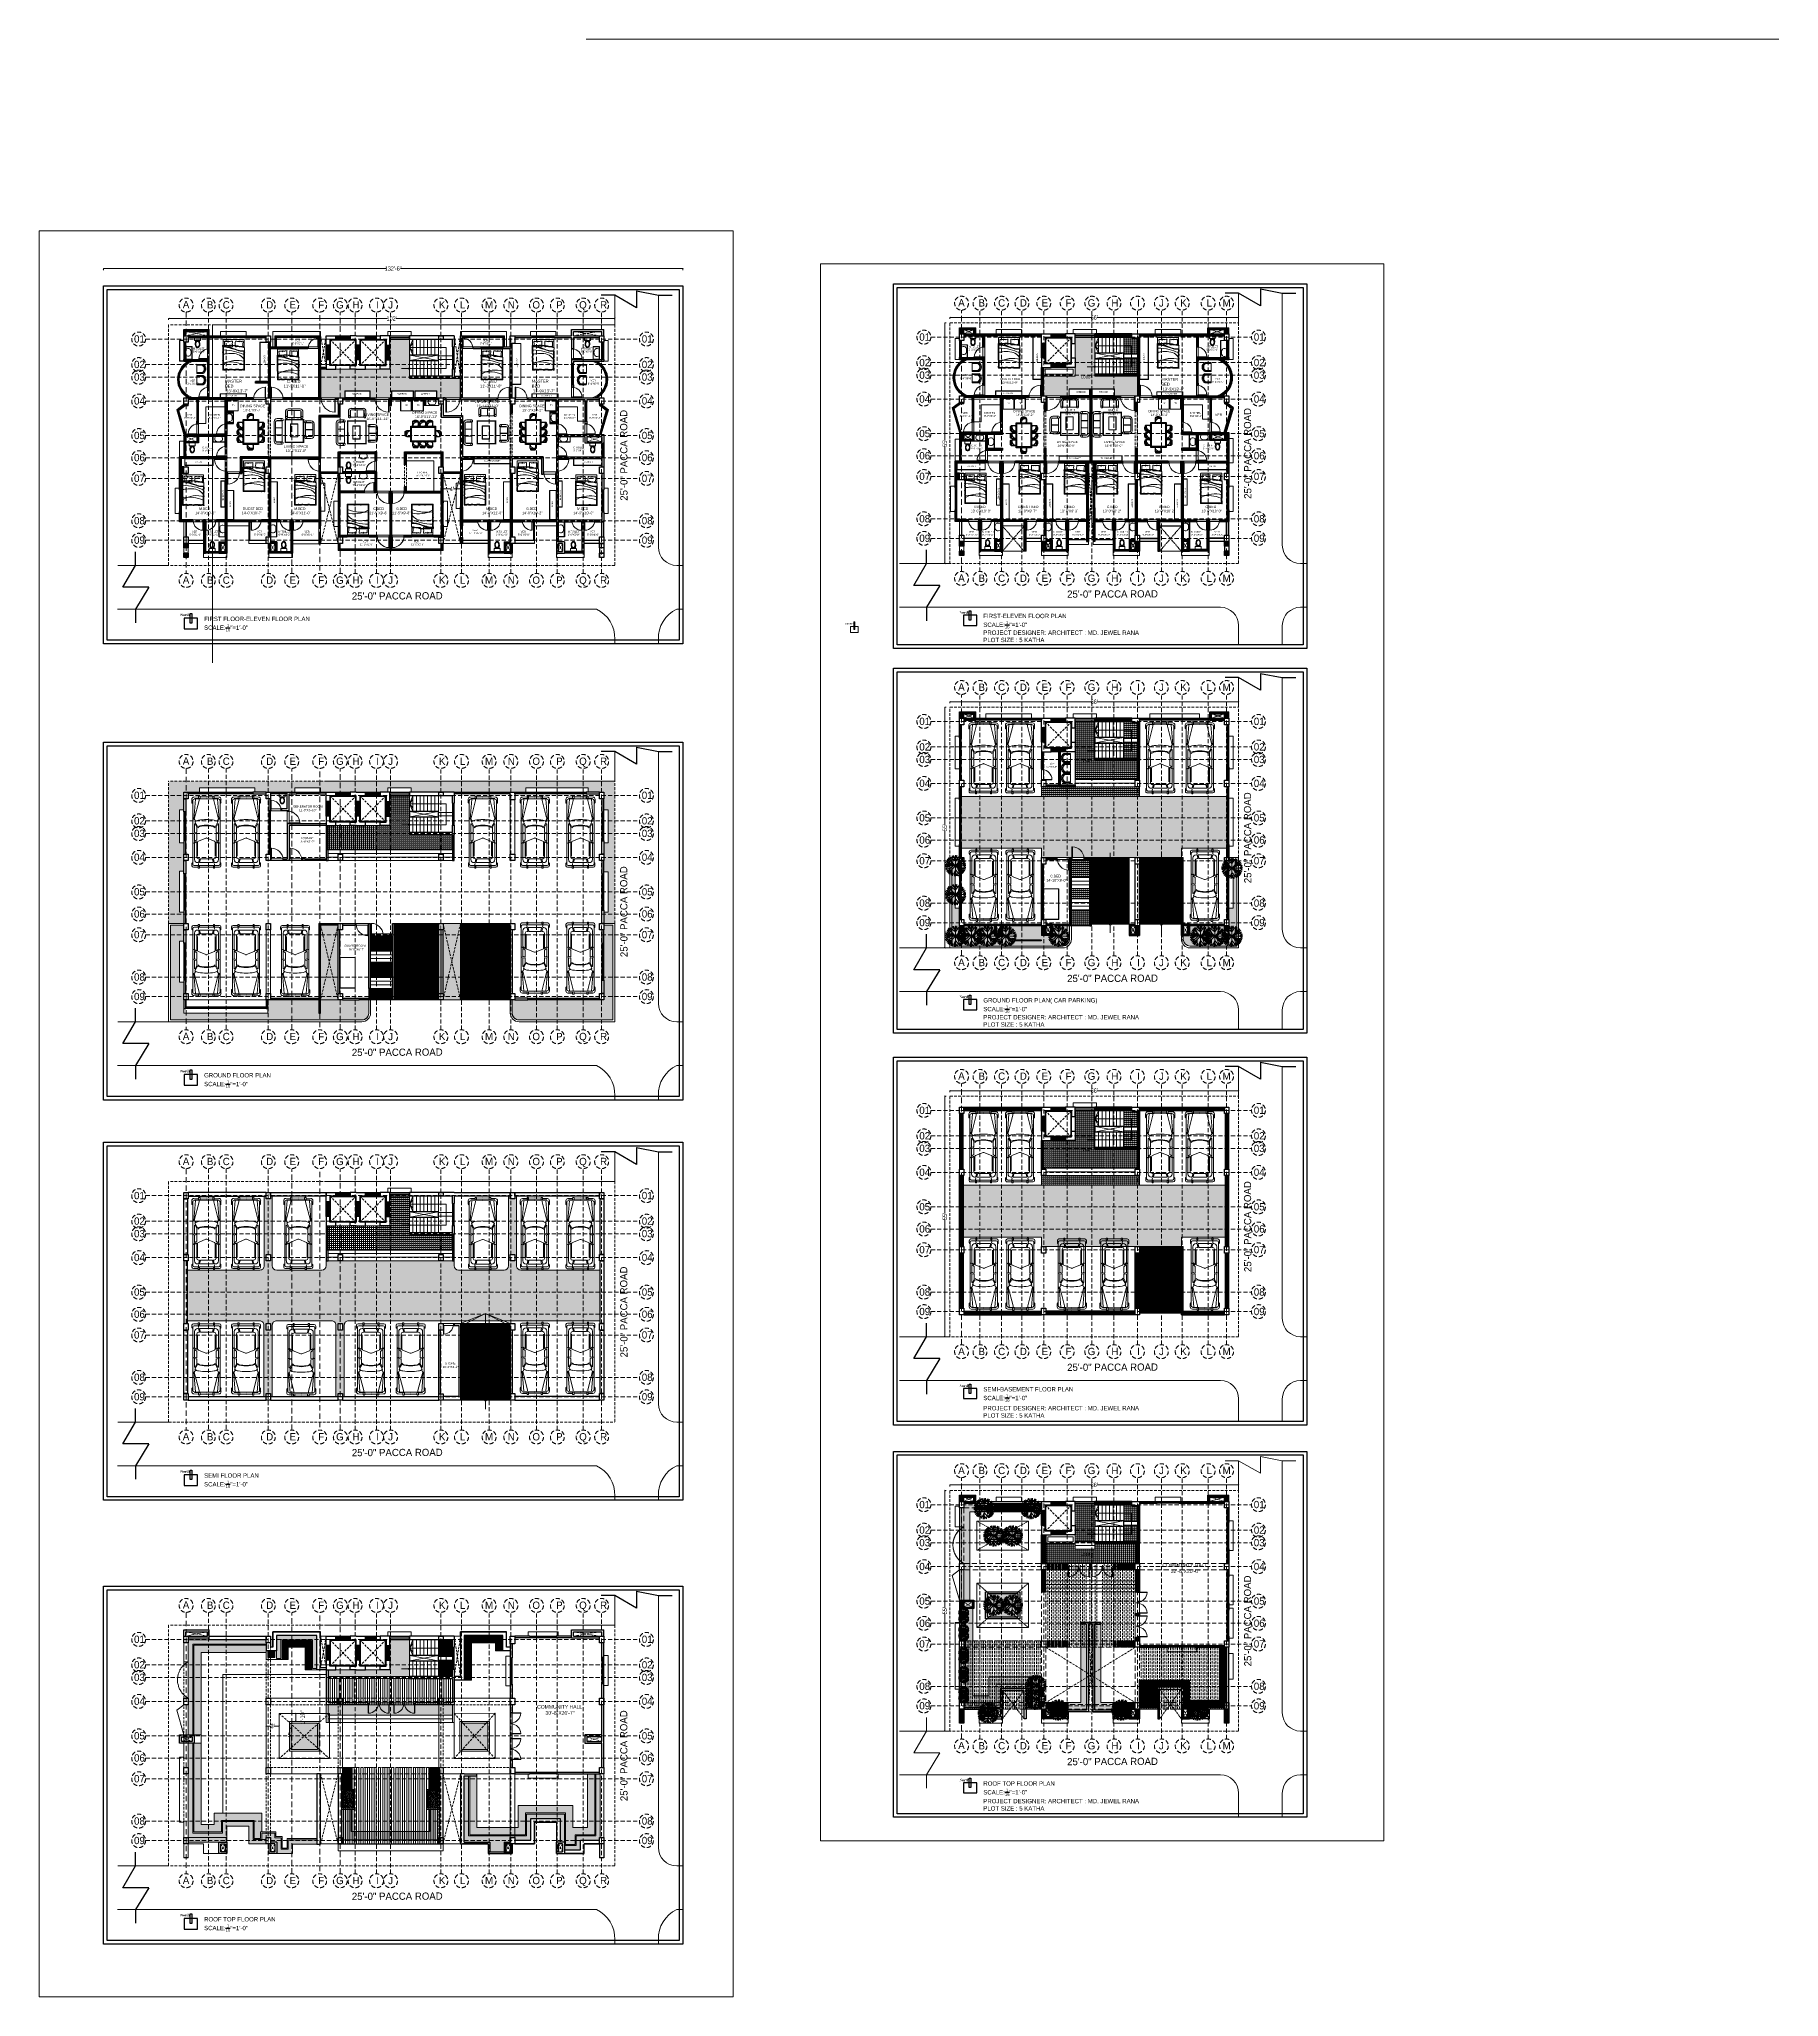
# Model space of a CAD drawing. Header units: inches. Extents: x 23587 to 403134, y -221056 to -75910.
# Drawn here: x 387632 to 392405, y -216016 to -210646 of the extents above; entities that cross this region are included whole.
import ezdxf

# ---------------------------------------------------------------- set-up
doc = ezdxf.new("R2010")
doc.units = ezdxf.units.IN
doc.header["$LTSCALE"] = 25.4
doc.header["$MEASUREMENT"] = 0
doc.header["$PDMODE"] = 34
doc.linetypes.add('DASHED', pattern=[0.75, 0.5, -0.25])
doc.linetypes.add('DASHED2', pattern=[9.525, 6.35, -3.175])
for name, color, linetype, lineweight in [('COLOUM', 1, 'Continuous', 40), ('FIXTURE', 8, 'Continuous', 13), ('Fresh air fan', 250, 'Continuous', 0), ('FUR', 24, 'Continuous', 13), ('J. FURNITURE', 19, 'Continuous', 13), ('North Line', 7, 'Continuous', 0), ('RAIL', 22, 'Continuous', 13), ('sill', 252, 'Continuous', 13), ('stair', 139, 'Continuous', 18), ('T-TEXT', 5, 'Continuous', 13), ('Text.', 7, 'Continuous', 13), ('wall', 7, 'Continuous', 30)]:
    doc.layers.add(name, color=color, linetype=linetype, lineweight=lineweight)
doc.layers.add('DOOR', color=42, linetype='Continuous')
doc.styles.add('2', font='ARIALN.TTF')
doc.styles.add('ATTR', font='romans.shx', dxfattribs={"width": 0.8, "height": 0.7})
doc.styles.add('MtXpl_Times_New_Roma', font='timesbd.ttf')
doc.styles.add('style3', font='TCCM____.TTF')
doc.styles.add('Swis 721 LrCn BT', font='swisscl.ttf')
doc.dimstyles.new('WORKING DIM_01', dxfattribs={"dimtxt": 7, "dimasz": 4, "dimexe": 0.03, "dimexo": 0.0125, "dimgap": 0.0125, "dimtad": 0, "dimdec": 0, "dimzin": 0, "dimdsep": 46, "dimlunit": 4, "dimtxsty": 'Swis 721 LrCn BT', "dimblk": 'ARCHTICK', "dimcen": 0.135, "dimdle": 0.03, "dimclrd": 256, "dimclre": 256, "dimclrt": 256, "dimadec": 0, "dimazin": 0, "dimtfac": 1, "dimtdec": 0, "dimtofl": 0, "dimtmove": 2, "dimatfit": 3, "dimldrblk": 'ARCHTICK', "dimfxl": 1, "dimtolj": 1, "dimtzin": 0, "dimlwd": -1, "dimlwe": -1, "dimarcsym": 0})
pattern_1 = [(45, (384967.2853, -207360.6892), (-0.530330086, 0.530330086), [])]
pattern_2 = [(45, (389365.95854, -207360.6892), (-0.44194174, 0.44194174), [])]
pattern_3 = [(0, (389365.9585, -207360.689), (0, 5.5), [4, -1.5]), (90, (389365.9585, -207360.689), (-5.5, 3e-16), [4, -1.5])]
pattern_4 = [(45, (387455.4772, -204766.60535), (-0.44194174, 0.44194174), [])]
pattern_5 = [(180, (387455.4772, -204766.6053), (-4e-16, -2.5), [])]
pattern_6 = [(0, (387455.477, -204766.6053), (0, 5.5), [4, -1.5]), (90, (387455.477, -204766.6053), (-5.5, 3e-16), [4, -1.5])]
pattern_7 = [(45, (387455.4772, -208333.8301), (-0.44194174, 0.44194174), [])]
pattern_8 = [(37.5, (387455.4772, -204766.60535), (-0.03149668, 0.963411885), [0, -0.76, 0, -0.85, 0, -0.8125]), (7.5, (387455.4772, -204766.6053), (0.88488835, 1.41107303), [0, -0.41, 0, -0.685, 0, -0.2625]), (327.5, (387454.8622, -204766.60535), (1.55707093, 0.002829527), [0, -0.25, 0, -0.9, 0, -1.175]), (317.5, (387454.8622, -204766.6053), (1.5030633, 0.43883778), [0, -0.125, 0, -0.59, 0, -0.675])]
pattern_9 = [(37.5, (387455.4772, -204766.6053), (-0.04724502, 1.44511783), [0, -1.14, 0, -1.275, 0, -1.21875]), (7.5, (387455.4772, -204766.6053), (1.32733253, 2.11660955), [0, -0.615, 0, -1.0275, 0, -0.39375]), (327.5, (387454.5547, -204766.6053), (2.3356064, 0.00424429), [0, -0.375, 0, -1.35, 0, -1.7625]), (317.5, (387454.5547, -204766.6053), (2.25459495, 0.65825667), [0, -0.1875, 0, -0.885, 0, -1.0125])]
pattern_10 = [(0, (387455.4772, -204766.6053), (0, 2.75), [2, -0.75]), (90, (387455.4772, -204766.6053), (-2.75, 2e-16), [2, -0.75])]
pattern_11 = [(37.5, (387455.4772, -204766.6053), (-0.1259867, 3.8536475), [0, -3.04, 0, -3.4, 0, -3.25]), (7.5, (387455.477, -204766.6053), (3.5395534, 5.644292), [0, -1.64, 0, -2.74, 0, -1.05]), (327.5, (387453.0172, -204766.6053), (6.2282837, 0.0113181), [0, -1, 0, -3.6, 0, -4.7]), (317.5, (387453.017, -204766.6053), (6.0122532, 1.755351), [0, -0.5, 0, -2.36, 0, -2.7])]
pattern_12 = [(0, (389365.9585, -208415.03), (0, 5.5), [4, -1.5]), (90, (389365.9585, -208415.03), (-5.5, 3e-16), [4, -1.5])]
pattern_13 = [(45, (384971.2853, -207344.2327), (-0.88388348, 0.88388348), [])]
pattern_14 = [(45, (384971.2853, -207360.6892), (-0.530330086, 0.530330086), [])]
pattern_15 = [(180, (384971.2853, -207344.2327), (-4e-16, -2.5), [])]
pattern_16 = [(0, (389365.9585, -209481.873), (0, 5.5), [4, -1.5]), (90, (389365.9585, -209481.873), (-5.5, 3e-16), [4, -1.5])]
pattern_17 = [(45, (384971.2853, -210563.4995), (-0.530330086, 0.530330086), [])]
pattern_18 = [(0, (389365.9585, -210563.4995), (0, 5.5), [4, -1.5]), (90, (389365.9585, -210563.4995), (-5.5, 3e-16), [4, -1.5])]
pattern_19 = [(0, (384971.2853, -207344.2327), (0, 2.75), [2, -0.75]), (90, (384971.2853, -207344.2327), (-2.75, 2e-16), [2, -0.75])]
pattern_20 = [(37.5, (384971.2853, -207344.2327), (-0.04724502, 1.44511783), [0, -1.14, 0, -1.275, 0, -1.21875]), (7.5, (384971.2853, -207344.2327), (1.32733253, 2.11660955), [0, -0.615, 0, -1.0275, 0, -0.39375]), (327.5, (384970.3628, -207344.2327), (2.3356064, 0.00424429), [0, -0.375, 0, -1.35, 0, -1.7625]), (317.5, (384970.3628, -207344.2327), (2.25459495, 0.65825667), [0, -0.1875, 0, -0.885, 0, -1.0125])]
pattern_21 = [(45, (384971.2853, -207344.2327), (-0.530330086, 0.530330086), [])]
pattern_22 = [(0, (384971.285, -207344.233), (0, 5.5), [4, -1.5]), (90, (384971.285, -207344.233), (-5.5, 3e-16), [4, -1.5])]
pattern_23 = [(45, (387455.4772, -204766.60535), (-0.530330086, 0.530330086), [])]

msp = doc.modelspace()

# ---------------------------------------------------------------- texts
at = {"layer": 'Fresh air fan', "color": 250, "lineweight": 9, "ltscale": 0.09, "attachment_point": 1, "style": '2'}
for s, width, insert, char_height in [('{\\fCentury Gothic|b0|i0|c0|p34;   DUCT}', 55.397, (388051.7, -211451.3), 4), ('{\\fCentury Gothic|b0|i0|c0|p34;    VER         9\'-8"X2\'-1"}', 55.397, (388326.4, -211469.7), 5), ('{\\fCentury Gothic|b0|i0|c0|p34;    VER         9\'-8"X2\'-1"}', 55.397, (388842.1, -211469.7), 5), ('{\\fCentury Gothic|b0|i0|c0|p34;   DUCT}', 55.397, (390171.4, -211446.1), 4), ('{\\fCentury Gothic|b0|i0|c0|p34;   M.TOILET\\P   5\'-0"X5\'-0"}', 55.397, (390176, -211487.1), 5), ('{\\fCentury Gothic|b0|i0|c0|p34;   M.TOILET\\P   5\'-0"X5\'-0"}', 55.397, (390828.7, -211487.1), 5), ('{\\fCentury Gothic|b0|i0|c0|p34;   DUCT}', 55.397, (390854.6, -211446.1), 4), ('{\\fCentury Gothic|b0|i0|c0|p34;   M.TOILET\\P   5\'-0"X5\'-0"}', 55.397, (388048.4, -211492.3), 5), ('{\\fCentury Gothic|b0|i0|c0|p34;   M.TOILET\\P   5\'-0"X5\'-0"}', 55.397, (389112.6, -211492.3), 5), ('{\\fCentury Gothic|b0|i0|c0|p34;       VER\\P   8\'-4"X6\'-5"}', 55.397, (388033, -211580.3), 5), ('{\\fCentury Gothic|b0|i0|c0|p34;MASTER BED\\P 13\'-9X13\'-7"}', 65.487, (388142.5, -211580.3), 8), ('{\\fCentury Gothic|b0|i0|c0|p34;    C. BED\\P 11\'-3X11\'-0"}', 65.487, (388299.9, -211580.3), 8), ('{\\fCentury Gothic|b0|i0|c0|p34;    C. BED\\P 11\'-3X11\'-0"}', 65.487, (388838.7, -211580.3), 8), ('{\\fCentury Gothic|b0|i0|c0|p34;MASTER BED\\P 13\'-9X13\'-7"}', 65.487, (388983.9, -211580.3), 8), ('{\\fCentury Gothic|b0|i0|c0|p34;       VER\\P   8\'-4"X6\'-5"}', 55.397, (389131.9, -211580.3), 5), ('{\\fCentury Gothic|b0|i0|c0|p34;       VER\\P   8\'-4"X6\'-5"}', 55.397, (390153.6, -211565.4), 5), ('{\\fCentury Gothic|b0|i0|c0|p34;MASTER BED\\P 13\'-9X13\'-0"}', 65.487, (390270, -211575.1), 6), ('{\\fCentury Gothic|b0|i0|c0|p34;MASTER BED\\P 13\'-9X13\'-0"}', 65.487, (390711.4, -211575.1), 8), ('{\\fCentury Gothic|b0|i0|c0|p34;       VER\\P   8\'-4"X6\'-5"}', 55.397, (390844.9, -211575.1), 5), ('{\\fCentury Gothic|b0|i0|c0|p34;DINING SPACE\\P   13\'-1"X9\'-7"}', 135.688, (388183.3, -211648.5), 7), ('{\\fCentury Gothic|b0|i0|c0|p34; LIVING SPACE\\P   11\'-11"X11\'-0"}', 135.688, (388824.1, -211636.8), 7), ('{\\fCentury Gothic|b0|i0|c0|p34;DINING SPACE\\P   13\'-1"X10\'-2"}', 135.688, (388949.5, -211648.5), 7), ('{\\fCentury Gothic|b0|i0|c0|p34;       VER\\P   8\'-0"X4\'-1"}', 55.397, (388024.5, -211674.1), 5), ('{\\fCentury Gothic|b0|i0|c0|p34;   KITCHEN\\P   8\'-0"X6\'-1"}', 55.397, (388091.6, -211674.1), 5), ('{\\fCentury Gothic|b0|i0|c0|p34; LIVING SPACE\\P   16\'-0"X11\'-11"}', 135.688, (388522.1, -211672.3), 7), ('{\\fCentury Gothic|b0|i0|c0|p34;DINING SPACE\\P   16\'-0"X11\'-11"}', 135.688, (388655.2, -211666.6), 7), ('{\\fCentury Gothic|b0|i0|c0|p34;   KITCHEN\\P   8\'-0"X6\'-1"}', 55.397, (389065.8, -211674.1), 5), ('{\\fCentury Gothic|b0|i0|c0|p34;       VER\\P   8\'-0"X4\'-1"}', 55.397, (389135.7, -211674.1), 5), ('{\\fCentury Gothic|b0|i0|c0|p34;       VER\\P   8\'-0"X4\'-1"}', 55.397, (390152.1, -211668.8), 5), ('{\\fCentury Gothic|b0|i0|c0|p34;   KITCHEN\\P   8\'-0"X6\'-1"}', 55.397, (390219.1, -211668.8), 5), ('{\\fCentury Gothic|b0|i0|c0|p34;DINING SPACE\\P   14\'-6"X10\'-2"}', 78.183, (390305.7, -211663.5), 6), ('{\\fCentury Gothic|b0|i0|c0|p34;        UNIT B\\P       1500 sft}', 85.686, (390429.4, -211660.4), 6), ('{\\fCentury Gothic|b0|i0|c0|p34;        UNIT A\\P       1500 sft}', 85.686, (390546.5, -211660.4), 6), ('{\\fCentury Gothic|b0|i0|c0|p34;DINING SPACE\\P   14\'-6"X10\'-2"}', 78.183, (390675.5, -211663.5), 6), ('{\\fCentury Gothic|b0|i0|c0|p34;   KITCHEN\\P   8\'-0"X6\'-1"}', 55.397, (390783.8, -211668.8), 5), ('{\\fCentury Gothic|b0|i0|c0|p34;  LIVING SPACE\\P   14\'-6"X10\'-0"}', 85.686, (390419.4, -211747.9), 6), ('{\\fCentury Gothic|b0|i0|c0|p34;  LIVING SPACE\\P   14\'-6"X10\'-0"}', 85.686, (390549.5, -211747.9), 6), ('{\\fCentury Gothic|b0|i0|c0|p34;       C.TOILET\\P       9\'-0"X4\'-8"}', 55.397, (388066.3, -211763.4), 5), ('{\\fCentury Gothic|b0|i0|c0|p34; LIVING SPACE\\P   13\'-1"X11\'-0"}', 135.688, (388300.8, -211759.9), 7), ('{\\fCentury Gothic|b0|i0|c0|p34; C.TOILET          7\'-11"X4\'-2"}', 55.397, (388492, -211803.2), 5), ('{\\fCentury Gothic|b0|i0|c0|p34;       C.TOILET\\P       9\'-0"X4\'-8"}', 55.397, (389083.8, -211763.4), 5), ('{\\fCentury Gothic|b0|i0|c0|p34;       C.TOILET\\P       6\'-1"X5\'-7"}', 55.397, (390176.2, -211758.1), 5), ('{\\fCentury Gothic|b0|i0|c0|p34;       C.TOILET\\P       6\'-7"X6\'-1"}', 55.397, (390811.3, -211758.1), 5), ('{\\fCentury Gothic|b0|i0|c0|p34; C.TOILET          7\'-11"X4\'-0"}', 55.397, (388492, -211858.3), 5), ('{\\fCentury Gothic|b0|i0|c0|p34;   KITCHEN\\P   8\'-7"X7\'-11"}', 55.397, (388662.1, -211832.2), 5), ('{\\fCentury Gothic|b0|i0|c0|p34;         M.BED            \\P     14\'-0"X10\'-0"}', 73.661, (388046.8, -211930.5), 7), ('{\\fCentury Gothic|b0|i0|c0|p34;         GUEST BED            \\P        14\'-0"X10\'-7"}', 75.714, (388166.4, -211930.5), 7), ('{\\fCentury Gothic|b0|i0|c0|p34;         M.BED            \\P     14\'-0"X11\'-0"}', 68.274, (388308, -211930.5), 7), ('{\\fCentury Gothic|b0|i0|c0|p34;         C.BED            \\P     11\'-5"X9\'-8"}', 68.274, (388524.6, -211930.5), 7), ('{\\fCentury Gothic|b0|i0|c0|p34;         G.BED            \\P     11\'-5"X9\'-8"}', 68.274, (388587.4, -211930.5), 7), ('{\\fCentury Gothic|b0|i0|c0|p34;         M.BED            \\P     14\'-0"X11\'-0"}', 68.274, (388834.2, -211930.5), 7), ('{\\fCentury Gothic|b0|i0|c0|p34;         G.BED            \\P     14\'-0"X10\'-2"}', 73.661, (388944.1, -211930.5), 7), ('{\\fCentury Gothic|b0|i0|c0|p34;         M.BED            \\P     14\'-0"X10\'-0"}', 73.661, (389084.2, -211930.5), 7), ('{\\fCentury Gothic|b0|i0|c0|p34;         M.BED            \\P     14\'-0"X10\'-0"}', 73.661, (389084.2, -211930.5), 7), ('{\\fCentury Gothic|b0|i0|c0|p34;         M.BED            \\P     13\'-0"X10\'-0"}', 73.661, (390174.4, -211925.3), 7), ('{\\fCentury Gothic|b0|i0|c0|p34;         GUEST BED            \\P         13\'-0"X9\'-7"}', 75.714, (390294, -211925.3), 7), ('{\\fCentury Gothic|b0|i0|c0|p34;         C.BED            \\P     13\'-0"X9\'-3"}', 68.274, (390419.5, -211925.3), 7), ('{\\fCentury Gothic|b0|i0|c0|p34;         C.BED            \\P     13\'-0"X9\'-2"}', 68.274, (390537.2, -211925.3), 7), ('{\\fCentury Gothic|b0|i0|c0|p34;         G.BED            \\P     13\'-0"X10\'-2"}', 68.274, (390679.7, -211925.3), 7), ('{\\fCentury Gothic|b0|i0|c0|p34;         C.BED            \\P     13\'-0"X10\'-0"}', 68.274, (390807.9, -211925.3), 7), ('{\\fCentury Gothic|b0|i0|c0|p34;    VER         5\'-0"X4\'-6"}', 55.397, (388044.2, -211994.5), 5), ('{\\fCentury Gothic|b0|i0|c0|p34;M.TOILET          6\'-9"X4\'-6"}', 55.397, (388091.8, -211994.5), 5), ('{\\fCentury Gothic|b0|i0|c0|p34;    VER         5\'-0"X4\'-7"}', 55.397, (388222.2, -211994.5), 5), ('{\\fCentury Gothic|b0|i0|c0|p34;M.TOILET          6\'-9"X4\'-8"}', 55.397, (388289.1, -211994.5), 5), ('{\\fCentury Gothic|b0|i0|c0|p34;    VER         6\'-0"X5\'-1"}', 55.397, (388352.3, -211994.5), 5), ('{\\fCentury Gothic|b0|i0|c0|p34;    VER         11\'-5"X2\'-8"}', 55.397, (388512, -212021.2), 5), ('{\\fCentury Gothic|b0|i0|c0|p34;    VER         11\'-5"X2\'-8"}', 55.397, (388652.6, -212021.2), 5), ('{\\fCentury Gothic|b0|i0|c0|p34;    VER         5\'-11"X5\'-0"}', 55.397, (388813, -211990.2), 5), ('{\\fCentury Gothic|b0|i0|c0|p34;M.TOILET          6\'-9"X4\'-8"}', 55.397, (388884.8, -211994.5), 5), ('{\\fCentury Gothic|b0|i0|c0|p34;    VER         5\'-2"X5\'-0"}', 55.397, (388945.8, -211994.5), 5), ('{\\fCentury Gothic|b0|i0|c0|p34;M.TOILET          6\'-9"X5\'-8"}', 55.397, (389082.5, -211994.5), 5), ('{\\fCentury Gothic|b0|i0|c0|p34;    VER         5\'-0"X4\'-6"}', 55.397, (389135.9, -211994.5), 5), ('{\\fCentury Gothic|b0|i0|c0|p34;           VER\\P       4\'-7"X4\'-6"}', 55.397, (390161.6, -211995), 5), ('{\\fCentury Gothic|b0|i0|c0|p34;       M.TOILET\\P       6\'-4"X4\'-6"}', 55.397, (390206.3, -211995), 5), ('{\\fCentury Gothic|b0|i0|c0|p34;           VER\\P       4\'-7"X4\'-2"}', 55.397, (390334.4, -211995), 5), ('{\\fCentury Gothic|b0|i0|c0|p34;       C.TOILET\\P       6\'-4"X4\'-6"}', 55.397, (390400.8, -211995), 5), ('{\\fCentury Gothic|b0|i0|c0|p34;           VER\\P       5\'-3"X4\'-3"}', 55.397, (390453.8, -211995), 5), ('{\\fCentury Gothic|b0|i0|c0|p34;           VER\\P       5\'-3"X4\'-2"}', 55.397, (390524.2, -211995), 5), ('{\\fCentury Gothic|b0|i0|c0|p34;       C.TOILET\\P       6\'-4"X4\'-8"}', 55.397, (390575.7, -211995), 5), ('{\\fCentury Gothic|b0|i0|c0|p34;           VER\\P       4\'-9"X4\'-7"}', 55.397, (390644.9, -211995), 5), ('{\\fCentury Gothic|b0|i0|c0|p34;       M.TOILET\\P       6\'-4"X5\'-6"}', 55.397, (390779.6, -211995), 5), ('{\\fCentury Gothic|b0|i0|c0|p34;           VER\\P       4\'-7"X4\'-6"}', 55.397, (390835.5, -211995), 5), ('{\\fCentury Gothic|b0|i0|c0|p34;   DUCT}', 55.397, (390172.2, -212500.4), 4), ('{\\fCentury Gothic|b0|i0|c0|p34;   DUCT}', 55.397, (390854.4, -212500.4), 4), ('{\\fCentury Gothic|b0|i0|c0|p34;         Toilet           \\P     7\'-7"X3\'-6"}', 68.274, (390383.5, -212631.4), 5), ('{\\fCentury Gothic|b0|i0|c0|p34;    GENERATOR ROOM\\P           12\'-9"X6\'-10"}', 125.124, (388319.8, -212747.9), 6), ('{\\fCentury Gothic|b0|i0|c0|p34;             LOUNGE\\P             8\'-6"X7\'-7"}', 125.124, (388319.8, -212834.5), 6), ('{\\fCentury Gothic|b0|i0|c0|p34;         C.BED            \\P     14\'-10"X6\'-0"}', 68.274, (390382.3, -212938.3), 7), ('{\\fCentury Gothic|b0|i0|c0|p34;             GUARD ROOM\\P                  16\'-8"X6\'-7"}', 137.106, (388439.7, -213129.9), 6), ('{\\fCentury Gothic|b0|i0|c0|p34;                STORE\\P             16\'-3"X4\'-2"}', 125.124, (388709.3, -214275.4), 6), ('{\\fCentury Gothic|b0|i0|c0|p34;   DUCT}', 55.397, (390171.4, -214648.9), 4), ('{\\fCentury Gothic|b0|i0|c0|p34;   DUCT}', 55.397, (390854.6, -214648.9), 4), ('{\\fCentury Gothic|b0|i0|c0|p34;COMMUNITY HALL\\P      32\'-6"X20\'-0"}', 135.688, (390714, -214827.1), 10), ('{\\fCentury Gothic|b0|i0|c0|p34;   DUCT}', 55.397, (388051.7, -215018.6), 4), ('{\\fCentury Gothic|b0|i0|c0|p34;COMMUNITY HALL\\P      30\'-8"X20\'-7"}', 135.688, (388998.5, -215215.8), 10)]:
    msp.add_mtext_dynamic_manual_height_columns(s, width=width, gutter_width=0.5, heights=[0], dxfattribs=dict(at, insert=insert, char_height=char_height))
at = {"layer": 'Fresh air fan', "color": 250, "lineweight": 25, "ltscale": 0.09, "char_height": 4, "attachment_point": 1, "rotation": 270, "style": '2'}
for width, insert in [(85.962, (388252.6, -211513.1)), (25.248, (388944.1, -211522.1)), (25.248, (390372.5, -211507.8)), (25.248, (390665.7, -211507.8)), (25.248, (388158.6, -211912.5)), (25.248, (388279.6, -211901.5)), (25.248, (388918.6, -211901.5)), (25.248, (389042.2, -211912.5)), (25.248, (390287.7, -211907.2)), (25.248, (390407.2, -211907.2)), (25.248, (390633.2, -211907.2)), (25.248, (390756.8, -211907.2))]:
    msp.add_mtext_dynamic_manual_height_columns('{\\fCentury Gothic|b0|i0|c0|p34;CABINET}', width=width, gutter_width=0.5, heights=[7.35], dxfattribs=dict(at, insert=insert))
at = {"layer": 'Fresh air fan', "color": 250, "lineweight": 25, "ltscale": 0.09, "attachment_point": 1, "style": '2'}
for s, width, heights, insert, char_height in [('{\\fCentury Gothic|b0|i0|c0|p34;LOBBY}', 60.165, [7.35], (390490.7, -211569.3), 7), ('{\\fCentury Gothic|b0|i0|c0|p34;FR}', 13.361, [7.35], (388160.9, -211648.1), 4), ('{\\fCentury Gothic|b0|i0|c0|p34;WRECK}', 60.165, [7.35], (388491.2, -211616.6), 5), ('{\\fCentury Gothic|b0|i0|c0|p34;WRECK}', 60.165, [7.35], (388615.6, -211616.6), 5), ('{\\fCentury Gothic|b0|i0|c0|p34;DR}', 13.361, [7.35], (388636.1, -211648.1), 4), ('{\\fCentury Gothic|b0|i0|c0|p34;FR}', 13.361, [7.35], (388668.8, -211648.1), 4), ('{\\fCentury Gothic|b0|i0|c0|p34;WRECK}', 60.165, [7.35], (388679.8, -211616.6), 5), ('{\\fCentury Gothic|b0|i0|c0|p34;FR}', 13.361, [7.35], (389033.3, -211648.1), 4), ('{\\fCentury Gothic|b0|i0|c0|p34;DR}', 13.361, [7.35], (390287.7, -211642.2), 4), ('{\\fCentury Gothic|b0|i0|c0|p34;FR}', 13.361, [7.35], (390319.7, -211642.6), 4), ('{\\fCentury Gothic|b0|i0|c0|p34;WRECK}', 60.165, [7.35], (390478, -211611.4), 5), ('{\\fCentury Gothic|b0|i0|c0|p34;WRECK}', 60.165, [7.35], (390539.6, -211611.4), 5), ('{\\fCentury Gothic|b0|i0|c0|p34;DR}', 13.361, [7.35], (390714.2, -211642.2), 4), ('{\\fCentury Gothic|b0|i0|c0|p34;FR}', 13.361, [7.35], (390746.1, -211642.6), 4), ('{\\fCentury Gothic|b0|i0|c0|p34;VER}', 70.901, [7.35], (390858.3, -211673.1), 7), ('{\\fCentury Gothic|b0|i0|c0|p34;CABINET}', 25.248, [7.35], (388061.4, -211804), 4), ('{\\fCentury Gothic|b0|i0|c0|p34;CLOTH CABINET}', 85.962, [7.35], (388853.3, -211800.6), 4), ('{\\fCentury Gothic|b0|i0|c0|p34;CABINET}', 25.248, [7.35], (389128.1, -211804), 4), ('{\\fCentury Gothic|b0|i0|c0|p34;CABINET}', 25.248, [7.35], (390179.7, -211815.7), 4), ('{\\fCentury Gothic|b0|i0|c0|p34;CABINET}', 25.248, [7.35], (390842.6, -211815.7), 4), ('\\A1;{\\fCentury Gothic|b0|i0|c0|p34;FIRST FLOOR-ELEVEN FLOOR PLAN\\PSCALE:\\H0.7x;\\S1/16;\\H1.4286x;"=1\'-0"}', 265.374, [0], (388084.8, -212230.3), 12), ('\\A1;{\\fCentury Gothic|b0|i0|c0|p34;FIRST-ELEVEN FLOOR PLAN\\PSCALE:\\H0.7x;\\S1/16;\\H1.4286x;"=1\'-0"}', 210.666, [0], (390222.7, -212222.3), 12), ('\\A1;{\\fCentury Gothic|b0|i0|c0|p34;PROJECT DESIGNER: ARCHITECT : MD. JEWEL RANA\\PPLOT SIZE : 5 KATHA}', 411.321, [0], (390222.7, -212268.1), 12), ('{\\fCentury Gothic|b0|i0|c0|p34;LOBBY}', 60.165, [7.35], (390490.7, -212623.6), 7), ('\\A1;\\pt180;{\\fCentury Gothic|b0|i0|c0|p34;GROUND FLOOR PLAN( CAR PARKING)\\P\\ptz;SCALE:\\H0.7x;\\S1/16;\\H1.4286x;"=1\'-0"}', 337.81, [0], (390222.7, -213276.6), 12), ('\\A1;{\\fCentury Gothic|b0|i0|c0|p34;PROJECT DESIGNER: ARCHITECT : MD. JEWEL RANA\\PPLOT SIZE : 5 KATHA}', 411.321, [0], (390222.7, -213323), 12), ('\\A1;{\\fCentury Gothic|b0|i0|c0|p34;GROUND FLOOR PLAN\\PSCALE:\\H0.7x;\\S1/16;\\H1.4286x;"=1\'-0"}', 187.573, [0], (388084.8, -213482.2), 12), ('{\\fCentury Gothic|b0|i0|c0|p34;LOBBY}', 60.165, [7.35], (390490.7, -213690.4), 7), ('\\A1;{\\fCentury Gothic|b0|i0|c0|p34;SEMI-BASEMENT FLOOR PLAN\\PSCALE:\\H0.7x;\\S1/16;\\H1.4286x;"=1\'-0"}', 235.595, [0], (390222.7, -214343.5), 12), ('\\A1;{\\fCentury Gothic|b0|i0|c0|p34;PROJECT DESIGNER: ARCHITECT : MD. JEWEL RANA\\PPLOT SIZE : 5 KATHA}', 411.321, [0], (390222.7, -214395.5), 12), ('\\A1;{\\fCentury Gothic|b0|i0|c0|p34;SEMI FLOOR PLAN\\PSCALE:\\H0.7x;\\S1/16;\\H1.4286x;"=1\'-0"}', 187.573, [0], (388084.8, -214580.2), 12), ('{\\fCentury Gothic|b0|i0|c0|p34;LOBBY}', 60.165, [7.35], (390490.7, -214799.7), 7), ('\\A1;{\\fCentury Gothic|b0|i0|c0|p34;ROOF TOP FLOOR PLAN\\PSCALE:\\H0.7x;\\S1/16;\\H1.4286x;"=1\'-0"}', 210.666, [0], (390222.7, -215425.1), 12), ('\\A1;{\\fCentury Gothic|b0|i0|c0|p34;PROJECT DESIGNER: ARCHITECT : MD. JEWEL RANA\\PPLOT SIZE : 5 KATHA}', 411.321, [0], (390222.7, -215473.4), 12), ('\\A1;{\\fCentury Gothic|b0|i0|c0|p34;ROOF TOP FLOOR PLAN\\PSCALE:\\H0.7x;\\S1/16;\\H1.4286x;"=1\'-0"}', 187.573, [0], (388084.8, -215797.5), 12)]:
    msp.add_mtext_dynamic_manual_height_columns(s, width=width, gutter_width=0.5, heights=heights, dxfattribs=dict(at, insert=insert, char_height=char_height))
at = {"layer": 'Fresh air fan', "color": 250, "lineweight": 25, "ltscale": 0.09}
note = msp.add_mtext_dynamic_manual_height_columns('{\\fCentury Gothic|b0|i0|c0|p34;TV  }', width=8.64, gutter_width=0.5, heights=[7.35, 0], dxfattribs=dict(at, insert=(388147.4, -211621.9), char_height=4, attachment_point=1, style='2'))
for column, words in zip(note.columns.linked_columns, ['{\\fCentury Gothic|b0|i0|c0|p34;CABINET}']):
    column.text = words
note = msp.add_mtext_dynamic_manual_height_columns('{\\fCentury Gothic|b0|i0|c0|p34;TV  }', width=8.64, gutter_width=0.5, heights=[7.35, 0], dxfattribs=dict(at, insert=(389006.6, -211622), char_height=4, attachment_point=1, style='2'))
for column, words in zip(note.columns.linked_columns, ['{\\fCentury Gothic|b0|i0|c0|p34;CABINET}']):
    column.text = words
note = msp.add_mtext_dynamic_manual_height_columns('{\\fCentury Gothic|b0|i0|c0|p34;TV  }', width=8.64, gutter_width=0.5, heights=[7.35, 0], dxfattribs=dict(at, insert=(390277.4, -211615.4), char_height=4, attachment_point=1, style='2'))
for column, words in zip(note.columns.linked_columns, ['{\\fCentury Gothic|b0|i0|c0|p34;CABINET}']):
    column.text = words
note = msp.add_mtext_dynamic_manual_height_columns('{\\fCentury Gothic|b0|i0|c0|p34;TV  }', width=8.64, gutter_width=0.5, heights=[7.35, 0], dxfattribs=dict(at, insert=(390721.1, -211616.8), char_height=4, attachment_point=1, style='2'))
for column, words in zip(note.columns.linked_columns, ['{\\fCentury Gothic|b0|i0|c0|p34;CABINET}']):
    column.text = words
note = msp.add_mtext_dynamic_manual_height_columns('{\\fCentury Gothic|b0|i0|c0|p34;TV  }', width=8.64, gutter_width=0.5, heights=[7.35, 0], dxfattribs=dict(at, insert=(390457.3, -211794.1), char_height=4, attachment_point=1, style='2'))
for column, words in zip(note.columns.linked_columns, ['{\\fCentury Gothic|b0|i0|c0|p34;CABINET}']):
    column.text = words
note = msp.add_mtext_dynamic_manual_height_columns('{\\fCentury Gothic|b0|i0|c0|p34;TV  }', width=8.64, gutter_width=0.5, heights=[7.35, 0], dxfattribs=dict(at, insert=(390544.1, -211793.3), char_height=4, attachment_point=1, style='2'))
for column, words in zip(note.columns.linked_columns, ['{\\fCentury Gothic|b0|i0|c0|p34;CABINET}']):
    column.text = words
note = msp.add_mtext_dynamic_manual_height_columns('{\\fCentury Gothic|b0|i0|c0|p34;TV  }', width=8.64, gutter_width=0.5, heights=[7.35, 0], dxfattribs=dict(at, insert=(388138.8, -211882.3), char_height=4, attachment_point=1, rotation=270, style='2'))
for column, words in zip(note.columns.linked_columns, ['{\\fCentury Gothic|b0|i0|c0|p34;CABINET}']):
    column.text = words
note = msp.add_mtext_dynamic_manual_height_columns('{\\fCentury Gothic|b0|i0|c0|p34;TV  }', width=8.64, gutter_width=0.5, heights=[7.35, 0], dxfattribs=dict(at, insert=(389064.3, -211882.3), char_height=4, attachment_point=1, rotation=270, style='2'))
for column, words in zip(note.columns.linked_columns, ['{\\fCentury Gothic|b0|i0|c0|p34;CABINET}']):
    column.text = words
note = msp.add_mtext_dynamic_manual_height_columns('{\\fCentury Gothic|b0|i0|c0|p34;TV  }', width=8.64, gutter_width=0.5, heights=[7.35, 0], dxfattribs=dict(at, insert=(390266.4, -211877), char_height=4, attachment_point=1, rotation=270, style='2'))
for column, words in zip(note.columns.linked_columns, ['{\\fCentury Gothic|b0|i0|c0|p34;CABINET}']):
    column.text = words
note = msp.add_mtext_dynamic_manual_height_columns('{\\fCentury Gothic|b0|i0|c0|p34;TV  }', width=8.64, gutter_width=0.5, heights=[7.35, 0], dxfattribs=dict(at, insert=(390778.8, -211877), char_height=4, attachment_point=1, rotation=270, style='2'))
for column, words in zip(note.columns.linked_columns, ['{\\fCentury Gothic|b0|i0|c0|p34;CABINET}']):
    column.text = words
at = {"layer": 'Fresh air fan', "color": 250, "lineweight": 13, "ltscale": 0.09, "insert": (389844.7, -212247.5), "char_height": 5, "attachment_point": 1, "style": '2'}
msp.add_mtext_dynamic_manual_height_columns('{\\fCentury Gothic|b0|i0|c0|p34;\\C256;NORTH}', width=47.679, gutter_width=0.5, heights=[0], dxfattribs=at)
at = {"layer": 'North Line', "linetype": 'Continuous', "lineweight": 0, "style": 'MtXpl_Times_New_Roma', "oblique": 0}
for p in [(388019.5, -212228.5), (390157.4, -212222.2), (390157.4, -213276.6), (388019.5, -213480.3), (390157.4, -214343.4), (388019.5, -214578.4), (390157.4, -215425), (388019.5, -215795.7)]:
    msp.add_text('North', height=6.63, rotation=0.7253, dxfattribs=at).set_placement(p)
at = {"layer": 'Text.', "color": 254, "char_height": 19.744, "width": 1405.404, "attachment_point": 1, "style": 'style3'}
for insert, rotation in [((389226.9, -211912.2), 90.2022), ((390938.4, -211907), 90.2022), ((388490.1, -212163.7), 0.2022), ((390452.6, -212158.5), 0.2022), ((390938.4, -212961.3), 90.2022), ((389226.9, -213164.1), 90.2022), ((390452.6, -213212.8), 0.2022), ((388490.1, -213415.6), 0.2022), ((390938.4, -214028.1), 90.2022), ((389226.9, -214262.2), 90.2022), ((390452.6, -214279.6), 0.2022), ((388490.1, -214513.6), 0.2022), ((390938.4, -215109.8), 90.2022), ((389226.9, -215479.5), 90.2022), ((390452.6, -215361.3), 0.2022), ((388490.1, -215730.9), 0.2022)]:
    msp.add_mtext('{\\C7;25\'-0" PACCA ROAD}', dxfattribs=dict(at, insert=insert, rotation=rotation))

# ---------------------------------------------------------------- blocks, each defined once
blk = doc.blocks.new('VNBVN')
at = {"layer": 'DOOR', "color": 8, "lineweight": 5}
for points in [[(24894.1, -74768.9), (24892.6, -74768.9), (24892.6, -74801.9), (24894.1, -74801.9)], [(24855.6, -74801.9), (24855.6, -74806.9), (24857.6, -74806.9), (24857.6, -74803.4), (24857.1, -74803.4), (24857.1, -74801.9)], [(24895.6, -74801.9), (24895.6, -74806.9), (24893.6, -74806.9), (24893.6, -74803.4), (24894.1, -74803.4), (24894.1, -74801.9)]]:
    blk.add_lwpolyline(points, close=True, dxfattribs=at)
blk.add_arc((24893.7, -74805.5), 36.6, 91.6166, 176.7465, dxfattribs=at)
blk = doc.blocks.new('COM')
at = {"layer": 'FIXTURE', "linetype": 'Continuous'}
for p, q in [((-9.6, 30), (8.4, 30)), ((-9.6, 22.5), (-9.6, 30)), ((6.9, 21), (-8.1, 21)), ((-7.6, 10), (-6.8, 19.5)), ((-7.6, 10), (-7.5, 8.1)), ((-7.5, 8.1), (-7.2, 6.3)), ((-7.2, 6.3), (-6.6, 4.7)), ((5.5, 19.5), (-6.8, 19.5)), ((-6.6, 4.7), (-5.8, 3.2)), ((-4.4, 16.2), (-6.1, 10)), ((-6.1, 10), (-4.4, 3.7)), ((-5.8, 3.2), (-4.9, 2)), ((-4.9, 2), (-3.8, 1)), ((-0.6, 18.5), (-4.4, 16.2)), ((-4.4, 3.7), (-0.6, 1.5)), ((-3.8, 1), (-2.6, 0.3)), ((-2.6, 0.3), (-1.3, 0)), ((-1.3, 0), (0, 0)), ((3.1, 16.2), (-0.6, 18.5)), ((-0.6, 1.5), (3.1, 3.7)), ((0, 0), (1.3, 0.3)), ((1.3, 0.3), (2.5, 1)), ((2.5, 1), (3.6, 2)), ((4.9, 10), (3.1, 16.2)), ((3.1, 3.7), (4.9, 10)), ((3.6, 2), (4.5, 3.2)), ((4.5, 3.2), (5.3, 4.7)), ((5.3, 4.7), (5.9, 6.3)), ((6.4, 10), (5.5, 19.5)), ((5.9, 6.3), (6.2, 8.1)), ((6.2, 8.1), (6.4, 10)), ((8.4, 30), (8.4, 22.5))]:
    blk.add_line(p, q, dxfattribs=at)
for centre, start, end in [((-8.1, 22.5), 180, 270), ((6.9, 22.5), 270, 0)]:
    blk.add_arc(centre, 1.5, start, end, dxfattribs=at)
blk = doc.blocks.new('BVBVC')
at = {"layer": 'FIXTURE'}
for p, q in [((33095.5, 891.9), (33094.7, 890.2)), ((33094.7, 880.5), (33095.5, 878.7)), ((33096.6, 893.6), (33095.5, 891.9)), ((33095.5, 878.7), (33096.6, 877)), ((33098.1, 895), (33096.6, 893.6)), ((33096.6, 877), (33098.1, 875.6)), ((33100.5, 896.1), (33098.1, 895)), ((33098.1, 875.6), (33100.5, 874.6)), ((33103.1, 896), (33100.5, 896.1)), ((33100.5, 874.6), (33103.1, 874.6)), ((33109, 894.3), (33103.1, 896)), ((33103.1, 874.6), (33109, 876.3)), ((33109, 876.3), (33109, 894.3))]:
    blk.add_line(p, q, dxfattribs=at)
blk.add_arc((33119.1, 885.3), 25, 168.8173, 191.1827, dxfattribs=at)
blk = doc.blocks.new('BVBCVBCV')
at = {"layer": 'FUR', "color": 8, "lineweight": 9}
for p, q in [((83412.2, -7880.3), (83395.4, -7880.3)), ((83398.1, -7874.6), (83413.5, -7874.7)), ((83410.5, -7918), (83410.1, -7918.5)), ((83414.7, -7918), (83413.3, -7918))]:
    blk.add_line(p, q, dxfattribs=at)
at = {"layer": 'FUR', "color": 8, "linetype": 'Continuous', "lineweight": 9}
for p, q in [((83408.7, -7918), (83397.9, -7918)), ((83413.5, -7922.9), (83398.1, -7922.9)), ((83410.5, -7918), (83415.1, -7918)), ((83415.9, -7918.8), (83415.9, -7920.4))]:
    blk.add_line(p, q, dxfattribs=at)
at = {"layer": 'FUR', "color": 8, "lineweight": 9}
for points in [[(83393.9, -7914), (83393.9, -7883.5, -0.416121), (83398, -7879.4), (83408.7, -7879.5)], [(83412.2, -7898.7, 0.414214), (83413.9, -7897.1), (83413.9, -7881.9, 0.414214), (83412.2, -7880.3)], [(83412.2, -7899.1, -0.414214), (83413.9, -7900.7), (83413.9, -7915.6, -0.414214), (83412.2, -7917.2)]]:
    blk.add_lwpolyline(points, format="xyb", dxfattribs=at)
for points in [[(83415.9, -7877.1, 1), (83411.1, -7877.1, -0.235426), (83410.1, -7879), (83410.5, -7879.5), (83415.1, -7879.5, 0.414214), (83415.9, -7878.7)], [(83415.9, -7920.4, -1), (83411.1, -7920.4, 0.235426), (83410.1, -7918.5), (83410.5, -7918), (83415.1, -7918, -0.414214), (83415.9, -7918.8)]]:
    blk.add_lwpolyline(points, format="xyb", close=True, dxfattribs=at)
for points in [[(83393.9, -7898.7), (83412.2, -7898.7)], [(83393.9, -7899.1), (83412.2, -7899.1)], [(83412.2, -7917.2), (83395.5, -7917.2)]]:
    blk.add_lwpolyline(points, dxfattribs=at)
at = {"layer": 'FUR', "color": 8, "linetype": 'Continuous', "lineweight": 9}
for centre, radius, start, end in [((88361.6, -7898.7), 4971.5, 179.8138, 180.1862), ((83408.7, -7877.1), 2.41, 269.9995, 359.9995), ((83398.1, -7914.8), 8.02, 180.4909, 269.9995), ((83408.7, -7920.4), 2.41, 359.9995, 89.9995), ((83413.5, -7920.4), 2.41, 179.9995, 359.9995), ((83415.1, -7918.8), 0.802, 359.9995, 89.9995)]:
    blk.add_arc(centre, radius, start, end, dxfattribs=at)
at = {"layer": 'FUR', "color": 8, "lineweight": 9}
for centre, radius, start, end in [((83398.1, -7882.7), 8.02, 89.7894, 179.5094), ((83397.9, -7914), 4.01, 179.9995, 269.9995)]:
    blk.add_arc(centre, radius, start, end, dxfattribs=at)
blk = doc.blocks.new('DSFSDF')
at = {"layer": 'FUR', "color": 251, "linetype": 'Continuous', "true_color": 0x636466}
for p, q in [((473344.6, -58075.9), (473334.3, -58075.9)), ((473350.6, -58069.9), (473334.5, -58069.9)), ((473346.8, -58075.9), (473352.6, -58075.9)), ((473353.6, -58074.9), (473353.6, -58072.9))]:
    blk.add_line(p, q, dxfattribs=at)
at = {"layer": 'FUR', "color": 251, "true_color": 0x636466}
for p, q in [((473346.8, -58075.9), (473346.4, -58075.3)), ((473352, -58075.9), (473350.4, -58075.9)), ((473349, -58145.8), (473331.1, -58145.8)), ((473334.5, -58152.9), (473350.6, -58152.9))]:
    blk.add_line(p, q, dxfattribs=at)
for points in [[(473329.3, -58080.9), (473329.3, -58141.9, 0.416121), (473334.3, -58146.9), (473344.6, -58146.9)], [(473349, -58099.6, 0.414214), (473351, -58097.6), (473351, -58078.9, 0.414214), (473349, -58076.9)], [(473349, -58122.5, 0.414214), (473351, -58120.5), (473351, -58101.8, 0.414214), (473349, -58099.8)], [(473349, -58122.9, -0.414214), (473351, -58124.9), (473351, -58143.8, -0.414214), (473349, -58145.8)]]:
    blk.add_lwpolyline(points, format="xyb", dxfattribs=at)
for points in [[(473329.3, -58099.6), (473349, -58099.6)], [(473349, -58099.8), (473329.3, -58099.8)], [(473349, -58076.9), (473331.3, -58076.9)], [(473329.3, -58122.5), (473349, -58122.5)], [(473329.3, -58122.9), (473349, -58122.9)]]:
    blk.add_lwpolyline(points, dxfattribs=at)
for points in [[(473353.6, -58072.9, 1), (473347.6, -58072.9, -0.235426), (473346.4, -58075.3), (473346.8, -58075.9), (473352.6, -58075.9, 0.414214), (473353.6, -58074.9)], [(473353.6, -58149.9, -1), (473347.6, -58149.9, 0.235426), (473346.4, -58147.5), (473346.8, -58146.9), (473352.6, -58146.9, -0.414214), (473353.6, -58147.9)]]:
    blk.add_lwpolyline(points, format="xyb", close=True, dxfattribs=at)
at = {"layer": 'FUR', "color": 251, "linetype": 'Continuous', "true_color": 0x636466}
for centre, radius, start, end in [((488569, -58112.2), 15244.6, 179.87825, 180.11578), ((473334.5, -58079.9), 10, 89.99718, 179.50584), ((473344.6, -58072.9), 3, 269.99718, 359.99718), ((473350.6, -58072.9), 3, 359.99718, 179.99718), ((473352.6, -58074.9), 1, 269.99718, 359.99718), ((473344.6, -58149.9), 3, 359.99718, 89.99718)]:
    blk.add_arc(centre, radius, start, end, dxfattribs=at)
at = {"layer": 'FUR', "color": 251, "true_color": 0x636466}
for centre, radius, start, end in [((473334.3, -58080.9), 5, 89.99718, 179.99718), ((473334.5, -58142.9), 10, 180.48728, 270.20724)]:
    blk.add_arc(centre, radius, start, end, dxfattribs=at)
blk = doc.blocks.new('carpet')
at = {"color": 251, "lineweight": 5, "ltscale": 0.2, "true_color": 0x636466}
for p, q in [((34806.2, -5271.6), (34802.7, -5271.7)), ((34806.2, -5270.2), (34802.8, -5269.3)), ((34806.2, -5273.5), (34802.8, -5274)), ((34806.2, -5276.1), (34802.8, -5276.1)), ((34806.2, -5277.4), (34802.8, -5278)), ((34806.2, -5282.1), (34802.8, -5282.1)), ((34806.2, -5283.4), (34802.8, -5284)), ((34806.2, -5280.1), (34803.1, -5279.5)), ((34806.2, -5286.1), (34803.1, -5285.5)), ((34806.2, -5270.2), (34805.2, -5266.8)), ((34808.3, -5270.2), (34809.2, -5266.8)), ((34811.9, -5270.2), (34811.7, -5266.7)), ((34813.5, -5270.2), (34814.1, -5266.8)), ((34815.9, -5270.2), (34815.8, -5266.7)), ((34818.1, -5270.2), (34818.6, -5267.1)), ((34820.7, -5270.2), (34820.2, -5266.8)), ((34822.5, -5270.2), (34822.5, -5266.8)), ((34824.7, -5270.2), (34825.5, -5266.8)), ((34828.2, -5270.2), (34828, -5266.7)), ((34829.8, -5270.2), (34830.4, -5266.8)), ((34832.2, -5270.2), (34832.1, -5266.7)), ((34834.4, -5270.2), (34835, -5267.1)), ((34837.1, -5270.2), (34836.5, -5266.8)), ((34838.2, -5270.2), (34838.2, -5266.8)), ((34840.4, -5270.2), (34841.2, -5266.8)), ((34843.9, -5270.2), (34843.7, -5266.7)), ((34845.5, -5270.2), (34846.1, -5266.8)), ((34847.9, -5270.2), (34847.8, -5266.7)), ((34850.1, -5270.2), (34850.7, -5267.1)), ((34852.8, -5270.2), (34852.2, -5266.8)), ((34853.8, -5270.2), (34853.8, -5266.8)), ((34856, -5270.2), (34856.8, -5266.8)), ((34859.5, -5270.2), (34859.3, -5266.7)), ((34861.1, -5270.2), (34861.7, -5266.8)), ((34863.5, -5270.2), (34863.4, -5266.7)), ((34865.7, -5270.2), (34866.3, -5267.1)), ((34868.4, -5270.2), (34867.8, -5266.8)), ((34869.7, -5270.2), (34869.7, -5266.8)), ((34871.8, -5270.2), (34872.7, -5266.8)), ((34874.6, -5270.2), (34874.4, -5266.7)), ((34876.2, -5270.2), (34876.8, -5266.8)), ((34878.6, -5270.2), (34878.5, -5266.7)), ((34880.8, -5270.2), (34881.4, -5267.1)), ((34883.5, -5270.2), (34882.9, -5266.8)), ((34884.8, -5270.2), (34884.8, -5266.8)), ((34886.9, -5270.2), (34887.8, -5266.8)), ((34889.7, -5270.2), (34889.5, -5266.7)), ((34891.3, -5270.2), (34891.9, -5266.8)), ((34893.7, -5270.2), (34893.6, -5266.7)), ((34895.9, -5270.2), (34896.5, -5267.1)), ((34898.6, -5270.2), (34898, -5266.8)), ((34899.9, -5270.2), (34899.9, -5266.8)), ((34902, -5270.2), (34902.9, -5266.8)), ((34902, -5270.2), (34902.9, -5266.8)), ((34902, -5270.2), (34905.3, -5269.3)), ((34902, -5271.4), (34905.3, -5270.5)), ((34902, -5271.6), (34905.4, -5271.7)), ((34902, -5273.5), (34905.3, -5273.5)), ((34902, -5274.8), (34905.3, -5275.4)), ((34902, -5277.5), (34905.1, -5276.9)), ((34902, -5279.7), (34905.4, -5279.8)), ((34902, -5280.8), (34905.3, -5281.4)), ((34902, -5283.5), (34905.1, -5282.9)), ((34902, -5285.7), (34905.4, -5285.8)), ((34806.2, -5288.3), (34802.7, -5288.4)), ((34806.2, -5301.6), (34802.7, -5301.7)), ((34806.2, -5305.6), (34802.7, -5305.8)), ((34806.2, -5308.6), (34802.7, -5308.8)), ((34806.2, -5319.7), (34802.7, -5319.8)), ((34806.2, -5323.7), (34802.7, -5323.9)), ((34806.2, -5326.4), (34802.7, -5326.6)), ((34806.2, -5334.2), (34802.7, -5334.3)), ((34806.2, -5338.2), (34802.7, -5338.4)), ((34806.2, -5340.9), (34802.7, -5341.1)), ((34806.2, -5290.7), (34802.8, -5290.1)), ((34806.2, -5293.3), (34802.8, -5292.5)), ((34806.2, -5295.5), (34802.8, -5295.5)), ((34806.2, -5296.8), (34802.8, -5297.3)), ((34806.2, -5304), (34802.8, -5303.4)), ((34806.2, -5307.3), (34802.8, -5306.4)), ((34806.2, -5311.4), (34802.8, -5310.6)), ((34806.2, -5313.6), (34802.8, -5313.6)), ((34806.2, -5314.8), (34802.8, -5315.4)), ((34806.2, -5322.1), (34802.8, -5321.5)), ((34806.2, -5325.1), (34802.8, -5324.2)), ((34806.2, -5329.2), (34802.8, -5328.4)), ((34806.2, -5331.4), (34802.8, -5331.4)), ((34806.2, -5332.6), (34802.8, -5333.2)), ((34806.2, -5336.6), (34802.8, -5336)), ((34806.2, -5339.5), (34802.8, -5338.6)), ((34806.2, -5345), (34802.8, -5345)), ((34806.2, -5346.3), (34802.8, -5346.8)), ((34806.2, -5299.4), (34803.1, -5298.9)), ((34806.2, -5317.5), (34803.1, -5316.9)), ((34806.2, -5343.3), (34803.1, -5342.7)), ((34806.2, -5346.3), (34805.2, -5349.7)), ((34808.3, -5346.3), (34809.2, -5349.7)), ((34811.9, -5346.3), (34811.7, -5349.8)), ((34813.5, -5346.3), (34814.1, -5349.7)), ((34815.9, -5346.3), (34815.8, -5349.8)), ((34818.1, -5346.3), (34818.6, -5349.4)), ((34820.7, -5346.3), (34820.2, -5349.7)), ((34822.5, -5346.3), (34822.5, -5349.7)), ((34824.7, -5346.3), (34825.5, -5349.7)), ((34828.2, -5346.3), (34828, -5349.8)), ((34829.8, -5346.3), (34830.4, -5349.7)), ((34832.2, -5346.3), (34832.1, -5349.8)), ((34834.4, -5346.3), (34835, -5349.4)), ((34837.1, -5346.3), (34836.5, -5349.7)), ((34838.2, -5346.3), (34838.2, -5349.7)), ((34840.4, -5346.3), (34841.2, -5349.7)), ((34843.9, -5346.3), (34843.7, -5349.8)), ((34845.5, -5346.3), (34846.1, -5349.7)), ((34847.9, -5346.3), (34847.8, -5349.8)), ((34850.1, -5346.3), (34850.7, -5349.4)), ((34852.8, -5346.3), (34852.2, -5349.7)), ((34853.8, -5346.3), (34853.8, -5349.7)), ((34856, -5346.3), (34856.8, -5349.7)), ((34859.5, -5346.3), (34859.3, -5349.8)), ((34861.1, -5346.3), (34861.7, -5349.7)), ((34863.5, -5346.3), (34863.4, -5349.8)), ((34865.7, -5346.3), (34866.3, -5349.4)), ((34868.4, -5346.3), (34867.8, -5349.7)), ((34869.7, -5346.3), (34869.7, -5349.7)), ((34871.8, -5346.3), (34872.7, -5349.7)), ((34874.6, -5346.3), (34874.4, -5349.8)), ((34876.2, -5346.3), (34876.8, -5349.7)), ((34878.6, -5346.3), (34878.5, -5349.8)), ((34880.8, -5346.3), (34881.4, -5349.4)), ((34883.5, -5346.3), (34882.9, -5349.7)), ((34884.8, -5346.3), (34884.8, -5349.7)), ((34886.9, -5346.3), (34887.8, -5349.7)), ((34889.7, -5346.3), (34889.5, -5349.8)), ((34891.3, -5346.3), (34891.9, -5349.7)), ((34893.7, -5346.3), (34893.6, -5349.8)), ((34895.9, -5346.3), (34896.5, -5349.4)), ((34898.6, -5346.3), (34898, -5349.7)), ((34899.9, -5346.3), (34899.9, -5349.7)), ((34902, -5288.1), (34905.3, -5287.5)), ((34902, -5289.7), (34905.4, -5289.9)), ((34902, -5291.3), (34905.3, -5290.4)), ((34902, -5293.3), (34905.3, -5292.5)), ((34902, -5295.5), (34905.3, -5295.5)), ((34902, -5296.8), (34905.3, -5297.3)), ((34902, -5299.4), (34905.1, -5298.9)), ((34902, -5301.6), (34905.4, -5301.7)), ((34902, -5304), (34905.3, -5303.4)), ((34902, -5305.6), (34905.4, -5305.8)), ((34902, -5307.3), (34905.3, -5306.4)), ((34902, -5308.6), (34905.4, -5308.8)), ((34902, -5311.4), (34905.3, -5310.6)), ((34902, -5313.6), (34905.3, -5313.6)), ((34902, -5314.8), (34905.3, -5315.4)), ((34902, -5317.5), (34905.1, -5316.9)), ((34902, -5319.7), (34905.4, -5319.8)), ((34902, -5322.1), (34905.3, -5321.5)), ((34902, -5323.7), (34905.4, -5323.9)), ((34902, -5325.1), (34905.3, -5324.2)), ((34902, -5326.4), (34905.4, -5326.6)), ((34902, -5329.2), (34905.3, -5328.4)), ((34902, -5331.4), (34905.3, -5331.4)), ((34902, -5332.6), (34905.3, -5333.2)), ((34902, -5335.3), (34905.1, -5334.7)), ((34902, -5336.7), (34905.4, -5336.9)), ((34902, -5339.4), (34905.3, -5338.6)), ((34902, -5341.6), (34905.3, -5341.6)), ((34902, -5343.5), (34905.1, -5343)), ((34902, -5344.9), (34905.4, -5345.1)), ((34902, -5346), (34905.3, -5346.5)), ((34902, -5346.3), (34902.9, -5349.7))]:
    blk.add_line(p, q, dxfattribs=at)
blk.add_lwpolyline([(34806.2, -5270.2), (34902, -5270.2), (34902, -5346.3), (34806.2, -5346.4)], close=True, dxfattribs=at)
blk = doc.blocks.new('FGHFDHF')
at = {"layer": 'FUR', "color": 253, "lineweight": 5}
for p, q in [((955.1, -4492.1), (955.1, -4476.4)), ((956.1, -4475.4), (989.1, -4475.4)), ((987.2, -4475.4), (1012, -4475.4)), ((1012.9, -4476.4), (1012.9, -4497))]:
    blk.add_line(p, q, dxfattribs=at)
for centre, radius, start, end in [((956.1, -4476.4), 0.95, 90, 180), ((1012, -4476.4), 0.95, 0, 90), ((973.3, -4636.8), 99.8, 67.2872, 99.6496), ((994.3, -4607.4), 74.8, 74.6283, 120.2537)]:
    blk.add_arc(centre, radius, start, end, dxfattribs=at)
for points in [[(953.9, -4492.1), (954, -4496.4), (954.2, -4500.5), (954.1, -4504), (954.3, -4506), (953.9, -4509.7), (954.2, -4513.3), (954.4, -4519.3), (954, -4522.8), (954.4, -4529.2), (953.9, -4533.5), (954.5, -4537.4), (954.7, -4540.7), (954.6, -4552.3), (954.5, -4556.5), (954.8, -4559.4)], [(953.9, -4492.1), (990, -4492), (1014, -4497.3)], [(954, -4494.8), (965.5, -4495.3), (989, -4502.1), (1003.6, -4506.2), (1013.8, -4506.5)], [(956, -4504.1), (986.9, -4508), (1011.9, -4516.7)], [(958.5, -4480.7), (961.2, -4480.4), (969.8, -4482.5)], [(958.5, -4480.7), (959.1, -4486.7), (958.9, -4495.7)], [(958.9, -4495.7), (963.7, -4495.9), (968.1, -4494.3)], [(961.2, -4481.6), (970.5, -4480.1), (974.9, -4481.3)], [(965.4, -4495.5), (970.3, -4496), (975.3, -4494.2)], [(970.2, -4493.8), (974.5, -4495.5), (981.2, -4495.7)], [(970.3, -4481.1), (976, -4480.3), (981.1, -4480)], [(981.1, -4480), (980.6, -4483.3), (981.2, -4495.7)], [(988.9, -4480), (988.6, -4488.1), (988.8, -4495.3)], [(998.8, -4494.7), (994.7, -4495.1), (988.8, -4495.3)], [(998.9, -4481.1), (993.3, -4480.3), (988.9, -4480)], [(1007.7, -4493.4), (998.9, -4495.6), (993.9, -4494.2)], [(1007, -4481.4), (998.7, -4480.1), (994.3, -4481.3)], [(1010.3, -4480.5), (1007, -4480.2), (999.4, -4481.8)], [(1009.8, -4495.4), (1005.6, -4495.6), (1000.3, -4494.7)], [(1010.3, -4480.5), (1009.7, -4486.7), (1009.8, -4495.4)], [(1014, -4559.4), (1013.8, -4555), (1013.7, -4543.9), (1013.8, -4540.5), (1013.7, -4538.4), (1014.1, -4534.8), (1013.9, -4531.2), (1013.8, -4525.1), (1014.2, -4521.7), (1013.8, -4515.3), (1014.4, -4511), (1013.9, -4507.1), (1013.7, -4503.7), (1013.8, -4499.1), (1013.8, -4498.1), (1014, -4497.3)], [(1014, -4559.4), (1013.3, -4559.6), (1009.2, -4559.1), (1005.8, -4559.6), (1003.6, -4559.3), (1000, -4559.4), (996.4, -4559), (991.6, -4558.9), (987, -4559.4), (976.2, -4558.8), (971.7, -4559.3), (968, -4559.2), (964.4, -4558.9), (960, -4559.3), (957.7, -4559.1), (954.8, -4559.4)], [(956.3, -4515.8), (965.9, -4514.5), (1004.3, -4521), (1011.8, -4528.5)]]:
    blk.add_spline(points, degree=3, dxfattribs=at)
for points, knots in [([(953.9, -4492.9), (956.9, -4492.7), (959.9, -4492.5), (968.9, -4492.1), (974.9, -4492), (987.2, -4492.5), (989.1, -4492.7), (992.9, -4493.2), (994.9, -4493.5), (1000.6, -4494.7), (1004.4, -4495.6), (1010, -4497.1), (1011.9, -4497.6), (1013.8, -4498.1)], [0, 0, 0, 0, 9.44479, 9.44479, 28.334371, 28.334371, 34.525324, 34.525324, 40.716276, 40.716276, 53.09818, 53.09818, 59.167455, 59.167455, 59.167455, 59.167455]), ([(954, -4496), (954.7, -4495.9), (955.2, -4495.9), (956.9, -4495.9), (958, -4495.9), (960.6, -4496), (962.1, -4496), (964.3, -4496.3), (965.1, -4496.4), (966.6, -4496.7), (967.4, -4496.8), (969.7, -4497.4), (971.2, -4497.9), (975.6, -4499.5), (978.5, -4500.8), (987.6, -4502.7), (989.2, -4503.4), (992.3, -4504.6), (993.9, -4505.1), (997, -4506), (998.4, -4506.4), (1001.2, -4507), (1002.5, -4507.2), (1005.1, -4507.5), (1006.4, -4507.6), (1009.8, -4507.7), (1011.8, -4507.7), (1014.2, -4507.6)], [0, 0, 0, 0, 1.782034, 1.782034, 5.346101, 5.346101, 10.196119, 10.196119, 12.82454, 12.82454, 15.45296, 15.45296, 20.709801, 20.709801, 30.775139, 30.775139, 35.955445, 35.955445, 41.13575, 41.13575, 45.691005, 45.691005, 49.650261, 49.650261, 53.609516, 53.609516, 60.078988, 60.078988, 60.078988, 60.078988]), ([(956, -4495.9), (956, -4496.9), (956, -4497.1), (956, -4497.7), (956.1, -4498.2), (956.1, -4499.2), (956.1, -4499.7), (956.1, -4500.5), (956.1, -4500.8), (956.1, -4501.4), (956.1, -4501.7), (956, -4502.5), (956, -4503), (956, -4503.7), (956, -4503.9), (956.1, -4504.4), (956.1, -4504.6), (956.1, -4505.1), (956.2, -4505.4), (956.2, -4506), (956.2, -4506.2), (956.2, -4506.6), (956.2, -4506.7), (956.1, -4507.3), (956.1, -4507.6), (956, -4508.3), (955.9, -4508.7), (955.8, -4509.2), (955.8, -4509.4), (955.8, -4509.7), (955.8, -4509.9), (955.8, -4510.3), (955.8, -4510.7), (955.9, -4511.5), (955.9, -4511.9), (956.1, -4512.8), (956.1, -4513.3), (956.2, -4514.4), (956.3, -4514.9), (956.4, -4516.4), (956.4, -4517.4), (956.3, -4518.9), (956.3, -4519.2), (956.2, -4520), (956.1, -4520.3), (956, -4521), (956, -4521.4), (955.9, -4522), (955.9, -4522.3), (955.9, -4522.8), (955.9, -4522.9), (955.9, -4523.3), (955.9, -4523.6), (955.9, -4524.2), (956, -4524.6), (956.1, -4525.9), (956.2, -4526.7), (956.3, -4527.9), (956.3, -4528.3), (956.3, -4528.8), (956.3, -4529.1), (956.3, -4529.7), (956.2, -4530.1), (956.1, -4531.2), (955.9, -4531.9), (955.8, -4532.7), (955.8, -4532.9), (955.8, -4533.3), (955.8, -4533.5), (955.8, -4533.8), (955.8, -4534), (955.9, -4534.6), (956, -4535), (956.2, -4535.9), (956.3, -4536.3), (956.4, -4537.1), (956.4, -4537.3), (956.5, -4537.8), (956.5, -4538), (956.5, -4538.6), (956.6, -4539.1), (956.6, -4539.9), (956.6, -4540.3), (956.6, -4541.4), (956.6, -4542.1), (956.6, -4543.6), (956.6, -4544.4), (956.5, -4552.6), (956.5, -4553), (956.5, -4553.8), (956.5, -4554.2), (956.4, -4555), (956.4, -4555.4), (956.4, -4556.2), (956.4, -4556.6), (956.5, -4557.1), (956.5, -4557.2), (956.5, -4557.3)], [4.978875, 4.978875, 4.978875, 4.978875, 5.579958, 5.579958, 7.128971, 7.128971, 8.556084, 8.556084, 9.447278, 9.447278, 10.338472, 10.338472, 12.12086, 12.12086, 12.894639, 12.894639, 13.668418, 13.668418, 14.503571, 14.503571, 15.001558, 15.001558, 15.499545, 15.499545, 16.495519, 16.495519, 17.564655, 17.564655, 18.292536, 18.292536, 18.900849, 18.900849, 20.192298, 20.192298, 21.675724, 21.675724, 23.192838, 23.192838, 24.709952, 24.709952, 27.744179, 27.744179, 28.804202, 28.804202, 29.864225, 29.864225, 31.092823, 31.092823, 32.047926, 32.047926, 32.815273, 32.815273, 33.58262, 33.58262, 35.117314, 35.117314, 37.547779, 37.547779, 38.580626, 38.580626, 39.140234, 39.140234, 40.25945, 40.25945, 42.367848, 42.367848, 43.307358, 43.307358, 44.028218, 44.028218, 44.749078, 44.749078, 46.190798, 46.190798, 47.632517, 47.632517, 48.262773, 48.262773, 48.893028, 48.893028, 50.153538, 50.153538, 51.319075, 51.319075, 53.650149, 53.650149, 55.981222, 55.981222, 57.240447, 57.240447, 58.499671, 58.499671, 59.872408, 59.872408, 61.240897, 61.240897, 61.619663, 61.619663, 61.619663, 61.619663]), ([(1012, -4557.7), (1012, -4557.6), (1012, -4557.6), (1012, -4556.9), (1012, -4556.3), (1011.9, -4555.2), (1011.9, -4554.7), (1011.9, -4553.7), (1011.8, -4553.2), (1011.8, -4552.2), (1011.8, -4544.7), (1011.8, -4543.9), (1011.8, -4543.6), (1011.9, -4543), (1011.9, -4542.7), (1011.9, -4541.9), (1012, -4541.4), (1011.9, -4540.7), (1011.9, -4540.5), (1011.9, -4540.1), (1011.9, -4539.8), (1011.8, -4539.3), (1011.8, -4539), (1011.8, -4538.5), (1011.8, -4538.3), (1011.8, -4537.9), (1011.8, -4537.7), (1011.9, -4537.1), (1011.9, -4536.8), (1012, -4536.1), (1012.1, -4535.8), (1012.2, -4535.3), (1012.2, -4535.1), (1012.2, -4534.7), (1012.2, -4534.6), (1012.2, -4534.1), (1012.2, -4533.8), (1012.2, -4533), (1012.1, -4532.5), (1012, -4531.6), (1012, -4531.1), (1011.9, -4530.1), (1011.8, -4529.6), (1011.7, -4528), (1011.7, -4527), (1011.8, -4525.6), (1011.9, -4525.2), (1012, -4524.5), (1012, -4524.1), (1012.1, -4523.4), (1012.2, -4523), (1012.3, -4522.4), (1012.3, -4522.1), (1012.3, -4521.7), (1012.3, -4521.5), (1012.3, -4521.1), (1012.3, -4520.9), (1012.3, -4520.2), (1012.2, -4519.8), (1012.1, -4518.6), (1012, -4517.8), (1011.9, -4516.6), (1011.9, -4516.2), (1011.9, -4515.6), (1011.9, -4515.4), (1012, -4514.7), (1012, -4514.3), (1012.2, -4513.2), (1012.3, -4512.6), (1012.5, -4511.7), (1012.5, -4511.5), (1012.5, -4511.1), (1012.5, -4510.9), (1012.5, -4510.6), (1012.5, -4510.4), (1012.4, -4509.9), (1012.3, -4509.5), (1012.2, -4508.9), (1012.2, -4508.7), (1012.2, -4507.7)], [1.890882, 1.890882, 1.890882, 1.890882, 1.960247, 1.960247, 4.030945, 4.030945, 5.579958, 5.579958, 7.128971, 7.128971, 8.556084, 8.556084, 9.447278, 9.447278, 10.338472, 10.338472, 12.12086, 12.12086, 12.894639, 12.894639, 13.668418, 13.668418, 14.503571, 14.503571, 15.001558, 15.001558, 15.499545, 15.499545, 16.495519, 16.495519, 17.564655, 17.564655, 18.292536, 18.292536, 18.900849, 18.900849, 20.192298, 20.192298, 21.675724, 21.675724, 23.192838, 23.192838, 24.709952, 24.709952, 27.744179, 27.744179, 28.804202, 28.804202, 29.864225, 29.864225, 31.092823, 31.092823, 32.047926, 32.047926, 32.815273, 32.815273, 33.58262, 33.58262, 35.117314, 35.117314, 37.547779, 37.547779, 38.580626, 38.580626, 39.140234, 39.140234, 40.25945, 40.25945, 42.367848, 42.367848, 43.307358, 43.307358, 44.028218, 44.028218, 44.749078, 44.749078, 46.190798, 46.190798, 46.680276, 46.680276, 46.680276, 46.680276]), ([(1012, -4557.7), (1011.9, -4557.6), (1011.9, -4557.6), (1011.5, -4557.5), (1011.1, -4557.5), (1010.4, -4557.3), (1010.1, -4557.3), (1009.7, -4557.2), (1009.5, -4557.2), (1009.2, -4557.2), (1009, -4557.2), (1008.7, -4557.2), (1008.6, -4557.3), (1008.2, -4557.3), (1007.9, -4557.4), (1007.3, -4557.5), (1006.9, -4557.6), (1006.3, -4557.7), (1006.1, -4557.7), (1005.8, -4557.7), (1005.8, -4557.7), (1005.7, -4557.7), (1005.6, -4557.7), (1005.4, -4557.7), (1005.2, -4557.6), (1004.8, -4557.6), (1004.6, -4557.5), (1004.3, -4557.5), (1004.1, -4557.4), (1003.8, -4557.4), (1003.7, -4557.4), (1003.4, -4557.4), (1003.3, -4557.3), (1002.8, -4557.3), (1002.6, -4557.3), (1001.8, -4557.4), (1001.3, -4557.4), (1000.6, -4557.5), (1000.4, -4557.5), (1000, -4557.5), (999.9, -4557.5), (999.7, -4557.5), (999.5, -4557.5), (999.2, -4557.5), (998.9, -4557.4), (998.2, -4557.3), (997.8, -4557.3), (996.8, -4557.1), (996.3, -4557.1), (995.4, -4557), (994.9, -4556.9), (993.7, -4556.9), (993, -4556.9), (992, -4556.9), (991.7, -4556.9), (990.8, -4557), (990.2, -4557.1), (989.2, -4557.3), (988.7, -4557.4), (987.9, -4557.5), (987.5, -4557.5), (987, -4557.5), (986.8, -4557.5), (986.3, -4557.5), (986.1, -4557.5), (980.9, -4557.4), (980.4, -4557.4), (979.1, -4557.2), (978.3, -4557), (977.1, -4556.9), (976.7, -4556.9), (976.1, -4556.9), (975.9, -4556.9), (975.4, -4557), (975.2, -4557), (974.6, -4557), (974.2, -4557.1), (973.4, -4557.2), (972.9, -4557.3), (972.3, -4557.4), (972, -4557.4), (971.6, -4557.4), (971.4, -4557.4), (970.9, -4557.5), (970.7, -4557.5), (970.1, -4557.5), (969.6, -4557.4), (968.5, -4557.4), (967.9, -4557.3), (966.6, -4557.1), (966, -4557.1), (965, -4557), (964.7, -4557), (964.2, -4557), (963.9, -4557.1), (963.3, -4557.1), (963, -4557.1), (962.2, -4557.2), (961.7, -4557.3), (961, -4557.3), (960.8, -4557.4), (960.4, -4557.4), (960.2, -4557.4), (959.9, -4557.4), (959.8, -4557.4), (959.4, -4557.3), (959.2, -4557.3), (958.7, -4557.3), (958.4, -4557.3), (957.9, -4557.2), (957.6, -4557.2), (957.1, -4557.2), (956.8, -4557.3), (956.5, -4557.3), (956.5, -4557.3), (956.5, -4557.3)], [2.468295, 2.468295, 2.468295, 2.468295, 2.72176, 2.72176, 3.951616, 3.951616, 4.554057, 4.554057, 4.947685, 4.947685, 5.279448, 5.279448, 5.611211, 5.611211, 6.274736, 6.274736, 7.407159, 7.407159, 8.539581, 8.539581, 8.895906, 8.895906, 9.25223, 9.25223, 9.96488, 9.96488, 10.540138, 10.540138, 10.926568, 10.926568, 11.265437, 11.265437, 11.604305, 11.604305, 12.282043, 12.282043, 13.80513, 13.80513, 14.589285, 14.589285, 15.07888, 15.07888, 15.568475, 15.568475, 16.547664, 16.547664, 17.979548, 17.979548, 19.423334, 19.423334, 20.86712, 20.86712, 22.816137, 22.816137, 23.668334, 23.668334, 25.42301, 25.42301, 26.987851, 26.987851, 28.246059, 28.246059, 29.092679, 29.092679, 29.9393, 29.9393, 31.632541, 31.632541, 34.096495, 34.096495, 35.066902, 35.066902, 35.672463, 35.672463, 36.278023, 36.278023, 37.489145, 37.489145, 38.810083, 38.810083, 39.709316, 39.709316, 40.493116, 40.493116, 41.276917, 41.276917, 42.844517, 42.844517, 44.859637, 44.859637, 46.874757, 46.874757, 47.587839, 47.587839, 48.406198, 48.406198, 49.224558, 49.224558, 50.861277, 50.861277, 51.682262, 51.682262, 52.22872, 52.22872, 52.899541, 52.899541, 53.570363, 53.570363, 54.377246, 54.377246, 55.115182, 55.115182, 55.853119, 55.853119, 55.895222, 55.895222, 55.895222, 55.895222])]:
    blk.add_open_spline(points, degree=3, knots=knots, dxfattribs=at)
blk = doc.blocks.new('SC')
at = {"layer": 'FUR', "color": 251, "lineweight": 5, "true_color": 0x636466}
for p, q in [((-11.4, -3.6), (-11.4, 6.6)), ((-9.9, -3.6), (-9.9, 6.6)), ((9.3, -3.6), (9.3, 6.6)), ((10.8, -3.6), (10.8, 6.6)), ((-3.9, -9.6), (3.3, -9.6)), ((-3.9, -11.1), (3.3, -11.1))]:
    blk.add_line(p, q, dxfattribs=at)
for centre, radius, start, end in [((-10.7, 6.6), 0.749, 0, 180), ((-6.9, 6.6), 3, 97.50164, 180), ((-6, 16.3), 20.3, 258.89378, 318.84401), ((-7.1, 12.9), 17.6, 260.98594, 338.73645), ((-0.3, -43.6), 53.6, 82.49836, 97.50164), ((6.3, 6.6), 3, 0, 82.49836), ((10, 6.6), 0.749, 0, 180), ((-3.9, -3.6), 7.5, 180, 270), ((-3.9, -3.6), 6, 180, 270), ((-1.9, 33.6), 38.9, 258.16903, 286.7102), ((-0.3, 24.1), 31, 252.59146, 287.40854), ((3.3, -3.6), 6, 270, 0), ((3.3, -3.6), 7.5, 270, 0)]:
    blk.add_arc(centre, radius, start, end, dxfattribs=at)
at = {"layer": 'FUR', "color": 251, "lineweight": 5, "true_color": 0x636466, "extrusion": (0, 0, -1)}
blk.add_ellipse((-0.3, -8.3), major_axis=(2.95, 0), ratio=0.451831, dxfattribs=at)
at = {"layer": 'FUR', "color": 251, "lineweight": 5, "true_color": 0x636466}
blk.add_open_spline([(2.3, -8.3), (2.3, -8.3), (2.3, -8.4), (2.2, -8.5), (2.2, -8.6), (2, -8.7), (1.9, -8.8), (1.5, -9), (1.1, -9.1), (0.2, -9.3), (-0.3, -9.3), (-1.2, -9.2), (-1.7, -9.1), (-2.3, -8.9), (-2.5, -8.8), (-2.8, -8.6), (-2.8, -8.5), (-2.9, -8.4), (-2.9, -8.3), (-2.9, -8.2), (-2.9, -8.1), (-2.7, -8), (-2.6, -7.9), (-2.4, -7.7), (-2.2, -7.6), (-1.6, -7.4), (-1, -7.3), (0.1, -7.3), (0.7, -7.4), (1.5, -7.6), (1.7, -7.7), (2.1, -7.9), (2.2, -8), (2.3, -8.2), (2.3, -8.2), (2.3, -8.3), (2.3, -8.3), (2.3, -8.3)], degree=3, knots=[0, 0, 0, 0, 0.234262, 0.234262, 0.468524, 0.468524, 0.702786, 0.702786, 1.220033, 1.220033, 1.73728, 1.73728, 2.254527, 2.254527, 2.632082, 2.632082, 2.916235, 2.916235, 3.200389, 3.200389, 3.484542, 3.484542, 3.768696, 3.768696, 4.052849, 4.052849, 4.656099, 4.656099, 5.25935, 5.25935, 5.665501, 5.665501, 5.976888, 5.976888, 6.228256, 6.228256, 6.283185, 6.283185, 6.283185, 6.283185], dxfattribs=at)
blk = doc.blocks.new('fghdfhfdgh')
at = {"layer": 'Fresh air fan', "color": 250, "lineweight": 5, "ltscale": 0.09}
for p, q in [((989.3, -4355.1), (947, -4355.1)), ((947, -4355.1), (947, -4423.1)), ((989.3, -4355.1), (989.3, -4423.1)), ((989.3, -4423.1), (947, -4423.1))]:
    blk.add_line(p, q, dxfattribs=at)
at = {"layer": 'Fresh air fan', "color": 250, "lineweight": 25, "ltscale": 0.09}
for points in [[(947, -4355.1), (989.3, -4355.1), (989.3, -4423.1), (947, -4423.1)], [(949, -4357.1), (987.3, -4357.1), (987.3, -4421.1), (949, -4421.1)]]:
    blk.add_lwpolyline(points, close=True, dxfattribs=at)
at = {"layer": 'FUR'}
for p, xscale, yscale, zscale, rotation in [((967.1, -4347.1), 0.764999999992142, 0.764999999992142, 0.764999999992142, 180), ((938.7, -4370.7), 0.7650000000012369, 0.7650000000012369, 0.7650000000012369, 270), ((938.7, -4390.4), 0.7650000000012369, 0.7650000000012369, 0.7650000000012369, 270), ((938.7, -4409.8), 0.7650000000012369, 0.7650000000012369, 0.7650000000012369, 270), ((997.6, -4370.7), -0.7650000000012369, 0.7650000000012369, 0.7650000000012369, 90), ((997.6, -4390.4), -0.7650000000012369, 0.7650000000012369, 0.7650000000012369, 90), ((997.6, -4409.8), -0.7650000000012369, 0.7650000000012369, 0.7650000000012369, 90)]:
    blk.add_blockref('SC', p, dxfattribs=dict(at, xscale=xscale, yscale=yscale, zscale=zscale, rotation=rotation))
at = {"layer": 'FUR', "extrusion": (0, 0, -1), "xscale": 0.764999999992142, "yscale": 0.764999999992142, "zscale": -0.764999999992142}
blk.add_blockref('SC', (-967.1, -4430.8), dxfattribs=at)
blk = doc.blocks.new('BVBV')
at = {"layer": 'J. FURNITURE'}
for p, q in [((-193822.2, -192426.7), (-193822.2, -192443.7)), ((-193819.5, -192427.5), (-193819.5, -192443.7)), ((-193818.4, -192444.7), (-193800.7, -192444.7)), ((-193799.6, -192443.7), (-193799.6, -192427.5)), ((-193796.9, -192443.7), (-193796.9, -192426.7))]:
    blk.add_line(p, q, dxfattribs=at)
for centre, radius, start, end in [((-193809.6, -192434.1), 14.7, 30.5102, 149.4898), ((-193809.6, -192434.1), 12, 33.8819, 146.1181), ((-193820.9, -192443.4), 1.39, 192.6804, 347.3196), ((-193809.6, -192436), 12, 33.8819, 146.1181), ((-193818.4, -192443.7), 1.08, 180, 270), ((-193800.7, -192443.7), 1.08, 270, 0), ((-193798.3, -192443.4), 1.39, 192.6804, 347.3196)]:
    blk.add_arc(centre, radius, start, end, dxfattribs=at)
blk = doc.blocks.new('_ArchTick')
at = {"color": 0, "linetype": 'ByBlock', "const_width": 0.15}
blk.add_lwpolyline([(-0.5, -0.5), (0.5, 0.5)], dxfattribs=at)
blk = doc.blocks.new('*D58')
at = {"layer": 'Defpoints', "color": 0, "lineweight": 13, "ltscale": 0.09, "transparency": 16777216}
for p in [(390131, -211424.4), (390923, -211409.3), (390923, -211424.4)]:
    blk.add_point(p, dxfattribs=at)
at = {"layer": 'Fresh air fan', "linetype": 'Continuous', "ltscale": 0.09, "transparency": 16777216}
for p, q in [((390130.9, -211409.3), (390519.1, -211409.3)), ((390131, -211413.3), (390131, -211409.3)), ((390923, -211409.3), (390534.8, -211409.3)), ((390923, -211413.3), (390923, -211409.3))]:
    blk.add_line(p, q, dxfattribs=at)
at = {"layer": 'Fresh air fan', "ltscale": 0.09, "transparency": 16777216, "xscale": 4, "yscale": 4, "zscale": 4, "rotation": 180}
blk.add_blockref('_ArchTick', (390131, -211409.3), dxfattribs=at)
at = {"layer": 'Fresh air fan', "ltscale": 0.09, "transparency": 16777216, "xscale": 4, "yscale": 4, "zscale": 4}
blk.add_blockref('_ArchTick', (390923, -211409.3), dxfattribs=at)
at = {"layer": 'Fresh air fan', "lineweight": 9, "ltscale": 0.09, "transparency": 16777216, "insert": (390527, -211409.3), "char_height": 12, "attachment_point": 5, "style": 'Swis 721 LrCn BT'}
blk.add_mtext("\\A1;66'", dxfattribs=at)
blk = doc.blocks.new('*D59')
at = {"layer": 'Defpoints', "color": 0, "lineweight": 13, "ltscale": 0.09, "transparency": 16777216}
for p in [(390131, -211424.4), (390116.9, -212084.4), (390131, -212084.4)]:
    blk.add_point(p, dxfattribs=at)
at = {"layer": 'Fresh air fan', "linetype": 'Continuous', "ltscale": 0.09, "transparency": 16777216}
for p, q in [((390120.9, -211424.4), (390116.8, -211424.4)), ((390116.9, -211424.3), (390116.9, -211746.5)), ((390116.9, -212084.4), (390116.9, -211762.2)), ((390120.9, -212084.4), (390116.8, -212084.4))]:
    blk.add_line(p, q, dxfattribs=at)
at = {"layer": 'Fresh air fan', "ltscale": 0.09, "transparency": 16777216, "xscale": 4, "yscale": 4, "zscale": 4}
for p, rotation in [((390116.9, -211424.4), 90), ((390116.9, -212084.4), 270)]:
    blk.add_blockref('_ArchTick', p, dxfattribs=dict(at, rotation=rotation))
at = {"layer": 'Fresh air fan', "lineweight": 9, "ltscale": 0.09, "transparency": 16777216, "insert": (390116.9, -211754.4), "char_height": 12, "attachment_point": 5, "rotation": 90, "style": 'Swis 721 LrCn BT'}
blk.add_mtext("\\A1;55'", dxfattribs=at)
blk = doc.blocks.new('DFSGHGHDF')
at = {"layer": 'FUR', "xscale": -1, "rotation": 90}
blk.add_blockref('BVBCVBCV', (-6606.7, 76519.5), dxfattribs=at)
blk = doc.blocks.new('FGHFDHDFGHFG')
at = {"layer": 'Fresh air fan', "color": 254, "linetype": 'DASHED', "lineweight": 5, "ltscale": 1.2}
for p, q in [((579.9, -6628), (579.9, -7344.9)), ((869.7, -7344.9), (869.7, -6628)), ((946.4, -7337.4), (946.4, -6628)), ((1002.9, -7344.9), (1002.9, -6628))]:
    blk.add_line(p, q, dxfattribs=at)
at = {"layer": 'Fresh air fan', "color": 254, "linetype": 'DASHED', "lineweight": 5, "ltscale": 0.9}
for p, q in [((640.9, -6628), (640.9, -7344.9)), ((689.4, -6628), (689.4, -7344.9)), ((805.4, -7344.9), (805.4, -6628)), ((1043.4, -7344.9), (1043.4, -6628)), ((1102.4, -7344.9), (1102.4, -6628)), ((1140.9, -7344.9), (1140.9, -6628)), ((1278.9, -7344.9), (1278.9, -6628)), ((1335.4, -7344.9), (1335.4, -6628)), ((1411.2, -7344.9), (1411.2, -6628)), ((1470.9, -7344.9), (1470.9, -6628)), ((1541.2, -7344.9), (1541.2, -6628)), ((1598.4, -7344.9), (1598.4, -6628)), ((1669.4, -7344.9), (1669.4, -6628)), ((1719.9, -7344.9), (1719.9, -6628)), ((468.8, -6702), (1823.6, -6702)), ((468.8, -6772), (1823.6, -6772)), ((468.8, -6806.5), (1823.6, -6806.5)), ((468.8, -6872), (1823.6, -6872)), ((468.8, -6966.8), (1823.6, -6966.8)), ((468.8, -7027.5), (1823.6, -7027.5)), ((468.8, -7084.3), (1823.6, -7084.3)), ((468.8, -7200.5), (1823.6, -7200.5)), ((468.8, -7254), (1823.6, -7254))]:
    blk.add_line(p, q, dxfattribs=at)
at = {"layer": 'Fresh air fan', "color": 252, "linetype": 'DASHED', "lineweight": 5, "ltscale": 0.9}
for centre in [(579.9, -6608.8), (640.9, -6608.8), (689.4, -6608.8), (805.4, -6608.8), (869.7, -6608.8), (946.4, -6608.8), (1002.9, -6608.8), (1043.4, -6608.8), (1102.4, -6608.8), (1140.9, -6608.8), (1278.9, -6608.8), (1335.4, -6608.8), (1411.2, -6608.8), (1470.9, -6608.8), (1541.2, -6608.8), (1598.4, -6608.8), (1669.4, -6608.8), (1719.9, -6608.8), (449.7, -6702), (1842.8, -6702), (449.7, -6772), (1842.8, -6772), (449.7, -6806.5), (1842.8, -6806.5), (449.7, -6872), (1842.8, -6872), (449.7, -6966.8), (1842.8, -6966.8), (449.7, -7027.5), (1842.8, -7027.5), (449.7, -7084.3), (1842.8, -7084.3), (449.7, -7200.5), (1842.8, -7200.5), (449.7, -7254), (1842.8, -7254), (579.9, -7364.1), (640.9, -7364.1), (689.4, -7364.1), (805.4, -7364.1), (869.7, -7364.1), (946.4, -7364.1), (1002.9, -7364.1), (1043.4, -7364.1), (1102.4, -7364.1), (1140.9, -7364.1), (1278.9, -7364.1), (1335.4, -7364.1), (1411.2, -7364.1), (1470.9, -7364.1), (1541.2, -7364.1), (1598.4, -7364.1), (1669.4, -7364.1), (1719.9, -7364.1)]:
    blk.add_circle(centre, 19.1, dxfattribs=at)
at = {"layer": 'Fresh air fan', "color": 250, "lineweight": 25, "ltscale": 0.09, "char_height": 20, "attachment_point": 1, "style": '2'}
for s, width, insert in [('{\\fCentury Gothic|b0|i0|c0|p34;A}', 20, (570.8, -6597.6)), ('{\\fCentury Gothic|b0|i0|c0|p34;B}', 20, (636.8, -6598.2)), ('{\\fCentury Gothic|b0|i0|c0|p34;C}', 20, (680.3, -6598.2)), ('{\\fCentury Gothic|b0|i0|c0|p34;D}', 20, (799.5, -6598.2)), ('{\\fCentury Gothic|b0|i0|c0|p34;E}', 20, (863.7, -6598.2)), ('{\\fCentury Gothic|b0|i0|c0|p34;F}', 20, (942.3, -6598.2)), ('{\\fCentury Gothic|b0|i0|c0|p34;G}', 20, (991.4, -6598.2)), ('{\\fCentury Gothic|b0|i0|c0|p34;H}', 20, (1036.3, -6598.2)), ('{\\fCentury Gothic|b0|i0|c0|p34;I}', 20, (1101.8, -6598.2)), ('{\\fCentury Gothic|b0|i0|c0|p34;J}', 20, (1134.2, -6598.2)), ('{\\fCentury Gothic|b0|i0|c0|p34;K}', 20, (1273.4, -6598.2)), ('{\\fCentury Gothic|b0|i0|c0|p34;L}', 20, (1331.1, -6598.2)), ('{\\fCentury Gothic|b0|i0|c0|p34;M}', 20, (1400, -6598.2)), ('{\\fCentury Gothic|b0|i0|c0|p34;N}', 20, (1462.4, -6598.2)), ('{\\fCentury Gothic|b0|i0|c0|p34;O}', 20, (1530, -6598.2)), ('{\\fCentury Gothic|b0|i0|c0|p34;P}', 20, (1595.1, -6598.2)), ('{\\fCentury Gothic|b0|i0|c0|p34;Q}', 20, (1658.3, -6598.2)), ('{\\fCentury Gothic|b0|i0|c0|p34;R}', 20, (1715.8, -6598.2)), ('{\\fCentury Gothic|b0|i0|c0|p34;01}', 20, (437, -6691.7)), ('{\\fCentury Gothic|b0|i0|c0|p34;01}', 20, (1830.1, -6691.7)), ('{\\fCentury Gothic|b0|i0|c0|p34;02}', 25.183, (437, -6761.7)), ('{\\fCentury Gothic|b0|i0|c0|p34;02}', 25.183, (1830.1, -6761.7)), ('{\\fCentury Gothic|b0|i0|c0|p34;03}', 25.488, (437, -6796.2)), ('{\\fCentury Gothic|b0|i0|c0|p34;03}', 25.488, (1830.1, -6796.2)), ('{\\fCentury Gothic|b0|i0|c0|p34;04}', 20, (437, -6861.7)), ('{\\fCentury Gothic|b0|i0|c0|p34;04}', 20, (1830.1, -6861.7)), ('{\\fCentury Gothic|b0|i0|c0|p34;05}', 20, (437, -6956.5)), ('{\\fCentury Gothic|b0|i0|c0|p34;05}', 20, (1830.1, -6956.5)), ('{\\fCentury Gothic|b0|i0|c0|p34;06}', 20, (437, -7017.2)), ('{\\fCentury Gothic|b0|i0|c0|p34;06}', 20, (1830.1, -7017.2)), ('{\\fCentury Gothic|b0|i0|c0|p34;07}', 26.708, (437, -7074.1)), ('{\\fCentury Gothic|b0|i0|c0|p34;07}', 26.708, (1830.1, -7074.1)), ('{\\fCentury Gothic|b0|i0|c0|p34;08}', 20, (437, -7190.2)), ('{\\fCentury Gothic|b0|i0|c0|p34;08}', 20, (1830.1, -7190.2)), ('{\\fCentury Gothic|b0|i0|c0|p34;09}', 20, (437, -7243.7)), ('{\\fCentury Gothic|b0|i0|c0|p34;09}', 20, (1830.1, -7243.7)), ('{\\fCentury Gothic|b0|i0|c0|p34;A}', 20, (570.8, -7352.8)), ('{\\fCentury Gothic|b0|i0|c0|p34;B}', 20, (636.8, -7353.4)), ('{\\fCentury Gothic|b0|i0|c0|p34;C}', 20, (680.3, -7353.4)), ('{\\fCentury Gothic|b0|i0|c0|p34;D}', 20, (799.5, -7353.4)), ('{\\fCentury Gothic|b0|i0|c0|p34;E}', 20, (863.7, -7353.4)), ('{\\fCentury Gothic|b0|i0|c0|p34;F}', 20, (942.3, -7353.4)), ('{\\fCentury Gothic|b0|i0|c0|p34;G}', 20, (991.4, -7353.4)), ('{\\fCentury Gothic|b0|i0|c0|p34;H}', 20, (1036.3, -7353.4)), ('{\\fCentury Gothic|b0|i0|c0|p34;I}', 20, (1101.8, -7353.4)), ('{\\fCentury Gothic|b0|i0|c0|p34;J}', 20, (1134.2, -7353.4)), ('{\\fCentury Gothic|b0|i0|c0|p34;K}', 20, (1273.4, -7353.4)), ('{\\fCentury Gothic|b0|i0|c0|p34;L}', 20, (1331.1, -7353.4)), ('{\\fCentury Gothic|b0|i0|c0|p34;M}', 20, (1400, -7353.4)), ('{\\fCentury Gothic|b0|i0|c0|p34;N}', 20, (1462.4, -7353.4)), ('{\\fCentury Gothic|b0|i0|c0|p34;O}', 20, (1530, -7353.4)), ('{\\fCentury Gothic|b0|i0|c0|p34;P}', 20, (1595.1, -7353.4)), ('{\\fCentury Gothic|b0|i0|c0|p34;Q}', 20, (1658.3, -7353.4)), ('{\\fCentury Gothic|b0|i0|c0|p34;R}', 20, (1715.8, -7353.4))]:
    blk.add_mtext_dynamic_manual_height_columns(s, width=width, gutter_width=0.5, heights=[0], dxfattribs=dict(at, insert=insert))
blk = doc.blocks.new('ghdfghdfg')
at = {"color": 251, "linetype": 'Continuous', "lineweight": 5, "true_color": 0x636466}
for p, q in [((608.2, -8151.1), (608.2, -8164.4)), ((618.4, -8147), (612.3, -8147)), ((613.4, -8186.7), (613.4, -8153)), ((617, -8149.4), (791.3, -8149.4)), ((621.2, -8149.4), (620.3, -8148)), ((621.1, -8164.5), (621.1, -8162.5)), ((673.5, -8153.8), (629.7, -8153.8)), ((677.2, -8160.3), (636.3, -8160.3)), ((677.4, -8162.6), (638.8, -8162.6)), ((673.6, -8149.4), (675.8, -8152.7)), ((674.1, -8154.2), (677.9, -8158.9)), ((679.6, -8155.2), (683.4, -8160)), ((699.2, -8153.8), (680.3, -8153.8)), ((700.9, -8160.3), (684, -8160.3)), ((700.1, -8154.4), (701.7, -8159.2)), ((701.7, -8149.4), (701.8, -8150.7)), ((703.6, -8154.9), (704.8, -8159.7)), ((726.8, -8153.8), (704.5, -8153.8)), ((705.6, -8160.3), (718.3, -8160.3)), ((718.7, -8160.2), (727.2, -8155.5)), ((732.6, -8155.2), (720, -8162.2)), ((734.4, -8157.4), (740.5, -8153.5)), ((740.5, -8153.5), (740.5, -8149.4)), ((795, -8156.4), (740.5, -8152)), ((791.4, -8166.6), (740.5, -8153.5)), ((784.4, -8147.5), (782.9, -8149.4)), ((786.2, -8146.6), (794.8, -8146.6)), ((795.8, -8186.7), (794.9, -8152.9)), ((798.6, -8186.7), (797.1, -8154)), ((801.3, -8165.3), (800.7, -8152.3)), ((611, -8164.4), (605.8, -8164.4)), ((605.8, -8164.4), (605.8, -8167.6)), ((611, -8167.6), (605.8, -8167.6)), ((611, -8205.8), (605.8, -8205.8)), ((605.8, -8209), (605.8, -8205.8)), ((611, -8209), (605.8, -8209)), ((608.2, -8167.6), (608.2, -8186.7)), ((608.2, -8205.8), (608.2, -8186.7)), ((608.2, -8222.3), (608.2, -8209)), ((611, -8164.4), (611, -8167.6)), ((611, -8209), (611, -8205.8)), ((613.4, -8186.7), (613.4, -8220.4)), ((621.1, -8186.7), (621.1, -8168.9)), ((621.1, -8186.7), (621.1, -8204.5)), ((621.1, -8208.9), (621.1, -8210.9)), ((621.7, -8165.3), (630.4, -8167.7)), ((621.7, -8208.1), (630.4, -8205.7)), ((630.8, -8170.1), (622.1, -8168.1)), ((630.8, -8203.3), (622.1, -8205.3)), ((631.5, -8166.9), (631.5, -8165.1)), ((631.5, -8186.7), (631.5, -8170.9)), ((631.5, -8186.7), (631.5, -8202.5)), ((631.5, -8206.5), (631.5, -8208.2)), ((677.2, -8213), (636.3, -8213)), ((677.4, -8210.7), (638.8, -8210.7)), ((674.1, -8219.2), (677.9, -8214.4)), ((679.6, -8218.1), (683.4, -8213.4)), ((688.6, -8185.5), (680.3, -8164.6)), ((688.6, -8187.8), (680.3, -8208.8)), ((700.9, -8213), (684, -8213)), ((700.1, -8218.9), (701.7, -8214.2)), ((703.6, -8218.5), (704.8, -8213.7)), ((705.6, -8213), (718.3, -8213)), ((718.7, -8213.2), (727.2, -8217.9)), ((732.6, -8218.1), (720, -8211.2)), ((734.4, -8216), (740.5, -8219.8)), ((791.4, -8206.8), (740.5, -8219.8)), ((791.4, -8166.6), (795.2, -8166.6)), ((791.4, -8206.8), (795.2, -8206.8)), ((795.8, -8186.7), (794.9, -8220.5)), ((798.6, -8186.7), (797.1, -8219.4)), ((797.6, -8165.3), (802.6, -8165.3)), ((797.6, -8208), (802.6, -8208)), ((797.8, -8169.4), (802.6, -8169.4)), ((797.8, -8203.9), (802.6, -8203.9)), ((801.3, -8208), (800.7, -8221)), ((802.3, -8186.7), (801.5, -8169.4)), ((802.3, -8186.7), (801.5, -8203.9)), ((803.8, -8166.5), (803.8, -8168.2)), ((803.8, -8206.8), (803.8, -8205.1)), ((618.4, -8226.4), (612.3, -8226.4)), ((617, -8224), (791.3, -8224)), ((621.2, -8224), (620.3, -8225.3)), ((673.5, -8219.5), (629.7, -8219.5)), ((673.6, -8224), (675.8, -8220.7)), ((699.2, -8219.5), (680.3, -8219.5)), ((701.7, -8224), (701.8, -8222.7)), ((726.8, -8219.5), (704.5, -8219.5)), ((795, -8217), (740.5, -8221.4)), ((740.5, -8219.8), (740.5, -8224)), ((784.4, -8225.8), (782.9, -8224)), ((786.2, -8226.7), (794.8, -8226.7))]:
    blk.add_line(p, q, dxfattribs=at)
for centre, radius, start, end in [((612.3, -8151.1), 4.05, 90, 180), ((617, -8153), 3.59, 90, 180), ((618.4, -8149.4), 2.36, 34.3067, 90), ((629.7, -8162.5), 8.62, 90, 180), ((636.3, -8165.1), 4.79, 90, 180), ((673.5, -8154.7), 0.862, 38.4536, 90), ((679.4, -8150.3), 4.33, 213.4842, 270.7915), ((677.2, -8159.5), 0.862, 270, 38.4536), ((677.4, -8165.8), 3.15, 21.6451, 90), ((680.3, -8154.7), 0.862, 90, 217.9382), ((684, -8159.5), 0.862, 217.9382, 270), ((699.2, -8154.7), 0.862, 19.3434, 90), ((698.2, -8150.8), 3.55, 295.9451, 2.1176), ((700.9, -8159.5), 0.862, 270, 19.3434), ((704.5, -8154.7), 0.862, 90, 193.5951), ((705.6, -8159.5), 0.862, 193.5951, 270), ((709.2, -8172), 11.6, 15.3068, 52.9583), ((718.3, -8159.5), 0.862, 270, 299.342), ((646, -8186.7), 77.9, 360, 18.3137), ((726.8, -8154.7), 0.862, 299.342, 90), ((720.6, -8167.5), 17.2, 8.5608, 45.7281), ((786.2, -8149), 2.33, 90, 141.846), ((791.3, -8153), 3.62, 1.4964, 90), ((794.8, -8152.6), 5.95, 2.6255, 90), ((613.4, -8178.9), 14.6, 68.1455, 90), ((613.4, -8194.5), 14.6, 270, 291.8545), ((621.9, -8164.5), 0.862, 180, 254.5114), ((621.9, -8168.9), 0.862, 76.9491, 180), ((621.9, -8204.5), 0.862, 180, 283.0509), ((621.9, -8208.9), 0.862, 105.4886, 180), ((629.7, -8210.9), 8.62, 180, 270), ((630.6, -8166.9), 0.862, 254.5114, 360), ((630.6, -8206.5), 0.862, 360, 105.4886), ((630.6, -8170.9), 0.862, 360, 76.9491), ((630.6, -8202.5), 0.862, 283.0509, 360), ((636.3, -8208.2), 4.79, 180, 270), ((677.2, -8213.9), 0.862, 321.5464, 90), ((677.4, -8207.6), 3.15, 270, 338.3549), ((684, -8213.9), 0.862, 90, 142.0618), ((685.7, -8186.7), 3.15, 338.3549, 21.6451), ((700.9, -8213.9), 0.862, 340.6566, 90), ((705.6, -8213.9), 0.862, 90, 166.4049), ((709.2, -8201.4), 11.6, 307.0417, 344.6932), ((718.3, -8213.9), 0.862, 60.658, 90), ((646, -8186.7), 77.9, 341.6863, 360), ((639.9, -8186.7), 82.5, 360, 12.4355), ((639.9, -8186.7), 82.5, 347.5645, 360), ((720.6, -8205.8), 17.2, 314.2719, 351.4392), ((593.3, -8186.7), 145.9, 360, 8.5608), ((593.3, -8186.7), 145.9, 351.4392, 360), ((802.6, -8166.5), 1.21, 360, 90), ((802.6, -8168.2), 1.21, 270, 360), ((802.6, -8205.1), 1.21, 360, 90), ((802.6, -8206.8), 1.21, 270, 360), ((612.3, -8222.3), 4.05, 180, 270), ((617, -8220.4), 3.59, 180, 270), ((618.4, -8224), 2.36, 270, 325.6933), ((673.5, -8218.7), 0.862, 270, 321.5464), ((679.4, -8223.1), 4.33, 89.2085, 146.5158), ((680.3, -8218.7), 0.862, 142.0618, 270), ((699.2, -8218.7), 0.862, 270, 340.6566), ((698.2, -8222.5), 3.55, 357.8824, 64.0549), ((704.5, -8218.7), 0.862, 166.4049, 270), ((726.8, -8218.7), 0.862, 270, 60.658), ((786.2, -8224.4), 2.33, 218.154, 270), ((791.3, -8220.4), 3.62, 270, 358.5036), ((794.8, -8220.8), 5.95, 270, 357.3745)]:
    blk.add_arc(centre, radius, start, end, dxfattribs=at)
at = {"color": 251, "lineweight": 5, "true_color": 0x636466, "style": 'ATTR', "width": 0.8, "flags": 9}
blk.add_attdef('ESTCODE', (802.3, -8186.7), '', height=0.0415, dxfattribs=at)
blk = doc.blocks.new('HGJFGJHFG')
at = {"layer": 'DOOR', "extrusion": (0, 0, -1), "yscale": 1.049999999995149, "zscale": -1.049999999995149, "rotation": 180}
for p, xscale in [((-27194.9, -88990.5), -1.049999999995149), ((25002, -88990.5), 1.049999999995149)]:
    blk.add_blockref('VNBVN', p, dxfattribs=dict(at, xscale=xscale))
blk = doc.blocks.new('*D64')
at = {"layer": 'Defpoints', "color": 0, "lineweight": 13, "ltscale": 0.09, "transparency": 16777216}
for p in [(388740.4, -211878.2), (388788.4, -211878.2), (388788.4, -211879.9)]:
    blk.add_point(p, dxfattribs=at)
at = {"layer": 'Fresh air fan', "linetype": 'Continuous', "ltscale": 0.09, "transparency": 16777216}
for p, q in [((388740.4, -211878.2), (388740.4, -211879.9)), ((388740.4, -211879.9), (388760.2, -211879.9)), ((388788.4, -211879.9), (388768.6, -211879.9)), ((388788.4, -211878.2), (388788.4, -211879.9))]:
    blk.add_line(p, q, dxfattribs=at)
at = {"layer": 'Fresh air fan', "ltscale": 0.09, "transparency": 16777216, "xscale": 4, "yscale": 4, "zscale": 4, "rotation": 180}
blk.add_blockref('_ArchTick', (388740.4, -211879.9), dxfattribs=at)
at = {"layer": 'Fresh air fan', "ltscale": 0.09, "transparency": 16777216, "xscale": 4, "yscale": 4, "zscale": 4}
blk.add_blockref('_ArchTick', (388788.4, -211879.9), dxfattribs=at)
at = {"layer": 'Fresh air fan', "lineweight": 13, "ltscale": 0.09, "transparency": 16777216, "insert": (388764.4, -211879.9), "char_height": 12, "attachment_point": 5, "style": 'Swis 721 LrCn BT'}
blk.add_mtext("\\A1;4'", dxfattribs=at)
blk = doc.blocks.new('*D65')
at = {"layer": 'Defpoints', "color": 0, "lineweight": 13, "ltscale": 0.09, "transparency": 16777216}
for p in [(388254.9, -215272.3), (388290.9, -215272.3), (388290.9, -215273.4)]:
    blk.add_point(p, dxfattribs=at)
at = {"layer": 'Fresh air fan', "linetype": 'Continuous', "ltscale": 0.09, "transparency": 16777216}
for p, q in [((388254.9, -215272.3), (388254.9, -215273.4)), ((388254.9, -215273.4), (388268.8, -215273.4)), ((388290.9, -215273.4), (388277, -215273.4)), ((388290.9, -215272.3), (388290.9, -215273.4))]:
    blk.add_line(p, q, dxfattribs=at)
at = {"layer": 'Fresh air fan', "ltscale": 0.09, "transparency": 16777216, "xscale": 4, "yscale": 4, "zscale": 4, "rotation": 180}
blk.add_blockref('_ArchTick', (388254.9, -215273.4), dxfattribs=at)
at = {"layer": 'Fresh air fan', "ltscale": 0.09, "transparency": 16777216, "xscale": 4, "yscale": 4, "zscale": 4}
blk.add_blockref('_ArchTick', (388290.9, -215273.4), dxfattribs=at)
at = {"layer": 'Fresh air fan', "lineweight": 13, "ltscale": 0.09, "transparency": 16777216, "insert": (388272.9, -215273.4), "char_height": 12, "attachment_point": 5, "style": 'Swis 721 LrCn BT'}
blk.add_mtext("\\A1;3'", dxfattribs=at)
blk = doc.blocks.new('*D66')
at = {"layer": 'Defpoints', "color": 0, "lineweight": 13, "ltscale": 0.09, "transparency": 16777216}
for p in [(388318.6, -215278.1), (388323.6, -215278.1), (388323.6, -215279.3)]:
    blk.add_point(p, dxfattribs=at)
at = {"layer": 'Fresh air fan', "linetype": 'Continuous', "ltscale": 0.09, "transparency": 16777216}
for p, q in [((388318.6, -215278.1), (388318.6, -215279.4)), ((388318.6, -215279.3), (388323.6, -215279.3)), ((388323.6, -215278.1), (388323.6, -215279.4))]:
    blk.add_line(p, q, dxfattribs=at)
at = {"layer": 'Fresh air fan', "ltscale": 0.09, "transparency": 16777216, "xscale": 4, "yscale": 4, "zscale": 4, "rotation": 180}
blk.add_blockref('_ArchTick', (388318.6, -215279.3), dxfattribs=at)
at = {"layer": 'Fresh air fan', "ltscale": 0.09, "transparency": 16777216, "xscale": 4, "yscale": 4, "zscale": 4}
blk.add_blockref('_ArchTick', (388323.6, -215279.3), dxfattribs=at)
at = {"layer": 'Fresh air fan', "lineweight": 13, "ltscale": 0.09, "transparency": 16777216, "insert": (388321.1, -215297.8), "char_height": 12, "attachment_point": 5, "style": 'Swis 721 LrCn BT'}
blk.add_mtext('\\A1;5"', dxfattribs=at)
blk = doc.blocks.new('*D67')
at = {"layer": 'Defpoints', "color": 0, "lineweight": 13, "ltscale": 0.09, "transparency": 16777216}
for p in [(388333.7, -215238.9), (388336, -215238.9), (388333.7, -215260.8)]:
    blk.add_point(p, dxfattribs=at)
at = {"layer": 'Fresh air fan', "linetype": 'Continuous', "ltscale": 0.09, "transparency": 16777216}
for p, q in [((388333.8, -215238.9), (388336, -215238.9)), ((388336, -215260.8), (388336, -215238.8)), ((388333.8, -215260.8), (388336, -215260.8))]:
    blk.add_line(p, q, dxfattribs=at)
at = {"layer": 'Fresh air fan', "ltscale": 0.09, "transparency": 16777216, "xscale": 4, "yscale": 4, "zscale": 4}
for p, rotation in [((388336, -215238.9), 90), ((388336, -215260.8), 270)]:
    blk.add_blockref('_ArchTick', p, dxfattribs=dict(at, rotation=rotation))
at = {"layer": 'Fresh air fan', "lineweight": 13, "ltscale": 0.09, "transparency": 16777216, "insert": (388354.5, -215249.8), "char_height": 12, "attachment_point": 5, "rotation": 90, "style": 'Swis 721 LrCn BT'}
blk.add_mtext('\\A1;1\'-10"', dxfattribs=at)
blk = doc.blocks.new('*D68')
at = {"layer": 'Defpoints', "color": 0, "lineweight": 13, "ltscale": 0.09, "transparency": 16777216}
for p in [(390131, -212478.7), (390923, -212463.6), (390923, -212478.7)]:
    blk.add_point(p, dxfattribs=at)
at = {"layer": 'Fresh air fan', "linetype": 'Continuous', "ltscale": 0.09, "transparency": 16777216}
for p, q in [((390130.9, -212463.6), (390519.1, -212463.6)), ((390131, -212467.6), (390131, -212463.6)), ((390923, -212463.6), (390534.8, -212463.6)), ((390923, -212467.6), (390923, -212463.6))]:
    blk.add_line(p, q, dxfattribs=at)
at = {"layer": 'Fresh air fan', "ltscale": 0.09, "transparency": 16777216, "xscale": 4, "yscale": 4, "zscale": 4, "rotation": 180}
blk.add_blockref('_ArchTick', (390131, -212463.6), dxfattribs=at)
at = {"layer": 'Fresh air fan', "ltscale": 0.09, "transparency": 16777216, "xscale": 4, "yscale": 4, "zscale": 4}
blk.add_blockref('_ArchTick', (390923, -212463.6), dxfattribs=at)
at = {"layer": 'Fresh air fan', "lineweight": 9, "ltscale": 0.09, "transparency": 16777216, "insert": (390527, -212463.6), "char_height": 12, "attachment_point": 5, "style": 'Swis 721 LrCn BT'}
blk.add_mtext("\\A1;66'", dxfattribs=at)
blk = doc.blocks.new('*D69')
at = {"layer": 'Defpoints', "color": 0, "lineweight": 13, "ltscale": 0.09, "transparency": 16777216}
for p in [(390131, -212478.7), (390116.9, -213138.7), (390131, -213138.7)]:
    blk.add_point(p, dxfattribs=at)
at = {"layer": 'Fresh air fan', "linetype": 'Continuous', "ltscale": 0.09, "transparency": 16777216}
for p, q in [((390120.9, -212478.7), (390116.8, -212478.7)), ((390116.9, -212478.7), (390116.9, -212800.8)), ((390116.9, -213138.7), (390116.9, -212816.6)), ((390120.9, -213138.7), (390116.8, -213138.7))]:
    blk.add_line(p, q, dxfattribs=at)
at = {"layer": 'Fresh air fan', "ltscale": 0.09, "transparency": 16777216, "xscale": 4, "yscale": 4, "zscale": 4}
for p, rotation in [((390116.9, -212478.7), 90), ((390116.9, -213138.7), 270)]:
    blk.add_blockref('_ArchTick', p, dxfattribs=dict(at, rotation=rotation))
at = {"layer": 'Fresh air fan', "lineweight": 9, "ltscale": 0.09, "transparency": 16777216, "insert": (390116.9, -212808.7), "char_height": 12, "attachment_point": 5, "rotation": 90, "style": 'Swis 721 LrCn BT'}
blk.add_mtext("\\A1;55'", dxfattribs=at)
blk = doc.blocks.new('SHDFGH')
at = {"layer": 'Fresh air fan', "color": 254, "linetype": 'DASHED', "lineweight": 9, "ltscale": 1.2}
blk.add_line((5191.7, -4745.6), (5191.7, -4028.6), dxfattribs=at)
at = {"layer": 'Fresh air fan', "color": 254, "linetype": 'DASHED', "lineweight": 9, "ltscale": 0.9}
for p, q in [((5242.2, -4745.6), (5242.2, -4028.6)), ((5301.2, -4745.6), (5301.2, -4028.6)), ((5357.4, -4745.6), (5357.4, -4028.6)), ((5417.2, -4745.6), (5417.2, -4028.6)), ((5481.4, -4745.6), (5481.4, -4028.6)), ((5549.2, -4745.6), (5549.2, -4028.6)), ((5609.9, -4745.6), (5609.9, -4028.6)), ((5674.2, -4745.6), (5674.2, -4028.6)), ((5739.9, -4745.6), (5739.9, -4028.6)), ((5797.2, -4745.6), (5797.2, -4028.6)), ((5868.2, -4745.6), (5868.2, -4028.6)), ((5918.7, -4745.6), (5918.7, -4028.6)), ((5107.6, -4102.7), (5987.1, -4102.7)), ((5107.6, -4172.7), (5987.1, -4172.7)), ((5107.6, -4207.2), (5987.1, -4207.2)), ((5107.6, -4272.7), (5987.1, -4272.7)), ((5107.6, -4367.4), (5987.1, -4367.4)), ((5107.6, -4428.2), (5987.1, -4428.2)), ((5107.6, -4485), (5987.1, -4485)), ((5107.6, -4601.2), (5987.1, -4601.2)), ((5107.6, -4654.7), (5987.1, -4654.7))]:
    blk.add_line(p, q, dxfattribs=at)
for centre in [(5191.7, -4009.5), (5242.2, -4009.5), (5301.2, -4009.5), (5357.4, -4009.5), (5417.2, -4009.5), (5481.4, -4009.5), (5549.2, -4009.5), (5609.9, -4009.5), (5674.2, -4009.5), (5739.9, -4009.5), (5797.2, -4009.5), (5868.2, -4009.5), (5918.7, -4009.5), (5088.4, -4102.7), (6006.2, -4102.7), (5088.4, -4172.7), (5088.4, -4207.2), (6006.2, -4172.7), (6006.2, -4207.2), (5088.4, -4272.7), (6006.2, -4272.7), (5088.4, -4367.4), (6006.2, -4367.4), (5088.4, -4428.2), (6006.2, -4428.2), (5088.4, -4485), (6006.2, -4485), (5088.4, -4601.2), (6006.2, -4601.2), (5088.4, -4654.7), (6006.2, -4654.7), (5191.7, -4764.6), (5242.2, -4764.6), (5301.2, -4764.6), (5357.4, -4764.6), (5417.2, -4764.6), (5481.4, -4764.6), (5549.2, -4764.6), (5609.9, -4764.6), (5674.2, -4764.6), (5739.9, -4764.6), (5797.2, -4764.6), (5868.2, -4764.6), (5918.7, -4764.6)]:
    blk.add_circle(centre, 19.1, dxfattribs=at)
at = {"layer": 'Fresh air fan', "color": 250, "lineweight": 25, "ltscale": 0.09, "char_height": 20, "attachment_point": 1, "style": '2'}
for s, width, insert in [('{\\fCentury Gothic|b0|i0|c0|p34;A}', 20, (5182.5, -3998.3)), ('{\\fCentury Gothic|b0|i0|c0|p34;B}', 20, (5238.1, -3998.8)), ('{\\fCentury Gothic|b0|i0|c0|p34;C}', 20, (5292, -3998.8)), ('{\\fCentury Gothic|b0|i0|c0|p34;D}', 20, (5351.5, -3998.8)), ('{\\fCentury Gothic|b0|i0|c0|p34;E}', 20, (5411.2, -3998.8)), ('{\\fCentury Gothic|b0|i0|c0|p34;F}', 20, (5477.3, -3998.8)), ('{\\fCentury Gothic|b0|i0|c0|p34;G}', 20, (5537.7, -3998.8)), ('{\\fCentury Gothic|b0|i0|c0|p34;H}', 20, (5602.8, -3998.8)), ('{\\fCentury Gothic|b0|i0|c0|p34;I}', 20, (5673.5, -3998.8)), ('{\\fCentury Gothic|b0|i0|c0|p34;J}', 20, (5733.2, -3998.8)), ('{\\fCentury Gothic|b0|i0|c0|p34;K}', 20, (5791.7, -3998.8)), ('{\\fCentury Gothic|b0|i0|c0|p34;L}', 20, (5863.8, -3998.8)), ('{\\fCentury Gothic|b0|i0|c0|p34;M}', 20, (5907.8, -3998.8)), ('{\\fCentury Gothic|b0|i0|c0|p34;01}', 20, (5075.8, -4092.4)), ('{\\fCentury Gothic|b0|i0|c0|p34;01}', 20, (5993.5, -4092.4)), ('{\\fCentury Gothic|b0|i0|c0|p34;02}', 25.183, (5993.5, -4162.4)), ('{\\fCentury Gothic|b0|i0|c0|p34;03}', 25.488, (5993.5, -4196.9)), ('{\\fCentury Gothic|b0|i0|c0|p34;04}', 20, (5993.5, -4262.4)), ('{\\fCentury Gothic|b0|i0|c0|p34;05}', 20, (5993.5, -4357.1)), ('{\\fCentury Gothic|b0|i0|c0|p34;06}', 20, (5993.5, -4417.9)), ('{\\fCentury Gothic|b0|i0|c0|p34;07}', 26.708, (5993.5, -4474.7)), ('{\\fCentury Gothic|b0|i0|c0|p34;08}', 20, (5993.5, -4590.9)), ('{\\fCentury Gothic|b0|i0|c0|p34;09}', 20, (5993.5, -4644.4)), ('{\\fCentury Gothic|b0|i0|c0|p34;A}', 20, (5182.5, -4753.4)), ('{\\fCentury Gothic|b0|i0|c0|p34;B}', 20, (5238.1, -4754)), ('{\\fCentury Gothic|b0|i0|c0|p34;C}', 20, (5292, -4754)), ('{\\fCentury Gothic|b0|i0|c0|p34;D}', 20, (5351.5, -4754)), ('{\\fCentury Gothic|b0|i0|c0|p34;E}', 20, (5411.2, -4754)), ('{\\fCentury Gothic|b0|i0|c0|p34;F}', 20, (5477.3, -4754)), ('{\\fCentury Gothic|b0|i0|c0|p34;G}', 20, (5537.7, -4754)), ('{\\fCentury Gothic|b0|i0|c0|p34;H}', 20, (5602.8, -4754)), ('{\\fCentury Gothic|b0|i0|c0|p34;I}', 20, (5673.5, -4754)), ('{\\fCentury Gothic|b0|i0|c0|p34;J}', 20, (5733.2, -4754)), ('{\\fCentury Gothic|b0|i0|c0|p34;K}', 20, (5791.7, -4754)), ('{\\fCentury Gothic|b0|i0|c0|p34;L}', 20, (5863.8, -4754)), ('{\\fCentury Gothic|b0|i0|c0|p34;M}', 20, (5907.8, -4754))]:
    blk.add_mtext_dynamic_manual_height_columns(s, width=width, gutter_width=0.5, heights=[0], dxfattribs=dict(at, insert=insert))
at = {"layer": 'Fresh air fan', "color": 254, "lineweight": 25, "ltscale": 0.09, "char_height": 20, "attachment_point": 1, "style": '2'}
for s, width, insert in [('{\\fCentury Gothic|b0|i0|c0|p34;02}', 25.183, (5075.8, -4162.4)), ('{\\fCentury Gothic|b0|i0|c0|p34;03}', 25.488, (5075.8, -4196.9)), ('{\\fCentury Gothic|b0|i0|c0|p34;04}', 20, (5075.8, -4262.4)), ('{\\fCentury Gothic|b0|i0|c0|p34;05}', 20, (5075.8, -4357.1)), ('{\\fCentury Gothic|b0|i0|c0|p34;06}', 20, (5075.8, -4417.9)), ('{\\fCentury Gothic|b0|i0|c0|p34;07}', 26.708, (5075.8, -4474.7)), ('{\\fCentury Gothic|b0|i0|c0|p34;08}', 20, (5075.8, -4590.9)), ('{\\fCentury Gothic|b0|i0|c0|p34;09}', 20, (5075.8, -4644.4))]:
    blk.add_mtext_dynamic_manual_height_columns(s, width=width, gutter_width=0.5, heights=[0], dxfattribs=dict(at, insert=insert))
blk = doc.blocks.new('*D71')
at = {"layer": 'Defpoints', "color": 0, "lineweight": 13, "ltscale": 0.09, "transparency": 16777216}
for p in [(390131, -213545.5), (390923, -213530.5), (390923, -213545.5)]:
    blk.add_point(p, dxfattribs=at)
at = {"layer": 'Fresh air fan', "linetype": 'Continuous', "ltscale": 0.09, "transparency": 16777216}
for p, q in [((390130.9, -213530.5), (390519.1, -213530.5)), ((390131, -213534.5), (390131, -213530.4)), ((390923, -213530.5), (390534.8, -213530.5)), ((390923, -213534.5), (390923, -213530.4))]:
    blk.add_line(p, q, dxfattribs=at)
at = {"layer": 'Fresh air fan', "ltscale": 0.09, "transparency": 16777216, "xscale": 4, "yscale": 4, "zscale": 4, "rotation": 180}
blk.add_blockref('_ArchTick', (390131, -213530.5), dxfattribs=at)
at = {"layer": 'Fresh air fan', "ltscale": 0.09, "transparency": 16777216, "xscale": 4, "yscale": 4, "zscale": 4}
blk.add_blockref('_ArchTick', (390923, -213530.5), dxfattribs=at)
at = {"layer": 'Fresh air fan', "lineweight": 9, "ltscale": 0.09, "transparency": 16777216, "insert": (390527, -213530.5), "char_height": 12, "attachment_point": 5, "style": 'Swis 721 LrCn BT'}
blk.add_mtext("\\A1;66'", dxfattribs=at)
blk = doc.blocks.new('*D72')
at = {"layer": 'Defpoints', "color": 0, "lineweight": 13, "ltscale": 0.09, "transparency": 16777216}
for p in [(390131, -213545.5), (390116.9, -214205.5), (390131, -214205.5)]:
    blk.add_point(p, dxfattribs=at)
at = {"layer": 'Fresh air fan', "linetype": 'Continuous', "ltscale": 0.09, "transparency": 16777216}
for p, q in [((390120.9, -213545.5), (390116.8, -213545.5)), ((390116.9, -213545.5), (390116.9, -213867.7)), ((390116.9, -214205.6), (390116.9, -213883.4)), ((390120.9, -214205.5), (390116.8, -214205.5))]:
    blk.add_line(p, q, dxfattribs=at)
at = {"layer": 'Fresh air fan', "ltscale": 0.09, "transparency": 16777216, "xscale": 4, "yscale": 4, "zscale": 4}
for p, rotation in [((390116.9, -213545.5), 90), ((390116.9, -214205.5), 270)]:
    blk.add_blockref('_ArchTick', p, dxfattribs=dict(at, rotation=rotation))
at = {"layer": 'Fresh air fan', "lineweight": 9, "ltscale": 0.09, "transparency": 16777216, "insert": (390116.9, -213875.5), "char_height": 12, "attachment_point": 5, "rotation": 90, "style": 'Swis 721 LrCn BT'}
blk.add_mtext("\\A1;55'", dxfattribs=at)
blk = doc.blocks.new('*D73')
at = {"layer": 'Defpoints', "color": 0, "lineweight": 13, "ltscale": 0.09, "transparency": 16777216}
for p in [(390131, -214627.2), (390923, -214612.1), (390923, -214627.2)]:
    blk.add_point(p, dxfattribs=at)
at = {"layer": 'Fresh air fan', "linetype": 'Continuous', "ltscale": 0.09, "transparency": 16777216}
for p, q in [((390130.9, -214612.1), (390519.1, -214612.1)), ((390131, -214616.1), (390131, -214612.1)), ((390923, -214612.1), (390534.8, -214612.1)), ((390923, -214616.1), (390923, -214612.1))]:
    blk.add_line(p, q, dxfattribs=at)
at = {"layer": 'Fresh air fan', "ltscale": 0.09, "transparency": 16777216, "xscale": 4, "yscale": 4, "zscale": 4, "rotation": 180}
blk.add_blockref('_ArchTick', (390131, -214612.1), dxfattribs=at)
at = {"layer": 'Fresh air fan', "ltscale": 0.09, "transparency": 16777216, "xscale": 4, "yscale": 4, "zscale": 4}
blk.add_blockref('_ArchTick', (390923, -214612.1), dxfattribs=at)
at = {"layer": 'Fresh air fan', "lineweight": 9, "ltscale": 0.09, "transparency": 16777216, "insert": (390527, -214612.1), "char_height": 12, "attachment_point": 5, "style": 'Swis 721 LrCn BT'}
blk.add_mtext("\\A1;66'", dxfattribs=at)
blk = doc.blocks.new('*D74')
at = {"layer": 'Defpoints', "color": 0, "lineweight": 13, "ltscale": 0.09, "transparency": 16777216}
for p in [(390131, -214627.2), (390116.9, -215287.2), (390131, -215287.2)]:
    blk.add_point(p, dxfattribs=at)
at = {"layer": 'Fresh air fan', "linetype": 'Continuous', "ltscale": 0.09, "transparency": 16777216}
for p, q in [((390120.9, -214627.2), (390116.8, -214627.2)), ((390116.9, -214627.1), (390116.9, -214949.3)), ((390116.9, -215287.2), (390116.9, -214965)), ((390120.9, -215287.2), (390116.8, -215287.2))]:
    blk.add_line(p, q, dxfattribs=at)
at = {"layer": 'Fresh air fan', "ltscale": 0.09, "transparency": 16777216, "xscale": 4, "yscale": 4, "zscale": 4}
for p, rotation in [((390116.9, -214627.2), 90), ((390116.9, -215287.2), 270)]:
    blk.add_blockref('_ArchTick', p, dxfattribs=dict(at, rotation=rotation))
at = {"layer": 'Fresh air fan', "lineweight": 9, "ltscale": 0.09, "transparency": 16777216, "insert": (390116.9, -214957.2), "char_height": 12, "attachment_point": 5, "rotation": 90, "style": 'Swis 721 LrCn BT'}
blk.add_mtext("\\A1;55'", dxfattribs=at)
blk = doc.blocks.new('DSFGHSDFGHSDF')
at = {"lineweight": 0}
blk.add_hatch(color=92, dxfattribs=at).paths.add_polyline_path([(3231, -10913), (3176, -10940), (3151, -10965), (3151, -10965), (3166, -10965)])
h = blk.add_hatch(color=92, dxfattribs=at)
h.paths.add_polyline_path([(3123, -10937), (3056, -10953), (3129, -10965), (3151, -10965), (3151, -10965), (3151, -10965)])
h.paths.add_polyline_path([(3146, -10963), (3146, -10965), (3131, -10964), (3067, -10953), (3122, -10940)], flags=16)
h.paths.add_polyline_path([(3146, -10965), (3140, -10964), (3129, -10963), (3079, -10952), (3123, -10942)], flags=16)
h.paths.add_polyline_path([(3140, -10964), (3136, -10962), (3090, -10952), (3124, -10945)], flags=0)
h = blk.add_hatch(color=92, dxfattribs=at)
h.paths.add_polyline_path([(3121, -11015), (3120, -10996), (3109, -11007), (3093, -11042)])
h.paths.add_polyline_path([(3119, -11014), (3119, -10999), (3111, -11008), (3111, -11009), (3099, -11035)], flags=16)
at = {"color": 92, "linetype": 'Continuous', "lineweight": 0}
for p, q in [((3104, -10942), (3074, -10908)), ((3074, -10908), (3110, -10924)), ((3219, -10897), (3084, -11032)), ((3218, -11033), (3084, -10898)), ((3084, -10898), (3087, -10914)), ((3110, -10924), (3089, -10892)), ((3089, -10892), (3106, -10900)), ((3123, -10937), (3099, -10885)), ((3099, -10885), (3151, -10923)), ((3118, -10898), (3120, -10875)), ((3120, -10875), (3151, -10912)), ((3132, -10871), (3128, -10884)), ((3142, -10901), (3132, -10871)), ((3151, -10870), (3142, -10901)), ((3151, -10965), (3151, -10870)), ((3151, -10870), (3151, -11060)), ((3151, -10912), (3163, -10870)), ((3157, -10890), (3151, -10870)), ((3151, -10923), (3187, -10876)), ((3151, -10965), (3219, -10897)), ((3163, -10870), (3167, -10902)), ((3231, -10913), (3166, -10965)), ((3187, -10876), (3176, -10940)), ((3176, -10940), (3231, -10913)), ((3182, -10906), (3198, -10881)), ((3198, -10881), (3182, -10934)), ((3182, -10934), (3222, -10901)), ((3219, -10897), (3192, -10901)), ((3222, -10901), (3214, -10921)), ((3055, -10962), (3070, -10955)), ((3108, -10965), (3055, -10962)), ((3056, -10953), (3123, -10937)), ((3129, -10965), (3056, -10953)), ((3069, -10963), (3056, -10965)), ((3247, -10965), (3056, -10965)), ((3056, -10965), (3096, -10973)), ((3096, -10973), (3056, -10975)), ((3056, -10975), (3076, -10986)), ((3101, -10942), (3060, -10935)), ((3060, -10935), (3078, -10948)), ((3060, -10995), (3108, -10965)), ((3106, -10987), (3060, -10995)), ((3089, -10990), (3063, -11003)), ((3063, -11003), (3084, -11006)), ((3090, -10926), (3064, -10925)), ((3064, -10925), (3101, -10942)), ((3122, -10940), (3067, -10953)), ((3067, -10953), (3131, -10964)), ((3071, -11018), (3129, -10965)), ((3120, -10996), (3071, -11018)), ((3123, -10942), (3079, -10952)), ((3079, -10952), (3129, -10963)), ((3109, -11007), (3080, -11030)), ((3080, -11030), (3089, -11010)), ((3084, -11025), (3110, -11002)), ((3084, -11033), (3101, -11026)), ((3087, -11021), (3103, -11007)), ((3090, -11012), (3087, -11021)), ((3124, -10945), (3090, -10952)), ((3090, -10952), (3136, -10962)), ((3110, -11002), (3090, -11012)), ((3103, -11007), (3091, -11015)), ((3093, -11042), (3109, -11007)), ((3121, -11015), (3093, -11042)), ((3099, -11035), (3111, -11009)), ((3119, -11014), (3099, -11035)), ((3124, -10948), (3101, -10952)), ((3101, -10952), (3132, -10959)), ((3105, -11026), (3112, -11010)), ((3118, -11013), (3105, -11026)), ((3116, -11012), (3108, -11021)), ((3108, -11021), (3111, -11013)), ((3111, -11015), (3108, -11021)), ((3111, -11053), (3108, -11028)), ((3124, -10950), (3111, -10952)), ((3111, -10952), (3128, -10956)), ((3111, -11008), (3119, -10999)), ((3111, -11009), (3117, -11004)), ((3111, -11008), (3111, -11009)), ((3111, -11013), (3114, -11011)), ((3114, -11012), (3111, -11015)), ((3122, -11028), (3111, -11053)), ((3112, -11010), (3115, -11008)), ((3114, -11011), (3114, -11012)), ((3115, -11008), (3116, -11012)), ((3117, -11004), (3118, -11013)), ((3119, -10999), (3119, -11014)), ((3124, -10952), (3120, -10954)), ((3124, -11057), (3120, -10996)), ((3146, -10963), (3122, -10940)), ((3146, -10965), (3123, -10942)), ((3140, -10964), (3124, -10945)), ((3136, -10962), (3124, -10948)), ((3132, -10959), (3124, -10950)), ((3128, -10956), (3124, -10952)), ((3151, -11004), (3124, -11057)), ((3129, -10963), (3140, -10964)), ((3131, -10964), (3146, -10965)), ((3141, -11061), (3142, -11022)), ((3151, -11031), (3141, -11061)), ((3151, -10965), (3151, -10965)), ((3151, -10965), (3151, -10965)), ((3151, -10965), (3247, -10965)), ((3193, -11051), (3151, -11004)), ((3171, -11059), (3151, -11031)), ((3158, -11041), (3151, -11061)), ((3154, -10966), (3172, -10984)), ((3155, -10964), (3179, -10939)), ((3155, -10964), (3157, -10964)), ((3166, -10966), (3156, -10967)), ((3156, -10967), (3172, -10983)), ((3157, -10964), (3180, -10941)), ((3165, -10964), (3157, -10964)), ((3161, -10963), (3181, -10943)), ((3165, -10963), (3161, -10963)), ((3166, -10968), (3161, -10968)), ((3161, -10968), (3174, -10982)), ((3167, -10969), (3163, -10970)), ((3163, -10970), (3175, -10982)), ((3197, -10935), (3164, -10963)), ((3164, -10963), (3181, -10944)), ((3217, -10922), (3165, -10964)), ((3209, -10928), (3165, -10963)), ((3166, -10971), (3165, -10972)), ((3165, -10972), (3176, -10981)), ((3166, -10965), (3231, -11018)), ((3221, -11011), (3166, -10966)), ((3209, -11003), (3166, -10968)), ((3184, -10986), (3166, -10971)), ((3195, -10994), (3167, -10969)), ((3231, -11018), (3170, -10984)), ((3170, -10984), (3193, -11051)), ((3174, -11030), (3171, -11059)), ((3188, -10941), (3172, -10955)), ((3172, -10955), (3180, -10945)), ((3172, -10983), (3209, -11003)), ((3172, -10984), (3221, -11011)), ((3174, -10982), (3195, -10994)), ((3175, -10982), (3184, -10986)), ((3179, -10939), (3217, -10922)), ((3180, -10941), (3209, -10928)), ((3181, -10943), (3197, -10935)), ((3181, -10944), (3188, -10941)), ((3202, -11046), (3185, -11026)), ((3246, -10981), (3189, -10984)), ((3195, -10942), (3244, -10942)), ((3226, -11026), (3197, -11011)), ((3197, -11011), (3202, -11046)), ((3219, -11033), (3200, -11029)), ((3200, -11029), (3213, -11038)), ((3213, -11038), (3201, -11037)), ((3242, -10997), (3205, -10983)), ((3205, -10983), (3236, -11009)), ((3205, -11004), (3226, -11026)), ((3210, -10930), (3239, -10926)), ((3213, -11019), (3219, -11033)), ((3236, -11009), (3214, -11005)), ((3239, -10926), (3215, -10942)), ((3244, -10942), (3220, -10965)), ((3220, -10965), (3246, -10981)), ((3224, -10982), (3242, -10997)), ((3228, -10958), (3247, -10956)), ((3247, -10965), (3228, -10958)), ((3247, -10966), (3234, -10972)), ((3247, -10956), (3235, -10951))]:
    blk.add_line(p, q, dxfattribs=at)
at = {"color": 92, "lineweight": 0}
for p, q in [((3090, -10952), (3079, -10952)), ((3124, -10945), (3123, -10942)), ((3136, -10962), (3140, -10964)), ((3140, -10964), (3146, -10965)), ((3146, -10963), (3146, -10965))]:
    blk.add_line(p, q, dxfattribs=at)
blk = doc.blocks.new('*D76')
at = {"layer": 'Defpoints', "color": 0, "lineweight": 13, "ltscale": 0.09, "transparency": 16777216}
for p in [(387987.4, -211429.6), (389211.4, -211412.2), (389211.4, -211429.6)]:
    blk.add_point(p, dxfattribs=at)
at = {"layer": 'Fresh air fan', "linetype": 'Continuous', "ltscale": 0.09, "transparency": 16777216}
for p, q in [((387987.4, -211416.2), (387987.4, -211412.2)), ((387987.4, -211412.2), (388587.9, -211412.2)), ((389211.4, -211412.2), (388610.9, -211412.2)), ((389211.4, -211416.2), (389211.4, -211412.2))]:
    blk.add_line(p, q, dxfattribs=at)
at = {"layer": 'Fresh air fan', "ltscale": 0.09, "transparency": 16777216, "xscale": 4, "yscale": 4, "zscale": 4, "rotation": 180}
blk.add_blockref('_ArchTick', (387987.4, -211412.2), dxfattribs=at)
at = {"layer": 'Fresh air fan', "ltscale": 0.09, "transparency": 16777216, "xscale": 4, "yscale": 4, "zscale": 4}
blk.add_blockref('_ArchTick', (389211.4, -211412.2), dxfattribs=at)
at = {"layer": 'Fresh air fan', "lineweight": 13, "ltscale": 0.09, "transparency": 16777216, "insert": (388599.4, -211412.2), "char_height": 12, "attachment_point": 5, "style": 'Swis 721 LrCn BT'}
blk.add_mtext("\\A1;102'", dxfattribs=at)
blk = doc.blocks.new('*D87')
at = {"layer": 'Defpoints', "color": 0, "lineweight": 13, "ltscale": 0.09, "transparency": 16777216}
for p in [(387808.6, -211322.3), (389398.6, -211275.3), (389398.6, -211322.3)]:
    blk.add_point(p, dxfattribs=at)
at = {"layer": 'Fresh air fan', "linetype": 'Continuous', "ltscale": 0.09, "transparency": 16777216}
for p, q in [((387808.5, -211275.3), (388583.4, -211275.3)), ((387808.6, -211279.3), (387808.6, -211275.2)), ((389398.7, -211275.3), (388623.8, -211275.3)), ((389398.6, -211279.3), (389398.6, -211275.2))]:
    blk.add_line(p, q, dxfattribs=at)
at = {"layer": 'Fresh air fan', "ltscale": 0.09, "transparency": 16777216, "xscale": 4, "yscale": 4, "zscale": 4, "rotation": 180}
blk.add_blockref('_ArchTick', (387808.6, -211275.3), dxfattribs=at)
at = {"layer": 'Fresh air fan', "ltscale": 0.09, "transparency": 16777216, "xscale": 4, "yscale": 4, "zscale": 4}
blk.add_blockref('_ArchTick', (389398.6, -211275.3), dxfattribs=at)
at = {"layer": 'Fresh air fan', "lineweight": 13, "ltscale": 0.09, "transparency": 16777216, "insert": (388603.6, -211275.3), "char_height": 12, "attachment_point": 5, "style": 'Swis 721 LrCn BT'}
blk.add_mtext('\\A1;132\'-6"', dxfattribs=at)

# ---------------------------------------------------------------- dimensions: what is measured, and where the dimension line sits
at = {"layer": 'Fresh air fan', "color": 250, "lineweight": 13, "ltscale": 0.09}
for base, p1, p2, picture, middle in [((389398.6, -211275.3), (387808.6, -211322.3), (389398.6, -211322.3), '*D87', (388603.6, -211275.3)), ((389211.4, -211412.2), (387987.4, -211429.6), (389211.4, -211429.6), '*D76', (388599.4, -211412.2)), ((388788.4, -211879.9), (388740.4, -211878.2), (388788.4, -211878.2), '*D64', (388764.4, -211879.9)), ((388290.9, -215273.4), (388254.9, -215272.3), (388290.9, -215272.3), '*D65', (388272.9, -215273.4)), ((388323.6, -215279.3), (388318.6, -215278.1), (388323.6, -215278.1), '*D66', (388321.1, -215297.8))]:
    dim = msp.add_linear_dim(base=base, p1=p1, p2=p2, dimstyle='WORKING DIM_01', override={"dimtxt": 12, "dimfxl": 4, "dimfxlon": 1}, dxfattribs=at)
    dim.commit()
    dim.dimension.update_dxf_attribs({"geometry": picture, "text_midpoint": middle})
at = {"layer": 'Fresh air fan', "color": 250, "lineweight": 9, "ltscale": 0.09}
for base, p1, p2, picture, middle in [((390116.9, -212084.4), (390131, -211424.4), (390131, -212084.4), '*D59', (390116.9, -211754.4)), ((390116.9, -213138.7), (390131, -212478.7), (390131, -213138.7), '*D69', (390116.9, -212808.7)), ((390116.9, -214205.5), (390131, -213545.5), (390131, -214205.5), '*D72', (390116.9, -213875.5)), ((390116.9, -215287.2), (390131, -214627.2), (390131, -215287.2), '*D74', (390116.9, -214957.2))]:
    dim = msp.add_linear_dim(base=base, p1=p1, p2=p2, angle=90, dimstyle='WORKING DIM_01', override={"dimtxt": 12, "dimfxl": 4, "dimfxlon": 1}, dxfattribs=at)
    dim.commit()
    dim.dimension.update_dxf_attribs({"geometry": picture, "text_midpoint": middle})
for base, p1, p2, picture, middle in [((390923, -211409.3), (390131, -211424.4), (390923, -211424.4), '*D58', (390527, -211409.3)), ((390923, -212463.6), (390131, -212478.7), (390923, -212478.7), '*D68', (390527, -212463.6)), ((390923, -213530.5), (390131, -213545.5), (390923, -213545.5), '*D71', (390527, -213530.5)), ((390923, -214612.1), (390131, -214627.2), (390923, -214627.2), '*D73', (390527, -214612.1))]:
    dim = msp.add_linear_dim(base=base, p1=p1, p2=p2, dimstyle='WORKING DIM_01', override={"dimtxt": 12, "dimfxl": 4, "dimfxlon": 1}, dxfattribs=at)
    dim.commit()
    dim.dimension.update_dxf_attribs({"geometry": picture, "text_midpoint": middle})
at = {"layer": 'Fresh air fan', "color": 250, "lineweight": 13, "ltscale": 0.09}
dim = msp.add_linear_dim(base=(388336, -215238.9), p1=(388333.7, -215260.8), p2=(388333.7, -215238.9), angle=90, dimstyle='WORKING DIM_01', override={"dimtxt": 12, "dimfxl": 4, "dimfxlon": 1}, dxfattribs=at)
dim.commit()
dim.dimension.update_dxf_attribs({"geometry": '*D67', "text_midpoint": (388354.5, -215249.8)})

# ---------------------------------------------------------------- hatches: boundary and pattern name
at = {"layer": 'Fresh air fan', "lineweight": 5, "ltscale": 0.09}
h = msp.add_hatch(dxfattribs=at)
h.set_pattern_fill('ANSI31', color=254, scale=5)
h.set_pattern_definition(pattern_4)
h.paths.add_polyline_path([(388404.4, -211551.6), (388419.9, -211551.6), (388419.9, -211546.6), (388404.4, -211546.6), (388404.4, -211459.6), (388399.4, -211459.6), (388399.4, -211629.6), (388302.9, -211629.6), (388302.9, -211634.6), (388404.4, -211634.6), (388404.4, -211629.6)])
h.paths.add_polyline_path([(388369.4, -211489.6), (388344.6, -211489.6), (388344.6, -211494.6), (388369.4, -211494.6)], flags=17)
h.paths.add_polyline_path([(388284.6, -211489.6), (388266.9, -211489.6), (388266.9, -211477.6), (388261.9, -211477.6), (388261.9, -211584.8), (388225.9, -211584.8), (388225.9, -211589.8), (388261.9, -211589.8), (388261.9, -211629.6), (388266.9, -211629.6), (388266.9, -211494.6), (388284.6, -211494.6)])
h.paths.add_polyline_path([(388254.9, -211459.6), (388194.9, -211459.6), (388194.9, -211464.6), (388254.9, -211464.6)])
h.paths.add_polyline_path([(388134.9, -211459.6), (388098.9, -211459.6), (388098.9, -211442.6), (388029.4, -211442.6), (388029.4, -211459.6), (388034.4, -211459.6), (388034.4, -211447.6), (388093.9, -211447.6), (388093.9, -211459.6), (388041.4, -211459.6), (388041.4, -211464.6), (388093.9, -211464.6), (388093.9, -211494.6), (388098.9, -211494.6), (388098.9, -211464.6), (388134.9, -211464.6)])
h.paths.add_polyline_path([(388098.9, -211524.6), (388029.4, -211524.6), (388029.4, -211529.6), (388093.9, -211529.6), (388093.9, -211534.6), (388098.9, -211534.6)])
h.paths.add_polyline_path([(388098.9, -211594.6), (388093.9, -211594.6), (388093.9, -211599.6), (388098.9, -211599.6)])
h.paths.add_polyline_path([(388218.9, -211629.6), (388041.4, -211629.6), (388041.4, -211634.6), (388064.4, -211634.6), (388064.4, -211641.6), (388069.4, -211641.6), (388069.4, -211634.6), (388142.4, -211634.6), (388142.4, -211700.6), (388165.4, -211700.6), (388165.4, -211697.6), (388147.4, -211697.6), (388147.4, -211670.6), (388165.4, -211670.6), (388165.4, -211667.6), (388147.4, -211667.6), (388147.4, -211634.6), (388218.9, -211634.6)])
h.paths.add_polyline_path([(388069.4, -211693.6), (388064.4, -211693.6), (388064.4, -211700.6), (388069.4, -211700.6)], flags=17)
h.paths.add_polyline_path([(388147.4, -211730.6), (388142.4, -211730.6), (388029.4, -211730.6), (388029.4, -211753.6), (388069.4, -211753.6), (388069.4, -211735.6), (388142.4, -211735.6), (388142.4, -211751.4), (388142.4, -211761.6), (388147.4, -211761.6)])
h.paths.add_polyline_path([(388064.4, -211735.6), (388064.4, -211750.6), (388034.4, -211750.6), (388034.4, -211735.6)], flags=16)
h.paths.add_polyline_path([(388266.9, -211647.6), (388261.9, -211647.6), (388261.9, -211671.6), (388266.9, -211671.6)], flags=17)
h.paths.add_polyline_path([(388404.4, -211683.1), (388457.4, -211683.1), (388457.4, -211647.6), (388452.4, -211647.6), (388452.4, -211678.1), (388399.4, -211678.1), (388399.4, -211791.6), (388266.9, -211791.6), (388261.9, -211791.6), (388183.4, -211791.6), (388183.4, -211837.6), (388188.4, -211837.6), (388188.4, -211796.6), (388261.9, -211796.6), (388261.9, -211819.6), (388266.9, -211819.6), (388266.9, -211796.6), (388399.4, -211796.6), (388404.4, -211796.6)])
at = {"layer": 'Fresh air fan', "lineweight": 9, "ltscale": 0.09}
h = msp.add_hatch(dxfattribs=at)
h.set_pattern_fill('ANGLE', color=253, scale=16)
h.set_pattern_definition([(0, (387455.477, -204766.6053), (0, 4.4), [3.2, -1.2]), (90, (387455.477, -204766.6053), (-4.4, 3e-16), [3.2, -1.2])])
h.paths.add_polyline_path([(388404.4, -211551.6), (388593.9, -211551.6), (388593.9, -211469.6), (388647.9, -211469.6), (388647.9, -211575.6), (388788.4, -211575.6), (388788.4, -211629.6), (388723.2, -211629.6), (388723.2, -211610.6), (388663.2, -211610.6), (388663.2, -211629.6), (388659, -211629.6), (388659, -211610.6), (388599, -211610.6), (388599, -211629.6), (388540.1, -211629.6), (388540.1, -211610.6), (388471.1, -211610.6), (388471.1, -211629.6), (388404.4, -211629.6)])
at = {"layer": 'Fresh air fan', "lineweight": 5, "ltscale": 0.09}
h = msp.add_hatch(dxfattribs=at)
h.set_pattern_fill('ANSI31', color=254, scale=5)
h.set_pattern_definition(pattern_4)
h.paths.add_polyline_path([(388485.9, -211459.6), (388458.4, -211459.6), (388458.4, -211469.6), (388485.9, -211469.6)])
h.paths.add_polyline_path([(388458.4, -211459.6), (388445.9, -211459.6), (388445.9, -211469.6), (388458.4, -211469.6)])
h.paths.add_polyline_path([(388429.9, -211485.6), (388419.9, -211485.6), (388419.9, -211525.6), (388429.9, -211525.6)])
h.paths.add_polyline_path([(388511.9, -211485.6), (388501.9, -211485.6), (388501.9, -211525.6), (388511.9, -211525.6)])
h.paths.add_polyline_path([(388557.9, -211459.6), (388527.9, -211459.6), (388527.9, -211469.6), (388557.9, -211469.6)])
h.paths.add_polyline_path([(388593.9, -211485.6), (388583.9, -211485.6), (388583.9, -211525.6), (388593.9, -211525.6)])
h = msp.add_hatch(dxfattribs=at)
h.set_pattern_fill('ANSI31', color=254, scale=6)
h.set_pattern_definition(pattern_21)
h.paths.add_polyline_path([(390202, -211437.4), (390157, -211437.4), (390157, -211454.4), (390169, -211454.4), (390169, -211442.4), (390197, -211442.4), (390197, -211454.4), (390169, -211454.4), (390169, -211459.4), (390221.5, -211459.4), (390221.5, -211489.4), (390226.5, -211489.4), (390226.5, -211459.4), (390262.5, -211459.4), (390262.5, -211454.4), (390202, -211454.4)])
h = msp.add_hatch(dxfattribs=at)
h.set_pattern_fill('ANSI31', color=254, scale=6)
h.set_pattern_definition(pattern_1)
h.paths.add_polyline_path([(390382.5, -211454.4), (390322.5, -211454.4), (390322.5, -211459.4), (390382.5, -211459.4)])
h.paths.add_polyline_path([(390226.5, -211519.4), (390221.5, -211519.4), (390157, -211519.4), (390157, -211524.4), (390221.5, -211524.4), (390221.5, -211529.4), (390226.5, -211529.4)])
h.paths.add_polyline_path([(390226.5, -211589.4), (390221.5, -211589.4), (390221.5, -211594.4), (390226.5, -211594.4)])
h.paths.add_polyline_path([(390387.5, -211546.4), (390382.5, -211546.4), (390382.5, -211579.5), (390382.5, -211579.5), (390382.5, -211584.5), (390382.5, -211584.5), (390382.5, -211624.4), (390387.5, -211624.4)])
h = msp.add_hatch(dxfattribs=at)
h.set_pattern_fill('ANSI31', color=254, scale=6)
h.set_pattern_definition(pattern_1)
h.paths.add_polyline_path([(390630.5, -211454.4), (390528.5, -211454.4), (390528.5, -211464.4), (390630.5, -211464.4)])
h.paths.add_polyline_path([(390651.5, -211466.4), (390646.5, -211466.4), (390646.5, -211565.4), (390528.5, -211565.4), (390528.5, -211570.3), (390646.5, -211570.3), (390646.5, -211624.4), (390651.5, -211624.4), (390651.5, -211570.3)])
h.paths.add_polyline_path([(390392.5, -211480.4), (390382.5, -211480.4), (390382.5, -211520.4), (390392.5, -211520.4)])
h.paths.add_polyline_path([(390448.5, -211536.4), (390408.5, -211536.4), (390408.5, -211546.4), (390448.5, -211546.4)])
h.paths.add_polyline_path([(390448.5, -211454.4), (390408.5, -211454.4), (390408.5, -211464.4), (390448.5, -211464.4)])
at = {"layer": 'Fresh air fan', "lineweight": 9, "ltscale": 0.09, "true_color": 0x636466}
h = msp.add_hatch(dxfattribs=at)
h.set_pattern_fill('ANGLE', color=251, scale=13)
h.set_pattern_definition([(0, (384967.2853, -207360.6892), (0, 3.575), [2.6, -0.975]), (90, (384967.2853, -207360.6892), (-3.575, 2e-16), [2.6, -0.975])])
h.paths.add_polyline_path([(390387.5, -211570.3), (390474.5, -211570.3), (390474.5, -211464.4), (390528.5, -211464.4), (390528.5, -211570.3), (390646.5, -211570.3), (390646.5, -211624.4), (390583, -211624.4), (390583, -211605.4), (390457.9, -211605.4), (390457.9, -211624.4), (390387.5, -211624.4)])
at = {"layer": 'Fresh air fan', "lineweight": 5, "ltscale": 0.09}
h = msp.add_hatch(dxfattribs=at)
h.set_pattern_fill('ANGLE', color=253, scale=20)
h.set_pattern_definition(pattern_3)
h.paths.add_polyline_path([(390645.5, -211466.4), (390630.5, -211466.4), (390630.5, -211464.4), (390608.5, -211464.4), (390608.5, -211486.9), (390629.5, -211486.9), (390629.5, -211509.9), (390645.5, -211509.9)])
h.paths.add_polyline_path([(390629.5, -211486.9), (390608.5, -211486.9), (390608.5, -211509.9), (390629.5, -211509.9)], flags=17)
h = msp.add_hatch(dxfattribs=at)
h.set_pattern_fill('ANSI31', color=253, scale=6)
h.set_pattern_definition(pattern_1)
h.paths.add_polyline_path([(390699.5, -211454.4), (390651.5, -211454.4), (390651.5, -211459.4), (390699.5, -211459.4)])
h = msp.add_hatch(dxfattribs=at)
h.set_pattern_fill('ANSI31', color=254, scale=6)
h.set_pattern_definition(pattern_21)
h.paths.add_polyline_path([(390844, -211442.4), (390884, -211442.4), (390884, -211442.4), (390884, -211454.4), (390896, -211454.4), (390896, -211437.4), (390839, -211437.4), (390839, -211454.4), (390812.5, -211454.4), (390759.5, -211454.4), (390759.5, -211459.4), (390807.5, -211459.4), (390807.5, -211489.4), (390812.5, -211489.4), (390812.5, -211459.4), (390884, -211459.4), (390884, -211454.4), (390884, -211454.4), (390844, -211454.4)])
h = msp.add_hatch(dxfattribs=at)
h.set_pattern_fill('ANGLE', color=253, scale=20)
h.set_pattern_definition(pattern_3)
h.paths.add_polyline_path([(390608.5, -211519.9), (390646.5, -211519.9), (390646.5, -211565.4), (390608.5, -211565.4)])
h = msp.add_hatch(dxfattribs=at)
h.set_pattern_fill('ANSI31', color=253, scale=6)
h.set_pattern_definition(pattern_1)
h.paths.add_polyline_path([(390896, -211519.4), (390807.5, -211519.4), (390807.5, -211529.4), (390812.5, -211529.4), (390812.5, -211524.4), (390896, -211524.4)])
h = msp.add_hatch(dxfattribs=at)
h.set_pattern_fill('ANSI31', color=253, scale=6)
h.set_pattern_definition(pattern_1)
h.paths.add_polyline_path([(390812.5, -211589.4), (390807.5, -211589.4), (390807.5, -211594.4), (390812.5, -211594.4)])
h = msp.add_hatch(dxfattribs=at)
h.set_pattern_fill('ANSI31', color=254, scale=5)
h.set_pattern_definition(pattern_4)
h.paths.add_polyline_path([(388557.9, -211777.6), (388552.9, -211777.6), (388452.4, -211777.6), (388452.4, -211819.6), (388457.4, -211819.6), (388457.4, -211782.6), (388552.9, -211782.6), (388552.9, -211802.5), (388557.9, -211802.5)])
h.paths.add_polyline_path([(388457.4, -211890.6), (388522.9, -211890.6), (388522.9, -211885.6), (388452.4, -211885.6), (388452.4, -211890.6), (388452.4, -211918.1), (388457.4, -211918.1)])
h.paths.add_polyline_path([(388457.4, -211978.1), (388452.4, -211978.1), (388452.4, -212011.6), (388464.4, -212011.6), (388477.6, -212011.6), (388477.6, -212006.6), (388457.4, -212006.6)])
h.paths.add_polyline_path([(388557.9, -212006.6), (388537.6, -212006.6), (388537.6, -212011.6), (388557.9, -212011.6)])
h.paths.add_polyline_path([(388598.9, -211885.6), (388593.9, -211885.6), (388593.9, -211890.6), (388593.9, -212006.6), (388593.9, -212006.6), (388593.9, -212011.1), (388593.9, -212048.9), (388598.9, -212048.9)])
h.paths.add_polyline_path([(388655.1, -212006.6), (388634.9, -212006.6), (388634.9, -212011.1), (388634.9, -212011.6), (388655.1, -212011.6)])
h.paths.add_polyline_path([(388740.4, -211978.1), (388735.4, -211978.1), (388735.4, -212006.6), (388715.1, -212006.6), (388715.1, -212011.6), (388740.4, -212011.6)])
h.paths.add_polyline_path([(388740.4, -211885.6), (388639.9, -211885.6), (388639.9, -211873.6), (388634.9, -211873.6), (388634.9, -211885.6), (388634.9, -211890.1), (388634.9, -211890.6), (388735.4, -211890.6), (388735.4, -211914.6), (388735.4, -211918.1), (388740.4, -211918.1), (388740.4, -211914.6)])
h.paths.add_polyline_path([(388740.4, -211777.6), (388634.9, -211777.6), (388634.9, -211813.6), (388639.9, -211813.6), (388639.9, -211782.6), (388735.4, -211782.6), (388735.4, -211819.6), (388740.4, -211819.6)])
h.paths.add_polyline_path([(388728.4, -211629.6), (388593.9, -211629.6), (388593.9, -211634.6), (388593.9, -211634.9), (388593.9, -211650.5), (388598.9, -211650.5), (388598.9, -211634.6), (388687.4, -211634.6), (388687.4, -211650.5), (388692.4, -211650.5), (388692.4, -211634.6), (388728.4, -211634.6)])
h.paths.add_polyline_path([(388551.9, -211629.6), (388464.4, -211629.6), (388464.4, -211634.6), (388551.9, -211634.6)])
h.paths.add_polyline_path([(388452.4, -211629.6), (388446.4, -211629.6), (388446.4, -211634.6), (388452.4, -211634.6)])
h = msp.add_hatch(dxfattribs=at)
h.set_pattern_fill('ANSI31', color=254, scale=5)
h.set_pattern_definition([(45, (387651.39377, -207365.959), (-0.44194174, 0.44194174), [])])
h.paths.add_polyline_path([(388929.9, -211647.6), (388924.9, -211647.6), (388924.9, -211671.6), (388929.9, -211671.6)])
h = msp.add_hatch(dxfattribs=at)
h.set_pattern_fill('ANSI31', color=254, scale=6)
h.set_pattern_definition(pattern_21)
h.paths.add_polyline_path([(390270, -211629.4), (390270, -211695.4), (390275, -211695.4), (390275, -211629.4), (390346.5, -211629.4), (390346.5, -211624.4), (390169, -211624.4), (390169, -211629.4), (390192, -211629.4), (390192, -211636.4), (390197, -211636.4), (390197, -211629.4)])
h = msp.add_hatch(dxfattribs=at)
h.set_pattern_fill('ANSI31', color=254, scale=5)
h.set_pattern_definition(pattern_2)
h.paths.add_polyline_path([(390394.5, -211642.4), (390389.5, -211642.4), (390389.5, -211666.4), (390394.5, -211666.4)])
h = msp.add_hatch(dxfattribs=at)
h.set_pattern_fill('ANSI31', color=254, scale=6)
h.set_pattern_definition(pattern_21)
h.paths.add_polyline_path([(390520, -211629.4), (390597.5, -211629.4), (390597.5, -211624.4), (390583, -211624.4), (390436.5, -211624.4), (390436.5, -211629.4), (390515, -211629.4), (390515, -211803.4), (390430.5, -211803.4), (390430.5, -211808.4), (390506, -211808.4), (390506, -211859.3), (390511, -211859.3), (390511, -211808.4), (390524, -211808.4), (390524, -211859.3), (390529, -211859.3), (390529, -211808.4), (390603.5, -211808.4), (390603.5, -211803.4), (390520, -211803.4)])
h = msp.add_hatch(dxfattribs=at)
h.set_pattern_fill('ANSI31', color=254, scale=6)
h.set_pattern_definition(pattern_21)
h.paths.add_polyline_path([(390520, -211605.4), (390515, -211605.4), (390515, -211624.4), (390520, -211624.4)])
h = msp.add_hatch(dxfattribs=at)
h.set_pattern_fill('ANSI31', color=254, scale=5)
h.set_pattern_definition(pattern_2)
h.paths.add_polyline_path([(390644.5, -211642.4), (390639.5, -211642.4), (390639.5, -211666.4), (390644.5, -211666.4)])
h = msp.add_hatch(dxfattribs=at)
h.set_pattern_fill('ANSI31', color=254, scale=6)
h.set_pattern_definition(pattern_21)
h.paths.add_polyline_path([(390884, -211624.4), (390687.5, -211624.4), (390687.5, -211629.4), (390766, -211629.4), (390766, -211695.4), (390771, -211695.4), (390771, -211629.4), (390844, -211629.4), (390884, -211629.4)])
h = msp.add_hatch(dxfattribs=at)
h.set_pattern_fill('ANSI31', color=254, scale=6)
h.set_pattern_definition(pattern_1)
h.paths.add_polyline_path([(390849, -211629.4), (390844, -211629.4), (390844, -211636.4), (390849, -211636.4)], flags=17)
h = msp.add_hatch(dxfattribs=at)
h.set_pattern_fill('ANSI31', color=254, scale=6)
h.set_pattern_definition(pattern_1)
h.paths.add_polyline_path([(390197, -211688.4), (390192, -211688.4), (390192, -211695.4), (390197, -211695.4)], flags=17)
h = msp.add_hatch(dxfattribs=at)
h.set_pattern_fill('ANSI31', color=253, scale=6)
h.set_pattern_definition(pattern_1)
h.paths.add_polyline_path([(390849, -211688.4), (390844, -211688.4), (390844, -211695.4), (390847.7, -211695.4), (390849, -211695.4)])
h = msp.add_hatch(dxfattribs=at)
h.set_pattern_fill('ANSI31', color=254, scale=6)
h.set_pattern_definition(pattern_21)
h.paths.add_polyline_path([(390275, -211725.4), (390270, -211725.4), (390157, -211725.4), (390157, -211748.4), (390197, -211748.4), (390197, -211730.4), (390229, -211730.4), (390229, -211748.4), (390229, -211773.4), (390234, -211773.4), (390275, -211773.4), (390275, -211768.4), (390234, -211768.4), (390234, -211730.4), (390253.3, -211730.4), (390275, -211730.4)])
h.paths.add_polyline_path([(390192, -211730.4), (390192, -211745.4), (390169, -211745.4), (390169, -211730.4)], flags=16)
h = msp.add_hatch(dxfattribs=at)
h.set_pattern_fill('ANSI31', color=254, scale=6)
h.set_pattern_definition(pattern_21)
h.paths.add_polyline_path([(390896, -211725.4), (390766, -211725.4), (390766, -211730.4), (390807, -211730.4), (390807, -211768.4), (390787.7, -211768.4), (390766, -211768.4), (390766, -211773.4), (390812, -211773.4), (390812, -211730.4), (390844, -211730.4), (390844, -211746.2), (390896, -211746.2)])
h.paths.add_polyline_path([(390849, -211730.4), (390884, -211730.4), (390884, -211743.2), (390849, -211743.2)], flags=16)
h = msp.add_hatch(dxfattribs=at)
h.set_pattern_fill('ANSI31', color=254, scale=5)
h.set_pattern_definition(pattern_4)
h.paths.add_polyline_path([(388147.4, -211837.6), (388147.4, -211832.6), (388142.4, -211832.6), (388142.4, -211964.6), (388118.4, -211964.6), (388118.4, -211969.6), (388142.4, -211969.6), (388142.4, -212011.6), (388142.4, -212024.6), (388125.4, -212024.6), (388125.4, -212056), (388147.4, -212056), (388147.4, -212024.6), (388147.4, -211969.6)])
h.paths.add_polyline_path([(388142.4, -212029.6), (388142.4, -212051), (388130.4, -212051), (388130.4, -212029.6)], flags=16)
h.paths.add_polyline_path([(388088.4, -211964.6), (388083.4, -211964.6), (388083.4, -211969.6), (388083.4, -212056), (388088.4, -212056)])
h.paths.add_polyline_path([(388053.4, -211964.6), (388022.4, -211964.6), (388022.4, -211942.3), (388017.4, -211942.3), (388017.4, -211969.6), (388053.4, -211969.6)])
h.paths.add_polyline_path([(388041.4, -212029.6), (388029.4, -212029.6), (388029.4, -212041.6), (388041.4, -212041.6)])
h.paths.add_polyline_path([(388041.4, -212056), (388029.4, -212056), (388029.4, -212068), (388041.4, -212068)])
h.paths.add_polyline_path([(388029.4, -211819.6), (388022.4, -211819.6), (388022.4, -211796.6), (388147.4, -211796.6), (388147.4, -211791.6), (388142.4, -211791.6), (388017.4, -211791.6), (388017.4, -211882.3), (388022.4, -211882.3), (388022.4, -211837.6), (388029.4, -211837.6)])
h.paths.add_polyline_path([(388266.9, -211837.6), (388261.9, -211837.6), (388261.9, -211964.6), (388242.4, -211964.6), (388242.4, -211969.6), (388261.9, -211969.6), (388261.9, -212011.6), (388266.9, -212011.6), (388266.9, -211969.6), (388283.9, -211969.6), (388292.6, -211969.6), (388292.6, -211964.6), (388285.9, -211964.6), (388285.9, -211964.6), (388266.9, -211964.6), (388266.9, -211964.6)])
h.paths.add_polyline_path([(388212.4, -211964.6), (388207.4, -211964.6), (388207.4, -211969.6), (388212.4, -211969.6)])
h.paths.add_polyline_path([(388283.9, -212024.6), (388266.9, -212024.6), (388266.9, -212029.6), (388278.9, -212029.6), (388278.9, -212051), (388266.9, -212051), (388266.9, -212029.6), (388261.9, -212029.6), (388261.9, -212056), (388283.9, -212056)])
h.paths.add_polyline_path([(388327.6, -211964.6), (388322.6, -211964.6), (388322.6, -211969.6), (388322.6, -212056), (388327.6, -212056)])
h.paths.add_polyline_path([(388404.4, -212013.1), (388399.4, -212013.1), (388399.4, -212030.2), (388404.4, -212030.2)])
h.paths.add_polyline_path([(388404.4, -211928.6), (388399.4, -211928.6), (388399.4, -211964.6), (388357.6, -211964.6), (388357.6, -211969.6), (388399.4, -211969.6), (388399.4, -211981.1), (388404.4, -211981.1)])
h.paths.add_polyline_path([(388404.4, -211832.6), (388399.4, -211832.6), (388399.4, -211868.6), (388404.4, -211868.6)])
h.paths.add_polyline_path([(388557.9, -211832.6), (388464.4, -211832.6), (388464.4, -211837.6), (388552.9, -211837.6), (388552.9, -211890.6), (388557.9, -211890.6), (388557.9, -211885.6), (388557.9, -211885.6)])
h = msp.add_hatch(dxfattribs=at)
h.set_pattern_fill('ANSI31', color=254, scale=6)
h.set_pattern_definition(pattern_21)
h.paths.add_polyline_path([(390157, -211836.7), (390150, -211836.7), (390150, -211808.4), (390234, -211808.4), (390234, -211803.4), (390229, -211803.4), (390145, -211803.4), (390145, -211877), (390150, -211877), (390150, -211854.7), (390157, -211854.7)])
h = msp.add_hatch(dxfattribs=at)
h.set_pattern_fill('ANSI31', color=254, scale=6)
h.set_pattern_definition(pattern_21)
h.paths.add_polyline_path([(390275, -211969.4), (390275, -211964.4), (390275, -211803.4), (390270, -211803.4), (390270, -211964.4), (390246, -211964.4), (390246, -211969.4), (390270, -211969.4), (390270, -212006.4), (390270, -212019.4), (390253, -212019.4), (390253, -212050.8), (390275, -212050.8), (390275, -212019.4)])
h.paths.add_polyline_path([(390270, -212024.4), (390270, -212045.8), (390258, -212045.8), (390258, -212024.4)], flags=16)
h = msp.add_hatch(dxfattribs=at)
h.set_pattern_fill('ANSI31', color=254, scale=6)
h.set_pattern_definition(pattern_21)
h.paths.add_polyline_path([(390394.5, -211768.4), (390389.5, -211768.4), (390389.5, -211803.4), (390312.6, -211803.4), (390311, -211803.4), (390311, -211808.4), (390389.5, -211808.4), (390389.5, -211836.7), (390394.5, -211836.7), (390394.5, -211832.4)])
h = msp.add_hatch(dxfattribs=at)
h.set_pattern_fill('ANSI31', color=254, scale=6)
h.set_pattern_definition(pattern_21)
h.paths.add_polyline_path([(390644.5, -211768.4), (390639.5, -211768.4), (390639.5, -211832.4), (390639.5, -211836.7), (390644.5, -211836.7)])
h = msp.add_hatch(dxfattribs=at)
h.set_pattern_fill('ANSI31', color=254, scale=6)
h.set_pattern_definition(pattern_21)
h.paths.add_polyline_path([(390644.5, -211803.4), (390730, -211803.4), (390730, -211808.4), (390644.5, -211808.4)])
h = msp.add_hatch(dxfattribs=at)
h.set_pattern_fill('ANSI31', color=254, scale=6)
h.set_pattern_definition(pattern_21)
h.paths.add_polyline_path([(390766, -211803.4), (390771, -211803.4), (390771, -211964.4), (390807, -211964.4), (390807, -211969.4), (390771, -211969.4), (390771, -212019.4), (390766, -212019.4)])
h = msp.add_hatch(dxfattribs=at)
h.set_pattern_fill('ANSI31', color=254, scale=6)
h.set_pattern_definition(pattern_21)
h.paths.add_polyline_path([(390891, -211808.4), (390891, -211827.4), (390891, -211836.7), (390896, -211836.7), (390896, -211803.4), (390807, -211803.4), (390807, -211808.4)])
h = msp.add_hatch(dxfattribs=at)
h.set_pattern_fill('ANSI31', color=254, scale=5)
h.set_pattern_definition(pattern_4)
h.paths.add_polyline_path([(388793.4, -211928.6), (388788.4, -211928.6), (388788.4, -211981.1), (388793.4, -211981.1), (388793.4, -211969.6), (388834.1, -211969.6), (388834.1, -211964.6), (388793.4, -211964.6)])
h.paths.add_polyline_path([(388793.4, -211832.6), (388788.4, -211832.6), (388788.4, -211868.6), (388793.4, -211868.6)])
h.paths.add_polyline_path([(388793.4, -212013.1), (388788.4, -212013.1), (388788.4, -212029.6), (388793.4, -212029.6)])
h.paths.add_polyline_path([(388869.1, -211964.6), (388864.1, -211964.6), (388864.1, -212056), (388869.1, -212056), (388869.1, -212051)])
h.paths.add_polyline_path([(388956.4, -211964.6), (388929.9, -211964.6), (388929.9, -211837.6), (388924.9, -211837.6), (388924.9, -211964.6), (388905.9, -211964.6), (388899.1, -211964.6), (388899.1, -211969.6), (388924.9, -211969.6), (388924.9, -212011.6), (388929.9, -212011.6), (388929.9, -211969.6), (388956.4, -211969.6)])
h.paths.add_polyline_path([(388991.4, -211964.6), (388986.4, -211964.6), (388986.4, -211969.6), (388991.4, -211969.6)])
h = msp.add_hatch(dxfattribs=at)
h.set_pattern_fill('ANSI31', color=254, scale=6)
h.set_pattern_definition(pattern_1)
h.paths.add_polyline_path([(390389.5, -211969.4), (390389.5, -212006.4), (390394.5, -212006.4), (390394.5, -211969.4), (390411.5, -211969.4), (390420.2, -211969.4), (390420.2, -211964.4), (390413.5, -211964.4), (390413.5, -211964.4), (390394.5, -211964.4), (390394.5, -211964.4), (390394.5, -211854.7), (390389.5, -211854.7), (390389.5, -211964.4), (390370, -211964.4), (390370, -211969.4)])
h = msp.add_hatch(dxfattribs=at)
h.set_pattern_fill('ANSI31', color=254, scale=6)
h.set_pattern_definition(pattern_1)
h.paths.add_polyline_path([(390644.5, -211866.2), (390644.5, -211854.7), (390639.5, -211854.7), (390639.5, -211964.4), (390620.5, -211964.4), (390613.7, -211964.4), (390613.7, -211969.4), (390639.5, -211969.4), (390639.5, -212006.4), (390644.5, -212006.4), (390644.5, -211969.4), (390671.4, -211969.4), (390671.4, -211964.4), (390644.5, -211964.4)])
h = msp.add_hatch(dxfattribs=at)
h.set_pattern_fill('ANSI31', color=254, scale=10)
h.set_pattern_definition([(45, (384967.2853, -207360.6892), (-0.88388348, 0.88388348), [])])
h.paths.add_polyline_path([(390896, -211854.7), (390891, -211854.7), (390891, -211877), (390896, -211877)])
h = msp.add_hatch(dxfattribs=at)
h.set_pattern_fill('ANSI31', color=254, scale=6)
h.set_pattern_definition(pattern_1)
h.paths.add_polyline_path([(390181, -211964.4), (390150, -211964.4), (390150, -211937), (390145, -211937), (390145, -211969.4), (390181, -211969.4)])
h = msp.add_hatch(dxfattribs=at)
h.set_pattern_fill('ANSI31', color=254, scale=6)
h.set_pattern_definition(pattern_1)
h.paths.add_polyline_path([(390216, -211964.4), (390211, -211964.4), (390211, -211968.1), (390211, -212050.8), (390216, -212050.8), (390216, -212045.8)])
h = msp.add_hatch(dxfattribs=at)
h.set_pattern_fill('ANSI31', color=254, scale=6)
h.set_pattern_definition(pattern_1)
h.paths.add_polyline_path([(390340, -211964.4), (390335, -211964.4), (390335, -211969.4), (390335, -212050.8), (390340, -212050.8)])
h = msp.add_hatch(dxfattribs=at)
h.set_pattern_fill('ANSI31', color=254, scale=6)
h.set_pattern_definition(pattern_1)
h.paths.add_polyline_path([(390450.2, -212050.8), (390455.2, -212050.8), (390455.2, -211964.4), (390450.2, -211964.4)])
h = msp.add_hatch(dxfattribs=at)
h.set_pattern_fill('ANSI31', color=254, scale=6)
h.set_pattern_definition(pattern_1)
h.paths.add_polyline_path([(390506, -211964.4), (390485.2, -211964.4), (390485.2, -211969.4), (390506, -211969.4), (390506, -212024.4), (390511, -212024.4), (390511, -211931.3), (390506, -211931.3)])
h = msp.add_hatch(dxfattribs=at)
h.set_pattern_fill('ANSI31', color=254, scale=6)
h.set_pattern_definition(pattern_1)
h.paths.add_polyline_path([(390524, -211969.4), (390524, -212024.4), (390529, -212024.4), (390529, -211969.4), (390548.7, -211969.4), (390548.7, -211964.4), (390529, -211964.4), (390529, -211931.3), (390524, -211931.3)])
h = msp.add_hatch(dxfattribs=at)
h.set_pattern_fill('ANSI31', color=254, scale=6)
h.set_pattern_definition(pattern_1)
h.paths.add_polyline_path([(390583.7, -211964.4), (390578.7, -211964.4), (390578.7, -211968.1), (390578.7, -212050.8), (390583.7, -212050.8), (390583.7, -212045.8)])
h = msp.add_hatch(dxfattribs=at)
h.set_pattern_fill('ANSI31', color=254, scale=6)
h.set_pattern_definition(pattern_1)
h.paths.add_polyline_path([(390701.5, -212050.8), (390706.5, -212050.8), (390706.5, -211964.4), (390701.5, -211964.4)], flags=17)
h = msp.add_hatch(dxfattribs=at)
h.set_pattern_fill('ANSI31', color=254, scale=6)
h.set_pattern_definition(pattern_1)
h.paths.add_polyline_path([(390842, -211964.4), (390837, -211964.4), (390837, -212050.8), (390842, -212050.8)])
h = msp.add_hatch(dxfattribs=at)
h.set_pattern_fill('ANSI31', color=254, scale=6)
h.set_pattern_definition(pattern_1)
h.paths.add_polyline_path([(390891, -211964.4), (390872, -211964.4), (390872, -211968.1), (390872, -211969.4), (390896, -211969.4), (390896, -211937), (390891, -211937)])
h = msp.add_hatch(dxfattribs=at)
h.set_pattern_fill('ANSI31', color=254, scale=5)
h.set_pattern_definition(pattern_4)
h.paths.add_polyline_path([(388924.9, -212024.6), (388907.9, -212024.6), (388907.9, -212056), (388929.9, -212056), (388929.9, -212029.6), (388924.9, -212029.6), (388924.9, -212051), (388912.9, -212051), (388912.9, -212029.6), (388924.9, -212029.6)])
h = msp.add_hatch(dxfattribs=at)
h.set_pattern_fill('ANSI31', color=254, scale=6)
h.set_pattern_definition(pattern_21)
h.paths.add_polyline_path([(390157, -212036.4), (390169, -212036.4), (390169, -212024.4), (390157, -212024.4)])
h = msp.add_hatch(dxfattribs=at)
h.set_pattern_fill('ANSI31', color=254, scale=6)
h.set_pattern_definition(pattern_14)
h.paths.add_polyline_path([(390388.5, -212024.4), (390382.5, -212024.4), (390382.5, -212050.8), (390388.5, -212050.8)])
h = msp.add_hatch(dxfattribs=at)
h.set_pattern_fill('ANSI31', color=254, scale=6)
h.set_pattern_definition(pattern_14)
h.paths.add_polyline_path([(390411.5, -212019.4), (390394.5, -212019.4), (390394.5, -212024.4), (390406.5, -212024.4), (390406.5, -212045.8), (390394.5, -212045.8), (390394.5, -212024.4), (390388.5, -212024.4), (390388.5, -212050.8), (390411.5, -212050.8)])
h = msp.add_hatch(dxfattribs=at)
h.set_pattern_fill('ANSI31', color=254, scale=6)
h.set_pattern_definition(pattern_1)
h.paths.add_polyline_path([(390622.5, -212019.4), (390622.5, -212050.8), (390651.5, -212050.8), (390651.5, -212024.4), (390639.5, -212024.4), (390639.5, -212045.8), (390627.5, -212045.8), (390627.5, -212024.4), (390639.5, -212024.4), (390639.5, -212019.4)])
h = msp.add_hatch(dxfattribs=at)
h.set_pattern_fill('ANSI31', color=254, scale=6)
h.set_pattern_definition(pattern_21)
h.paths.add_polyline_path([(390768.5, -212019.4), (390766, -212019.4), (390766, -212050.8), (390768.5, -212050.8)])
h = msp.add_hatch(dxfattribs=at)
h.set_pattern_fill('ANSI31', color=254, scale=6)
h.set_pattern_definition(pattern_21)
h.paths.add_polyline_path([(390788, -212019.4), (390771, -212019.4), (390768.5, -212019.4), (390768.5, -212050.8), (390788, -212050.8)])
h.paths.add_polyline_path([(390783, -212024.4), (390783, -212045.8), (390771, -212045.8), (390771, -212024.4)], flags=16)
h = msp.add_hatch(dxfattribs=at)
h.set_pattern_fill('ANSI31', color=254, scale=6)
h.set_pattern_definition(pattern_1)
h.paths.add_polyline_path([(390896, -212050.8), (390884, -212050.8), (390884, -212062.8), (390896, -212062.8)])
h.paths.add_polyline_path([(390896, -212024.4), (390884, -212024.4), (390884, -212036.4), (390896, -212036.4)])
h = msp.add_hatch(dxfattribs=at)
h.set_pattern_fill('ANSI31', color=254, scale=6)
h.set_pattern_definition(pattern_21)
h.paths.add_polyline_path([(390169, -212062.8), (390169, -212050.8), (390157, -212050.8), (390157, -212062.8)])
h = msp.add_hatch(dxfattribs=at)
h.set_pattern_fill('ANSI31', color=254, scale=10)
h.set_pattern_definition(pattern_13)
h.paths.add_polyline_path([(390202, -212491.7), (390157, -212491.7), (390157, -212508.7), (390169, -212508.7), (390169, -212496.7), (390197, -212496.7), (390197, -212508.7), (390169, -212508.7), (390169, -212513.7), (390202, -212513.7), (390235, -212513.7), (390235, -212508.7), (390202, -212508.7)])
h = msp.add_hatch(dxfattribs=at)
h.set_pattern_fill('ANSI31', color=254, scale=10)
h.set_pattern_definition(pattern_13)
h.paths.add_polyline_path([(390896, -212491.7), (390844, -212491.7), (390844, -212508.7), (390811, -212508.7), (390811, -212513.7), (390844, -212513.7), (390884, -212513.7), (390884, -212508.7), (390884, -212508.7), (390849, -212508.7), (390849, -212496.7), (390884, -212496.7), (390884, -212508.7), (390896, -212508.7)])
h = msp.add_hatch(dxfattribs=at)
h.set_pattern_fill('ANSI31', color=254, scale=10)
h.set_pattern_definition(pattern_13)
h.paths.add_polyline_path([(390162, -212526.7), (390157, -212526.7), (390157, -212562.7), (390162, -212562.7)])
h = msp.add_hatch(dxfattribs=at)
h.set_pattern_fill('ANSI31', color=254, scale=10)
h.set_pattern_definition(pattern_13)
h.paths.add_polyline_path([(390382.5, -212508.7), (390349.5, -212508.7), (390349.5, -212513.7), (390382.5, -212513.7)])
h = msp.add_hatch(dxfattribs=at)
h.set_pattern_fill('ANSI31', color=254, scale=10)
h.set_pattern_definition(pattern_13)
h.paths.add_polyline_path([(390630.5, -212508.7), (390528.5, -212508.7), (390528.5, -212518.7), (390630.5, -212518.7)])
h.paths.add_polyline_path([(390651.5, -212520.7), (390646.5, -212520.7), (390646.5, -212619.7), (390528.5, -212619.7), (390528.5, -212624.7), (390646.5, -212624.7), (390646.5, -212678.7), (390651.5, -212678.7), (390651.5, -212624.7)])
h.paths.add_polyline_path([(390392.5, -212534.7), (390382.5, -212534.7), (390382.5, -212574.7), (390392.5, -212574.7)])
h.paths.add_polyline_path([(390448.5, -212590.7), (390408.5, -212590.7), (390408.5, -212600.7), (390448.5, -212600.7)])
h.paths.add_polyline_path([(390448.5, -212508.7), (390408.5, -212508.7), (390408.5, -212518.7), (390448.5, -212518.7)])
at = {"layer": 'Fresh air fan', "lineweight": 9, "ltscale": 0.09}
h = msp.add_hatch(dxfattribs=at)
h.set_pattern_fill('ANGLE', color=254, scale=20)
h.set_pattern_definition(pattern_22)
h.paths.add_polyline_path([(390474.5, -212518.7), (390474.5, -212676.7), (390646.5, -212676.7), (390646.5, -212624.7), (390528.5, -212624.7), (390528.5, -212518.7)])
at = {"layer": 'Fresh air fan', "lineweight": 5, "ltscale": 0.09}
h = msp.add_hatch(dxfattribs=at)
h.set_pattern_fill('ANGLE', color=253, scale=20)
h.set_pattern_definition(pattern_12)
h.paths.add_polyline_path([(390645.5, -212520.7), (390630.5, -212520.7), (390630.5, -212518.7), (390608.5, -212518.7), (390608.5, -212541.2), (390629.5, -212541.2), (390629.5, -212564.2), (390645.5, -212564.2)])
h.paths.add_polyline_path([(390629.5, -212541.2), (390608.5, -212541.2), (390608.5, -212564.2), (390629.5, -212564.2)], flags=17)
h = msp.add_hatch(dxfattribs=at)
h.set_pattern_fill('ANSI31', color=254, scale=10)
h.set_pattern_definition(pattern_13)
h.paths.add_polyline_path([(390684.5, -212508.7), (390651.5, -212508.7), (390651.5, -212513.7), (390684.5, -212513.7)])
h = msp.add_hatch(dxfattribs=at)
h.set_pattern_fill('ANSI31', color=254, scale=10)
h.set_pattern_definition(pattern_13)
h.paths.add_polyline_path([(390896, -212526.7), (390891, -212526.7), (390891, -212562.7), (390896, -212562.7)])
h = msp.add_hatch(dxfattribs=at)
h.set_pattern_fill('ANSI31', color=254, scale=10)
h.set_pattern_definition(pattern_13)
h.paths.add_polyline_path([(390434.5, -212600.7), (390429.5, -212600.7), (390429.5, -212691.7), (390394.5, -212691.7), (390394.5, -212696.7), (390434.5, -212696.7), (390474.5, -212696.7), (390474.5, -212691.7), (390434.5, -212691.7)])
h = msp.add_hatch(dxfattribs=at)
h.set_pattern_fill('ANGLE', color=253, scale=20)
h.set_pattern_definition(pattern_12)
h.paths.add_polyline_path([(390608.5, -212574.2), (390646.5, -212574.2), (390646.5, -212619.7), (390608.5, -212619.7)])
h = msp.add_hatch(dxfattribs=at)
h.set_pattern_fill('ANSI31', color=254, scale=10)
h.set_pattern_definition(pattern_13)
h.paths.add_polyline_path([(390162, -212642.7), (390157, -212642.7), (390157, -212678.7), (390162, -212678.7)])
h = msp.add_hatch(dxfattribs=at)
h.set_pattern_fill('ANSI31', color=254, scale=10)
h.set_pattern_definition(pattern_13)
h.paths.add_polyline_path([(390387.5, -212624.7), (390382.5, -212624.7), (390382.5, -212648.7), (390387.5, -212648.7)])
h = msp.add_hatch(dxfattribs=at)
h.set_pattern_fill('ANSI31', color=254, scale=10)
h.set_pattern_definition(pattern_13)
h.paths.add_polyline_path([(390896, -212642.7), (390891, -212642.7), (390891, -212678.7), (390896, -212678.7)])
h = msp.add_hatch(dxfattribs=at)
h.set_pattern_fill('AR-SAND', color=92, scale=2)
h.set_pattern_definition(pattern_11)
h.paths.add_polyline_path([(389211.4, -213071.5), (389211.4, -212681.5), (387987.4, -212681.5), (387987.4, -213071.5), (388029.4, -213071.5), (388029.4, -213040.5), (388017.4, -213040.5), (388017.4, -212928.5), (388029.4, -212928.5), (388029.4, -212850.5), (388017.4, -212850.5), (388017.4, -212760.5), (388029.4, -212760.5), (388029.4, -212711.5), (388072.4, -212711.5), (388072.4, -212699.5), (388223.9, -212699.5), (388223.9, -212711.5), (388333.9, -212711.5), (388333.9, -212699.5), (388403.9, -212699.5), (388403.9, -212711.5), (388588.9, -212711.5), (388588.9, -212699.5), (388652.9, -212699.5), (388652.9, -212711.5), (388770.9, -212711.5), (388967.9, -212711.5), (388967.9, -212699.5), (389138.4, -212699.5), (389138.4, -212711.5), (389169.4, -212711.5), (389181.4, -212711.5), (389181.4, -212760.5), (389193.4, -212760.5), (389193.4, -212850.5), (389181.4, -212850.5), (389181.4, -212930.5), (389193.4, -212930.5), (389193.4, -213040.5), (389181.4, -213040.5), (389181.4, -213071.5)])
h = msp.add_hatch(dxfattribs=at)
h.set_pattern_fill('ANSI31', color=254, scale=5)
h.set_pattern_definition([(45, (387455.4772, -206018.49597), (-0.44194174, 0.44194174), [])])
h.paths.add_polyline_path([(388485.9, -212711.5), (388458.4, -212711.5), (388458.4, -212721.5), (388485.9, -212721.5)])
h.paths.add_polyline_path([(388458.4, -212711.5), (388445.9, -212711.5), (388445.9, -212721.5), (388458.4, -212721.5)])
h.paths.add_polyline_path([(388429.9, -212737.5), (388419.9, -212737.5), (388419.9, -212777.5), (388429.9, -212777.5)])
h.paths.add_polyline_path([(388511.9, -212737.5), (388501.9, -212737.5), (388501.9, -212777.5), (388511.9, -212777.5)])
h.paths.add_polyline_path([(388567.9, -212711.5), (388527.9, -212711.5), (388527.9, -212721.5), (388567.9, -212721.5)])
h.paths.add_polyline_path([(388593.9, -212737.5), (388583.9, -212737.5), (388583.9, -212777.5), (388593.9, -212777.5)])
at = {"layer": 'Fresh air fan', "lineweight": 9, "ltscale": 0.09, "true_color": 0x636466}
h = msp.add_hatch(dxfattribs=at)
h.set_pattern_fill('ANGLE', color=251, scale=20)
h.set_pattern_definition(pattern_6)
h.paths.add_polyline_path([(388424.9, -212803.5), (388593.9, -212803.5), (388593.9, -212721.5), (388647.9, -212721.5), (388647.9, -212827.5), (388765.9, -212827.5), (388765.9, -212869.5), (388424.9, -212869.5)])
at = {"layer": 'Fresh air fan', "lineweight": 5, "ltscale": 0.09}
h = msp.add_hatch(dxfattribs=at)
h.set_pattern_fill('ANSI31', color=254, scale=10)
h.set_pattern_definition(pattern_13)
h.paths.add_polyline_path([(390162, -212696.7), (390157, -212696.7), (390157, -212732.7), (390162, -212732.7)])
h = msp.add_hatch(dxfattribs=at)
h.set_pattern_fill('ANGLE', color=254, scale=20)
h.set_pattern_definition(pattern_22)
h.paths.add_polyline_path([(390162, -212723.1), (390891, -212723.1), (390891, -212779.7), (390891, -212802.7), (390891, -212865.6), (390766, -212865.6), (390766, -212891), (390382.5, -212891), (390382.5, -212865.6), (390162, -212865.6)])
at = {"layer": 'Fresh air fan', "lineweight": 9, "ltscale": 0.09}
h = msp.add_hatch(dxfattribs=at)
h.set_pattern_fill('ANGLE', color=254, scale=20)
h.set_pattern_definition(pattern_22)
h.paths.add_polyline_path([(390382.5, -212696.7), (390651.5, -212696.7), (390651.5, -212723.1), (390382.5, -212723.1)])
at = {"layer": 'Fresh air fan', "lineweight": 5, "ltscale": 0.09}
h = msp.add_hatch(dxfattribs=at)
h.set_pattern_fill('ANSI31', color=254, scale=10)
h.set_pattern_definition(pattern_13)
h.paths.add_polyline_path([(390896, -212696.7), (390891, -212696.7), (390891, -212732.7), (390896, -212732.7)])
h = msp.add_hatch(dxfattribs=at)
h.set_pattern_fill('ANSI31', color=254, scale=10)
h.set_pattern_definition(pattern_13)
h.paths.add_polyline_path([(390162, -212855), (390157, -212855), (390157, -212891), (390162, -212891)])
h = msp.add_hatch(dxfattribs=at)
h.set_pattern_fill('ANSI31', color=254, scale=10)
h.set_pattern_definition(pattern_13)
h.paths.add_polyline_path([(390896, -212855), (390891, -212855), (390891, -212891), (390896, -212891)])
h = msp.add_hatch(dxfattribs=at)
h.set_pattern_fill('AR-SAND', color=72, scale=0.75)
h.set_pattern_definition(pattern_20)
h.paths.add_polyline_path([(390382.5, -213078.7), (390275, -213078.7), (390275, -213105.1), (390253, -213105.1), (390253, -213078.7), (390169, -213078.7), (390169, -213090.7), (390169, -213117.1), (390157, -213117.1), (390157, -213105.1), (390157, -213078.7), (390157, -213060.7), (390157, -213029.7), (390145, -213029.7), (390145, -212940), (390157, -212940), (390157, -212909), (390157, -212896), (390136, -212896), (390136, -213133.7), (390440.5, -213133.7, 0.414214), (390459.5, -213114.7), (390459.5, -213078.7), (390419.9, -213078.7), (390411.5, -213078.7), (390411.5, -213105.1), (390382.5, -213105.1)])
h.paths.add_polyline_path([(390381.3, -213116.5), (390381.3, -213119.5), (390309.3, -213119.5), (390309.3, -213116.5)], flags=16)
h = msp.add_hatch(dxfattribs=at)
h.set_pattern_fill('ANSI31', color=254, scale=10)
h.set_pattern_definition(pattern_13)
h.paths.add_polyline_path([(390162, -212909), (390157, -212909), (390157, -212945), (390162, -212945)])
h = msp.add_hatch(dxfattribs=at)
h.set_pattern_fill('ANSI31', color=254, scale=10)
h.set_pattern_definition(pattern_13)
h.paths.add_polyline_path([(390387.5, -212909), (390382.5, -212909), (390382.5, -213060.7), (390387.5, -213060.7), (390387.5, -212976.7)])
h = msp.add_hatch(dxfattribs=at)
h.set_pattern_fill('ANSI31', color=254, scale=10)
h.set_pattern_definition(pattern_13)
h.paths.add_polyline_path([(390423.5, -212891), (390394.5, -212891), (390394.5, -212896), (390423.5, -212896)])
h = msp.add_hatch(dxfattribs=at)
h.set_pattern_fill('ANSI31', color=254, scale=10)
h.set_pattern_definition(pattern_13)
h.paths.add_polyline_path([(390464.5, -212891), (390459.5, -212891), (390459.5, -212896), (390459.5, -213034.1), (390464.5, -213034.1)])
h = msp.add_hatch(dxfattribs=at)
h.set_pattern_fill('ANGLE', color=254, scale=20)
h.set_pattern_definition(pattern_22)
h.paths.add_polyline_path([(390464.5, -212896), (390514.5, -212896), (390514.5, -212945.5), (390464.5, -212945.5)])
h = msp.add_hatch(dxfattribs=at)
h.set_pattern_fill('ANSI31', color=254, scale=10)
h.set_pattern_definition(pattern_13)
h.paths.add_polyline_path([(390514.5, -213078.7), (390519.5, -213078.7), (390519.5, -212891), (390500.5, -212891), (390500.5, -212896), (390514.5, -212896)])
at = {"layer": 'Fresh air fan', "lineweight": 9, "ltscale": 0.09, "true_color": 0x636466}
h = msp.add_hatch(dxfattribs=at)
h.set_pattern_fill('ANSI31', color=251, scale=20, angle=135)
h.set_pattern_definition(pattern_15)
h.paths.add_polyline_path([(390519.5, -212891), (390622.5, -212891), (390622.5, -213073.7), (390519.5, -213073.7)])
at = {"layer": 'Fresh air fan', "lineweight": 13, "ltscale": 0.09}
h = msp.add_hatch(color=30, dxfattribs=at)
h.dxf.hatch_style = 1
h.paths.add_polyline_path([(390571.1, -212891), (390519.8, -212891), (390519.8, -212899.2)])
h = msp.add_hatch(color=30, dxfattribs=at)
h.dxf.hatch_style = 1
h.paths.add_polyline_path([(390571.1, -212891), (390622.5, -212891), (390622.5, -212899.2)])
at = {"layer": 'Fresh air fan', "lineweight": 9, "ltscale": 0.09, "true_color": 0x636466}
h = msp.add_hatch(dxfattribs=at)
h.set_pattern_fill('ANSI31', color=251, scale=20, angle=135)
h.set_pattern_definition(pattern_15)
h.paths.add_polyline_path([(390651.5, -212891), (390766, -212891), (390766, -213073.7), (390651.5, -213073.7)])
at = {"layer": 'Fresh air fan', "lineweight": 13, "ltscale": 0.09}
h = msp.add_hatch(color=30, dxfattribs=at)
h.dxf.hatch_style = 1
h.paths.add_polyline_path([(390711.2, -212891), (390656.5, -212891), (390656.5, -212908.4)])
h = msp.add_hatch(color=30, dxfattribs=at)
h.dxf.hatch_style = 1
h.paths.add_polyline_path([(390711.2, -212891), (390766, -212891), (390766, -212908.4)])
at = {"layer": 'Fresh air fan', "lineweight": 5, "ltscale": 0.09}
h = msp.add_hatch(dxfattribs=at)
h.set_pattern_fill('ANSI31', color=254, scale=10)
h.set_pattern_definition(pattern_13)
h.paths.add_polyline_path([(390771, -212891), (390766, -212891), (390766, -213073.7), (390766, -213105.1), (390788, -213105.1), (390788, -213073.7), (390771, -213073.7)])
h.paths.add_polyline_path([(390771, -213078.7), (390783, -213078.7), (390783, -213100.1), (390771, -213100.1)], flags=16)
h = msp.add_hatch(dxfattribs=at)
h.set_pattern_fill('AR-SAND', color=72, scale=0.75)
h.set_pattern_definition(pattern_9)
h.paths.add_polyline_path([(390918, -212896), (390896, -212896), (390896, -212909), (390896, -212940), (390908, -212940), (390908, -213029.7), (390896, -213029.7), (390896, -213060.7), (390896, -213078.7), (390896, -213090.7), (390896, -213117.1), (390884, -213117.1), (390884, -213105.1), (390884, -213078.7), (390788, -213078.7), (390788, -213105.1), (390771, -213105.1), (390771, -213114.7, 0.414214), (390790, -213133.7), (390918, -213133.7)])
h = msp.add_hatch(dxfattribs=at)
h.set_pattern_fill('ANSI31', color=254, scale=10)
h.set_pattern_definition(pattern_13)
h.paths.add_polyline_path([(390896, -212909), (390891, -212909), (390891, -212945), (390896, -212945)])
h = msp.add_hatch(dxfattribs=at)
h.set_pattern_fill('ANGLE', color=254, scale=20)
h.set_pattern_definition(pattern_22)
h.paths.add_polyline_path([(390464.5, -212975.5), (390514.5, -212975.5), (390514.5, -213004.1), (390464.5, -213004.1)])
h = msp.add_hatch(dxfattribs=at)
h.set_pattern_fill('ANSI31', color=254, scale=10)
h.set_pattern_definition(pattern_13)
h.paths.add_polyline_path([(390162, -213024.7), (390157, -213024.7), (390157, -213060.7), (390162, -213060.7)])
h = msp.add_hatch(dxfattribs=at)
h.set_pattern_fill('ANGLE', color=254, scale=20)
h.set_pattern_definition(pattern_22)
h.paths.add_polyline_path([(390464.5, -213034.1), (390514.5, -213034.1), (390514.5, -213078.7), (390464.5, -213078.7)])
h = msp.add_hatch(dxfattribs=at)
h.set_pattern_fill('ANSI31', color=254, scale=10)
h.set_pattern_definition(pattern_13)
h.paths.add_polyline_path([(390896, -213024.7), (390891, -213024.7), (390891, -213060.7), (390896, -213060.7)])
h = msp.add_hatch(dxfattribs=at)
h.set_pattern_fill('AR-SAND', color=92, scale=2)
h.set_pattern_definition(pattern_11)
h.paths.add_polyline_path([(387992.4, -213076.5), (388029.4, -213076.5), (388029.4, -213120.5), (388017.4, -213120.5), (388017.4, -213232.5), (388029.4, -213232.5), (388029.4, -213317.5), (388259.9, -213317.5), (388259.9, -213281.5), (388399.4, -213281.5), (388399.4, -213317.5), (388404.4, -213317.5), (388404.4, -213281.5), (388404.4, -213076.5), (388452.4, -213076.5), (388452.4, -213281.5), (388536.4, -213281.5), (388536.4, -213317.5), (388536.3, -213319.1), (388536, -213321.4), (388535.4, -213323.5), (388534.7, -213325.5), (388533.7, -213327.4), (388532.7, -213328.7), (388531.5, -213330.3), (388530.2, -213331.6), (388529.2, -213332.4), (388527.9, -213333.4), (388526.8, -213334), (388525.4, -213334.7), (388523.5, -213335.5), (388522.2, -213335.9), (388520.1, -213336.3), (388518.6, -213336.5), (388517.4, -213336.5), (387992.4, -213336.5)])
at = {"layer": 'Fresh air fan', "lineweight": 9, "ltscale": 0.09, "true_color": 0x636466}
h = msp.add_hatch(dxfattribs=at)
h.set_pattern_fill('ANSI31', color=251, scale=20, angle=135)
h.set_pattern_definition(pattern_5)
h.paths.add_polyline_path([(388606.4, -213071.5), (388728.4, -213071.5), (388728.4, -213281.7), (388606.4, -213281.7)])
at = {"layer": 'Fresh air fan', "lineweight": 5, "ltscale": 0.09}
h = msp.add_hatch(dxfattribs=at)
h.set_pattern_fill('AR-SAND', color=92, scale=2)
h.set_pattern_definition(pattern_11)
h.paths.add_polyline_path([(388740.4, -213071.5), (388788.4, -213071.5), (388788.4, -213281.5), (388740.4, -213281.5)])
at = {"layer": 'Fresh air fan', "lineweight": 9, "ltscale": 0.09, "true_color": 0x636466}
h = msp.add_hatch(dxfattribs=at)
h.set_pattern_fill('ANSI31', color=251, scale=20, angle=135)
h.set_pattern_definition(pattern_5)
h.paths.add_polyline_path([(388788.4, -213071.5), (388924.9, -213071.5), (388924.9, -213281.5), (388788.4, -213281.5)])
at = {"layer": 'Fresh air fan', "lineweight": 5, "ltscale": 0.09}
h = msp.add_hatch(dxfattribs=at)
h.set_pattern_fill('AR-SAND', color=92, scale=2)
h.set_pattern_definition(pattern_11)
h.paths.add_polyline_path([(388929.9, -213281.5), (388929.9, -213317.5), (388930.1, -213320.2), (388930.8, -213323.2), (388931.3, -213324.8), (388932.6, -213327.3), (388933.8, -213329), (388935.5, -213331), (388937.3, -213332.5), (388938.9, -213333.7), (388940.7, -213334.7), (388942.9, -213335.5), (388944.9, -213336.1), (388946.6, -213336.4), (388947.6, -213336.5), (388948.9, -213336.5), (389206.4, -213336.5), (389206.4, -213076.5), (389181.4, -213076.5), (389181.4, -213281.5)])
h = msp.add_hatch(dxfattribs=at)
h.set_pattern_fill('ANSI31', color=254, scale=10)
h.set_pattern_definition(pattern_13)
h.paths.add_polyline_path([(390169, -213078.7), (390157, -213078.7), (390157, -213090.7), (390169, -213090.7)])
h = msp.add_hatch(dxfattribs=at)
h.set_pattern_fill('ANSI31', color=254, scale=10)
h.set_pattern_definition(pattern_13)
h.paths.add_polyline_path([(390253, -213105.1), (390275, -213105.1), (390275, -213073.7), (390253, -213073.7)])
h.paths.add_polyline_path([(390258, -213078.7), (390270, -213078.7), (390270, -213100.1), (390258, -213100.1)], flags=16)
h = msp.add_hatch(dxfattribs=at)
h.set_pattern_fill('ANSI31', color=254, scale=6)
h.set_pattern_definition([(45, (384967.2853, -208415.03005), (-0.530330086, 0.530330086), [])])
h.paths.add_polyline_path([(390411.5, -213073.7), (390394.5, -213073.7), (390394.5, -213078.7), (390406.5, -213078.7), (390406.5, -213100.1), (390394.5, -213100.1), (390394.5, -213078.7), (390382.5, -213078.7), (390382.5, -213105.1), (390411.5, -213105.1)])
h = msp.add_hatch(dxfattribs=at)
h.set_pattern_fill('ANSI31', color=254, scale=10)
h.set_pattern_definition(pattern_13)
h.paths.add_polyline_path([(390622.5, -213073.7), (390622.5, -213105.1), (390651.5, -213105.1), (390651.5, -213078.7), (390639.5, -213078.7), (390639.5, -213100.1), (390627.5, -213100.1), (390627.5, -213078.7), (390639.5, -213078.7), (390639.5, -213073.7)])
h = msp.add_hatch(dxfattribs=at)
h.set_pattern_fill('ANSI31', color=254, scale=10)
h.set_pattern_definition(pattern_13)
h.paths.add_polyline_path([(390896, -213105.1), (390884, -213105.1), (390884, -213117.1), (390896, -213117.1)])
h.paths.add_polyline_path([(390896, -213078.7), (390884, -213078.7), (390884, -213090.7), (390896, -213090.7)])
at = {"layer": 'Fresh air fan', "lineweight": 5, "ltscale": 0.09, "true_color": 0x636466}
h = msp.add_hatch(dxfattribs=at)
h.set_pattern_fill('ANGLE', color=251, scale=10)
h.set_pattern_definition(pattern_10)
h.paths.add_polyline_path([(388541.4, -213105.7), (388601.4, -213105.7), (388601.4, -213147.6), (388541.4, -213147.6)])
at = {"layer": 'Fresh air fan', "lineweight": 5, "ltscale": 0.09}
h = msp.add_hatch(dxfattribs=at)
h.set_pattern_fill('ANSI31', color=254, scale=10)
h.set_pattern_definition(pattern_13)
h.paths.add_polyline_path([(390157, -213105.1), (390157, -213117.1), (390169, -213117.1), (390169, -213105.1)])
at = {"layer": 'Fresh air fan', "lineweight": 5, "ltscale": 0.09, "true_color": 0x636466}
h = msp.add_hatch(dxfattribs=at)
h.set_pattern_fill('ANGLE', color=251, scale=10)
h.set_pattern_definition(pattern_10)
h.paths.add_polyline_path([(388541.4, -213177.6), (388601.4, -213177.6), (388601.4, -213220.3), (388541.4, -213220.3)])
h = msp.add_hatch(dxfattribs=at)
h.set_pattern_fill('ANGLE', color=251, scale=10)
h.set_pattern_definition(pattern_10)
h.paths.add_polyline_path([(388541.4, -213250.3), (388601.4, -213250.3), (388601.4, -213281.7), (388541.4, -213281.7)])
at = {"layer": 'Fresh air fan', "lineweight": 5, "ltscale": 0.09}
h = msp.add_hatch(dxfattribs=at)
h.set_pattern_fill('ANSI31', color=254, scale=6)
h.set_pattern_definition(pattern_23)
h.paths.add_polyline_path([(390169, -213575.5), (390382.5, -213575.5), (390382.5, -213585.5), (390169, -213585.5)])
h = msp.add_hatch(dxfattribs=at)
h.set_pattern_fill('ANSI31', color=254, scale=6)
h.set_pattern_definition([(45, (384967.2853, -209481.87304), (-0.530330086, 0.530330086), [])])
h.paths.add_polyline_path([(390630.5, -213575.5), (390528.5, -213575.5), (390528.5, -213585.5), (390630.5, -213585.5)])
h.paths.add_polyline_path([(390651.5, -213587.5), (390646.5, -213587.5), (390646.5, -213686.5), (390528.5, -213686.5), (390528.5, -213691.5), (390646.5, -213691.5), (390646.5, -213745.5), (390651.5, -213745.5), (390651.5, -213691.5)])
h.paths.add_polyline_path([(390392.5, -213601.5), (390382.5, -213601.5), (390382.5, -213641.5), (390392.5, -213641.5)])
h.paths.add_polyline_path([(390448.5, -213657.5), (390408.5, -213657.5), (390408.5, -213667.5), (390448.5, -213667.5)])
h.paths.add_polyline_path([(390448.5, -213575.5), (390408.5, -213575.5), (390408.5, -213585.5), (390448.5, -213585.5)])
h = msp.add_hatch(dxfattribs=at)
h.set_pattern_fill('ANSI31', color=254, scale=6)
h.set_pattern_definition(pattern_23)
h.paths.add_polyline_path([(390651.5, -213575.5), (390884, -213575.5), (390884, -213585.5), (390651.5, -213585.5)])
h = msp.add_hatch(dxfattribs=at)
h.set_pattern_fill('ANSI31', color=254, scale=6)
h.set_pattern_definition(pattern_23)
h.paths.add_polyline_path([(390157, -213745.5), (390167, -213745.5), (390167, -213593.5), (390157, -213593.5)])
h = msp.add_hatch(dxfattribs=at)
h.set_pattern_fill('ANGLE', color=254, scale=20)
h.set_pattern_definition(pattern_22)
h.paths.add_polyline_path([(390387.5, -213667.5), (390474.5, -213667.5), (390474.5, -213585.5), (390528.5, -213585.5), (390528.5, -213691.5), (390646.5, -213691.5), (390646.5, -213745.5), (390645.5, -213745.5), (390645.5, -213743.5), (390387.5, -213743.5)])
h = msp.add_hatch(dxfattribs=at)
h.set_pattern_fill('ANGLE', color=253, scale=20)
h.set_pattern_definition(pattern_16)
h.paths.add_polyline_path([(390645.5, -213587.5), (390630.5, -213587.5), (390630.5, -213585.5), (390608.5, -213585.5), (390608.5, -213608), (390629.5, -213608), (390629.5, -213631), (390645.5, -213631)])
h.paths.add_polyline_path([(390629.5, -213608), (390608.5, -213608), (390608.5, -213631), (390629.5, -213631)], flags=17)
h = msp.add_hatch(dxfattribs=at)
h.set_pattern_fill('ANSI31', color=254, scale=6)
h.set_pattern_definition(pattern_23)
h.paths.add_polyline_path([(390886, -213745.5), (390896, -213745.5), (390896, -213593.5), (390886, -213593.5)])
h = msp.add_hatch(dxfattribs=at)
h.set_pattern_fill('ANSI31', color=254, scale=6)
h.set_pattern_definition(pattern_23)
h.paths.add_polyline_path([(390382.5, -213667.5), (390387.5, -213667.5), (390387.5, -213745.5), (390382.5, -213745.5)])
h = msp.add_hatch(dxfattribs=at)
h.set_pattern_fill('ANGLE', color=253, scale=20)
h.set_pattern_definition(pattern_16)
h.paths.add_polyline_path([(390608.5, -213641), (390646.5, -213641), (390646.5, -213686.5), (390608.5, -213686.5)])
h = msp.add_hatch(dxfattribs=at)
h.set_pattern_fill('ANSI31', color=254, scale=6)
h.set_pattern_definition(pattern_23)
h.paths.add_polyline_path([(390167, -213957.9), (390157, -213957.9), (390157, -213763.5), (390167, -213763.5)])
h = msp.add_hatch(dxfattribs=at)
h.set_pattern_fill('ANGLE', color=254, scale=20)
h.set_pattern_definition(pattern_22)
h.paths.add_polyline_path([(390167, -213790), (390886, -213790), (390886, -213846.5), (390886, -213846.5), (390886, -213869.5), (390886, -213869.5), (390886, -213932.5), (390766, -213932.5), (390766, -213957.9), (390382.5, -213957.9), (390382.5, -213932.5), (390167, -213932.5)])
at = {"layer": 'Fresh air fan', "lineweight": 9, "ltscale": 0.09}
h = msp.add_hatch(dxfattribs=at)
h.set_pattern_fill('ANGLE', color=254, scale=20)
h.set_pattern_definition([(0, (384971.285, -208411.0757), (0, 5.5), [4, -1.5]), (90, (384971.285, -208411.0757), (-5.5, 3e-16), [4, -1.5])])
h.paths.add_polyline_path([(390382.5, -213763.5), (390651.5, -213763.5), (390651.5, -213790), (390382.5, -213790)])
at = {"layer": 'Fresh air fan', "lineweight": 5, "ltscale": 0.09}
h = msp.add_hatch(dxfattribs=at)
h.set_pattern_fill('ANSI31', color=254, scale=6)
h.set_pattern_definition(pattern_23)
h.paths.add_polyline_path([(390886, -213957.9), (390896, -213957.9), (390896, -213763.5), (390886, -213763.5)])
at = {"layer": 'Fresh air fan', "lineweight": 9, "ltscale": 0.09, "true_color": 0x636466}
h = msp.add_hatch(dxfattribs=at)
h.set_pattern_fill('ANGLE', color=251, scale=25)
h.set_pattern_definition([(0, (387455.477, -204766.6053), (0, 6.875), [5, -1.875]), (90, (387455.477, -204766.6053), (-6.875, 4e-16), [5, -1.875])])
h.paths.add_polyline_path([(388266.9, -213997.6), (388254.9, -213997.6), (388254.9, -213979.6), (388266.9, -213979.6)], flags=16)
h.paths.add_polyline_path([(388266.9, -214169.6), (388266.9, -214187.6), (388254.9, -214187.6), (388254.9, -214169.6)], flags=16)
h.paths.add_polyline_path([(388464.4, -214169.6), (388464.4, -214187.6), (388452.4, -214187.6), (388452.4, -214169.6)], flags=16)
h.paths.add_polyline_path([(388924.9, -213997.6), (388924.9, -213979.6), (388936.9, -213979.6), (388936.9, -213997.6)], flags=16)
edge = h.paths.add_edge_path()
edge.add_line((389171.4, -214022.5), (388953.9, -214022.5))
edge.add_arc((388953.9, -214010.5), 12, 180, 270, ccw=False)
edge.add_line((388941.9, -214010.5), (388941.9, -213819.6))
edge.add_line((388941.9, -213819.6), (388936.9, -213819.6))
edge.add_line((388936.9, -213819.6), (388936.9, -213827.6))
edge.add_line((388936.9, -213827.6), (388924.9, -213827.6))
edge.add_line((388924.9, -213827.6), (388924.9, -213819.6))
edge.add_line((388924.9, -213819.6), (388919.9, -213819.6))
edge.add_line((388919.9, -213819.6), (388919.9, -214010.5))
edge.add_arc((388907.9, -214010.5), 12, 270, 360, ccw=False)
edge.add_line((388907.9, -214022.5), (388782.9, -214022.5))
edge.add_arc((388782.9, -214010.5), 12, 180, 270, ccw=False)
edge.add_line((388770.9, -214010.5), (388770.9, -213997.6))
edge.add_line((388770.9, -213997.6), (388419.9, -213997.6))
edge.add_line((388419.9, -213997.6), (388419.9, -214010.5))
edge.add_arc((388407.9, -214010.5), 12, -90, 0, ccw=False)
edge.add_line((388407.9, -214022.5), (388283.9, -214022.5))
edge.add_arc((388283.9, -214010.5), 12, 180, 270, ccw=False)
edge.add_line((388271.9, -214010.5), (388271.9, -213819.6))
edge.add_line((388271.9, -213819.6), (388266.9, -213819.6))
edge.add_line((388266.9, -213819.6), (388266.9, -213827.6))
edge.add_line((388266.9, -213827.6), (388254.9, -213827.6))
edge.add_line((388254.9, -213827.6), (388254.9, -213819.6))
edge.add_line((388254.9, -213819.6), (388249.9, -213819.6))
edge.add_line((388249.9, -213819.6), (388249.9, -214009.6))
edge.add_line((388249.9, -214009.6), (388249.9, -214010.5))
edge.add_arc((388237.9, -214010.5), 12, 270, 360, ccw=False)
edge.add_line((388237.9, -214022.5), (388041.4, -214022.5))
edge.add_line((388041.4, -214022.5), (388039.4, -214022.5))
edge.add_line((388039.4, -214022.5), (388039.4, -214161.5))
edge.add_line((388039.4, -214161.5), (388236.8, -214161.5))
edge.add_arc((388236.8, -214173.5), 12, 0, 90, ccw=False)
edge.add_line((388248.8, -214173.5), (388248.8, -214369.6))
edge.add_line((388248.8, -214369.6), (388254.9, -214369.6))
edge.add_line((388254.9, -214369.6), (388254.9, -214361.6))
edge.add_line((388254.9, -214361.6), (388266.9, -214361.6))
edge.add_line((388266.9, -214361.6), (388266.9, -214369.6))
edge.add_line((388266.9, -214369.6), (388271.9, -214369.6))
edge.add_line((388271.9, -214369.6), (388271.9, -214173.5))
edge.add_arc((388283.9, -214173.5), 12, 90, 180, ccw=False)
edge.add_line((388283.9, -214161.5), (388434.3, -214161.5))
edge.add_arc((388434.3, -214173.5), 12, 0, 90, ccw=False)
edge.add_line((388446.3, -214173.5), (388446.3, -214369.6))
edge.add_line((388446.3, -214369.6), (388452.4, -214369.6))
edge.add_line((388452.4, -214369.6), (388452.4, -214361.6))
edge.add_line((388452.4, -214361.6), (388464.4, -214361.6))
edge.add_line((388464.4, -214361.6), (388464.4, -214369.6))
edge.add_line((388464.4, -214369.6), (388469.4, -214369.6))
edge.add_line((388469.4, -214369.6), (388469.4, -214173.5))
edge.add_arc((388481.4, -214173.5), 12, 90, 180, ccw=False)
edge.add_line((388481.4, -214161.5), (389171.4, -214161.5))
edge.add_line((389171.4, -214161.5), (389171.4, -214022.5))
at = {"layer": 'Fresh air fan', "lineweight": 5, "ltscale": 0.09}
h = msp.add_hatch(dxfattribs=at)
h.set_pattern_fill('ANSI31', color=254, scale=5)
h.set_pattern_definition([(45, (387455.4772, -207116.53247), (-0.44194174, 0.44194174), [])])
h.paths.add_polyline_path([(388485.9, -213809.6), (388458.4, -213809.6), (388458.4, -213819.6), (388485.9, -213819.6)])
h.paths.add_polyline_path([(388458.4, -213809.6), (388445.9, -213809.6), (388445.9, -213819.6), (388458.4, -213819.6)])
h.paths.add_polyline_path([(388429.9, -213835.6), (388419.9, -213835.6), (388419.9, -213875.6), (388429.9, -213875.6)])
h.paths.add_polyline_path([(388511.9, -213835.6), (388501.9, -213835.6), (388501.9, -213875.6), (388511.9, -213875.6)])
h.paths.add_polyline_path([(388567.9, -213809.6), (388527.9, -213809.6), (388527.9, -213819.6), (388567.9, -213819.6)])
h.paths.add_polyline_path([(388593.9, -213835.6), (388583.9, -213835.6), (388583.9, -213875.6), (388593.9, -213875.6)])
at = {"layer": 'Fresh air fan', "lineweight": 9, "ltscale": 0.09, "true_color": 0x636466}
h = msp.add_hatch(dxfattribs=at)
h.set_pattern_fill('ANGLE', color=251, scale=20)
h.set_pattern_definition([(0, (387455.477, -205864.642), (0, 5.5), [4, -1.5]), (90, (387455.477, -205864.642), (-5.5, 3e-16), [4, -1.5])])
h.paths.add_polyline_path([(388424.9, -213901.6), (388593.9, -213901.6), (388593.9, -213819.6), (388647.9, -213819.6), (388647.9, -213925.5), (388765.9, -213925.5), (388765.9, -213967.6), (388424.9, -213967.6)])
at = {"layer": 'Fresh air fan', "lineweight": 13, "ltscale": 0.09, "true_color": 0x636466}
h = msp.add_hatch(dxfattribs=at)
h.set_pattern_fill('ANSI31', color=251, scale=20, angle=135)
h.set_pattern_definition(pattern_15)
h.paths.add_polyline_path([(390651.5, -213957.9), (390766, -213957.9), (390766, -214140.5), (390651.5, -214140.5)])
at = {"layer": 'Fresh air fan', "lineweight": 5, "ltscale": 0.09}
h = msp.add_hatch(dxfattribs=at)
h.set_pattern_fill('ANSI31', color=254, scale=6)
h.set_pattern_definition(pattern_23)
h.paths.add_polyline_path([(390766, -213957.9), (390771, -213957.9), (390771, -214135.5), (390884, -214135.5), (390884, -214145.5), (390766, -214145.5)])
h = msp.add_hatch(dxfattribs=at)
h.set_pattern_fill('ANSI31', color=254, scale=6)
h.set_pattern_definition(pattern_23)
h.paths.add_polyline_path([(390167, -214127.5), (390157, -214127.5), (390157, -213975.9), (390167, -213975.9)])
h = msp.add_hatch(dxfattribs=at)
h.set_pattern_fill('ANSI31', color=254, scale=6)
h.set_pattern_definition(pattern_23)
h.paths.add_polyline_path([(390639.5, -213975.9), (390651.5, -213975.9), (390651.5, -214127.5), (390639.5, -214127.5)])
h = msp.add_hatch(dxfattribs=at)
h.set_pattern_fill('ANSI31', color=254, scale=6)
h.set_pattern_definition(pattern_23)
h.paths.add_polyline_path([(390886, -214127.5), (390896, -214127.5), (390896, -213975.9), (390886, -213975.9)])
at = {"layer": 'Fresh air fan', "lineweight": 9, "ltscale": 0.09, "true_color": 0x636466}
h = msp.add_hatch(dxfattribs=at)
h.set_pattern_fill('ANSI31', color=251, scale=20, angle=135)
h.set_pattern_definition([(180, (387455.4772, -205864.6418), (-4e-16, -2.5), [])])
h.paths.add_polyline_path([(388788.4, -214169.6), (388924.9, -214169.6), (388924.9, -214379.6), (388788.4, -214379.6)])
at = {"layer": 'Fresh air fan', "lineweight": 5, "ltscale": 0.09}
h = msp.add_hatch(dxfattribs=at)
h.set_pattern_fill('ANSI31', color=254, scale=6)
h.set_pattern_definition(pattern_23)
h.paths.add_polyline_path([(390169, -214135.5), (390382.5, -214135.5), (390382.5, -214145.5), (390169, -214145.5)])
h = msp.add_hatch(dxfattribs=at)
h.set_pattern_fill('ANSI31', color=254, scale=6)
h.set_pattern_definition(pattern_23)
h.paths.add_polyline_path([(390394.5, -214135.5), (390639.5, -214135.5), (390639.5, -214145.5), (390394.5, -214145.5)])
h = msp.add_hatch(dxfattribs=at)
h.set_pattern_fill('ANSI31', color=254, scale=6)
h.set_pattern_definition(pattern_23)
h.paths.add_polyline_path([(390197, -214657.2), (390197, -214662.2), (390202, -214662.2), (390202, -214640.2), (390157, -214640.2), (390157, -214657.2), (390169, -214657.2), (390169, -214645.2), (390197, -214645.2)])
h = msp.add_hatch(dxfattribs=at)
h.set_pattern_fill('ANSI31', color=254, scale=6)
h.set_pattern_definition(pattern_23)
h.paths.add_polyline_path([(390844, -214657.2), (390844, -214645.2), (390884, -214645.2), (390884, -214657.2), (390896, -214657.2), (390896, -214640.2), (390839, -214640.2), (390839, -214657.2)])
at = {"layer": 'Fresh air fan', "lineweight": 5, "ltscale": 0.09, "true_color": 0x636466}
h = msp.add_hatch(dxfattribs=at)
h.set_pattern_fill('ANGLE', color=251, scale=10)
h.set_pattern_definition(pattern_10)
h.paths.add_polyline_path([(390186, -214928.2), (390169, -214928.2), (390162, -214928.2), (390162, -214845.2), (390169, -214845.2), (390169, -214827.2), (390162, -214827.2), (390162, -214675.2), (390169, -214675.2), (390169, -214662.2), (390205, -214662.2), (390205, -214686.2), (390186, -214686.2)])
at = {"layer": 'Fresh air fan', "lineweight": 5, "ltscale": 0.09}
h = msp.add_hatch(dxfattribs=at)
h.set_pattern_fill('ANSI31', color=254, scale=6)
h.set_pattern_definition(pattern_23)
h.paths.add_polyline_path([(390169, -214657.2), (390197, -214657.2), (390197, -214662.2), (390169, -214662.2)])
h = msp.add_hatch(dxfattribs=at)
h.set_pattern_fill('AR-SAND', color=72, scale=0.75)
h.set_pattern_definition(pattern_9)
h.paths.add_polyline_path([(390210, -214667.2), (390247.2, -214667.2), (390247.2, -214681.2), (390210, -214681.2)])
at = {"layer": 'Fresh air fan', "lineweight": 5, "ltscale": 0.09, "true_color": 0x636466}
h = msp.add_hatch(dxfattribs=at)
h.set_pattern_fill('ANGLE', color=251, scale=10)
h.set_pattern_definition(pattern_10)
h.paths.add_polyline_path([(390252.2, -214662.2), (390328.7, -214662.2), (390328.7, -214686.2), (390252.2, -214686.2)])
at = {"layer": 'Fresh air fan', "lineweight": 5, "ltscale": 0.09}
h = msp.add_hatch(dxfattribs=at)
h.set_pattern_fill('AR-SAND', color=72, scale=0.75)
h.set_pattern_definition(pattern_9)
h.paths.add_polyline_path([(390331.7, -214665.2), (390379.5, -214665.2), (390379.5, -214683.2), (390331.7, -214683.2)])
h = msp.add_hatch(dxfattribs=at)
h.set_pattern_fill('ANSI31', color=254, scale=6)
h.set_pattern_definition(pattern_23)
h.paths.add_polyline_path([(390382.5, -214683.2), (390392.5, -214683.2), (390392.5, -214723.2), (390382.5, -214723.2)])
h = msp.add_hatch(dxfattribs=at)
h.set_pattern_fill('ANSI31', color=254, scale=6)
h.set_pattern_definition(pattern_23)
h.paths.add_polyline_path([(390408.5, -214657.2), (390448.5, -214657.2), (390448.5, -214667.2), (390408.5, -214667.2)])
h = msp.add_hatch(dxfattribs=at)
h.set_pattern_fill('ANGLE', color=253, scale=20)
h.set_pattern_definition(pattern_6)
h.paths.add_polyline_path([(390474.5, -214667.2), (390528.5, -214667.2), (390528.5, -214768.2), (390474.5, -214768.2)])
h = msp.add_hatch(dxfattribs=at)
h.set_pattern_fill('ANSI31', color=254, scale=6)
h.set_pattern_definition(pattern_23)
h.paths.add_polyline_path([(390528.5, -214657.2), (390630.5, -214657.2), (390630.5, -214667.2), (390528.5, -214667.2)])
h = msp.add_hatch(dxfattribs=at)
h.set_pattern_fill('ANSI31', color=254, scale=6)
h.set_pattern_definition(pattern_23)
h.paths.add_polyline_path([(390528.5, -214773.1), (390639.5, -214773.1), (390639.5, -214827.2), (390651.5, -214827.2), (390651.5, -214669.2), (390646.5, -214669.2), (390646.5, -214768.2), (390528.5, -214768.2)])
h = msp.add_hatch(dxfattribs=at)
h.set_pattern_fill('ANGLE', color=253, scale=20)
h.set_pattern_definition(pattern_18)
h.paths.add_polyline_path([(390645.5, -214669.2), (390630.5, -214669.2), (390630.5, -214667.2), (390608.5, -214667.2), (390608.5, -214689.7), (390629.5, -214689.7), (390629.5, -214712.7), (390645.5, -214712.7)])
h.paths.add_polyline_path([(390629.5, -214689.7), (390608.5, -214689.7), (390608.5, -214712.7), (390629.5, -214712.7)], flags=17)
h = msp.add_hatch(dxfattribs=at)
h.set_pattern_fill('ANSI31', color=254, scale=6)
h.set_pattern_definition(pattern_23)
h.paths.add_polyline_path([(390651.5, -214657.2), (390699.5, -214657.2), (390699.5, -214662.2), (390651.5, -214662.2)])
h = msp.add_hatch(dxfattribs=at)
h.set_pattern_fill('ANSI31', color=254, scale=6)
h.set_pattern_definition(pattern_23)
h.paths.add_polyline_path([(390759.5, -214657.2), (390884, -214657.2), (390884, -214662.2), (390759.5, -214662.2)])
h = msp.add_hatch(dxfattribs=at)
h.set_pattern_fill('ANSI31', color=254, scale=6)
h.set_pattern_definition(pattern_23)
h.paths.add_polyline_path([(390891, -214715.2), (390896, -214715.2), (390896, -214675.2), (390891, -214675.2)])
h = msp.add_hatch(dxfattribs=at)
h.set_pattern_fill('AR-SAND', color=72, scale=0.75)
h.set_pattern_definition(pattern_9)
h.paths.add_polyline_path([(390234, -214740.2), (390317.5, -214740.2), (390317.5, -214762.2), (390234, -214762.2)])
h = msp.add_hatch(dxfattribs=at)
h.set_pattern_fill('ANSI31', color=254, scale=6)
h.set_pattern_definition(pattern_23)
h.paths.add_polyline_path([(390394.5, -214827.2), (390382.5, -214827.2), (390382.5, -214749.2), (390394.5, -214749.2)])
h = msp.add_hatch(dxfattribs=at)
h.set_pattern_fill('ANSI31', color=254, scale=6)
h.set_pattern_definition(pattern_23)
h.paths.add_polyline_path([(390408.5, -214739.2), (390448.5, -214739.2), (390448.5, -214749.2), (390408.5, -214749.2)])
h = msp.add_hatch(dxfattribs=at)
h.set_pattern_fill('ANGLE', color=253, scale=20)
h.set_pattern_definition(pattern_18)
h.paths.add_polyline_path([(390608.5, -214722.7), (390646.5, -214722.7), (390646.5, -214768.2), (390608.5, -214768.2)])
h = msp.add_hatch(dxfattribs=at)
h.set_pattern_fill('ANGLE', color=253, scale=20)
h.set_pattern_definition(pattern_6)
h.paths.add_polyline_path([(390394.5, -214773.1), (390474.5, -214773.1), (390474.5, -214788.2), (390528.5, -214788.2), (390528.5, -214773.1), (390639.5, -214773.1), (390639.5, -214827.2), (390394.5, -214827.2)])
h = msp.add_hatch(dxfattribs=at)
h.set_pattern_fill('ANSI31', color=254, scale=6)
h.set_pattern_definition(pattern_23)
h.paths.add_polyline_path([(390891, -214787.2), (390896, -214787.2), (390896, -214827.2), (390891, -214827.2)])
h = msp.add_hatch(dxfattribs=at)
h.set_pattern_fill('ANSI31', color=254, scale=6)
h.set_pattern_definition(pattern_23)
h.paths.add_polyline_path([(390382.5, -214905.2), (390394.5, -214905.2), (390394.5, -214845.2), (390382.5, -214845.2)])
h = msp.add_hatch(dxfattribs=at)
h.set_pattern_fill('ANSI31', color=254, scale=6)
h.set_pattern_definition(pattern_23)
h.paths.add_polyline_path([(390399.5, -214827.2), (390404.5, -214827.2), (390404.5, -214845.2), (390399.5, -214845.2)])
h = msp.add_hatch(dxfattribs=at)
h.set_pattern_fill('ANSI31', color=254, scale=6)
h.set_pattern_definition(pattern_23)
h.paths.add_polyline_path([(390409.5, -214827.2), (390414.5, -214827.2), (390414.5, -214845.2), (390409.5, -214845.2)])
h = msp.add_hatch(dxfattribs=at)
h.set_pattern_fill('ANSI31', color=254, scale=6)
h.set_pattern_definition(pattern_23)
h.paths.add_polyline_path([(390419.5, -214827.2), (390424.5, -214827.2), (390424.5, -214845.2), (390419.5, -214845.2)])
h = msp.add_hatch(dxfattribs=at)
h.set_pattern_fill('ANSI31', color=254, scale=6)
h.set_pattern_definition(pattern_23)
h.paths.add_polyline_path([(390429.5, -214827.2), (390434.5, -214827.2), (390434.5, -214845.2), (390429.5, -214845.2)])
h = msp.add_hatch(dxfattribs=at)
h.set_pattern_fill('ANSI31', color=254, scale=6)
h.set_pattern_definition(pattern_23)
h.paths.add_polyline_path([(390439.5, -214827.2), (390444.5, -214827.2), (390444.5, -214845.2), (390439.5, -214845.2)])
h = msp.add_hatch(dxfattribs=at)
h.set_pattern_fill('ANSI31', color=254, scale=6)
h.set_pattern_definition(pattern_23)
h.paths.add_polyline_path([(390449.5, -214827.2), (390454.5, -214827.2), (390454.5, -214845.2), (390449.5, -214845.2)])
at = {"layer": 'Fresh air fan', "lineweight": 0, "ltscale": 0.09, "true_color": 0x636466}
h = msp.add_hatch(dxfattribs=at)
h.set_pattern_fill('ANSI31', color=251)
h.set_pattern_definition([(45, (387455.47719, -204766.60535), (-0.0883883476, 0.0883883476), [])])
h.paths.add_polyline_path([(390514.5, -214827.2), (390519.5, -214827.2), (390519.5, -214845.2), (390514.5, -214845.2)])
at = {"layer": 'Fresh air fan', "lineweight": 5, "ltscale": 0.09}
h = msp.add_hatch(dxfattribs=at)
h.set_pattern_fill('ANSI31', color=254, scale=6)
h.set_pattern_definition(pattern_23)
h.paths.add_polyline_path([(390579.5, -214827.2), (390584.5, -214827.2), (390584.5, -214845.2), (390579.5, -214845.2)])
h = msp.add_hatch(dxfattribs=at)
h.set_pattern_fill('ANSI31', color=254, scale=6)
h.set_pattern_definition(pattern_23)
h.paths.add_polyline_path([(390589.5, -214827.2), (390594.5, -214827.2), (390594.5, -214845.2), (390589.5, -214845.2)])
h = msp.add_hatch(dxfattribs=at)
h.set_pattern_fill('ANSI31', color=254, scale=6)
h.set_pattern_definition(pattern_23)
h.paths.add_polyline_path([(390599.5, -214827.2), (390604.5, -214827.2), (390604.5, -214845.2), (390599.5, -214845.2)])
h = msp.add_hatch(dxfattribs=at)
h.set_pattern_fill('ANSI31', color=254, scale=6)
h.set_pattern_definition(pattern_23)
h.paths.add_polyline_path([(390609.5, -214827.2), (390614.5, -214827.2), (390614.5, -214845.2), (390609.5, -214845.2)])
h = msp.add_hatch(dxfattribs=at)
h.set_pattern_fill('ANSI31', color=254, scale=6)
h.set_pattern_definition(pattern_23)
h.paths.add_polyline_path([(390619.5, -214827.2), (390624.5, -214827.2), (390624.5, -214845.2), (390619.5, -214845.2)])
h = msp.add_hatch(dxfattribs=at)
h.set_pattern_fill('ANSI31', color=254, scale=6)
h.set_pattern_definition(pattern_23)
h.paths.add_polyline_path([(390629.5, -214827.2), (390634.5, -214827.2), (390634.5, -214845.2), (390629.5, -214845.2)])
h = msp.add_hatch(dxfattribs=at)
h.set_pattern_fill('ANSI31', color=254, scale=6)
h.set_pattern_definition(pattern_23)
h.paths.add_polyline_path([(390639.5, -214845.2), (390651.5, -214845.2), (390651.5, -214905.2), (390639.5, -214905.2)])
h = msp.add_hatch(dxfattribs=at)
h.set_pattern_fill('ANSI31', color=254, scale=6)
h.set_pattern_definition(pattern_23)
h.paths.add_polyline_path([(390891, -214845.2), (390896, -214845.2), (390896, -214864.2), (390891, -214864.2)])
h = msp.add_hatch(dxfattribs=at)
h.set_pattern_fill('AR-SAND', color=72, scale=0.75)
h.set_pattern_definition(pattern_9)
h.paths.add_polyline_path([(390234, -214910.2), (390317.5, -214910.2), (390317.5, -214974.5), (390234, -214974.5)])
h = msp.add_hatch(dxfattribs=at)
h.set_pattern_fill('ANSI31', color=254, scale=6)
h.set_pattern_definition(pattern_23)
h.paths.add_polyline_path([(390157, -214928.2), (390197, -214928.2), (390197, -214951.2), (390157, -214951.2)])
h.paths.add_polyline_path([(390169, -214933.2), (390192, -214933.2), (390192, -214948.2), (390169, -214948.2)], flags=16)
h = msp.add_hatch(dxfattribs=at)
h.set_pattern_fill('AR-SAND', color=72, scale=0.75)
h.set_pattern_definition(pattern_9)
h.paths.add_polyline_path([(390352, -215222.2), (390340, -215222.2), (390340, -215170.8), (390270, -215170.8), (390270, -215222.2), (390169, -215222.2), (390169, -215209.2), (390162, -215209.2), (390162, -215057.5), (390169, -215057.5), (390169, -215039.5), (390162, -215039.5), (390162, -214951.2), (390174, -214951.2), (390174, -215210.2), (390258, -215210.2), (390258, -215158.8), (390352, -215158.8)])
at = {"layer": 'Fresh air fan', "lineweight": 5, "ltscale": 0.09, "true_color": 0x636466}
h = msp.add_hatch(dxfattribs=at)
h.set_pattern_fill('ANGLE', color=251, scale=10)
h.set_pattern_definition(pattern_19)
h.paths.add_polyline_path([(390352, -215138.8), (390238, -215138.8), (390238, -215190.2), (390194, -215190.2), (390194, -214951.2), (390174, -214951.2), (390174, -215210.2), (390258, -215210.2), (390258, -215158.8), (390352, -215158.8)])
at = {"layer": 'Fresh air fan', "lineweight": 5, "ltscale": 0.09}
h = msp.add_hatch(dxfattribs=at)
h.set_pattern_fill('ANSI31', color=254, scale=6)
h.set_pattern_definition(pattern_23)
h.paths.add_polyline_path([(390639.5, -214965.2), (390651.5, -214965.2), (390651.5, -214970.2), (390639.5, -214970.2)])
h = msp.add_hatch(dxfattribs=at)
h.set_pattern_fill('ANSI31', color=254, scale=6)
h.set_pattern_definition(pattern_23)
h.paths.add_polyline_path([(390891, -214936.2), (390896, -214936.2), (390896, -214955.2), (390891, -214955.2)])
h = msp.add_hatch(dxfattribs=at)
h.set_pattern_fill('AR-SAND', color=92, scale=0.5)
h.set_pattern_definition(pattern_8)
h.paths.add_polyline_path([(388283.5, -215066.9), (388283.5, -215024.9), (388394.4, -215024.9), (388394.4, -215115.9), (388382.4, -215115.9), (388382.4, -215036.9), (388295.5, -215036.9), (388295.5, -215087.9), (388283.5, -215087.9)])
h = msp.add_hatch(dxfattribs=at)
h.set_pattern_fill('ANSI31', color=254, scale=5)
h.set_pattern_definition(pattern_7)
h.paths.add_polyline_path([(388485.9, -215026.9), (388458.4, -215026.9), (388458.4, -215036.9), (388485.9, -215036.9)])
h.paths.add_polyline_path([(388458.4, -215026.9), (388445.9, -215026.9), (388445.9, -215036.9), (388458.4, -215036.9)])
h.paths.add_polyline_path([(388429.9, -215052.9), (388419.9, -215052.9), (388419.9, -215092.9), (388429.9, -215092.9)])
h.paths.add_polyline_path([(388511.9, -215052.9), (388501.9, -215052.9), (388501.9, -215092.9), (388511.9, -215092.9)])
h.paths.add_polyline_path([(388557.9, -215026.9), (388527.9, -215026.9), (388527.9, -215036.9), (388557.9, -215036.9)])
h.paths.add_polyline_path([(388593.9, -215052.9), (388583.9, -215052.9), (388583.9, -215092.9), (388593.9, -215092.9)])
at = {"layer": 'Fresh air fan', "lineweight": 5, "ltscale": 0.09, "true_color": 0x636466}
h = msp.add_hatch(dxfattribs=at)
h.set_pattern_fill('ANGLE', color=251, scale=10)
h.set_pattern_definition(pattern_10)
h.paths.add_polyline_path([(388818.4, -215147.8), (388818.4, -215044.9), (388884.1, -215044.9), (388884.1, -215066.9), (388904.1, -215066.9), (388904.1, -215024.9), (388798.4, -215024.9), (388798.4, -215147.8)])
h = msp.add_hatch(dxfattribs=at)
h.set_pattern_fill('ANGLE', color=251, scale=10)
h.set_pattern_definition(pattern_19)
h.paths.add_polyline_path([(390455.2, -215209.2), (390490, -215209.2), (390490, -214994.2), (390506, -214994.2), (390506, -215229.7), (390455.2, -215229.7)])
h = msp.add_hatch(dxfattribs=at)
h.set_pattern_fill('ANGLE', color=251, scale=10)
h.set_pattern_definition(pattern_19)
h.paths.add_polyline_path([(390529, -214994.2), (390545, -214994.2), (390545, -215209.2), (390578.7, -215209.2), (390578.7, -215229.7), (390529, -215229.7)])
at = {"layer": 'Fresh air fan', "lineweight": 5, "ltscale": 0.09}
h = msp.add_hatch(dxfattribs=at)
h.set_pattern_fill('ANSI31', color=254, scale=6)
h.set_pattern_definition(pattern_23)
h.paths.add_polyline_path([(390639.5, -215030.2), (390651.5, -215030.2), (390651.5, -215039.5), (390639.5, -215039.5)])
h = msp.add_hatch(dxfattribs=at)
h.set_pattern_fill('ANSI31', color=254, scale=6)
h.set_pattern_definition(pattern_23)
h.paths.add_polyline_path([(390891, -215027.2), (390896, -215027.2), (390896, -215039.5), (390891, -215039.5)])
h = msp.add_hatch(dxfattribs=at)
h.set_pattern_fill('AR-SAND', color=92, scale=0.5)
h.set_pattern_definition(pattern_8)
h.paths.add_polyline_path([(388041.4, -215036.9), (388254.9, -215036.9), (388254.9, -215048.9), (388053.4, -215048.9), (388053.4, -215297.9), (388041.4, -215297.9)])
at = {"layer": 'Fresh air fan', "lineweight": 5, "ltscale": 0.09, "true_color": 0x636466}
h = msp.add_hatch(dxfattribs=at)
h.set_pattern_fill('ANGLE', color=251, scale=10)
h.set_pattern_definition(pattern_10)
h.paths.add_polyline_path([(388057.4, -215297.9), (388076.4, -215297.9), (388076.4, -215071.9), (388254.9, -215071.9), (388254.9, -215051.9), (388056.4, -215051.9), (388056.4, -215297.9)])
at = {"layer": 'Fresh air fan', "lineweight": 5, "ltscale": 0.09}
h = msp.add_hatch(dxfattribs=at)
h.set_pattern_fill('AR-SAND', color=92, scale=0.5)
h.set_pattern_definition(pattern_8)
h.paths.add_polyline_path([(388259.9, -215066.9), (388278.5, -215066.9), (388278.5, -215085.9), (388259.9, -215085.9)])
at = {"layer": 'Fresh air fan', "lineweight": 5, "ltscale": 0.09, "true_color": 0x636466}
h = msp.add_hatch(dxfattribs=at)
h.set_pattern_fill('ANGLE', color=251, scale=10)
h.set_pattern_definition(pattern_10)
h.paths.add_polyline_path([(388298.5, -215090.9), (388298.5, -215039.9), (388379.4, -215039.9), (388379.4, -215118.9), (388362.4, -215118.9), (388362.4, -215056.9), (388315.5, -215056.9), (388315.5, -215090.9)])
h = msp.add_hatch(dxfattribs=at)
h.set_pattern_fill('ANGLE', color=251, scale=10)
h.set_pattern_definition(pattern_10)
h.paths.add_polyline_path([(388593.9, -215036.9), (388647.9, -215036.9), (388647.9, -215137.8), (388424.9, -215137.8), (388424.9, -215118.9), (388593.9, -215118.9)])
h = msp.add_hatch(dxfattribs=at)
h.set_pattern_fill('ANGLE', color=251, scale=10)
h.set_pattern_definition(pattern_10)
h.paths.add_polyline_path([(388727.9, -215036.9), (388765.9, -215036.9), (388765.9, -215082.4), (388727.9, -215082.4)])
at = {"layer": 'Fresh air fan', "lineweight": 5, "ltscale": 0.09}
h = msp.add_hatch(dxfattribs=at)
h.set_pattern_fill('ANSI31', color=254, scale=6)
h.set_pattern_definition(pattern_23)
h.paths.add_polyline_path([(390399.5, -215039.5), (390404.5, -215039.5), (390404.5, -215057.5), (390399.5, -215057.5)])
h = msp.add_hatch(dxfattribs=at)
h.set_pattern_fill('ANSI31', color=254, scale=6)
h.set_pattern_definition(pattern_23)
h.paths.add_polyline_path([(390409.5, -215039.5), (390414.5, -215039.5), (390414.5, -215057.5), (390409.5, -215057.5)])
h = msp.add_hatch(dxfattribs=at)
h.set_pattern_fill('ANSI31', color=254, scale=6)
h.set_pattern_definition(pattern_23)
h.paths.add_polyline_path([(390419.5, -215039.5), (390424.5, -215039.5), (390424.5, -215057.5), (390419.5, -215057.5)])
h = msp.add_hatch(dxfattribs=at)
h.set_pattern_fill('ANSI31', color=254, scale=6)
h.set_pattern_definition(pattern_23)
h.paths.add_polyline_path([(390429.5, -215039.5), (390434.5, -215039.5), (390434.5, -215057.5), (390429.5, -215057.5)])
h = msp.add_hatch(dxfattribs=at)
h.set_pattern_fill('ANSI31', color=254, scale=6)
h.set_pattern_definition(pattern_23)
h.paths.add_polyline_path([(390439.5, -215039.5), (390444.5, -215039.5), (390444.5, -215057.5), (390439.5, -215057.5)])
h = msp.add_hatch(dxfattribs=at)
h.set_pattern_fill('ANSI31', color=254, scale=6)
h.set_pattern_definition(pattern_23)
h.paths.add_polyline_path([(390449.5, -215039.5), (390454.5, -215039.5), (390454.5, -215057.5), (390449.5, -215057.5)])
h = msp.add_hatch(dxfattribs=at)
h.set_pattern_fill('ANSI31', color=254, scale=6)
h.set_pattern_definition(pattern_23)
h.paths.add_polyline_path([(390579.5, -215039.5), (390584.5, -215039.5), (390584.5, -215057.5), (390579.5, -215057.5)])
h = msp.add_hatch(dxfattribs=at)
h.set_pattern_fill('ANSI31', color=254, scale=6)
h.set_pattern_definition(pattern_23)
h.paths.add_polyline_path([(390589.5, -215039.5), (390594.5, -215039.5), (390594.5, -215057.5), (390589.5, -215057.5)])
h = msp.add_hatch(dxfattribs=at)
h.set_pattern_fill('ANSI31', color=254, scale=6)
h.set_pattern_definition(pattern_23)
h.paths.add_polyline_path([(390599.5, -215039.5), (390604.5, -215039.5), (390604.5, -215057.5), (390599.5, -215057.5)])
h = msp.add_hatch(dxfattribs=at)
h.set_pattern_fill('ANSI31', color=254, scale=6)
h.set_pattern_definition(pattern_23)
h.paths.add_polyline_path([(390609.5, -215039.5), (390614.5, -215039.5), (390614.5, -215057.5), (390609.5, -215057.5)])
h = msp.add_hatch(dxfattribs=at)
h.set_pattern_fill('ANSI31', color=254, scale=6)
h.set_pattern_definition(pattern_23)
h.paths.add_polyline_path([(390619.5, -215039.5), (390624.5, -215039.5), (390624.5, -215057.5), (390619.5, -215057.5)])
h = msp.add_hatch(dxfattribs=at)
h.set_pattern_fill('ANSI31', color=254, scale=6)
h.set_pattern_definition(pattern_23)
h.paths.add_polyline_path([(390629.5, -215039.5), (390634.5, -215039.5), (390634.5, -215057.5), (390629.5, -215057.5)])
h = msp.add_hatch(dxfattribs=at)
h.set_pattern_fill('ANSI31', color=254, scale=6)
h.set_pattern_definition(pattern_23)
h.paths.add_polyline_path([(390651.5, -215052.5), (390731.7, -215052.5), (390731.7, -215057.5), (390651.5, -215057.5)])
at = {"layer": 'Fresh air fan', "lineweight": 5, "ltscale": 0.09, "true_color": 0x636466}
h = msp.add_hatch(dxfattribs=at)
h.set_pattern_fill('ANGLE', color=251, scale=10)
h.set_pattern_definition(pattern_19)
h.paths.add_polyline_path([(390871, -215057.5), (390891, -215057.5), (390891, -215209.2), (390884, -215209.2), (390884, -215222.2), (390788, -215222.2), (390788, -215202.2), (390871, -215202.2)])
at = {"layer": 'Fresh air fan', "lineweight": 5, "ltscale": 0.09}
h = msp.add_hatch(dxfattribs=at)
h.set_pattern_fill('ANSI31', color=254, scale=6)
h.set_pattern_definition(pattern_23)
h.paths.add_polyline_path([(390803.7, -215052.5), (390884, -215052.5), (390884, -215057.5), (390803.7, -215057.5)])
at = {"layer": 'Fresh air fan', "lineweight": 5, "ltscale": 0.09, "true_color": 0x636466}
h = msp.add_hatch(dxfattribs=at)
h.set_pattern_fill('ANGLE', color=251, scale=10)
h.set_pattern_definition(pattern_10)
h.paths.add_polyline_path([(388727.9, -215092.4), (388765.9, -215092.4), (388765.9, -215137.8), (388727.9, -215137.8)])
at = {"layer": 'Fresh air fan', "lineweight": 5, "ltscale": 0.09}
h = msp.add_hatch(dxfattribs=at)
h.set_pattern_fill('AR-SAND', color=72, scale=0.75)
h.set_pattern_definition(pattern_9)
h.paths.add_polyline_path([(390355, -215141.8), (390377.5, -215141.8), (390377.5, -215222.2), (390355, -215222.2)])
at = {"layer": 'Fresh air fan', "lineweight": 5, "ltscale": 0.09, "true_color": 0x636466}
h = msp.add_hatch(dxfattribs=at)
h.set_pattern_fill('ANGLE', color=251, scale=10)
h.set_pattern_definition(pattern_19)
h.paths.add_polyline_path([(390651.5, -215209.2), (390651.5, -215147.2), (390788, -215147.2), (390788, -215222.2), (390771, -215222.2), (390771, -215167.2), (390701.5, -215167.2), (390701.5, -215222.2), (390651.5, -215222.2)])
h = msp.add_hatch(dxfattribs=at)
h.set_pattern_fill('ANGLE', color=251, scale=10)
h.set_pattern_definition(pattern_10)
h.paths.add_polyline_path([(388424.9, -215214.9), (388765.9, -215214.9), (388765.9, -215243.6), (388424.9, -215243.6)])
at = {"layer": 'Fresh air fan', "lineweight": 5, "ltscale": 0.09}
h = msp.add_hatch(dxfattribs=at)
h.set_pattern_fill('ANSI31', color=254, scale=6)
h.set_pattern_definition(pattern_23)
h.paths.add_polyline_path([(390157, -215265.6), (390169, -215265.6), (390169, -215227.2), (390157, -215227.2)])
h = msp.add_hatch(dxfattribs=at)
h.set_pattern_fill('AR-SAND', color=92, scale=0.75)
h.set_pattern_definition(pattern_20)
h.paths.add_polyline_path([(390216, -215225.2), (390253, -215225.2), (390253, -215248.6), (390216, -215248.6)])
h = msp.add_hatch(dxfattribs=at)
h.set_pattern_fill('ANSI31', color=254, scale=6)
h.set_pattern_definition(pattern_17)
h.paths.add_polyline_path([(390388.5, -215227.2), (390382.5, -215227.2), (390382.5, -215253.6), (390388.5, -215253.6)])
h = msp.add_hatch(dxfattribs=at)
h.set_pattern_fill('ANSI31', color=254, scale=6)
h.set_pattern_definition(pattern_17)
h.paths.add_polyline_path([(390411.5, -215222.2), (390394.5, -215222.2), (390394.5, -215227.2), (390406.5, -215227.2), (390406.5, -215248.6), (390394.5, -215248.6), (390394.5, -215227.2), (390388.5, -215227.2), (390388.5, -215253.6), (390411.5, -215253.6)])
h = msp.add_hatch(dxfattribs=at)
h.set_pattern_fill('AR-SAND', color=72, scale=0.75)
h.set_pattern_definition(pattern_9)
h.paths.add_polyline_path([(390394.5, -215212.2), (390450.2, -215212.2), (390450.2, -215248.6), (390411.5, -215248.6), (390411.5, -215222.2), (390394.5, -215222.2)])
h = msp.add_hatch(dxfattribs=at)
h.set_pattern_fill('AR-SAND', color=72, scale=0.75)
h.set_pattern_definition(pattern_9)
h.paths.add_polyline_path([(390583.7, -215212.2), (390639.5, -215212.2), (390639.5, -215222.2), (390622.5, -215222.2), (390622.5, -215248.6), (390583.7, -215248.6)])
h = msp.add_hatch(dxfattribs=at)
h.set_pattern_fill('ANSI31', color=254, scale=6)
h.set_pattern_definition([(45, (384967.2853, -210563.4995), (-0.530330086, 0.530330086), [])])
h.paths.add_polyline_path([(390622.5, -215222.2), (390622.5, -215253.6), (390651.5, -215253.6), (390651.5, -215227.2), (390639.5, -215227.2), (390639.5, -215248.6), (390627.5, -215248.6), (390627.5, -215227.2), (390639.5, -215227.2), (390639.5, -215222.2)])
h = msp.add_hatch(dxfattribs=at)
h.set_pattern_fill('ANSI31', color=254, scale=6)
h.set_pattern_definition(pattern_23)
h.paths.add_polyline_path([(390766, -215253.6), (390788, -215253.6), (390788, -215222.2), (390766, -215222.2)])
h.paths.add_polyline_path([(390771, -215248.6), (390783, -215248.6), (390783, -215227.2), (390771, -215227.2)], flags=16)
h = msp.add_hatch(dxfattribs=at)
h.set_pattern_fill('AR-SAND', color=72, scale=0.75)
h.set_pattern_definition(pattern_9)
h.paths.add_polyline_path([(390788, -215225.2), (390837, -215225.2), (390837, -215248.6), (390788, -215248.6)])
h = msp.add_hatch(dxfattribs=at)
h.set_pattern_fill('ANSI31', color=254, scale=6)
h.set_pattern_definition(pattern_23)
h.paths.add_polyline_path([(390884, -215265.6), (390896, -215265.6), (390896, -215227.2), (390884, -215227.2)])
h = msp.add_hatch(dxfattribs=at)
h.set_pattern_fill('AR-SAND', color=92, scale=0.75)
h.set_pattern_definition([(37.5, (387455.4772, -204749.1369), (-0.04724502, 1.44511783), [0, -1.14, 0, -1.275, 0, -1.21875]), (7.5, (387455.4772, -204749.1369), (1.32733253, 2.11660955), [0, -0.615, 0, -1.0275, 0, -0.39375]), (327.5, (387454.5547, -204749.1369), (2.3356064, 0.00424429), [0, -0.375, 0, -1.35, 0, -1.7625]), (317.5, (387454.5547, -204749.1369), (2.25459495, 0.65825667), [0, -0.1875, 0, -0.885, 0, -1.0125])])
h.paths.add_polyline_path([(388323.6, -215265.8), (388395.6, -215265.8), (388395.6, -215337.8), (388323.6, -215337.8)])
h = msp.add_hatch(dxfattribs=at)
h.set_pattern_fill('AR-SAND', color=92, scale=0.75)
h.set_pattern_definition([(37.5, (387450.5564, -204749.1369), (-0.04724502, 1.44511783), [0, -1.14, 0, -1.275, 0, -1.21875]), (7.5, (387450.5564, -204749.1369), (1.32733253, 2.11660955), [0, -0.615, 0, -1.0275, 0, -0.39375]), (327.5, (387449.6339, -204749.1369), (2.3356064, 0.00424429), [0, -0.375, 0, -1.35, 0, -1.7625]), (317.5, (387449.634, -204749.1369), (2.25459495, 0.65825667), [0, -0.1875, 0, -0.885, 0, -1.0125])])
h.paths.add_polyline_path([(388791, -215265.8), (388863, -215265.8), (388863, -215337.8), (388791, -215337.8)])
h = msp.add_hatch(dxfattribs=at)
h.set_pattern_fill('AR-SAND', color=92, scale=0.75)
h.set_pattern_definition(pattern_9)
h.paths.add_polyline_path([(388242.9, -215584.9), (388254.9, -215584.9), (388254.9, -215596.9), (388207.4, -215596.9), (388207.4, -215547.8), (388147.4, -215547.8), (388147.4, -215591.9), (388041.4, -215591.9), (388041.4, -215320.9), (388053.4, -215320.9), (388053.4, -215566.9), (388135.4, -215566.9), (388135.4, -215535.8), (388219.4, -215535.8), (388219.4, -215584.9)])
at = {"layer": 'Fresh air fan', "lineweight": 5, "ltscale": 0.09, "true_color": 0x636466}
h = msp.add_hatch(dxfattribs=at)
h.set_pattern_fill('ANGLE', color=251, scale=10)
h.set_pattern_definition(pattern_10)
h.paths.add_polyline_path([(388242.9, -215563.9), (388242.9, -215512.8), (388112.4, -215512.8), (388112.4, -215543.9), (388076.4, -215543.9), (388076.4, -215320.9), (388056.4, -215320.9), (388056.4, -215563.9), (388132.4, -215563.9), (388132.4, -215532.8), (388222.4, -215532.8), (388222.4, -215581.9), (388239.9, -215581.9), (388239.9, -215563.9)])
h = msp.add_hatch(dxfattribs=at)
h.set_pattern_fill('ANGLE', color=251, scale=10)
h.set_pattern_definition(pattern_10)
h.paths.add_polyline_path([(388464.4, -215386.9), (388488.4, -215386.9), (388488.4, -215447.7), (388464.4, -215447.7)])
h = msp.add_hatch(dxfattribs=at)
h.set_pattern_fill('ANGLE', color=251, scale=10)
h.set_pattern_definition(pattern_10)
h.paths.add_polyline_path([(388704.4, -215386.9), (388730.4, -215386.9), (388730.4, -215447.7), (388704.4, -215447.7)])
h = msp.add_hatch(dxfattribs=at)
h.set_pattern_fill('ANGLE', color=251, scale=10)
h.set_pattern_definition(pattern_10)
h.paths.add_polyline_path([(388813.4, -215409.9), (388833.4, -215409.9), (388833.4, -215551.9), (388946.4, -215551.9), (388946.4, -215491.9), (389096.4, -215491.9), (389096.4, -215551.9), (389136.4, -215551.9), (389136.4, -215404.9), (389156.4, -215404.9), (389156.4, -215571.9), (389102.4, -215571.9), (389102.4, -215598.3), (389076.4, -215598.3), (389076.4, -215511.9), (388966.4, -215511.9), (388966.4, -215571.9), (388813.4, -215571.9)])
at = {"layer": 'Fresh air fan', "lineweight": 5, "ltscale": 0.09}
h = msp.add_hatch(dxfattribs=at)
h.set_pattern_fill('AR-SAND', color=92, scale=0.5)
h.set_pattern_definition(pattern_8)
h.paths.add_polyline_path([(389117.4, -215587.9), (389105.4, -215587.9), (389105.4, -215601.3), (389073.4, -215601.3), (389073.4, -215613.3), (389117.4, -215613.3)])
h.paths.add_polyline_path([(389124.9, -215574.9), (389105.4, -215574.9), (389105.4, -215587.9), (389117.4, -215587.9), (389117.4, -215586.9), (389124.9, -215586.9)])
h.paths.add_polyline_path([(389169.4, -215578.9), (389171.4, -215578.9), (389171.4, -215534.4), (389159.4, -215534.4), (389159.4, -215574.9), (389124.9, -215574.9), (389124.9, -215586.9), (389169.4, -215586.9)])
h.paths.add_polyline_path([(389171.4, -215404.9), (389159.4, -215404.9), (389159.4, -215534.4), (389171.4, -215534.4)])
h = msp.add_hatch(dxfattribs=at)
h.set_pattern_fill('AR-SAND', color=92, scale=0.75)
h.set_pattern_definition(pattern_9)
h.paths.add_polyline_path([(388494.2, -215450.7), (388465.4, -215450.7), (388465.4, -215499), (388494.2, -215499)])
h = msp.add_hatch(dxfattribs=at)
h.set_pattern_fill('AR-SAND', color=92, scale=0.75)
h.set_pattern_definition(pattern_9)
h.paths.add_polyline_path([(388727.4, -215450.7), (388698.6, -215450.7), (388698.6, -215499), (388727.4, -215499)])
h = msp.add_hatch(dxfattribs=at)
h.set_pattern_fill('AR-SAND', color=92, scale=0.75)
h.set_pattern_definition(pattern_9)
h.paths.add_polyline_path([(389073.4, -215591.9), (389073.4, -215514.9), (388969.4, -215514.9), (388969.4, -215574.9), (388810.4, -215574.9), (388810.4, -215409.9), (388798.4, -215409.9), (388798.4, -215591.9), (388869.1, -215591.9), (388869.1, -215618.3), (388907.9, -215618.3), (388907.9, -215591.9), (388924.9, -215591.9), (388924.9, -215578.9), (388936.9, -215578.9), (388936.9, -215586.9), (388981.4, -215586.9), (388981.4, -215526.9), (389061.4, -215526.9), (389061.4, -215591.9)])
at = {"layer": 'Fresh air fan', "lineweight": 5, "ltscale": 0.09, "true_color": 0x636466}
h = msp.add_hatch(dxfattribs=at)
h.set_pattern_fill('ANGLE', color=251, scale=10)
h.set_pattern_definition(pattern_10)
h.paths.add_polyline_path([(388462.4, -215502), (388488.4, -215502), (388488.4, -215562.9), (388704.4, -215562.9), (388704.4, -215502), (388730.4, -215502), (388730.4, -215579), (388728.4, -215579), (388728.4, -215586.9), (388464.4, -215586.9), (388464.4, -215578.9), (388462.4, -215578.9)])
at = {"layer": 'Fresh air fan', "lineweight": 5, "ltscale": 0.09}
h = msp.add_hatch(dxfattribs=at)
h.set_pattern_fill('AR-SAND', color=92, scale=0.75)
h.set_pattern_definition(pattern_9)
h.paths.add_polyline_path([(388242.9, -215584.9), (388242.9, -215566.9), (388278.9, -215566.9), (388278.9, -215579.9), (388295.9, -215579.9), (388295.9, -215611.3), (388315.6, -215611.3), (388315.6, -215585.4), (388394.4, -215585.4), (388394.4, -215597.4), (388327.6, -215597.4), (388327.6, -215623.3), (388284.2, -215623.3), (388284.2, -215591.9), (388266.9, -215591.9), (388266.9, -215578.9), (388254.9, -215578.9), (388254.9, -215584.9)])
h = msp.add_hatch(dxfattribs=at)
h.set_pattern_fill('ANSI31', color=254, scale=5)
h.set_pattern_definition(pattern_7)
h.paths.add_polyline_path([(388924.9, -215591.9), (388907.9, -215591.9), (388907.9, -215623.3), (388929.9, -215623.3), (388929.9, -215596.9), (388924.9, -215596.9), (388924.9, -215618.3), (388912.9, -215618.3), (388912.9, -215596.9), (388924.9, -215596.9)])

# ---------------------------------------------------------------- linework, layer by layer
at = {"layer": 'COLOUM', "lineweight": 30}
for points in [[(388041.4, -211477.6), (388029.4, -211477.6), (388029.4, -211459.6), (388041.4, -211459.6)], [(388266.9, -211477.6), (388254.9, -211477.6), (388254.9, -211459.6), (388266.9, -211459.6)], [(388740.4, -211469.6), (388728.4, -211469.6), (388728.4, -211459.6), (388740.4, -211459.6)], [(388924.9, -211459.6), (388936.9, -211459.6), (388936.9, -211480.6), (388924.9, -211480.6)], [(389181.4, -211477.6), (389169.4, -211477.6), (389169.4, -211459.6), (389181.4, -211459.6)], [(390169, -211472.4), (390157, -211472.4), (390157, -211454.4), (390169, -211454.4)], [(390630.5, -211466.4), (390630.5, -211454.4), (390651.5, -211454.4), (390651.5, -211466.4)], [(390896, -211472.4), (390884, -211472.4), (390884, -211454.4), (390896, -211454.4)], [(388041.4, -211647.6), (388029.4, -211647.6), (388029.4, -211629.6), (388041.4, -211629.6)], [(388266.9, -211647.6), (388254.9, -211647.6), (388254.9, -211629.6), (388266.9, -211629.6)], [(388464.4, -211647.6), (388452.4, -211647.6), (388452.4, -211629.6), (388464.4, -211629.6)], [(388740.4, -211647.6), (388728.4, -211647.6), (388728.4, -211629.6), (388740.4, -211629.6)], [(388936.9, -211647.6), (388924.9, -211647.6), (388924.9, -211629.6), (388936.9, -211629.6)], [(389181.4, -211647.6), (389169.4, -211647.6), (389169.4, -211629.6), (389181.4, -211629.6)], [(390169, -211642.4), (390157, -211642.4), (390157, -211624.4), (390169, -211624.4)], [(390394.5, -211642.4), (390382.5, -211642.4), (390382.5, -211624.4), (390394.5, -211624.4)], [(390651.5, -211642.4), (390639.5, -211642.4), (390639.5, -211624.4), (390651.5, -211624.4)], [(390896, -211642.4), (390884, -211642.4), (390884, -211624.4), (390896, -211624.4)], [(388041.4, -211837.6), (388029.4, -211837.6), (388029.4, -211819.6), (388041.4, -211819.6)], [(388266.9, -211837.6), (388254.9, -211837.6), (388254.9, -211819.6), (388266.9, -211819.6)], [(388464.4, -211837.6), (388452.4, -211837.6), (388452.4, -211819.6), (388464.4, -211819.6)], [(388740.4, -211837.6), (388728.4, -211837.6), (388728.4, -211819.6), (388740.4, -211819.6)], [(388936.9, -211837.6), (388924.9, -211837.6), (388924.9, -211819.6), (388936.9, -211819.6)], [(389181.4, -211837.6), (389169.4, -211837.6), (389169.4, -211819.6), (389181.4, -211819.6)], [(390169, -211854.7), (390157, -211854.7), (390157, -211836.7), (390169, -211836.7)], [(390394.5, -211854.7), (390382.5, -211854.7), (390382.5, -211836.7), (390394.5, -211836.7)], [(390651.5, -211854.7), (390639.5, -211854.7), (390639.5, -211836.7), (390651.5, -211836.7)], [(390896, -211854.7), (390884, -211854.7), (390884, -211836.7), (390896, -211836.7)], [(388041.4, -212029.6), (388029.4, -212029.6), (388029.4, -212011.6), (388041.4, -212011.6)], [(388266.9, -212029.6), (388254.9, -212029.6), (388254.9, -212011.6), (388266.9, -212011.6)], [(388464.4, -212029.6), (388452.4, -212029.6), (388452.4, -212011.6), (388464.4, -212011.6)], [(388740.4, -212029.8), (388728.4, -212029.8), (388728.4, -212011.8), (388740.4, -212011.8)], [(388936.9, -212029.6), (388924.9, -212029.6), (388924.9, -212011.6), (388936.9, -212011.6)], [(389181.4, -212029.6), (389169.4, -212029.6), (389169.4, -212011.6), (389181.4, -212011.6)], [(390169, -212024.4), (390157, -212024.4), (390157, -212006.4), (390169, -212006.4)], [(390394.5, -212024.4), (390382.5, -212024.4), (390382.5, -212006.4), (390394.5, -212006.4)], [(390651.5, -212024.4), (390639.5, -212024.4), (390639.5, -212006.4), (390651.5, -212006.4)], [(390896, -212024.4), (390884, -212024.4), (390884, -212006.4), (390896, -212006.4)], [(390169, -212526.7), (390157, -212526.7), (390157, -212508.7), (390169, -212508.7)], [(390630.5, -212520.7), (390630.5, -212508.7), (390651.5, -212508.7), (390651.5, -212520.7)], [(390896, -212526.7), (390884, -212526.7), (390884, -212508.7), (390896, -212508.7)], [(388041.4, -212729.5), (388029.4, -212729.5), (388029.4, -212711.5), (388041.4, -212711.5)], [(388266.9, -212729.5), (388254.9, -212729.5), (388254.9, -212711.5), (388266.9, -212711.5)], [(388740.4, -212721.5), (388728.4, -212721.5), (388728.4, -212711.5), (388740.4, -212711.5)], [(388924.9, -212711.5), (388936.9, -212711.5), (388936.9, -212732.5), (388924.9, -212732.5)], [(389181.4, -212729.5), (389169.4, -212729.5), (389169.4, -212711.5), (389181.4, -212711.5)], [(390169, -212696.7), (390157, -212696.7), (390157, -212678.7), (390169, -212678.7)], [(390394.5, -212696.7), (390382.5, -212696.7), (390382.5, -212678.7), (390394.5, -212678.7)], [(390651.5, -212696.7), (390639.5, -212696.7), (390639.5, -212678.7), (390651.5, -212678.7)], [(390896, -212696.7), (390884, -212696.7), (390884, -212678.7), (390896, -212678.7)], [(388041.4, -212899.5), (388029.4, -212899.5), (388029.4, -212881.5), (388041.4, -212881.5)], [(388266.9, -212899.5), (388254.9, -212899.5), (388254.9, -212881.5), (388266.9, -212881.5)], [(388464.4, -212899.5), (388452.4, -212899.5), (388452.4, -212881.5), (388464.4, -212881.5)], [(388740.4, -212899.5), (388728.4, -212899.5), (388728.4, -212881.5), (388740.4, -212881.5)], [(388936.9, -212899.5), (388924.9, -212899.5), (388924.9, -212881.5), (388936.9, -212881.5)], [(389181.4, -212899.5), (389169.4, -212899.5), (389169.4, -212881.5), (389181.4, -212881.5)], [(390169, -212909), (390157, -212909), (390157, -212891), (390169, -212891)], [(390394.5, -212909), (390382.5, -212909), (390382.5, -212891), (390394.5, -212891)], [(390651.5, -212909), (390639.5, -212909), (390639.5, -212891), (390651.5, -212891)], [(390896, -212909), (390884, -212909), (390884, -212891), (390896, -212891)], [(388041.4, -213089.5), (388029.4, -213089.5), (388029.4, -213071.5), (388041.4, -213071.5)], [(388266.9, -213089.5), (388254.9, -213089.5), (388254.9, -213071.5), (388266.9, -213071.5)], [(388464.4, -213089.5), (388452.4, -213089.5), (388452.4, -213071.5), (388464.4, -213071.5)], [(388740.4, -213089.5), (388728.4, -213089.5), (388728.4, -213071.5), (388740.4, -213071.5)], [(388936.9, -213089.5), (388924.9, -213089.5), (388924.9, -213071.5), (388936.9, -213071.5)], [(389181.4, -213089.5), (389169.4, -213089.5), (389169.4, -213071.5), (389181.4, -213071.5)], [(390169, -213078.7), (390157, -213078.7), (390157, -213060.7), (390169, -213060.7)], [(390394.5, -213078.7), (390382.5, -213078.7), (390382.5, -213060.7), (390394.5, -213060.7)], [(390651.5, -213078.7), (390639.5, -213078.7), (390639.5, -213060.7), (390651.5, -213060.7)], [(390896, -213078.7), (390884, -213078.7), (390884, -213060.7), (390896, -213060.7)], [(388041.4, -213281.5), (388029.4, -213281.5), (388029.4, -213263.5), (388041.4, -213263.5)], [(388266.9, -213281.5), (388254.9, -213281.5), (388254.9, -213263.5), (388266.9, -213263.5)], [(388464.4, -213281.5), (388452.4, -213281.5), (388452.4, -213263.5), (388464.4, -213263.5)], [(388740.4, -213281.7), (388728.4, -213281.7), (388728.4, -213263.7), (388740.4, -213263.7)], [(388936.9, -213281.5), (388924.9, -213281.5), (388924.9, -213263.5), (388936.9, -213263.5)], [(389181.4, -213281.5), (389169.4, -213281.5), (389169.4, -213263.5), (389181.4, -213263.5)], [(390169, -213593.5), (390157, -213593.5), (390157, -213575.5), (390169, -213575.5)], [(390630.5, -213587.5), (390630.5, -213575.5), (390651.5, -213575.5), (390651.5, -213587.5)], [(390896, -213593.5), (390884, -213593.5), (390884, -213575.5), (390896, -213575.5)], [(390169, -213763.5), (390157, -213763.5), (390157, -213745.5), (390169, -213745.5)], [(390394.5, -213763.5), (390382.5, -213763.5), (390382.5, -213745.5), (390394.5, -213745.5)], [(390651.5, -213763.5), (390639.5, -213763.5), (390639.5, -213745.5), (390651.5, -213745.5)], [(390896, -213763.5), (390884, -213763.5), (390884, -213745.5), (390896, -213745.5)], [(388041.4, -213827.6), (388029.4, -213827.6), (388029.4, -213809.6), (388041.4, -213809.6)], [(388266.9, -213827.6), (388254.9, -213827.6), (388254.9, -213809.6), (388266.9, -213809.6)], [(388740.4, -213819.6), (388728.4, -213819.6), (388728.4, -213809.6), (388740.4, -213809.6)], [(388924.9, -213809.6), (388936.9, -213809.6), (388936.9, -213827.6), (388924.9, -213827.6)], [(389181.4, -213827.6), (389169.4, -213827.6), (389169.4, -213809.6), (389181.4, -213809.6)], [(390169, -213975.9), (390157, -213975.9), (390157, -213957.9), (390169, -213957.9)], [(390394.5, -213975.9), (390382.5, -213975.9), (390382.5, -213957.9), (390394.5, -213957.9)], [(390651.5, -213975.9), (390639.5, -213975.9), (390639.5, -213957.9), (390651.5, -213957.9)], [(390896, -213975.9), (390884, -213975.9), (390884, -213957.9), (390896, -213957.9)], [(388041.4, -213997.6), (388029.4, -213997.6), (388029.4, -213979.6), (388041.4, -213979.6)], [(388266.9, -213997.6), (388254.9, -213997.6), (388254.9, -213979.6), (388266.9, -213979.6)], [(388464.4, -213997.6), (388452.4, -213997.6), (388452.4, -213979.6), (388464.4, -213979.6)], [(388740.4, -213997.6), (388728.4, -213997.6), (388728.4, -213979.6), (388740.4, -213979.6)], [(388936.9, -213997.6), (388924.9, -213997.6), (388924.9, -213979.6), (388936.9, -213979.6)], [(389181.4, -213997.6), (389169.4, -213997.6), (389169.4, -213979.6), (389181.4, -213979.6)], [(388041.4, -214187.6), (388029.4, -214187.6), (388029.4, -214169.6), (388041.4, -214169.6)], [(388266.9, -214187.6), (388254.9, -214187.6), (388254.9, -214169.6), (388266.9, -214169.6)], [(388464.4, -214187.6), (388452.4, -214187.6), (388452.4, -214169.6), (388464.4, -214169.6)], [(388740.4, -214187.6), (388728.4, -214187.6), (388728.4, -214169.6), (388740.4, -214169.6)], [(388936.9, -214187.6), (388924.9, -214187.6), (388924.9, -214169.6), (388936.9, -214169.6)], [(389181.4, -214187.6), (389169.4, -214187.6), (389169.4, -214169.6), (389181.4, -214169.6)], [(390169, -214145.5), (390157, -214145.5), (390157, -214127.5), (390169, -214127.5)], [(390394.5, -214145.5), (390382.5, -214145.5), (390382.5, -214127.5), (390394.5, -214127.5)], [(390651.5, -214145.5), (390639.5, -214145.5), (390639.5, -214127.5), (390651.5, -214127.5)], [(390896, -214145.5), (390884, -214145.5), (390884, -214127.5), (390896, -214127.5)], [(388041.4, -214379.6), (388029.4, -214379.6), (388029.4, -214361.6), (388041.4, -214361.6)], [(388266.9, -214379.6), (388254.9, -214379.6), (388254.9, -214361.6), (388266.9, -214361.6)], [(388464.4, -214379.6), (388452.4, -214379.6), (388452.4, -214361.6), (388464.4, -214361.6)], [(388740.4, -214379.7), (388728.4, -214379.7), (388728.4, -214361.7), (388740.4, -214361.7)], [(388936.9, -214379.6), (388924.9, -214379.6), (388924.9, -214361.6), (388936.9, -214361.6)], [(389181.4, -214379.6), (389169.4, -214379.6), (389169.4, -214361.6), (389181.4, -214361.6)], [(390169, -214675.2), (390157, -214675.2), (390157, -214657.2), (390169, -214657.2)], [(390630.5, -214669.2), (390630.5, -214657.2), (390651.5, -214657.2), (390651.5, -214669.2)], [(390896, -214675.2), (390884, -214675.2), (390884, -214657.2), (390896, -214657.2)], [(390169, -214845.2), (390157, -214845.2), (390157, -214827.2), (390169, -214827.2)], [(390394.5, -214845.2), (390382.5, -214845.2), (390382.5, -214827.2), (390394.5, -214827.2)], [(390651.5, -214845.2), (390639.5, -214845.2), (390639.5, -214827.2), (390651.5, -214827.2)], [(390896, -214845.2), (390884, -214845.2), (390884, -214827.2), (390896, -214827.2)], [(388041.4, -215044.9), (388029.4, -215044.9), (388029.4, -215026.9), (388041.4, -215026.9)], [(388266.9, -215044.9), (388254.9, -215044.9), (388254.9, -215026.9), (388266.9, -215026.9)], [(388740.4, -215036.9), (388728.4, -215036.9), (388728.4, -215026.9), (388740.4, -215026.9)], [(388924.9, -215026.9), (388936.9, -215026.9), (388936.9, -215047.9), (388924.9, -215047.9)], [(389181.4, -215044.9), (389169.4, -215044.9), (389169.4, -215026.9), (389181.4, -215026.9)], [(390169, -215057.5), (390157, -215057.5), (390157, -215039.5), (390169, -215039.5)], [(390394.5, -215057.5), (390382.5, -215057.5), (390382.5, -215039.5), (390394.5, -215039.5)], [(390651.5, -215057.5), (390639.5, -215057.5), (390639.5, -215039.5), (390651.5, -215039.5)], [(390896, -215057.5), (390884, -215057.5), (390884, -215039.5), (390896, -215039.5)], [(388041.4, -215214.9), (388029.4, -215214.9), (388029.4, -215196.9), (388041.4, -215196.9)], [(388266.9, -215214.9), (388254.9, -215214.9), (388254.9, -215196.9), (388266.9, -215196.9)], [(388464.4, -215214.9), (388452.4, -215214.9), (388452.4, -215196.9), (388464.4, -215196.9)], [(388740.4, -215214.9), (388728.4, -215214.9), (388728.4, -215196.9), (388740.4, -215196.9)], [(388936.9, -215214.9), (388924.9, -215214.9), (388924.9, -215196.9), (388936.9, -215196.9)], [(389181.4, -215214.9), (389169.4, -215214.9), (389169.4, -215196.9), (389181.4, -215196.9)], [(390169, -215227.2), (390157, -215227.2), (390157, -215209.2), (390169, -215209.2)], [(390394.5, -215227.2), (390382.5, -215227.2), (390382.5, -215209.2), (390394.5, -215209.2)], [(390651.5, -215227.2), (390639.5, -215227.2), (390639.5, -215209.2), (390651.5, -215209.2)], [(390896, -215227.2), (390884, -215227.2), (390884, -215209.2), (390896, -215209.2)], [(388041.4, -215404.9), (388029.4, -215404.9), (388029.4, -215386.9), (388041.4, -215386.9)], [(388266.9, -215404.9), (388254.9, -215404.9), (388254.9, -215386.9), (388266.9, -215386.9)], [(388464.4, -215404.9), (388452.4, -215404.9), (388452.4, -215386.9), (388464.4, -215386.9)], [(388740.4, -215404.9), (388728.4, -215404.9), (388728.4, -215386.9), (388740.4, -215386.9)], [(388936.9, -215404.9), (388924.9, -215404.9), (388924.9, -215386.9), (388936.9, -215386.9)], [(389181.4, -215404.9), (389169.4, -215404.9), (389169.4, -215386.9), (389181.4, -215386.9)], [(388041.4, -215596.9), (388029.4, -215596.9), (388029.4, -215578.9), (388041.4, -215578.9)], [(388266.9, -215596.9), (388254.9, -215596.9), (388254.9, -215578.9), (388266.9, -215578.9)], [(388464.4, -215596.9), (388452.4, -215596.9), (388452.4, -215578.9), (388464.4, -215578.9)], [(388740.4, -215597), (388728.4, -215597), (388728.4, -215579), (388740.4, -215579)], [(388936.9, -215596.9), (388924.9, -215596.9), (388924.9, -215578.9), (388936.9, -215578.9)], [(389181.4, -215596.9), (389169.4, -215596.9), (389169.4, -215578.9), (389181.4, -215578.9)]]:
    msp.add_lwpolyline(points, close=True, dxfattribs=at)
for points in [[(388419.9, -211459.6), (388445.9, -211459.6), (388445.9, -211469.6), (388429.9, -211469.6), (388429.9, -211485.6), (388419.9, -211485.6), (388419.9, -211459.6)], [(388501.9, -211459.6), (388485.9, -211459.6), (388485.9, -211469.6), (388501.9, -211469.6)], [(388501.9, -211459.6), (388527.9, -211459.6), (388527.9, -211469.6), (388511.9, -211469.6), (388511.9, -211485.6), (388501.9, -211485.6), (388501.9, -211469.6)], [(388593.9, -211459.6), (388567.9, -211459.6), (388567.9, -211469.6), (388583.9, -211469.6), (388583.9, -211485.6), (388593.9, -211485.6), (388593.9, -211459.6)], [(390382.5, -211454.4), (390408.5, -211454.4), (390408.5, -211464.4), (390392.5, -211464.4), (390392.5, -211480.4), (390382.5, -211480.4), (390382.5, -211454.4)], [(390474.5, -211454.4), (390448.5, -211454.4), (390448.5, -211464.4), (390464.5, -211464.4), (390464.5, -211480.4), (390474.5, -211480.4), (390474.5, -211454.4)], [(388419.9, -211551.6), (388445.9, -211551.6), (388445.9, -211541.6), (388429.9, -211541.6), (388429.9, -211525.6), (388419.9, -211525.6), (388419.9, -211551.6)], [(388501.9, -211551.6), (388485.9, -211551.6), (388485.9, -211541.6), (388501.9, -211541.6)], [(388501.9, -211551.6), (388527.9, -211551.6), (388527.9, -211541.6), (388511.9, -211541.6), (388511.9, -211525.6), (388501.9, -211525.6), (388501.9, -211541.6)], [(388593.9, -211551.6), (388567.9, -211551.6), (388567.9, -211541.6), (388583.9, -211541.6), (388583.9, -211525.6), (388593.9, -211525.6), (388593.9, -211551.6)], [(390382.5, -211546.4), (390408.5, -211546.4), (390408.5, -211536.4), (390392.5, -211536.4), (390392.5, -211520.4), (390382.5, -211520.4), (390382.5, -211546.4)], [(390474.5, -211546.4), (390448.5, -211546.4), (390448.5, -211536.4), (390464.5, -211536.4), (390464.5, -211520.4), (390474.5, -211520.4), (390474.5, -211546.4)], [(390382.5, -212508.7), (390408.5, -212508.7), (390408.5, -212518.7), (390392.5, -212518.7), (390392.5, -212534.7), (390382.5, -212534.7), (390382.5, -212508.7)], [(390474.5, -212508.7), (390448.5, -212508.7), (390448.5, -212518.7), (390464.5, -212518.7), (390464.5, -212534.7), (390474.5, -212534.7), (390474.5, -212508.7)], [(390382.5, -212600.7), (390408.5, -212600.7), (390408.5, -212590.7), (390392.5, -212590.7), (390392.5, -212574.7), (390382.5, -212574.7), (390382.5, -212600.7)], [(390474.5, -212600.7), (390448.5, -212600.7), (390448.5, -212590.7), (390464.5, -212590.7), (390464.5, -212574.7), (390474.5, -212574.7), (390474.5, -212600.7)], [(388419.9, -212711.5), (388445.9, -212711.5), (388445.9, -212721.5), (388429.9, -212721.5), (388429.9, -212737.5), (388419.9, -212737.5), (388419.9, -212711.5)], [(388501.9, -212711.5), (388485.9, -212711.5), (388485.9, -212721.5), (388501.9, -212721.5)], [(388501.9, -212711.5), (388527.9, -212711.5), (388527.9, -212721.5), (388511.9, -212721.5), (388511.9, -212737.5), (388501.9, -212737.5), (388501.9, -212721.5)], [(388593.9, -212711.5), (388567.9, -212711.5), (388567.9, -212721.5), (388583.9, -212721.5), (388583.9, -212737.5), (388593.9, -212737.5), (388593.9, -212711.5)], [(388419.9, -212803.5), (388445.9, -212803.5), (388445.9, -212793.5), (388429.9, -212793.5), (388429.9, -212777.5), (388419.9, -212777.5), (388419.9, -212803.5)], [(388501.9, -212803.5), (388485.9, -212803.5), (388485.9, -212793.5), (388501.9, -212793.5)], [(388501.9, -212803.5), (388527.9, -212803.5), (388527.9, -212793.5), (388511.9, -212793.5), (388511.9, -212777.5), (388501.9, -212777.5), (388501.9, -212793.5)], [(388593.9, -212803.5), (388567.9, -212803.5), (388567.9, -212793.5), (388583.9, -212793.5), (388583.9, -212777.5), (388593.9, -212777.5), (388593.9, -212803.5)], [(390382.5, -213575.5), (390408.5, -213575.5), (390408.5, -213585.5), (390392.5, -213585.5), (390392.5, -213601.5), (390382.5, -213601.5), (390382.5, -213575.5)], [(390474.5, -213575.5), (390448.5, -213575.5), (390448.5, -213585.5), (390464.5, -213585.5), (390464.5, -213601.5), (390474.5, -213601.5), (390474.5, -213575.5)], [(390382.5, -213667.5), (390408.5, -213667.5), (390408.5, -213657.5), (390392.5, -213657.5), (390392.5, -213641.5), (390382.5, -213641.5), (390382.5, -213667.5)], [(390474.5, -213667.5), (390448.5, -213667.5), (390448.5, -213657.5), (390464.5, -213657.5), (390464.5, -213641.5), (390474.5, -213641.5), (390474.5, -213667.5)], [(388419.9, -213809.6), (388445.9, -213809.6), (388445.9, -213819.6), (388429.9, -213819.6), (388429.9, -213835.6), (388419.9, -213835.6), (388419.9, -213809.6)], [(388501.9, -213809.6), (388485.9, -213809.6), (388485.9, -213819.6), (388501.9, -213819.6)], [(388501.9, -213809.6), (388527.9, -213809.6), (388527.9, -213819.6), (388511.9, -213819.6), (388511.9, -213835.6), (388501.9, -213835.6), (388501.9, -213819.6)], [(388593.9, -213809.6), (388567.9, -213809.6), (388567.9, -213819.6), (388583.9, -213819.6), (388583.9, -213835.6), (388593.9, -213835.6), (388593.9, -213809.6)], [(388419.9, -213901.6), (388445.9, -213901.6), (388445.9, -213891.6), (388429.9, -213891.6), (388429.9, -213875.6), (388419.9, -213875.6), (388419.9, -213901.6)], [(388501.9, -213901.6), (388485.9, -213901.6), (388485.9, -213891.6), (388501.9, -213891.6)], [(388501.9, -213901.6), (388527.9, -213901.6), (388527.9, -213891.6), (388511.9, -213891.6), (388511.9, -213875.6), (388501.9, -213875.6), (388501.9, -213891.6)], [(388593.9, -213901.6), (388567.9, -213901.6), (388567.9, -213891.6), (388583.9, -213891.6), (388583.9, -213875.6), (388593.9, -213875.6), (388593.9, -213901.6)], [(390382.5, -214657.2), (390408.5, -214657.2), (390408.5, -214667.2), (390392.5, -214667.2), (390392.5, -214683.2), (390382.5, -214683.2), (390382.5, -214657.2)], [(390474.5, -214657.2), (390448.5, -214657.2), (390448.5, -214667.2), (390464.5, -214667.2), (390464.5, -214683.2), (390474.5, -214683.2), (390474.5, -214657.2)], [(390382.5, -214749.2), (390408.5, -214749.2), (390408.5, -214739.2), (390392.5, -214739.2), (390392.5, -214723.2), (390382.5, -214723.2), (390382.5, -214749.2)], [(390474.5, -214749.2), (390448.5, -214749.2), (390448.5, -214739.2), (390464.5, -214739.2), (390464.5, -214723.2), (390474.5, -214723.2), (390474.5, -214749.2)], [(388419.9, -215026.9), (388445.9, -215026.9), (388445.9, -215036.9), (388429.9, -215036.9), (388429.9, -215052.9), (388419.9, -215052.9), (388419.9, -215026.9)], [(388501.9, -215026.9), (388485.9, -215026.9), (388485.9, -215036.9), (388501.9, -215036.9)], [(388501.9, -215026.9), (388527.9, -215026.9), (388527.9, -215036.9), (388511.9, -215036.9), (388511.9, -215052.9), (388501.9, -215052.9), (388501.9, -215036.9)], [(388593.9, -215026.9), (388567.9, -215026.9), (388567.9, -215036.9), (388583.9, -215036.9), (388583.9, -215052.9), (388593.9, -215052.9), (388593.9, -215026.9)], [(388419.9, -215118.9), (388445.9, -215118.9), (388445.9, -215108.9), (388429.9, -215108.9), (388429.9, -215092.9), (388419.9, -215092.9), (388419.9, -215118.9)], [(388501.9, -215118.9), (388485.9, -215118.9), (388485.9, -215108.9), (388501.9, -215108.9)], [(388501.9, -215118.9), (388527.9, -215118.9), (388527.9, -215108.9), (388511.9, -215108.9), (388511.9, -215092.9), (388501.9, -215092.9), (388501.9, -215108.9)], [(388593.9, -215118.9), (388567.9, -215118.9), (388567.9, -215108.9), (388583.9, -215108.9), (388583.9, -215092.9), (388593.9, -215092.9), (388593.9, -215118.9)]]:
    msp.add_lwpolyline(points, dxfattribs=at)
at = {"layer": 'Fresh air fan', "color": 251, "lineweight": 13}
msp.add_line((392405.4, -210645.9), (389133, -210645.9), dxfattribs=at)
at = {"layer": 'Fresh air fan', "color": 8, "lineweight": 25, "ltscale": 0.09}
for p, q in [((389211.4, -211348.1), (389174.2, -211348.1)), ((389271.4, -211382.6), (389211.4, -211348.1)), ((389271.4, -211336.6), (389271.4, -211382.6)), ((389271.4, -211336.6), (389331.4, -211348.1)), ((389331.4, -211348.1), (389368.6, -211348.1)), ((390923, -211342.8), (390885.8, -211342.8)), ((390983, -211377.4), (390923, -211342.8)), ((390983, -211331.3), (390983, -211377.4)), ((390983, -211331.3), (391043, -211342.8)), ((391043, -211342.8), (391080.1, -211342.8)), ((387896.1, -212089.6), (387896.1, -212052.4)), ((390066.9, -212084.4), (390066.9, -212047.2)), ((387861.5, -212149.6), (387896.1, -212089.6)), ((390032.3, -212144.4), (390066.9, -212084.4)), ((387933, -212149.6), (387861.5, -212149.6)), ((387933, -212149.6), (387896.1, -212209.6)), ((390103.8, -212144.4), (390032.3, -212144.4)), ((390103.8, -212144.4), (390066.9, -212204.4)), ((387896.1, -212209.6), (387896.1, -212246.8)), ((390066.9, -212204.4), (390066.9, -212241.5)), ((390923, -212397.1), (390885.8, -212397.1)), ((390983, -212431.7), (390923, -212397.1)), ((390983, -212385.7), (390983, -212431.7)), ((390983, -212385.7), (391043, -212397.1)), ((391043, -212397.1), (391080.1, -212397.1)), ((389211.4, -212600), (389174.2, -212600)), ((389271.4, -212634.5), (389211.4, -212600)), ((389271.4, -212588.5), (389271.4, -212634.5)), ((389271.4, -212588.5), (389331.4, -212600)), ((389331.4, -212600), (389368.6, -212600)), ((390032.3, -213198.7), (390066.9, -213138.7)), ((390066.9, -213138.7), (390066.9, -213101.5)), ((390103.8, -213198.7), (390032.3, -213198.7)), ((390103.8, -213198.7), (390066.9, -213258.7)), ((390066.9, -213258.7), (390066.9, -213295.9)), ((387896.1, -213341.5), (387896.1, -213304.3)), ((387861.5, -213401.5), (387896.1, -213341.5)), ((387933, -213401.5), (387861.5, -213401.5)), ((387933, -213401.5), (387896.1, -213461.5)), ((387896.1, -213461.5), (387896.1, -213498.7)), ((390923, -213464), (390885.8, -213464)), ((390983, -213498.5), (390923, -213464)), ((390983, -213452.5), (390983, -213498.5)), ((390983, -213452.5), (391043, -213464)), ((391043, -213464), (391080.1, -213464)), ((389271.4, -213686.5), (389271.4, -213732.6)), ((389271.4, -213686.5), (389331.4, -213698)), ((389211.4, -213698), (389174.2, -213698)), ((389271.4, -213732.6), (389211.4, -213698)), ((389331.4, -213698), (389368.6, -213698)), ((390066.9, -214205.5), (390066.9, -214168.4)), ((390032.3, -214265.5), (390066.9, -214205.5)), ((390103.8, -214265.5), (390032.3, -214265.5)), ((390103.8, -214265.5), (390066.9, -214325.5)), ((390066.9, -214325.5), (390066.9, -214362.7)), ((387861.5, -214499.6), (387896.1, -214439.6)), ((387896.1, -214439.6), (387896.1, -214402.4)), ((387933, -214499.6), (387861.5, -214499.6)), ((387933, -214499.6), (387896.1, -214559.6)), ((387896.1, -214559.6), (387896.1, -214596.7)), ((389211.4, -214915.3), (389174.2, -214915.3)), ((389271.4, -214949.9), (389211.4, -214915.3)), ((389271.4, -214903.8), (389271.4, -214949.9)), ((389271.4, -214903.8), (389331.4, -214915.3)), ((389331.4, -214915.3), (389368.6, -214915.3)), ((387896.1, -215656.9), (387896.1, -215619.7)), ((387861.5, -215716.9), (387896.1, -215656.9)), ((387933, -215716.9), (387861.5, -215716.9)), ((387933, -215716.9), (387896.1, -215776.9)), ((387896.1, -215776.9), (387896.1, -215814))]:
    msp.add_line(p, q, dxfattribs=at)
at = {"layer": 'Fresh air fan', "color": 140, "linetype": 'DASHED', "lineweight": 5, "ltscale": 0.6}
for p, q in [((389211.4, -211429.6), (387987.4, -211429.6)), ((387987.4, -211429.6), (387987.4, -212089.6)), ((388419.4, -211429.6), (389211.4, -211429.6)), ((389211.4, -211429.6), (389211.4, -212089.6)), ((390131, -211424.4), (390923, -211424.4)), ((390131, -212084.4), (390131, -211424.4)), ((390923, -211424.4), (390923, -212084.4)), ((389211.4, -212089.6), (387987.4, -212089.6)), ((390923, -212084.4), (390131, -212084.4)), ((390131, -212478.7), (390923, -212478.7)), ((390131, -212891), (390131, -212478.7)), ((390923, -212891), (390923, -212478.7)), ((389211.4, -212681.5), (387987.4, -212681.5)), ((387987.4, -213071.5), (387987.4, -212681.5)), ((388419.4, -212681.5), (389211.4, -212681.5)), ((389211.4, -213071.5), (389211.4, -212681.5)), ((390131, -213545.5), (390923, -213545.5)), ((390131, -214205.5), (390131, -213545.5)), ((390923, -213545.5), (390923, -214205.5)), ((389211.4, -213779.6), (387987.4, -213779.6)), ((387987.4, -214439.6), (387987.4, -213779.6)), ((388419.4, -213779.6), (389211.4, -213779.6)), ((389211.4, -213779.6), (389211.4, -214439.6)), ((390440.5, -214205.5), (390131, -214205.5)), ((390923, -214205.5), (390440.5, -214205.5)), ((387987.4, -214439.6), (389211.4, -214439.6)), ((390131, -214627.2), (390923, -214627.2)), ((390131, -215287.2), (390131, -214627.2)), ((390923, -214627.2), (390923, -215287.2)), ((389211.4, -214996.9), (387987.4, -214996.9)), ((387987.4, -214996.9), (387987.4, -215656.9)), ((388419.4, -214996.9), (389211.4, -214996.9)), ((389211.4, -214996.9), (389211.4, -215656.9)), ((390923, -215287.2), (390131, -215287.2)), ((389211.4, -215656.9), (387987.4, -215656.9))]:
    msp.add_line(p, q, dxfattribs=at)
at = {"layer": 'Fresh air fan', "color": 250, "lineweight": 13, "ltscale": 0.09}
for p, q in [((389211.4, -211429.6), (388107.4, -211429.6)), ((388107.4, -211429.6), (388107.4, -212356.4)), ((390389.5, -211803.4), (390312.6, -211803.4)), ((390275, -211969.4), (390335, -211969.4)), ((390275, -211981.4), (390335, -211981.4)), ((390511, -212024.4), (390511, -212031.9)), ((390524, -212024.4), (390524, -212031.9)), ((390335, -212050.8), (390275, -212050.8)), ((390511, -212031.9), (390455.2, -212031.9)), ((390524, -212031.9), (390578.7, -212031.9)), ((390706.5, -212050.8), (390766, -212050.8)), ((390349.5, -212508.7), (390202, -212508.7)), ((390349.5, -212513.7), (390202, -212513.7)), ((390349.5, -212510.7), (390235, -212510.7)), ((390349.5, -212511.7), (390235, -212511.7)), ((390349.5, -212513.7), (390349.5, -212508.7)), ((390651.5, -212508.7), (390844, -212508.7)), ((390651.5, -212513.7), (390844, -212513.7)), ((390684.5, -212510.7), (390811, -212510.7)), ((390684.5, -212511.7), (390811, -212511.7)), ((390157, -212562.7), (390157, -212642.7)), ((390157, -212562.7), (390162, -212562.7)), ((390159, -212562.7), (390159, -212642.7)), ((390160, -212562.7), (390160, -212642.7)), ((390162, -212562.7), (390162, -212642.7)), ((390891, -212642.7), (390891, -212562.7)), ((390896, -212562.7), (390891, -212562.7)), ((390893, -212642.7), (390893, -212562.7)), ((390893, -212642.7), (390893, -212562.7)), ((390894, -212642.7), (390894, -212562.7)), ((390896, -212642.7), (390896, -212562.7)), ((390157, -212642.7), (390162, -212642.7)), ((390891, -212642.7), (390896, -212642.7)), ((390474.5, -212676.7), (390639.5, -212676.7)), ((390474.5, -212691.7), (390474.5, -212676.7)), ((390474.5, -212686.7), (390639.5, -212686.7)), ((390474.5, -212696.7), (390639.5, -212696.7)), ((390157, -212732.7), (390157, -212855)), ((390159, -212732.7), (390159, -212855)), ((390160, -212732.7), (390160, -212855)), ((390162, -212732.7), (390162, -212855)), ((390891, -212779.7), (390891, -212732.7)), ((390891, -212732.7), (390896, -212732.7)), ((390893, -212802.7), (390893, -212732.7)), ((390894, -212802.7), (390894, -212732.7)), ((390896, -212855), (390896, -212732.7)), ((390891, -212779.7), (390891, -212802.7)), ((390891, -212855), (390891, -212802.7)), ((390893, -212855), (390893, -212802.7)), ((390894, -212855), (390894, -212802.7)), ((390891, -212855), (390896, -212855)), ((390131, -213138.7), (390131, -212891)), ((390157, -212891), (390131, -212891)), ((390136, -213133.7), (390136, -212896)), ((390157, -212896), (390136, -212896)), ((390622.5, -213073.7), (390622.5, -212891)), ((390639.5, -212891), (390622.5, -212891)), ((390896, -212891), (390923, -212891)), ((390896, -212896), (390918, -212896)), ((390918, -212896), (390918, -213133.7)), ((390923, -212891), (390923, -213138.7)), ((390157, -212945), (390157, -213024.7)), ((390159, -212945), (390159, -213024.7)), ((390160, -212945), (390160, -213024.7)), ((390162, -212945), (390162, -213024.7)), ((390464.5, -212945.5), (390514.5, -212945.5)), ((390464.5, -212955.5), (390514.5, -212955.5)), ((390464.5, -212965.5), (390514.5, -212965.5)), ((390464.5, -212975.5), (390514.5, -212975.5)), ((390891, -213024.7), (390891, -212945)), ((390893, -213024.7), (390893, -212945)), ((390894, -213024.7), (390894, -212945)), ((390896, -213024.7), (390896, -212945)), ((390459.5, -213034.1), (390459.5, -213073.7)), ((390464.5, -213004.1), (390514.5, -213004.1)), ((390464.5, -213014.1), (390514.5, -213014.1)), ((390464.5, -213024.1), (390514.5, -213024.1)), ((390464.5, -213034.1), (390514.5, -213034.1)), ((390464.5, -213034.1), (390464.5, -213078.7)), ((390169, -213073.7), (390382.5, -213073.7)), ((390169, -213075.7), (390253, -213075.7)), ((390169, -213076.7), (390253, -213076.7)), ((390169, -213078.7), (390253, -213078.7)), ((390275, -213075.7), (390382.5, -213075.7)), ((390275, -213076.7), (390382.5, -213076.7)), ((390275, -213078.7), (390382.5, -213078.7)), ((390419.9, -213073.7), (390459.5, -213073.7)), ((390419.9, -213078.7), (390464.5, -213078.7)), ((390459.5, -213078.7), (390459.5, -213114.7)), ((390464.5, -213078.7), (390464.5, -213114.7)), ((390788, -213073.7), (390884, -213073.7)), ((390788, -213075.7), (390884, -213075.7)), ((390788, -213076.7), (390884, -213076.7)), ((390788, -213078.7), (390884, -213078.7)), ((390440.5, -213138.7), (390131, -213138.7)), ((390440.5, -213133.7), (390136, -213133.7)), ((390766, -213105.1), (390766, -213114.7)), ((390771, -213105.1), (390771, -213114.7)), ((390918, -213133.7), (390790, -213133.7)), ((390923, -213138.7), (390790, -213138.7)), ((390349.5, -213580.5), (390349.5, -213575.5)), ((390387.5, -213743.5), (390645.5, -213743.5)), ((390394.5, -213753.5), (390639.5, -213753.5)), ((390394.5, -213763.5), (390639.5, -213763.5)), ((390896, -213745.5), (390891, -213745.5)), ((390891, -213957.9), (390896, -213957.9)), ((390157, -214657.2), (390630.5, -214657.2)), ((390157, -214727.2), (390157, -214657.2)), ((390157, -214827.2), (390157, -214675.2)), ((390162, -214827.2), (390162, -214675.2)), ((390169, -214657.2), (390197, -214657.2)), ((390186, -214686.2), (390382.5, -214686.2)), ((390186, -214928.2), (390186, -214686.2)), ((390202, -214657.2), (390382.5, -214657.2)), ((390202, -214662.2), (390382.5, -214662.2)), ((390140.7, -214764.5), (390140.9, -214763.8)), ((390140.9, -214763.8), (390141, -214763.3)), ((390141, -214763.3), (390141.1, -214762.8)), ((390141.1, -214762.8), (390141.3, -214762.2)), ((390141.3, -214762.2), (390141.5, -214761.5)), ((390141.5, -214761.5), (390141.7, -214760.8)), ((390141.7, -214760.8), (390141.9, -214760.1)), ((390141.9, -214760.1), (390142.1, -214759.5)), ((390142.1, -214759.5), (390142.3, -214758.9)), ((390142.3, -214758.9), (390142.5, -214758.3)), ((390142.5, -214758.3), (390142.7, -214757.7)), ((390142.7, -214757.7), (390143, -214757)), ((390143, -214757), (390143.2, -214756.4)), ((390143.2, -214756.4), (390143.5, -214755.7)), ((390143.5, -214755.7), (390143.8, -214755)), ((390143.8, -214755), (390144.1, -214754.3)), ((390144.1, -214754.3), (390144.4, -214753.6)), ((390144.4, -214753.6), (390144.7, -214753)), ((390144.7, -214753), (390145, -214752.4)), ((390145, -214752.4), (390145.3, -214751.7)), ((390145.3, -214751.7), (390145.6, -214751)), ((390145.6, -214751), (390146, -214750.3)), ((390146, -214750.3), (390146.4, -214749.7)), ((390146.4, -214749.7), (390146.7, -214749.1)), ((390146.7, -214749.1), (390147.1, -214748.4)), ((390147.1, -214748.4), (390147.6, -214747.6)), ((390147.6, -214747.6), (390148.2, -214746.6)), ((390148.2, -214746.6), (390148.8, -214745.6)), ((390148.8, -214745.6), (390149.5, -214744.6)), ((390149.5, -214744.6), (390150.3, -214743.6)), ((390150.3, -214743.6), (390150.8, -214742.8)), ((390150.8, -214742.8), (390151.5, -214741.9)), ((390151.5, -214741.9), (390152.2, -214741)), ((390152.2, -214741), (390152.9, -214740.2)), ((390152.9, -214740.2), (390154.2, -214738.8)), ((390154.2, -214738.8), (390155.5, -214737.4)), ((390155.5, -214737.4), (390156.5, -214736.4)), ((390156.5, -214736.4), (390157.7, -214735.3)), ((390169, -214727.2), (390157, -214727.2)), ((390157.7, -214735.3), (390158.7, -214734.3)), ((390158.7, -214734.3), (390159.7, -214733.4)), ((390159.7, -214733.4), (390161, -214732.4)), ((390161, -214732.4), (390162.1, -214731.5)), ((390162.1, -214731.5), (390163.1, -214730.9)), ((390163.1, -214730.9), (390164.2, -214730.1)), ((390164.2, -214730.1), (390165.6, -214729.2)), ((390165.6, -214729.2), (390166.5, -214728.6)), ((390166.5, -214728.6), (390167.3, -214728.1)), ((390167.3, -214728.1), (390167.9, -214727.7)), ((390167.9, -214727.7), (390168.5, -214727.4)), ((390168.5, -214727.4), (390169, -214727.2)), ((390139.3, -214774.6), (390139.4, -214773.8)), ((390139.3, -214775.8), (390139.3, -214774.6)), ((390139.3, -214777.4), (390139.3, -214775.8)), ((390139.3, -214778.7), (390139.3, -214777.4)), ((390139.4, -214780.3), (390139.3, -214778.7)), ((390139.4, -214773.2), (390139.5, -214772.5)), ((390139.4, -214773.8), (390139.4, -214773.2)), ((390139.5, -214781.5), (390139.4, -214780.3)), ((390139.5, -214771.7), (390139.6, -214771.1)), ((390139.5, -214772.5), (390139.5, -214771.7)), ((390139.6, -214783.1), (390139.5, -214781.5)), ((390139.6, -214771.1), (390139.7, -214770.3)), ((390139.8, -214784.4), (390139.6, -214783.1)), ((390139.7, -214770.3), (390139.8, -214769.6)), ((390139.8, -214769.6), (390139.9, -214768.9)), ((390139.9, -214785.5), (390139.8, -214784.4)), ((390139.9, -214768.9), (390140, -214768.1)), ((390140.1, -214786.6), (390139.9, -214785.5)), ((390140, -214768.1), (390140.1, -214767.4)), ((390140.1, -214767.4), (390140.3, -214766.7)), ((390140.3, -214787.8), (390140.1, -214786.6)), ((390140.3, -214766.7), (390140.4, -214765.9)), ((390140.8, -214790.1), (390140.3, -214787.8)), ((390140.4, -214765.9), (390140.6, -214765.2)), ((390140.6, -214765.2), (390140.7, -214764.5)), ((390141.4, -214792.4), (390140.8, -214790.1)), ((390142.2, -214795.2), (390141.4, -214792.4)), ((390143.1, -214797.5), (390142.2, -214795.2)), ((390143.5, -214798.8), (390143.1, -214797.5)), ((390144.1, -214800), (390143.5, -214798.8)), ((390144.5, -214801), (390144.1, -214800)), ((390145, -214801.9), (390144.5, -214801)), ((390145.4, -214802.8), (390145, -214801.9)), ((390145.9, -214803.8), (390145.4, -214802.8)), ((390146.5, -214804.9), (390145.9, -214803.8)), ((390147.1, -214805.9), (390146.5, -214804.9)), ((390147.5, -214806.6), (390147.1, -214805.9)), ((390148.1, -214807.7), (390147.5, -214806.6)), ((390148.8, -214808.6), (390148.1, -214807.7)), ((390149.4, -214809.5), (390148.8, -214808.6)), ((390150.1, -214810.5), (390149.4, -214809.5)), ((390150.6, -214811.2), (390150.1, -214810.5)), ((390151.3, -214812.1), (390150.6, -214811.2)), ((390151.8, -214812.8), (390151.3, -214812.1)), ((390152.5, -214813.6), (390151.8, -214812.8)), ((390152.9, -214814.1), (390152.5, -214813.6)), ((390153.3, -214814.6), (390152.9, -214814.1)), ((390153.7, -214815), (390153.3, -214814.6)), ((390154.1, -214815.5), (390153.7, -214815)), ((390154.7, -214816.2), (390154.1, -214815.5)), ((390155.4, -214816.9), (390154.7, -214816.2)), ((390156, -214817.5), (390155.4, -214816.9)), ((390156.6, -214818.1), (390156, -214817.5)), ((390528.5, -214768.2), (390474.5, -214768.2)), ((390474.5, -214788.2), (390474.5, -214768.2)), ((390528.5, -214778.2), (390474.5, -214778.2)), ((390528.5, -214788.2), (390474.5, -214788.2)), ((390528.5, -214788.2), (390528.5, -214768.2)), ((390137.3, -214860.3), (390157, -214845.2)), ((390157, -214928.2), (390137.3, -214860.3)), ((390157.4, -214818.8), (390156.6, -214818.1)), ((390157, -214845.2), (390157, -214827.2)), ((390157, -214827.2), (390169, -214827.2)), ((390158.1, -214819.5), (390157.4, -214818.8)), ((390158.8, -214820.1), (390158.1, -214819.5)), ((390159.4, -214820.6), (390158.8, -214820.1)), ((390160.2, -214821.3), (390159.4, -214820.6)), ((390161, -214821.9), (390160.2, -214821.3)), ((390161.5, -214822.3), (390161, -214821.9)), ((390162.3, -214822.9), (390161.5, -214822.3)), ((390163.1, -214823.5), (390162.3, -214822.9)), ((390164, -214824.1), (390163.1, -214823.5)), ((390165.1, -214824.9), (390164, -214824.1)), ((390165.8, -214825.3), (390165.1, -214824.9)), ((390166.9, -214826), (390165.8, -214825.3)), ((390169, -214827.2), (390166.9, -214826)), ((390896, -214845.2), (390889, -214845.2)), ((390896, -214827.2), (390896, -214845.2)), ((390394.5, -214875.2), (390639.5, -214875.2)), ((390394.5, -214885.2), (390639.5, -214885.2)), ((390394.5, -214895.2), (390639.5, -214895.2)), ((390394.5, -214905.2), (390639.5, -214905.2)), ((390157, -214989.2), (390157, -214928.2)), ((390174, -215210.2), (390174, -214951.2)), ((390194, -215190.2), (390194, -214951.2)), ((388973.9, -215026.9), (388973.9, -215014.9)), ((388973.9, -215014.9), (389055.9, -215014.9)), ((389055.9, -215026.9), (389055.9, -215014.9)), ((390145, -215172.2), (390145, -214989.2)), ((390145, -214989.2), (390157, -214989.2)), ((390529, -214989.2), (390545, -214989.2)), ((388818.4, -215044.9), (388818.4, -215147.8)), ((388884.1, -215044.9), (388818.4, -215044.9)), ((388884.1, -215066.9), (388884.1, -215044.9)), ((388904.1, -215066.9), (388884.1, -215066.9)), ((388912.9, -215163.4), (388912.9, -215081.4)), ((388924.9, -215081.4), (388912.9, -215081.4)), ((389181.4, -215079.9), (389193.4, -215079.9)), ((389193.4, -215079.9), (389193.4, -215161.9)), ((390871, -215202.2), (390871, -215057.5)), ((390896, -215074.8), (390908, -215074.8)), ((390908, -215074.8), (390908, -215144.8)), ((388136.4, -215131.9), (388136.4, -215512.8)), ((388136.4, -215131.9), (388419.9, -215131.9)), ((390238, -215138.8), (390238, -215190.2)), ((390352, -215138.8), (390238, -215138.8)), ((388798.4, -215147.8), (388818.4, -215147.8)), ((388924.9, -215163.4), (388912.9, -215163.4)), ((389181.4, -215161.9), (389193.4, -215161.9)), ((390157, -215172.2), (390145, -215172.2)), ((390238, -215190.2), (390194, -215190.2)), ((390258, -215158.8), (390258, -215210.2)), ((390352, -215158.8), (390258, -215158.8)), ((390335, -215253.6), (390335, -215175.8)), ((390382.5, -215209.2), (390382.5, -215159.8)), ((390788, -215147.2), (390651.5, -215147.2)), ((390651.5, -215209.2), (390651.5, -215147.2)), ((390766, -215172.2), (390706.5, -215172.2)), ((390706.5, -215172.2), (390706.5, -215253.6)), ((390766, -215253.6), (390766, -215172.2)), ((390788, -215222.2), (390788, -215147.2)), ((390896, -215144.8), (390908, -215144.8)), ((388419.9, -215214.9), (388419.9, -215243.6)), ((388424.9, -215243.6), (388765.9, -215243.6)), ((388770.9, -215214.9), (388770.9, -215243.6)), ((390258, -215210.2), (390174, -215210.2)), ((390340, -215227.2), (390340, -215253.6)), ((390382.5, -215253.6), (390382.5, -215227.2)), ((390545, -215209.2), (390578.7, -215209.2)), ((390651.5, -215227.2), (390651.5, -215253.6)), ((390701.5, -215253.6), (390701.5, -215227.2)), ((390871, -215202.2), (390788, -215202.2)), ((388419.9, -215263.6), (388770.9, -215263.6)), ((388424.9, -215253.6), (388765.9, -215253.6)), ((390340, -215253.6), (390335, -215253.6)), ((390706.5, -215253.6), (390701.5, -215253.6)), ((388973.9, -215404.9), (388973.9, -215416.9)), ((389055.9, -215404.9), (389055.9, -215416.9)), ((389136.4, -215551.9), (389136.4, -215404.9)), ((389156.4, -215571.9), (389156.4, -215404.9)), ((389159.4, -215574.9), (389159.4, -215404.9)), ((389171.4, -215578.9), (389171.4, -215404.9)), ((389181.4, -215578.9), (389181.4, -215404.9)), ((388810.4, -215409.9), (388810.4, -215574.9)), ((388813.4, -215409.9), (388813.4, -215571.9)), ((388833.4, -215409.9), (388833.4, -215551.9)), ((388973.9, -215416.9), (389055.9, -215416.9))]:
    msp.add_line(p, q, dxfattribs=at)
at = {"layer": 'Fresh air fan', "color": 6, "lineweight": 25, "ltscale": 0.09}
for p, q in [((388029.4, -211472.6), (388017.4, -211472.6)), ((388017.4, -211472.6), (388017.4, -211529.6)), ((388029.4, -211529.6), (388017.4, -211529.6))]:
    msp.add_line(p, q, dxfattribs=at)
at = {"layer": 'Fresh air fan', "color": 5, "lineweight": 9, "ltscale": 0.09}
for p, q in [((388031.4, -211477.6), (388031.4, -211524.6)), ((388031.9, -211477.6), (388031.9, -211524.6)), ((388032.4, -211477.6), (388032.4, -211524.6)), ((388134.9, -211461.6), (388194.9, -211461.6)), ((388134.9, -211462.1), (388194.9, -211462.1)), ((388134.9, -211462.6), (388194.9, -211462.6)), ((388647.9, -211464.1), (388593.9, -211464.1)), ((388647.9, -211464.6), (388593.9, -211464.6)), ((388647.9, -211465.1), (388593.9, -211465.1)), ((388984.9, -211461.6), (389044.9, -211461.6)), ((388984.9, -211462.1), (389044.9, -211462.1)), ((388984.9, -211462.6), (389044.9, -211462.6)), ((389178.4, -211524.6), (389178.4, -211477.6)), ((389178.9, -211524.6), (389178.9, -211477.6)), ((389179.4, -211524.6), (389179.4, -211477.6)), ((390159, -211472.4), (390159, -211519.4)), ((390159.5, -211472.4), (390159.5, -211519.4)), ((390160, -211472.4), (390160, -211519.4)), ((390262.5, -211456.4), (390322.5, -211456.4)), ((390262.5, -211456.9), (390322.5, -211456.9)), ((390262.5, -211457.4), (390322.5, -211457.4)), ((390528.5, -211458.9), (390474.5, -211458.9)), ((390528.5, -211459.4), (390474.5, -211459.4)), ((390528.5, -211459.9), (390474.5, -211459.9)), ((390699.5, -211456.4), (390759.5, -211456.4)), ((390699.5, -211456.9), (390759.5, -211456.9)), ((390699.5, -211457.4), (390759.5, -211457.4)), ((390893, -211519.4), (390893, -211472.4)), ((390893.5, -211519.4), (390893.5, -211472.4)), ((390894, -211519.4), (390894, -211472.4)), ((388095.9, -211594.6), (388095.9, -211534.6)), ((388096.4, -211594.6), (388096.4, -211534.6)), ((388096.9, -211594.6), (388096.9, -211534.6)), ((388344.6, -211491.6), (388284.6, -211491.6)), ((388344.6, -211492.1), (388284.6, -211492.1)), ((388344.6, -211492.6), (388284.6, -211492.6)), ((388767.9, -211550.1), (388767.9, -211490.1)), ((388768.4, -211550.1), (388768.4, -211490.1)), ((388768.9, -211550.1), (388768.9, -211490.1)), ((388844.1, -211491.6), (388904.1, -211491.6)), ((388844.1, -211492.1), (388904.1, -211492.1)), ((388844.1, -211492.6), (388904.1, -211492.6)), ((389094.9, -211534.6), (389094.9, -211594.6)), ((389095.4, -211534.6), (389095.4, -211594.6)), ((389095.9, -211534.6), (389095.9, -211594.6)), ((390223.5, -211589.4), (390223.5, -211529.4)), ((390224, -211589.4), (390224, -211529.4)), ((390224.5, -211589.4), (390224.5, -211529.4)), ((390809.5, -211529.4), (390809.5, -211589.4)), ((390810, -211529.4), (390810, -211589.4)), ((390810.5, -211529.4), (390810.5, -211589.4)), ((388066.4, -211641.6), (388066.4, -211693.6)), ((388066.9, -211641.6), (388066.9, -211693.6)), ((388067.4, -211641.6), (388067.4, -211693.6)), ((389131.4, -211693.6), (389131.4, -211641.6)), ((389131.9, -211693.6), (389131.9, -211641.6)), ((389132.4, -211693.6), (389132.4, -211641.6)), ((390194, -211636.4), (390194, -211688.4)), ((390194.5, -211636.4), (390194.5, -211688.4)), ((390195, -211636.4), (390195, -211688.4)), ((390846, -211688.4), (390846, -211636.4)), ((390846.5, -211688.4), (390846.5, -211636.4)), ((390847, -211688.4), (390847, -211636.4)), ((388031.4, -211753.6), (388031.4, -211791.6)), ((388031.9, -211753.6), (388031.9, -211791.6)), ((388032.4, -211753.6), (388032.4, -211791.6)), ((389178.4, -211753.6), (389178.4, -211791.6)), ((389178.9, -211753.6), (389178.9, -211791.6)), ((389179.4, -211753.6), (389179.4, -211791.6)), ((390159, -211748.4), (390159, -211803.4)), ((390159.5, -211748.4), (390159.5, -211803.4)), ((390160, -211748.4), (390160, -211803.4)), ((390893, -211746.2), (390893, -211803.4)), ((390893.5, -211746.2), (390893.5, -211803.4)), ((390894, -211746.2), (390894, -211803.4)), ((388452.4, -211834.6), (388404.4, -211834.6)), ((388452.4, -211835.1), (388404.4, -211835.1)), ((388452.4, -211835.6), (388404.4, -211835.6)), ((388454.4, -211837.6), (388454.4, -211885.6)), ((388454.9, -211837.6), (388454.9, -211885.6)), ((388455.4, -211837.6), (388455.4, -211885.6)), ((388737.4, -211837.6), (388737.4, -211885.6)), ((388737.9, -211837.6), (388737.9, -211885.6)), ((388738.4, -211837.6), (388738.4, -211885.6)), ((388788.4, -211834.6), (388740.4, -211834.6)), ((388788.4, -211835.1), (388740.4, -211835.1)), ((388788.4, -211835.6), (388740.4, -211835.6)), ((390508, -211931.3), (390508, -211859.3)), ((390508.5, -211931.3), (390508.5, -211859.3)), ((390509, -211931.3), (390509, -211859.3)), ((390526, -211859.3), (390526, -211931.3)), ((390526.5, -211859.3), (390526.5, -211931.3)), ((390527, -211859.3), (390527, -211931.3)), ((388019.4, -211882.3), (388019.4, -211942.3)), ((388019.9, -211882.3), (388019.9, -211942.3)), ((388020.4, -211882.3), (388020.4, -211942.3)), ((388401.4, -211868.6), (388401.4, -211928.6)), ((388401.9, -211868.6), (388401.9, -211928.6)), ((388402.4, -211868.6), (388402.4, -211928.6)), ((388790.4, -211928.6), (388790.4, -211868.6)), ((388790.9, -211928.6), (388790.9, -211868.6)), ((388791.4, -211928.6), (388791.4, -211868.6)), ((389178.4, -211882.3), (389178.4, -211942.3)), ((389178.9, -211882.3), (389178.9, -211942.3)), ((389179.4, -211882.3), (389179.4, -211942.3)), ((390147, -211877), (390147, -211937)), ((390147.5, -211877), (390147.5, -211937)), ((390148, -211877), (390148, -211937)), ((390893, -211877), (390893, -211937)), ((390893.5, -211877), (390893.5, -211937)), ((390894, -211877), (390894, -211937)), ((388207.4, -211966.6), (388147.4, -211966.6)), ((388207.4, -211967.1), (388147.4, -211967.1)), ((388207.4, -211967.6), (388147.4, -211967.6)), ((388454.4, -211918.1), (388454.4, -211978.1)), ((388454.9, -211918.1), (388454.9, -211978.1)), ((388455.4, -211918.1), (388455.4, -211978.1)), ((388737.4, -211978.1), (388737.4, -211918.1)), ((388737.9, -211978.1), (388737.9, -211918.1)), ((388738.4, -211978.1), (388738.4, -211918.1)), ((389051.4, -211966.6), (388991.4, -211966.6)), ((389051.4, -211967.1), (388991.4, -211967.1)), ((389051.4, -211967.6), (388991.4, -211967.6)), ((390275, -211966.4), (390335, -211966.4)), ((390275, -211966.9), (390335, -211966.9)), ((390275, -211967.4), (390335, -211967.4)), ((390706.5, -211966.4), (390766, -211966.4)), ((390706.5, -211966.9), (390766, -211966.9)), ((390706.5, -211967.4), (390766, -211967.4)), ((388477.6, -212008.6), (388537.6, -212008.6)), ((388477.6, -212009.1), (388537.6, -212009.1)), ((388477.6, -212009.6), (388537.6, -212009.6)), ((388655.1, -212008.6), (388715.1, -212008.6)), ((388655.1, -212009.1), (388715.1, -212009.1)), ((388655.1, -212009.6), (388715.1, -212009.6)), ((388125.4, -212053), (388088.4, -212053)), ((388125.4, -212053.5), (388088.4, -212053.5)), ((388125.4, -212054), (388088.4, -212054)), ((388322.6, -212053), (388283.9, -212053)), ((388322.6, -212053.5), (388283.9, -212053.5)), ((388322.6, -212054), (388283.9, -212054)), ((388869.1, -212053), (388907.9, -212053)), ((388869.1, -212053.5), (388907.9, -212053.5)), ((388869.1, -212054), (388907.9, -212054)), ((389122.4, -212053), (389073.4, -212053)), ((389122.4, -212053.5), (389073.4, -212053.5)), ((389122.4, -212054), (389073.4, -212054)), ((390253, -212047.8), (390216, -212047.8)), ((390253, -212048.3), (390216, -212048.3)), ((390253, -212048.8), (390216, -212048.8)), ((390450.2, -212047.8), (390411.5, -212047.8)), ((390450.2, -212048.3), (390411.5, -212048.3)), ((390450.2, -212048.8), (390411.5, -212048.8)), ((390583.7, -212047.8), (390622.5, -212047.8)), ((390583.7, -212048.3), (390622.5, -212048.3)), ((390583.7, -212048.8), (390622.5, -212048.8)), ((390837, -212047.8), (390788, -212047.8)), ((390837, -212048.3), (390788, -212048.3)), ((390837, -212048.8), (390788, -212048.8)), ((390528.5, -212513.2), (390474.5, -212513.2)), ((390528.5, -212513.7), (390474.5, -212513.7)), ((390528.5, -212514.2), (390474.5, -212514.2)), ((390384.5, -212624.7), (390384.5, -212600.7)), ((390385, -212624.7), (390385, -212600.7)), ((390385.5, -212624.7), (390385.5, -212600.7)), ((388266.9, -212713.5), (388312.9, -212713.5)), ((388266.9, -212714), (388312.9, -212714)), ((388266.9, -212714.5), (388312.9, -212714.5)), ((388338.9, -212713.5), (388398.9, -212713.5)), ((388338.9, -212714), (388398.9, -212714)), ((388338.9, -212714.5), (388398.9, -212714.5)), ((388647.9, -212716), (388593.9, -212716)), ((388647.9, -212716.5), (388593.9, -212716.5)), ((388647.9, -212717), (388593.9, -212717)), ((388767.9, -212802), (388767.9, -212742)), ((388768.4, -212802), (388768.4, -212742)), ((388768.9, -212802), (388768.9, -212742)), ((388421.9, -212869.5), (388421.9, -212803.5)), ((388422.5, -212869.5), (388422.5, -212803.5)), ((388422.9, -212803.5), (388422.9, -212869.5)), ((388361.9, -212896.5), (388419.9, -212896.5)), ((388361.9, -212897), (388419.9, -212897)), ((388361.9, -212897.5), (388419.9, -212897.5)), ((390461.5, -213034.1), (390461.5, -213075.7)), ((390462, -213034.1), (390462, -213076.2)), ((390462.5, -213034.1), (390462.5, -213076.7)), ((390419.9, -213075.7), (390461.5, -213075.7)), ((390419.9, -213076.2), (390462, -213076.2)), ((390419.9, -213076.7), (390462.5, -213076.7)), ((388538.4, -213250.3), (388538.4, -213278.5)), ((388538.9, -213250.3), (388538.9, -213279)), ((388539.4, -213250.3), (388539.4, -213279.5)), ((388510.2, -213278.5), (388538.4, -213278.5)), ((388510.2, -213279), (388538.9, -213279)), ((388510.2, -213279.5), (388539.4, -213279.5)), ((390528.5, -213580), (390474.5, -213580)), ((390528.5, -213580.5), (390474.5, -213580.5)), ((390528.5, -213581), (390474.5, -213581)), ((388647.9, -213814.1), (388593.9, -213814.1)), ((388647.9, -213814.6), (388593.9, -213814.6)), ((388647.9, -213815.1), (388593.9, -213815.1)), ((388767.9, -213900.1), (388767.9, -213840.1)), ((388768.4, -213900.1), (388768.4, -213840.1)), ((388768.9, -213900.1), (388768.9, -213840.1)), ((388421.9, -213967.6), (388421.9, -213901.6)), ((388422.5, -213967.6), (388422.5, -213901.6)), ((388422.9, -213901.6), (388422.9, -213967.6)), ((390528.5, -214661.7), (390474.5, -214661.7)), ((390528.5, -214662.2), (390474.5, -214662.2)), ((390528.5, -214662.7), (390474.5, -214662.7)), ((390699.5, -214659.2), (390759.5, -214659.2)), ((390699.5, -214659.7), (390759.5, -214659.7)), ((390699.5, -214660.2), (390759.5, -214660.2)), ((390893, -214715.2), (390893, -214787.2)), ((390893.5, -214715.2), (390893.5, -214787.2)), ((390894, -214715.2), (390894, -214787.2)), ((390893, -214936.2), (390893, -214864.2)), ((390893.5, -214936.2), (390893.5, -214864.2)), ((390894, -214936.2), (390894, -214864.2)), ((390893, -215027.2), (390893, -214955.2)), ((390893.5, -215027.2), (390893.5, -214955.2)), ((390894, -215027.2), (390894, -214955.2)), ((388647.9, -215031.4), (388593.9, -215031.4)), ((388647.9, -215031.9), (388593.9, -215031.9)), ((388647.9, -215032.4), (388593.9, -215032.4)), ((388978.9, -215028.9), (389050.9, -215028.9)), ((388978.9, -215029.4), (389050.9, -215029.4)), ((388978.9, -215029.9), (389050.9, -215029.9)), ((388767.9, -215117.4), (388767.9, -215057.4)), ((388768.4, -215117.4), (388768.4, -215057.4)), ((388768.9, -215117.4), (388768.9, -215057.4)), ((389178.4, -215156.9), (389178.4, -215084.9)), ((389178.9, -215156.9), (389178.9, -215084.9)), ((389179.4, -215156.9), (389179.4, -215084.9)), ((390731.7, -215054.5), (390803.7, -215054.5)), ((390731.7, -215055), (390803.7, -215055)), ((390731.7, -215055.5), (390803.7, -215055.5)), ((388926.9, -215086.4), (388926.9, -215158.4)), ((388927.4, -215086.4), (388927.4, -215158.4)), ((388927.9, -215086.4), (388927.9, -215158.4)), ((388978.9, -215401.9), (389050.9, -215401.9)), ((388978.9, -215402.4), (389050.9, -215402.4)), ((388978.9, -215402.9), (389050.9, -215402.9))]:
    msp.add_line(p, q, dxfattribs=at)
at = {"layer": 'Fresh air fan', "color": 6, "lineweight": 5, "ltscale": 0.09}
for p, q in [((388129.9, -211459.6), (388129.9, -211447.6)), ((388129.9, -211447.6), (388199.9, -211447.6)), ((388199.9, -211459.6), (388199.9, -211447.6)), ((388588.9, -211459.6), (388588.9, -211447.6)), ((388588.9, -211447.6), (388652.9, -211447.6)), ((388652.9, -211459.6), (388652.9, -211447.6)), ((388979.9, -211447.6), (389049.9, -211447.6)), ((388979.9, -211459.6), (388979.9, -211447.6)), ((389049.9, -211459.6), (389049.9, -211447.6)), ((389181.4, -211472.6), (389193.4, -211472.6)), ((389193.4, -211529.6), (389193.4, -211472.6)), ((389181.4, -211529.6), (389193.4, -211529.6)), ((388029.4, -211748.6), (388017.4, -211748.6)), ((388017.4, -211748.6), (388017.4, -211791.6)), ((388404.4, -211863.6), (388416.4, -211863.6)), ((388416.4, -211940.6), (388416.4, -211863.6)), ((388788.4, -211863.6), (388776.4, -211863.6)), ((388776.4, -211863.6), (388776.4, -211933.6)), ((388017.4, -211877.3), (388005.4, -211877.3)), ((388005.4, -211877.3), (388005.4, -211947.3)), ((388452.4, -211913.1), (388440.4, -211913.1)), ((388440.4, -211913.1), (388440.4, -211983.1)), ((388740.4, -211913.1), (388752.4, -211913.1)), ((388752.4, -211913.1), (388752.4, -211983.1)), ((388017.4, -211947.3), (388005.4, -211947.3)), ((388404.4, -211940.6), (388416.4, -211940.6)), ((388788.4, -211933.6), (388776.4, -211933.6)), ((388452.4, -211983.1), (388440.4, -211983.1)), ((388740.4, -211983.1), (388752.4, -211983.1)), ((388083.4, -212056), (388083.4, -212068)), ((388083.4, -212068), (388147.4, -212068)), ((388147.4, -212056), (388147.4, -212068)), ((388261.9, -212056), (388261.9, -212068)), ((388261.9, -212068), (388327.6, -212068)), ((388327.6, -212056), (388327.6, -212068)), ((388864.1, -212056), (388864.1, -212068)), ((388929.9, -212068), (388864.1, -212068)), ((388929.9, -212056), (388929.9, -212068)), ((389051.4, -212056), (389051.4, -212068)), ((389051.4, -212068), (389127.4, -212068)), ((389127.4, -212056), (389127.4, -212068)), ((388072.4, -212711.5), (388072.4, -212699.5)), ((388072.4, -212699.5), (388223.9, -212699.5)), ((388223.9, -212711.5), (388223.9, -212699.5)), ((388333.9, -212711.5), (388333.9, -212699.5)), ((388333.9, -212699.5), (388403.9, -212699.5)), ((388403.9, -212711.5), (388403.9, -212699.5)), ((388588.9, -212711.5), (388588.9, -212699.5)), ((388588.9, -212699.5), (388652.9, -212699.5)), ((388652.9, -212711.5), (388652.9, -212699.5)), ((388967.9, -212711.5), (388967.9, -212699.5)), ((388967.9, -212699.5), (389138.4, -212699.5)), ((389138.4, -212711.5), (389138.4, -212699.5)), ((388017.4, -212850.5), (388017.4, -212760.5)), ((388029.4, -212760.5), (388017.4, -212760.5)), ((389181.4, -212760.5), (389193.4, -212760.5)), ((389193.4, -212760.5), (389193.4, -212850.5)), ((388029.4, -212850.5), (388017.4, -212850.5)), ((389181.4, -212850.5), (389193.4, -212850.5)), ((388017.4, -213040.5), (388017.4, -212928.5)), ((388029.4, -212928.5), (388017.4, -212928.5)), ((388029.4, -213040.5), (388017.4, -213040.5)), ((388017.4, -213232.5), (388017.4, -213120.5)), ((388029.4, -213120.5), (388017.4, -213120.5)), ((388029.4, -213232.5), (388017.4, -213232.5)), ((388029.4, -213305.5), (388029.4, -213317.5)), ((388259.9, -213305.5), (388259.9, -213317.5)), ((388029.4, -213317.5), (388259.9, -213317.5)), ((388588.9, -213809.6), (388588.9, -213797.6)), ((388588.9, -213797.6), (388652.9, -213797.6)), ((388652.9, -213809.6), (388652.9, -213797.6)), ((388588.9, -215026.9), (388588.9, -215014.9)), ((388588.9, -215014.9), (388652.9, -215014.9)), ((388652.9, -215026.9), (388652.9, -215014.9))]:
    msp.add_line(p, q, dxfattribs=at)
at = {"layer": 'Fresh air fan', "color": 250, "lineweight": 9, "ltscale": 0.09}
for p, q in [((388273.5, -211447.6), (388404.4, -211447.6)), ((388273.5, -211489.6), (388273.5, -211447.6)), ((388278.5, -211459.6), (388399.4, -211459.6)), ((388278.5, -211489.6), (388278.5, -211459.6)), ((388283.5, -211464.6), (388399.4, -211464.6)), ((388283.5, -211489.6), (388283.5, -211464.6)), ((388404.4, -211459.6), (388404.4, -211447.6)), ((388485.9, -211469.6), (388501.9, -211469.6)), ((388788.4, -211447.6), (388914.1, -211447.6)), ((388788.4, -211459.6), (388788.4, -211447.6)), ((388793.4, -211459.6), (388909.1, -211459.6)), ((388793.4, -211464.6), (388904.1, -211464.6)), ((388904.1, -211464.6), (388904.1, -211489.6)), ((388909.1, -211459.6), (388909.1, -211489.6)), ((388914.1, -211489.6), (388914.1, -211447.6)), ((389169.4, -211647.6), (389169.4, -211651.6)), ((389194.1, -211662.7), (389174.4, -211647.6)), ((389169.2, -211730.6), (389188.3, -211664.6)), ((389171.4, -211651.6), (389169.4, -211651.6)), ((389188.3, -211664.6), (389171.4, -211651.6)), ((389174.4, -211730.6), (389194.1, -211662.7)), ((388715.4, -211802.6), (388639.9, -211802.6)), ((388399.4, -211964.6), (388399.4, -211832.6)), ((388452.4, -211837.6), (388452.4, -211885.6)), ((388457.4, -211837.6), (388457.4, -211885.6)), ((388735.4, -211837.6), (388735.4, -211885.6)), ((388788.4, -211832.6), (388740.4, -211832.6)), ((388788.4, -211837.6), (388740.4, -211837.6)), ((388740.4, -211885.6), (388740.4, -211837.6)), ((388735.4, -211885.6), (388740.4, -211885.6)), ((388207.4, -211969.6), (388207.4, -212029.6)), ((389051.4, -211964.6), (388991.4, -211964.6)), ((388991.4, -211964.6), (388991.4, -211969.6)), ((389051.4, -211969.6), (388991.4, -211969.6)), ((388991.4, -211969.6), (388991.4, -212029.6)), ((388399.4, -212030.2), (388327.6, -212030.2)), ((388452.4, -212029.6), (388404.4, -212029.6)), ((388452.4, -212029.6), (388452.4, -212048.9)), ((388452.4, -212048.9), (388593.9, -212048.9)), ((388457.4, -212029.6), (388457.4, -212043.9)), ((388457.4, -212043.9), (388593.9, -212043.9)), ((388598.9, -212043.9), (388735.4, -212043.9)), ((388598.9, -212048.9), (388740.4, -212048.9)), ((388735.4, -212029.8), (388735.4, -212043.9)), ((388788.4, -212029.6), (388740.4, -212029.6)), ((388740.4, -212029.8), (388740.4, -212048.9)), ((387987.4, -212089.6), (387847.7, -212089.6)), ((390131, -212084.4), (389992.6, -212084.4)), ((388077.4, -212711.5), (388218.9, -212711.5)), ((388077.4, -212716.5), (388218.9, -212716.5)), ((388266.9, -212711.5), (388312.9, -212711.5)), ((388266.9, -212716.5), (388312.9, -212716.5)), ((388485.9, -212721.5), (388501.9, -212721.5)), ((388924.9, -212711.5), (388770.9, -212711.5)), ((388924.9, -212716.5), (388770.9, -212716.5)), ((388972.9, -212711.5), (389133.4, -212711.5)), ((388972.9, -212716.5), (388972.9, -212711.5)), ((389133.4, -212716.5), (388972.9, -212716.5)), ((388972.9, -212732.5), (388972.9, -212722.2)), ((389133.4, -212716.5), (389133.4, -212711.5)), ((388029.4, -212845.5), (388029.4, -212765.5)), ((388034.4, -212765.5), (388034.4, -212845.5)), ((389133.4, -212729.5), (389133.4, -212724.4)), ((389176.4, -212845.5), (389176.4, -212765.5)), ((389176.4, -212765.5), (389181.4, -212765.5)), ((389181.4, -212845.5), (389181.4, -212765.5)), ((388419.9, -212894.5), (388419.9, -212803.5)), ((388419.9, -212803.5), (388424.9, -212803.5)), ((388424.9, -212803.5), (388424.9, -212899.5)), ((389176.4, -212845.5), (389181.4, -212845.5)), ((388029.4, -213035.5), (388029.4, -212935.5)), ((388034.4, -212935.5), (388034.4, -213035.5)), ((388419.9, -212894.5), (388361.9, -212894.5)), ((388424.9, -212899.5), (388361.9, -212899.5)), ((389176.4, -213035.5), (389176.4, -212935.5)), ((389181.4, -212930.5), (389193.4, -212930.5)), ((389181.4, -213035.5), (389181.4, -212935.5)), ((389193.4, -212930.5), (389193.4, -213040.5)), ((389181.4, -213040.5), (389193.4, -213040.5)), ((388452.4, -213071.5), (388399.4, -213071.5)), ((388399.4, -213071.5), (388399.4, -213276.5)), ((388404.4, -213076.5), (388404.4, -213281.5)), ((388452.4, -213076.5), (388404.4, -213076.5)), ((388452.4, -213281.5), (388452.4, -213071.5)), ((388728.4, -213089.5), (388728.4, -213263.7)), ((388029.4, -213125.5), (388029.4, -213227.5)), ((388034.4, -213125.5), (388034.4, -213227.5)), ((388577.4, -213105.7), (388601.4, -213105.7)), ((389176.4, -213227.5), (389176.4, -213125.5)), ((389181.4, -213227.5), (389181.4, -213125.5)), ((390131, -213138.7), (389992.6, -213138.7)), ((388536.4, -213250.3), (388536.4, -213276.5)), ((388541.4, -213250.3), (388541.4, -213281.5)), ((388034.4, -213300.5), (388254.9, -213300.5)), ((388034.4, -213305.5), (388254.9, -213305.5)), ((388266.9, -213276.5), (388399.4, -213276.5)), ((388266.9, -213281.5), (388399.4, -213281.5)), ((388404.4, -213281.5), (388452.4, -213281.5)), ((388510.2, -213276.5), (388536.4, -213276.5)), ((388510.2, -213281.5), (388541.4, -213281.5)), ((388924.9, -213281.5), (388936.9, -213281.5)), ((388972.9, -213276.5), (389133.4, -213276.5)), ((388972.9, -213281.5), (389133.4, -213281.5)), ((387987.4, -213341.5), (387847.7, -213341.5)), ((388249.9, -214009.6), (388249.9, -213819.6)), ((388271.9, -214010.5), (388271.9, -213819.6)), ((388485.9, -213819.6), (388501.9, -213819.6)), ((388770.9, -213819.6), (388924.9, -213819.6)), ((388919.9, -214010.5), (388919.9, -213819.6)), ((388972.9, -213830.6), (388972.9, -213820.2)), ((389133.4, -213827.6), (389133.4, -213822.5)), ((388419.9, -213992.6), (388419.9, -213901.6)), ((388419.9, -213901.6), (388424.9, -213901.6)), ((388424.9, -213901.6), (388424.9, -213997.6)), ((388419.9, -214010.5), (388419.9, -213997.6)), ((388419.9, -213997.6), (388770.9, -213997.6)), ((388770.9, -213997.6), (388770.9, -214010.5)), ((388283.9, -214022.5), (388407.9, -214022.5)), ((388782.9, -214022.5), (388907.9, -214022.5)), ((388856.6, -214403.8), (388856.6, -214141.6)), ((390131, -214205.5), (389992.6, -214205.5)), ((388924.9, -214379.6), (388936.9, -214379.6)), ((387987.4, -214439.6), (387847.7, -214439.6)), ((388098.9, -215009.9), (388029.4, -215009.9)), ((388029.4, -215009.9), (388029.4, -215096.9)), ((388098.9, -215026.9), (388098.9, -215009.9)), ((388254.9, -215026.9), (388098.9, -215026.9)), ((388266.9, -215056.9), (388266.9, -215026.9)), ((388419.9, -215026.9), (388404.4, -215026.9)), ((388419.9, -215026.9), (388419.9, -215113.9)), ((388770.9, -215026.9), (388788.4, -215026.9)), ((389181.4, -215009.9), (389092.9, -215009.9)), ((389092.9, -215009.9), (389092.9, -215026.9)), ((388254.9, -215036.9), (388041.4, -215036.9)), ((388041.4, -215036.9), (388041.4, -215297.9)), ((388053.4, -215048.9), (388053.4, -215297.9)), ((388254.9, -215048.9), (388053.4, -215048.9)), ((388254.9, -215051.9), (388056.4, -215051.9)), ((388056.4, -215051.9), (388056.4, -215297.9)), ((388254.9, -215036.9), (388098.9, -215036.9)), ((388254.9, -215066.9), (388254.9, -215090.9)), ((388259.9, -215066.9), (388259.9, -215085.9)), ((388278.5, -215085.9), (388259.9, -215085.9)), ((388278.5, -215066.9), (388278.5, -215085.9)), ((388283.5, -215066.9), (388283.5, -215087.9)), ((388485.9, -215036.9), (388501.9, -215036.9)), ((388012.4, -215138), (388012.1, -215140)), ((388012.8, -215135.7), (388012.4, -215138)), ((388013.5, -215132.8), (388012.8, -215135.7)), ((388014, -215130.8), (388013.5, -215132.8)), ((388015, -215127.9), (388014, -215130.8)), ((388016.1, -215125), (388015, -215127.9)), ((388017.1, -215122.6), (388016.1, -215125)), ((388017.8, -215121.2), (388017.1, -215122.6)), ((388018.6, -215119.7), (388017.8, -215121.2)), ((388019.4, -215118.3), (388018.6, -215119.7)), ((388020, -215117.3), (388019.4, -215118.3)), ((388021.1, -215115.5), (388020, -215117.3)), ((388022.2, -215113.9), (388021.1, -215115.5)), ((388023.3, -215112.4), (388022.2, -215113.9)), ((388024.2, -215111.3), (388023.3, -215112.4)), ((388025.6, -215109.6), (388024.2, -215111.3)), ((388026.6, -215108.5), (388025.6, -215109.6)), ((388027.5, -215107.5), (388026.6, -215108.5)), ((388028.9, -215106.1), (388027.5, -215107.5)), ((388030.1, -215104.9), (388028.9, -215106.1)), ((388029.4, -215096.9), (388041.4, -215096.9)), ((388031.2, -215104), (388030.1, -215104.9)), ((388032.3, -215103), (388031.2, -215104)), ((388033.5, -215102.1), (388032.3, -215103)), ((388034.8, -215101), (388033.5, -215102.1)), ((388035.8, -215100.3), (388034.8, -215101)), ((388036.6, -215099.8), (388035.8, -215100.3)), ((388037.7, -215099), (388036.6, -215099.8)), ((388038.9, -215098.3), (388037.7, -215099)), ((388040, -215097.7), (388038.9, -215098.3)), ((388041.4, -215096.9), (388040, -215097.7)), ((388283.5, -215090.9), (388254.9, -215090.9)), ((388295.5, -215087.9), (388283.5, -215087.9)), ((388295.5, -215090.9), (388283.5, -215090.9)), ((388298.5, -215090.9), (388295.5, -215090.9)), ((388379.4, -215118.9), (388394.4, -215118.9)), ((388382.4, -215115.9), (388394.4, -215115.9)), ((388647.9, -215137.8), (388424.9, -215137.8)), ((388011.8, -215144.5), (388011.7, -215147.2)), ((388011.7, -215147.2), (388011.8, -215149.7)), ((388011.9, -215142.5), (388011.8, -215144.5)), ((388011.8, -215149.7), (388011.9, -215151.8)), ((388012.1, -215140), (388011.9, -215142.5)), ((388011.9, -215151.8), (388012.2, -215154.5)), ((388012.2, -215154.5), (388012.6, -215156.9)), ((388012.6, -215156.9), (388013.2, -215159.9)), ((388013.2, -215159.9), (388014.1, -215163.2)), ((388014.1, -215163.2), (388014.8, -215165.4)), ((388014.8, -215165.4), (388015.6, -215167.6)), ((388015.6, -215167.6), (388016.5, -215169.7)), ((388016.5, -215169.7), (388017.6, -215172)), ((388017.6, -215172), (388018.8, -215174.3)), ((388018.8, -215174.3), (388020, -215176.4)), ((388020, -215176.4), (388021.4, -215178.7)), ((388021.4, -215178.7), (388022.7, -215180.5)), ((388022.7, -215180.5), (388023.9, -215182.1)), ((388023.9, -215182.1), (388025.3, -215183.8)), ((388025.3, -215183.8), (388026.8, -215185.5)), ((388026.8, -215185.5), (388028.9, -215187.6)), ((388028.9, -215187.6), (388030.5, -215189.1)), ((388030.5, -215189.1), (388032.3, -215190.7)), ((388032.3, -215190.7), (388034.5, -215192.4)), ((388034.5, -215192.4), (388036.9, -215194.1)), ((388647.9, -215142.8), (388424.9, -215142.8)), ((388029.4, -215214.9), (388009.7, -215230)), ((388009.7, -215230), (388029.4, -215297.9)), ((388041.4, -215196.9), (388029.4, -215196.9)), ((388029.4, -215196.9), (388029.4, -215214.9)), ((388036.9, -215194.1), (388038.8, -215195.4)), ((388038.8, -215195.4), (388041.4, -215196.9)), ((389174.4, -215214.9), (389181.4, -215214.9)), ((389181.4, -215214.9), (389181.4, -215196.9)), ((388029.4, -215297.9), (388029.4, -215358.9)), ((390131, -215287.2), (389992.6, -215287.2)), ((388041.4, -215578.9), (388041.4, -215320.9)), ((388053.4, -215566.9), (388053.4, -215320.9)), ((388056.4, -215563.9), (388056.4, -215320.9)), ((388029.4, -215358.9), (388017.4, -215358.9)), ((388017.4, -215358.9), (388017.4, -215536.9)), ((388394.4, -215597.4), (388394.4, -215404.9)), ((388404.4, -215597.4), (388404.4, -215404.9)), ((388404.4, -215404.9), (388452.4, -215404.9)), ((388452.4, -215404.9), (388452.4, -215452.9)), ((388452.4, -215404.9), (388452.4, -215616.2)), ((388452.4, -215597.4), (388452.4, -215404.9)), ((388730.4, -215586.9), (388730.4, -215404.9)), ((388788.4, -215404.9), (388740.4, -215404.9)), ((388740.4, -215452.9), (388740.4, -215404.9)), ((388740.4, -215616.2), (388740.4, -215404.9)), ((388740.4, -215404.9), (388788.4, -215404.9)), ((388788.4, -215404.9), (388788.4, -215596.9)), ((388946.4, -215551.9), (388946.4, -215491.9)), ((388946.4, -215491.9), (389096.4, -215491.9)), ((388966.4, -215571.9), (388966.4, -215511.9)), ((388966.4, -215511.9), (389076.4, -215511.9)), ((388969.4, -215574.9), (388969.4, -215514.9)), ((388969.4, -215514.9), (389073.4, -215514.9)), ((389073.4, -215514.9), (389073.4, -215591.9)), ((389076.4, -215511.9), (389076.4, -215598.3)), ((389096.4, -215491.9), (389096.4, -215551.9)), ((388017.4, -215536.9), (388029.4, -215536.9)), ((388029.4, -215536.9), (388029.4, -215596.9)), ((388053.4, -215566.9), (388135.4, -215566.9)), ((388056.4, -215563.9), (388132.4, -215563.9)), ((388132.4, -215563.9), (388132.4, -215532.8)), ((388132.4, -215532.8), (388222.4, -215532.8)), ((388135.4, -215566.9), (388135.4, -215535.8)), ((388135.4, -215535.8), (388219.4, -215535.8)), ((388147.4, -215623.3), (388147.4, -215547.8)), ((388147.4, -215547.8), (388207.4, -215547.8)), ((388147.4, -215578.9), (388147.4, -215547.8)), ((388147.4, -215547.8), (388207.4, -215547.8)), ((388207.4, -215547.8), (388207.4, -215596.9)), ((388207.4, -215547.8), (388207.4, -215596.9)), ((388219.4, -215535.8), (388219.4, -215584.9)), ((388222.4, -215532.8), (388222.4, -215581.9)), ((388239.9, -215581.9), (388239.9, -215563.9)), ((388239.9, -215563.9), (388281.9, -215563.9)), ((388242.9, -215584.9), (388242.9, -215566.9)), ((388242.9, -215566.9), (388278.9, -215566.9)), ((388278.9, -215566.9), (388278.9, -215579.9)), ((388281.9, -215563.9), (388281.9, -215576.9)), ((388833.4, -215551.9), (388946.4, -215551.9)), ((389096.4, -215551.9), (389136.4, -215551.9)), ((388029.4, -215596.9), (388029.4, -215635.3)), ((388041.4, -215578.9), (388147.4, -215578.9)), ((388041.4, -215635.3), (388041.4, -215596.9)), ((388041.4, -215596.9), (388083.4, -215596.9)), ((388083.4, -215596.9), (388083.4, -215623.3)), ((388207.4, -215596.9), (388261.9, -215596.9)), ((388207.4, -215596.9), (388254.9, -215596.9)), ((388219.4, -215584.9), (388242.9, -215584.9)), ((388222.4, -215581.9), (388239.9, -215581.9)), ((388254.9, -215596.9), (388254.9, -215578.9)), ((388254.9, -215578.9), (388266.9, -215578.9)), ((388261.9, -215596.9), (388261.9, -215623.3)), ((388266.9, -215578.9), (388266.9, -215591.9)), ((388266.9, -215591.9), (388283.9, -215591.9)), ((388278.9, -215579.9), (388295.9, -215579.9)), ((388281.9, -215576.9), (388298.9, -215576.9)), ((388283.9, -215591.9), (388283.9, -215623.3)), ((388295.9, -215579.9), (388295.9, -215611.3)), ((388295.9, -215611.3), (388315.6, -215611.3)), ((388298.9, -215576.9), (388298.9, -215608.3)), ((388298.9, -215608.3), (388312.6, -215608.3)), ((388312.6, -215608.3), (388312.6, -215582.4)), ((388312.6, -215582.4), (388394.4, -215582.4)), ((388315.6, -215611.3), (388315.6, -215585.4)), ((388315.6, -215585.4), (388394.4, -215585.4)), ((388399.4, -215597.4), (388327.6, -215597.4)), ((388327.6, -215623.3), (388327.6, -215597.4)), ((388327.6, -215597.4), (388404.4, -215597.4)), ((388327.6, -215623.3), (388327.6, -215597.4)), ((388327.6, -215597.4), (388394.4, -215597.4)), ((388452.4, -215596.9), (388404.4, -215596.9)), ((388452.4, -215596.9), (388452.4, -215616.2)), ((388452.4, -215616.2), (388740.4, -215616.2)), ((388464.4, -215586.9), (388730.4, -215586.9)), ((388788.4, -215596.9), (388740.4, -215596.9)), ((388810.4, -215574.9), (388969.4, -215574.9)), ((388813.4, -215571.9), (388966.4, -215571.9)), ((388929.9, -215623.3), (388929.9, -215596.9)), ((388936.9, -215586.9), (388936.9, -215574.9)), ((389073.4, -215601.3), (389105.4, -215601.3)), ((389076.4, -215598.3), (389102.4, -215598.3)), ((389102.4, -215598.3), (389102.4, -215571.9)), ((389102.4, -215571.9), (389156.4, -215571.9)), ((389105.4, -215601.3), (389105.4, -215574.9)), ((389105.4, -215574.9), (389159.4, -215574.9)), ((389169.4, -215596.9), (389169.4, -215635.3)), ((387987.4, -215656.9), (387847.7, -215656.9)), ((388029.4, -215635.3), (388041.4, -215635.3)), ((388083.4, -215623.3), (388147.4, -215623.3)), ((388261.9, -215623.3), (388327.6, -215623.3)), ((388283.9, -215623.3), (388327.6, -215623.3)), ((389169.4, -215635.3), (389181.4, -215635.3))]:
    msp.add_line(p, q, dxfattribs=at)
at = {"layer": 'Fresh air fan', "color": 230, "lineweight": 5, "ltscale": 0.09}
for p, q in [((388280.5, -211489.6), (388280.5, -211461.6)), ((388280.5, -211461.6), (388399.4, -211461.6)), ((388281.5, -211489.6), (388281.5, -211462.6)), ((388281.5, -211462.6), (388399.4, -211462.6)), ((388793.4, -211461.6), (388907.1, -211461.6)), ((388793.4, -211462.6), (388906.1, -211462.6)), ((388906.1, -211462.6), (388906.1, -211489.6)), ((388907.1, -211461.6), (388907.1, -211489.6)), ((388012, -211663.5), (388030.7, -211649.1)), ((388031.5, -211730.6), (388012, -211663.5)), ((388012.6, -211663.7), (388030.9, -211649.6)), ((388032, -211730.6), (388012.6, -211663.7)), ((388013.2, -211663.9), (388031.1, -211650.1)), ((388032.5, -211730.6), (388013.2, -211663.9)), ((388030.7, -211649.1), (388041.4, -211649.1)), ((388030.9, -211649.6), (388041.4, -211649.6)), ((388031.1, -211650.1), (388041.4, -211650.1)), ((389173, -211649.1), (389169.4, -211649.1)), ((389172.9, -211649.6), (389169.4, -211649.6)), ((389172.7, -211650.1), (389169.4, -211650.1)), ((389171.3, -211730.6), (389190.6, -211663.9)), ((389171.8, -211730.6), (389191.2, -211663.7)), ((389172.3, -211730.6), (389191.8, -211663.5)), ((389190.6, -211663.9), (389172.7, -211650.1)), ((389191.2, -211663.7), (389172.9, -211649.6)), ((389191.8, -211663.5), (389173, -211649.1)), ((388034.8, -212011.6), (388034.8, -211969.6)), ((388035.4, -212011.6), (388035.4, -211969.6)), ((388036, -212011.6), (388036, -211969.6)), ((388209.3, -211969.6), (388209.3, -212021.2)), ((388209.9, -211969.6), (388209.9, -212020.6)), ((388210.5, -211969.6), (388210.5, -212020)), ((388988.3, -211969.6), (388988.3, -212020)), ((388988.9, -211969.6), (388988.9, -212020.6)), ((388989.5, -211969.6), (388989.5, -212021.2)), ((389175, -212011.6), (389175, -211969.6)), ((389175.4, -212011.6), (389175.4, -211969.6)), ((389175.8, -212011.6), (389175.8, -211969.6)), ((388041.4, -212020), (388083.4, -212020)), ((388041.4, -212020.6), (388083.4, -212020.6)), ((388041.4, -212021.2), (388083.4, -212021.2)), ((388209.3, -212021.2), (388254.9, -212021.2)), ((388209.9, -212020.6), (388254.9, -212020.6)), ((388210.5, -212020), (388254.9, -212020)), ((388327.6, -212020), (388399.4, -212020)), ((388327.6, -212020.6), (388399.4, -212020.6)), ((388327.6, -212021.2), (388399.4, -212021.2)), ((388793.4, -212020), (388864.1, -212020)), ((388793.4, -212020.6), (388864.1, -212020.6)), ((388793.4, -212021.2), (388864.1, -212021.2)), ((388936.9, -212020), (388988.3, -212020)), ((388936.9, -212020.6), (388988.9, -212020.6)), ((388936.9, -212021.2), (388989.5, -212021.2)), ((389169.4, -212020), (389127.4, -212020)), ((389169.4, -212020.6), (389127.4, -212020.6)), ((389169.4, -212021.2), (389127.4, -212021.2)), ((388454.4, -212029.6), (388454.4, -212046.9)), ((388454.4, -212046.9), (388593.9, -212046.9)), ((388455.4, -212029.6), (388455.4, -212045.9)), ((388455.4, -212045.9), (388593.9, -212045.9)), ((388598.9, -212045.9), (388737.4, -212045.9)), ((388598.9, -212046.9), (388738.4, -212046.9)), ((388737.4, -212029.8), (388737.4, -212045.9)), ((388738.4, -212029.8), (388738.4, -212046.9))]:
    msp.add_line(p, q, dxfattribs=at)
at = {"layer": 'Fresh air fan', "color": 250, "lineweight": 25, "ltscale": 0.09}
for p, q in [((389176.4, -211524.6), (389176.4, -211477.6)), ((389181.4, -211524.6), (389181.4, -211477.6)), ((390891, -211519.4), (390891, -211472.4)), ((390896, -211519.4), (390896, -211472.4)), ((390884, -211642.4), (390884, -211646.3)), ((390885.9, -211646.3), (390884, -211646.3)), ((390902.9, -211659.3), (390885.9, -211646.3)), ((390908.7, -211657.5), (390889, -211642.4)), ((390883.8, -211725.4), (390902.9, -211659.3)), ((390889, -211725.4), (390908.7, -211657.5)), ((389176.4, -211753.6), (389176.4, -211791.6)), ((389181.4, -211753.6), (389181.4, -211791.6)), ((390891, -211746.2), (390891, -211803.4)), ((390896, -211746.2), (390896, -211803.4)), ((388147.4, -211791.6), (388147.4, -211796.6)), ((389181.4, -212011.6), (389181.4, -211969.6)), ((390706.5, -211964.4), (390766, -211964.4)), ((390706.5, -211969.4), (390766, -211969.4)), ((390896, -212006.4), (390896, -211969.4)), ((390701.5, -212024.4), (390651.5, -212024.4)), ((390706.5, -211981.4), (390766, -211981.4)), ((390884, -212024.4), (390842, -212024.4)), ((390884, -212024.4), (390884, -212062.8)), ((390896, -212024.4), (390896, -212062.8)), ((388041.4, -212056), (388029.4, -212056)), ((388041.4, -212068), (388029.4, -212068)), ((388864.1, -212029.6), (388793.4, -212029.6)), ((388991.4, -212029.6), (388936.9, -212029.6)), ((389122.4, -212051), (389073.4, -212051)), ((389122.4, -212056), (389073.4, -212056)), ((389169.4, -212029.6), (389127.4, -212029.6)), ((389169.4, -212029.6), (389169.4, -212068)), ((389181.4, -212056), (389169.4, -212056)), ((389181.4, -212068), (389169.4, -212068)), ((389181.4, -212029.6), (389181.4, -212068)), ((390169, -212050.8), (390157, -212050.8)), ((390169, -212062.8), (390157, -212062.8)), ((390837, -212045.8), (390788, -212045.8)), ((390837, -212050.8), (390788, -212050.8)), ((390896, -212050.8), (390884, -212050.8)), ((390896, -212062.8), (390884, -212062.8)), ((390884, -213078.7), (390884, -213117.1)), ((390896, -213078.7), (390896, -213117.1)), ((390169, -213105.1), (390157, -213105.1)), ((390169, -213117.1), (390157, -213117.1)), ((390896, -213105.1), (390884, -213105.1)), ((390896, -213117.1), (390884, -213117.1)), ((390706.5, -215172.2), (390766, -215172.2)), ((389169.4, -215596.9), (389169.4, -215635.3)), ((389181.4, -215596.9), (389181.4, -215635.3)), ((388041.4, -215635.3), (388029.4, -215635.3)), ((389181.4, -215635.3), (389169.4, -215635.3))]:
    msp.add_line(p, q, dxfattribs=at)
at = {"layer": 'Fresh air fan', "color": 6, "lineweight": 13, "ltscale": 0.09}
for p, q in [((390157, -211467.4), (390145, -211467.4)), ((390145, -211467.4), (390145, -211524.4)), ((390257.5, -211454.4), (390257.5, -211442.4)), ((390257.5, -211442.4), (390327.5, -211442.4)), ((390327.5, -211454.4), (390327.5, -211442.4)), ((390469.5, -211454.4), (390469.5, -211442.4)), ((390469.5, -211442.4), (390533.5, -211442.4)), ((390533.5, -211454.4), (390533.5, -211442.4)), ((390694.5, -211454.4), (390694.5, -211442.4)), ((390694.5, -211442.4), (390764.5, -211442.4)), ((390764.5, -211454.4), (390764.5, -211442.4)), ((390896, -211467.4), (390908, -211467.4)), ((390908, -211524.4), (390908, -211467.4)), ((390157, -211524.4), (390145, -211524.4)), ((390896, -211524.4), (390908, -211524.4)), ((390157, -211743.4), (390145, -211743.4)), ((390145, -211743.4), (390145, -211803.4)), ((390896, -211741.2), (390908, -211741.2)), ((390908, -211741.2), (390908, -211808.4)), ((390896, -211808.4), (390908, -211808.4)), ((390145, -211872), (390133, -211872)), ((390133, -211872), (390133, -211942)), ((390896, -211872), (390908, -211872)), ((390908, -211872), (390908, -211942)), ((390145, -211942), (390133, -211942)), ((390896, -211942), (390908, -211942)), ((390211, -212050.8), (390211, -212062.8)), ((390211, -212062.8), (390275, -212062.8)), ((390275, -212050.8), (390275, -212062.8)), ((390382.5, -212050.8), (390382.5, -212062.8)), ((390382.5, -212062.8), (390455.2, -212062.8)), ((390455.2, -212050.8), (390455.2, -212062.8)), ((390578.7, -212050.8), (390578.7, -212062.8)), ((390651.5, -212062.8), (390578.7, -212062.8)), ((390651.5, -212050.8), (390651.5, -212062.8)), ((390766, -212050.8), (390766, -212062.8)), ((390766, -212062.8), (390842, -212062.8)), ((390842, -212050.8), (390842, -212062.8)), ((390230, -212508.7), (390230, -212496.7)), ((390230, -212496.7), (390354.5, -212496.7)), ((390354.5, -212508.7), (390354.5, -212496.7)), ((390469.5, -212508.7), (390469.5, -212496.7)), ((390469.5, -212496.7), (390533.5, -212496.7)), ((390533.5, -212508.7), (390533.5, -212496.7)), ((390679.5, -212508.7), (390679.5, -212496.7)), ((390679.5, -212496.7), (390816, -212496.7)), ((390816, -212508.7), (390816, -212496.7)), ((390157, -212557.7), (390145, -212557.7)), ((390145, -212557.7), (390145, -212647.7)), ((390896, -212557.7), (390908, -212557.7)), ((390908, -212557.7), (390908, -212647.7)), ((390157, -212647.7), (390145, -212647.7)), ((390896, -212647.7), (390908, -212647.7)), ((390157, -212727.7), (390145, -212727.7)), ((390145, -212727.7), (390145, -212860)), ((390896, -212727.7), (390908, -212727.7)), ((390908, -212727.7), (390908, -212860)), ((390157, -212860), (390145, -212860)), ((390896, -212860), (390908, -212860)), ((390157, -212940), (390145, -212940)), ((390145, -212940), (390145, -213029.7)), ((390896, -212940), (390908, -212940)), ((390908, -213029.7), (390908, -212940)), ((390157, -213029.7), (390145, -213029.7)), ((390896, -213029.7), (390908, -213029.7)), ((390469.5, -213575.5), (390469.5, -213563.5)), ((390469.5, -213563.5), (390533.5, -213563.5)), ((390533.5, -213575.5), (390533.5, -213563.5)), ((390257.5, -214657.2), (390257.5, -214645.2)), ((390257.5, -214645.2), (390327.5, -214645.2)), ((390327.5, -214657.2), (390327.5, -214645.2)), ((390469.5, -214657.2), (390469.5, -214645.2)), ((390469.5, -214645.2), (390533.5, -214645.2)), ((390533.5, -214657.2), (390533.5, -214645.2)), ((390694.5, -214645.2), (390764.5, -214645.2)), ((390694.5, -214657.2), (390694.5, -214645.2)), ((390764.5, -214657.2), (390764.5, -214645.2)), ((390157, -214670.2), (390145, -214670.2)), ((390145, -214670.2), (390145, -214727.2)), ((390896, -214710.2), (390908, -214710.2)), ((390908, -214792.2), (390908, -214710.2)), ((390157, -214727.2), (390145, -214727.2)), ((390896, -214792.2), (390908, -214792.2)), ((390896, -214859.2), (390908, -214859.2)), ((390908, -214859.2), (390908, -214941.2)), ((390896, -214941.2), (390908, -214941.2)), ((390896, -214950.2), (390908, -214950.2)), ((390908, -214950.2), (390908, -215032.2)), ((390896, -215032.2), (390908, -215032.2)), ((390726.7, -215057.5), (390726.7, -215069.5)), ((390726.7, -215069.5), (390808.7, -215069.5)), ((390808.7, -215057.5), (390808.7, -215069.5)), ((390211, -215253.6), (390211, -215265.6)), ((390211, -215265.6), (390275, -215265.6)), ((390275, -215253.6), (390275, -215265.6)), ((390382.5, -215253.6), (390382.5, -215265.6)), ((390382.5, -215265.6), (390455.2, -215265.6)), ((390455.2, -215253.6), (390455.2, -215265.6)), ((390578.7, -215253.6), (390578.7, -215265.6)), ((390651.5, -215265.6), (390578.7, -215265.6)), ((390651.5, -215253.6), (390651.5, -215265.6)), ((390766, -215253.6), (390766, -215265.6)), ((390766, -215265.6), (390842, -215265.6)), ((390842, -215253.6), (390842, -215265.6))]:
    msp.add_line(p, q, dxfattribs=at)
at = {"layer": 'Fresh air fan', "color": 250, "lineweight": 5, "ltscale": 0.09}
for p, q in [((388009.7, -211662.7), (388029.4, -211647.6)), ((388041.4, -211647.6), (388041.4, -211651.6)), ((390137.3, -211657.5), (390157, -211642.4)), ((390143, -211659.3), (390160, -211646.3)), ((390160, -211646.3), (390169, -211646.3)), ((390169, -211642.4), (390169, -211646.3)), ((388029.4, -211730.6), (388009.7, -211662.7)), ((388015.5, -211664.6), (388032.4, -211651.6)), ((388034.6, -211730.6), (388015.5, -211664.6)), ((388032.4, -211651.6), (388041.4, -211651.6)), ((388069.4, -211700.6), (388089.4, -211700.6)), ((388089.4, -211700.6), (388089.4, -211654.6)), ((388142.4, -211654.6), (388089.4, -211654.6)), ((389129.4, -211693.6), (389109.4, -211693.6)), ((390157, -211725.4), (390137.3, -211657.5)), ((390162.2, -211725.4), (390143, -211659.3)), ((390197, -211695.4), (390217, -211695.4)), ((390270, -211649.4), (390217, -211649.4)), ((390217, -211695.4), (390217, -211649.4)), ((390844, -211688.4), (390824, -211688.4)), ((388029.4, -211753.6), (388029.4, -211791.6)), ((388034.4, -211753.6), (388034.4, -211791.6)), ((390157, -211748.4), (390157, -211803.4)), ((390162, -211748.4), (390162, -211803.4)), ((388715.4, -211885.6), (388715.4, -211802.6)), ((389181.4, -211877.3), (389193.4, -211877.3)), ((389193.4, -211877.3), (389193.4, -211947.3)), ((388029.4, -212011.6), (388029.4, -211969.6)), ((388207.4, -211964.6), (388147.4, -211964.6)), ((388207.4, -211969.6), (388147.4, -211969.6)), ((389181.4, -211947.3), (389193.4, -211947.3)), ((390157, -212006.4), (390157, -211969.4)), ((388207.4, -211980.6), (388147.4, -211980.6)), ((389051.4, -211980.6), (388991.4, -211980.6)), ((390157, -212024.4), (390157, -212062.8)), ((390169, -212024.4), (390169, -212062.8)), ((390169, -212024.4), (390211, -212024.4)), ((390382.5, -212024.4), (390340, -212024.4)), ((388029.4, -212029.6), (388029.4, -212068)), ((388041.4, -212029.6), (388083.4, -212029.6)), ((388041.4, -212029.6), (388041.4, -212068)), ((388254.9, -212029.6), (388207.4, -212029.6)), ((390157, -213078.7), (390157, -213117.1)), ((390169, -213078.7), (390169, -213117.1)), ((390137.3, -214860.3), (390157, -214845.2)), ((390157, -214928.2), (390137.3, -214860.3)), ((390157, -214951.2), (390157, -214989.2)), ((390157, -215209.2), (390157, -215172.2)), ((390382.5, -215227.2), (390340, -215227.2)), ((388029.4, -215578.9), (388029.4, -215536.9)), ((388207.4, -215547.8), (388147.4, -215547.8)), ((388029.4, -215596.9), (388029.4, -215635.3)), ((388041.4, -215596.9), (388083.4, -215596.9)), ((388041.4, -215596.9), (388041.4, -215635.3)), ((388254.9, -215596.9), (388207.4, -215596.9))]:
    msp.add_line(p, q, dxfattribs=at)
at = {"layer": 'Fresh air fan', "color": 52, "lineweight": 5, "ltscale": 0.09}
for p, q in [((390139.6, -211658.2), (390158.3, -211643.8)), ((390140.1, -211658.4), (390158.5, -211644.3)), ((390140.7, -211658.6), (390158.7, -211644.8)), ((390158.3, -211643.8), (390169, -211643.8)), ((390158.5, -211644.3), (390169, -211644.3)), ((390158.7, -211644.8), (390169, -211644.8)), ((390887.6, -211643.8), (390884, -211643.8)), ((390887.4, -211644.3), (390884, -211644.3)), ((390887.3, -211644.8), (390884, -211644.8)), ((390905.2, -211658.6), (390887.3, -211644.8)), ((390905.8, -211658.4), (390887.4, -211644.3)), ((390906.4, -211658.2), (390887.6, -211643.8)), ((390159, -211725.4), (390139.6, -211658.2)), ((390159.6, -211725.4), (390140.1, -211658.4)), ((390160.1, -211725.4), (390140.7, -211658.6)), ((390885.8, -211725.4), (390905.2, -211658.6)), ((390886.4, -211725.4), (390905.8, -211658.4)), ((390886.9, -211725.4), (390906.4, -211658.2)), ((390162.4, -212006.4), (390162.4, -211969.4)), ((390163, -212006.4), (390163, -211969.4)), ((390163.6, -212006.4), (390163.6, -211969.4)), ((390169, -212014.8), (390211, -212014.8)), ((390169, -212015.4), (390211, -212015.4)), ((390169, -212016), (390211, -212016)), ((390340, -212014.8), (390382.5, -212014.8)), ((390340, -212015.4), (390382.5, -212015.4)), ((390340, -212016), (390382.5, -212016)), ((390506, -212018.4), (390455.2, -212018.4)), ((390506, -212018.9), (390455.2, -212018.9)), ((390506, -212019.4), (390455.2, -212019.4)), ((390529, -212018.4), (390578.7, -212018.4)), ((390529, -212018.9), (390578.7, -212018.9)), ((390529, -212019.4), (390578.7, -212019.4))]:
    msp.add_line(p, q, dxfattribs=at)
at = {"layer": 'Fresh air fan', "color": 52, "lineweight": 25, "ltscale": 0.09}
for p, q in [((390889.6, -212006.4), (390889.6, -211969.4)), ((390890, -212006.4), (390890, -211969.4)), ((390890.4, -212006.4), (390890.4, -211969.4)), ((390651.5, -212014.8), (390701.5, -212014.8)), ((390651.5, -212015.4), (390701.5, -212015.4)), ((390651.5, -212016), (390701.5, -212016)), ((390884, -212014.8), (390842, -212014.8)), ((390884, -212015.4), (390842, -212015.4)), ((390884, -212016), (390842, -212016))]:
    msp.add_line(p, q, dxfattribs=at)
at = {"layer": 'Fresh air fan', "color": 190, "lineweight": 9, "ltscale": 0.09}
for p, q in [((388077.4, -212713.5), (388218.9, -212713.5)), ((388077.4, -212714.5), (388218.9, -212714.5)), ((388924.9, -212713.5), (388770.9, -212713.5)), ((388924.9, -212714.5), (388770.9, -212714.5)), ((388972.9, -212713.5), (389133.4, -212713.5)), ((389133.4, -212714.5), (388972.9, -212714.5)), ((388031.4, -212845.5), (388031.4, -212765.5)), ((388032.4, -212765.5), (388032.4, -212845.5)), ((388263.9, -212762.5), (388263.9, -212881.5)), ((388264.4, -212762.5), (388264.4, -212881.5)), ((388264.9, -212762.5), (388264.9, -212881.5)), ((389178.4, -212845.5), (389178.4, -212765.5)), ((389179.4, -212845.5), (389179.4, -212765.5)), ((388031.4, -213035.5), (388031.4, -212935.5)), ((388032.4, -212935.5), (388032.4, -213035.5)), ((389178.4, -213035.5), (389178.4, -212935.5)), ((389179.4, -213035.5), (389179.4, -212935.5)), ((388401.4, -213073.5), (388401.4, -213276.5)), ((388452.4, -213073.5), (388401.4, -213073.5)), ((388402.4, -213074.5), (388402.4, -213276.5)), ((388452.4, -213074.5), (388402.4, -213074.5)), ((388031.4, -213125.5), (388031.4, -213227.5)), ((388032.4, -213125.5), (388032.4, -213227.5)), ((389178.4, -213227.5), (389178.4, -213125.5)), ((389179.4, -213227.5), (389179.4, -213125.5)), ((388034.4, -213302.5), (388254.9, -213302.5)), ((388034.4, -213303.5), (388254.9, -213303.5)), ((388266.9, -213278.5), (388399.4, -213278.5)), ((388266.9, -213279.5), (388399.4, -213279.5)), ((388972.9, -213278.5), (389133.4, -213278.5)), ((388972.9, -213279.5), (389133.4, -213279.5))]:
    msp.add_line(p, q, dxfattribs=at)
at = {"layer": 'Fresh air fan', "color": 253, "lineweight": 9, "ltscale": 0.09}
for p, q in [((388424.9, -212869.5), (388765.9, -212869.5)), ((388424.9, -212879.5), (388765.9, -212879.5)), ((388424.9, -212889.5), (388452.4, -212889.5)), ((388424.9, -212899.5), (388765.9, -212899.5)), ((388464.4, -212889.5), (388728.4, -212889.5)), ((388740.4, -212889.5), (388765.9, -212889.5)), ((388541.4, -213147.6), (388601.4, -213147.6)), ((388541.4, -213157.6), (388601.4, -213157.6)), ((388541.4, -213167.6), (388601.4, -213167.6)), ((388541.4, -213177.6), (388601.4, -213177.6)), ((388541.4, -213220.3), (388601.4, -213220.3)), ((388541.4, -213230.3), (388601.4, -213230.3)), ((388541.4, -213240.3), (388601.4, -213240.3)), ((388541.4, -213250.3), (388601.4, -213250.3)), ((388424.9, -213967.6), (388765.9, -213967.6)), ((388424.9, -213977.6), (388765.9, -213977.6)), ((388424.9, -213987.6), (388452.4, -213987.6)), ((388424.9, -213997.6), (388765.9, -213997.6)), ((388464.4, -213987.6), (388728.4, -213987.6)), ((388740.4, -213987.6), (388765.9, -213987.6))]:
    msp.add_line(p, q, dxfattribs=at)
at = {"layer": 'Fresh air fan', "color": 30, "lineweight": 13, "ltscale": 0.09}
for p, q in [((390571, -213097.8), (390571.1, -212878.5)), ((390711.1, -213097.8), (390711.2, -212878.5))]:
    msp.add_line(p, q, dxfattribs=at)
at = {"layer": 'Fresh air fan', "lineweight": 15, "ltscale": 0.09}
for p, q in [((387987.4, -213071.5), (387987.4, -213341.5)), ((388029.4, -213071.5), (387987.4, -213071.5)), ((387992.4, -213076.5), (387992.4, -213336.5)), ((388029.4, -213076.5), (387992.4, -213076.5)), ((389181.4, -213071.5), (389211.4, -213071.5)), ((389181.4, -213076.5), (389206.4, -213076.5)), ((389206.4, -213076.5), (389206.4, -213336.5)), ((389211.4, -213071.5), (389211.4, -213341.5)), ((388536.4, -213281.5), (388536.4, -213317.5)), ((388541.4, -213281.5), (388541.4, -213317.5)), ((388924.9, -213281.5), (388924.9, -213317.5)), ((388929.9, -213281.5), (388929.9, -213317.5)), ((388517.4, -213341.5), (387987.4, -213341.5)), ((388517.4, -213336.5), (387992.4, -213336.5)), ((389206.4, -213336.5), (388948.9, -213336.5)), ((389211.4, -213341.5), (388948.9, -213341.5))]:
    msp.add_line(p, q, dxfattribs=at)
at = {"layer": 'Fresh air fan', "color": 250, "lineweight": 0, "ltscale": 0.09}
for p, q in [((390157, -214928.2), (390157, -214845.2)), ((390162, -214928.2), (390162, -214845.2))]:
    msp.add_line(p, q, dxfattribs=at)
at = {"layer": 'Fresh air fan', "color": 250, "lineweight": 30, "ltscale": 0.09}
for p, q in [((388273.5, -215014.9), (388404.4, -215014.9)), ((388273.5, -215056.9), (388273.5, -215014.9)), ((388404.4, -215014.9), (388273.5, -215014.9)), ((388273.5, -215014.9), (388273.5, -215056.9)), ((388394.4, -215024.9), (388283.5, -215024.9)), ((388283.5, -215024.9), (388283.5, -215066.9)), ((388394.4, -215118.9), (388394.4, -215024.9)), ((388404.4, -215113.9), (388404.4, -215014.9)), ((388254.9, -215044.9), (388254.9, -215066.9)), ((388283.5, -215066.9), (388254.9, -215066.9)), ((388266.9, -215044.9), (388266.9, -215056.9)), ((388273.5, -215056.9), (388266.9, -215056.9)), ((388419.9, -215118.9), (388394.4, -215118.9)), ((388419.9, -215113.9), (388404.4, -215113.9)), ((388798.4, -215404.9), (388833.4, -215404.9)), ((388833.4, -215409.9), (388833.4, -215404.9)), ((388798.4, -215409.9), (388833.4, -215409.9)), ((388981.4, -215586.9), (388981.4, -215526.9)), ((388981.4, -215526.9), (389061.4, -215526.9)), ((388991.4, -215536.9), (388991.4, -215596.9)), ((389051.4, -215536.9), (388991.4, -215536.9)), ((388991.4, -215596.9), (388991.4, -215536.9)), ((388991.4, -215536.9), (389051.4, -215536.9)), ((389051.4, -215536.9), (389051.4, -215623.3)), ((389061.4, -215526.9), (389061.4, -215591.9)), ((388788.4, -215596.9), (388864.1, -215596.9)), ((388864.1, -215596.9), (388793.4, -215596.9)), ((388798.4, -215591.9), (388869.1, -215591.9)), ((388864.1, -215596.9), (388864.1, -215623.3)), ((388869.1, -215591.9), (388869.1, -215618.3)), ((388869.1, -215618.3), (388929.9, -215618.3)), ((388936.9, -215586.9), (388981.4, -215586.9)), ((388991.4, -215596.9), (388936.9, -215596.9)), ((388936.9, -215596.9), (388991.4, -215596.9)), ((389073.4, -215613.3), (389117.4, -215613.3)), ((389117.4, -215586.9), (389169.4, -215586.9)), ((389117.4, -215613.3), (389117.4, -215586.9)), ((389169.4, -215596.9), (389127.4, -215596.9)), ((389127.4, -215623.3), (389127.4, -215596.9)), ((389127.4, -215596.9), (389169.4, -215596.9)), ((388864.1, -215623.3), (388929.9, -215623.3)), ((389122.4, -215623.3), (389073.4, -215623.3)), ((389073.4, -215623.3), (389127.4, -215623.3))]:
    msp.add_line(p, q, dxfattribs=at)
at = {"layer": 'Fresh air fan', "color": 72, "lineweight": 15, "ltscale": 0.09}
for p, q in [((388076.4, -215071.9), (388076.4, -215320.9)), ((388254.9, -215071.9), (388076.4, -215071.9)), ((388362.4, -215056.9), (388315.5, -215056.9)), ((388315.5, -215056.9), (388315.5, -215090.9)), ((388362.4, -215118.9), (388362.4, -215056.9)), ((388315.5, -215090.9), (388298.5, -215090.9)), ((388379.4, -215118.9), (388362.4, -215118.9)), ((388057.4, -215297.9), (388076.4, -215297.9)), ((388057.4, -215320.9), (388076.4, -215320.9)), ((388076.4, -215543.9), (388076.4, -215320.9)), ((388464.4, -215386.9), (388488.4, -215386.9)), ((388488.4, -215386.9), (388488.4, -215447.7)), ((388728.4, -215386.9), (388704.4, -215386.9)), ((388704.4, -215386.9), (388704.4, -215447.7)), ((388112.4, -215543.9), (388112.4, -215512.8)), ((388112.4, -215512.8), (388242.9, -215512.8)), ((388242.9, -215512.8), (388242.9, -215563.9)), ((388488.4, -215502), (388488.4, -215562.9)), ((388704.4, -215562.9), (388704.4, -215502)), ((388076.4, -215543.9), (388112.4, -215543.9)), ((388488.4, -215562.9), (388704.4, -215562.9))]:
    msp.add_line(p, q, dxfattribs=at)
at = {"layer": 'Fresh air fan', "color": 250, "lineweight": 13, "ltscale": 0.09}
for points in [[(387632.2, -211171.3), (389535.9, -211171.3), (389535.9, -216016.4), (387632.2, -216016.4)], [(389776.2, -211262.5), (391321.5, -211262.5), (391321.5, -215588.7), (389776.2, -215588.7)], [(390382.5, -211454.4), (390646.5, -211454.4), (390646.5, -211624.4), (390382.5, -211624.4)], [(390229, -211773.4), (390234, -211773.4), (390234, -211803.4), (390229, -211803.4)], [(390234, -211808.4), (390270, -211808.4), (390270, -211803.4), (390234, -211803.4)], [(390275, -211803.4), (390311, -211803.4), (390311, -211808.4), (390275, -211808.4)], [(390394.5, -211803.4), (390430.5, -211803.4), (390430.5, -211808.4), (390394.5, -211808.4)], [(390603.5, -211803.4), (390639.5, -211803.4), (390639.5, -211808.4), (390603.5, -211808.4)], [(390766, -211803.4), (390730, -211803.4), (390730, -211808.4), (390766, -211808.4)], [(390771, -211803.4), (390807, -211803.4), (390807, -211808.4), (390771, -211808.4)], [(390812, -211773.4), (390807, -211773.4), (390807, -211803.4), (390812, -211803.4)], [(390506, -211859.3), (390511, -211859.3), (390511, -211931.3), (390506, -211931.3)], [(390524, -211859.3), (390529, -211859.3), (390529, -211931.3), (390524, -211931.3)], [(389857.9, -212257.5), (389879.7, -212257.5), (389879.7, -212273.3), (389857.9, -212273.3)], [(389870, -212265.4), (389867, -212265.4), (389867, -212244), (389870, -212244)], [(390387.5, -212624.7), (390382.5, -212624.7), (390382.5, -212600.7), (390387.5, -212600.7)], [(390387.5, -212648.7), (390382.5, -212648.7), (390382.5, -212678.7), (390387.5, -212678.7)], [(390382.5, -212696.7), (390651.5, -212696.7), (390651.5, -212723.1), (390382.5, -212723.1)], [(390423.5, -212896), (390459.5, -212896), (390459.5, -212891), (390423.5, -212891)], [(390464.5, -212891), (390500.5, -212891), (390500.5, -212896), (390464.5, -212896)], [(390464.5, -212896), (390514.5, -212896), (390514.5, -212945.5), (390464.5, -212945.5)], [(390519.5, -212891), (390622.5, -212891), (390622.5, -213073.7), (390519.5, -213073.7)], [(390651.5, -212891), (390766, -212891), (390766, -213073.7), (390651.5, -213073.7)], [(390387.5, -213060.7), (390429.5, -213060.7), (390429.5, -212976.7), (390387.5, -212976.7)], [(390388, -213060.2), (390429, -213060.2), (390429, -212977.2), (390388, -212977.2)], [(390464.5, -212975.5), (390514.5, -212975.5), (390514.5, -213004.1), (390464.5, -213004.1)], [(390464.5, -213034.1), (390514.5, -213034.1), (390514.5, -213078.7), (390464.5, -213078.7)], [(388541.4, -213105.7), (388601.4, -213105.7), (388601.4, -213147.6), (388541.4, -213147.6)], [(388541.4, -213177.6), (388601.4, -213177.6), (388601.4, -213220.3), (388541.4, -213220.3)], [(388541.4, -213250.3), (388601.4, -213250.3), (388601.4, -213281.7), (388541.4, -213281.7)], [(390382.5, -213667.5), (390387.5, -213667.5), (390387.5, -213745.5), (390382.5, -213745.5)], [(390382.5, -213763.5), (390651.5, -213763.5), (390651.5, -213790), (390382.5, -213790)], [(390651.5, -213957.9), (390766, -213957.9), (390766, -214140.5), (390651.5, -214140.5)], [(390639.5, -213975.9), (390651.5, -213975.9), (390651.5, -214127.5), (390639.5, -214127.5)], [(390169, -214135.5), (390382.5, -214135.5), (390382.5, -214145.5), (390169, -214145.5)], [(390394.5, -214135.5), (390639.5, -214135.5), (390639.5, -214145.5), (390394.5, -214145.5)], [(390528.5, -214657.2), (390630.5, -214657.2), (390630.5, -214667.2), (390528.5, -214667.2)], [(390651.5, -214657.2), (390699.5, -214657.2), (390699.5, -214662.2), (390651.5, -214662.2)], [(390699.5, -214657.2), (390759.5, -214657.2), (390759.5, -214662.2), (390699.5, -214662.2)], [(390205, -214711.2), (390346.5, -214711.2), (390346.5, -214791.2), (390205, -214791.2)], [(390474.5, -214749.2), (390394.5, -214749.2), (390394.5, -214773.1), (390474.5, -214773.1)], [(390469.5, -214754.2), (390399.5, -214754.2), (390399.5, -214768.1), (390469.5, -214768.1)], [(390891, -214715.2), (390896, -214715.2), (390896, -214787.2), (390891, -214787.2)], [(390394.5, -214827.2), (390639.5, -214827.2), (390639.5, -214845.2), (390394.5, -214845.2)], [(390639.5, -214845.2), (390651.5, -214845.2), (390651.5, -214905.2), (390639.5, -214905.2)], [(390891, -214864.2), (390896, -214864.2), (390896, -214936.2), (390891, -214936.2)], [(390205, -214881.2), (390346.5, -214881.2), (390346.5, -215003.5), (390205, -215003.5)], [(390651.5, -214965.2), (390639.5, -214965.2), (390639.5, -214905.2), (390651.5, -214905.2)], [(390639.5, -214965.2), (390651.5, -214965.2), (390651.5, -214970.2), (390639.5, -214970.2)], [(390639.5, -215030.2), (390651.5, -215030.2), (390651.5, -214970.2), (390639.5, -214970.2)], [(390891, -214955.2), (390896, -214955.2), (390896, -215027.2), (390891, -215027.2)], [(388978.9, -215026.9), (389050.9, -215026.9), (389050.9, -215031.9), (388978.9, -215031.9)], [(388727.9, -215036.9), (388765.9, -215036.9), (388765.9, -215082.4), (388727.9, -215082.4)], [(389176.4, -215084.9), (389181.4, -215084.9), (389181.4, -215156.9), (389176.4, -215156.9)], [(390731.7, -215052.5), (390803.7, -215052.5), (390803.7, -215057.5), (390731.7, -215057.5)], [(388727.9, -215092.4), (388765.9, -215092.4), (388765.9, -215137.8), (388727.9, -215137.8)], [(388924.9, -215086.4), (388929.9, -215086.4), (388929.9, -215158.4), (388924.9, -215158.4)], [(390355, -215141.8), (390377.5, -215141.8), (390377.5, -215222.2), (390355, -215222.2)], [(388254.9, -215196.7), (388464.4, -215197), (388464.4, -215405), (388254.9, -215404.7)], [(388290.9, -215238.9), (388428.4, -215238.9), (388428.4, -215362.9), (388290.9, -215362.9)], [(388424.9, -215214.9), (388419.9, -215214.9), (388419.9, -215263.6), (388424.9, -215263.6)], [(388424.9, -215214.9), (388765.9, -215214.9), (388765.9, -215243.6), (388424.9, -215243.6)], [(388533.9, -215209.9), (388593.9, -215209.9), (388593.9, -215214.9), (388533.9, -215214.9)], [(388603.9, -215209.9), (388663.9, -215209.9), (388663.9, -215214.9), (388603.9, -215214.9)], [(388728.4, -215196.7), (388924.9, -215196.6), (388924.9, -215404.6), (388728.4, -215404.7)], [(388770.9, -215214.9), (388765.9, -215214.9), (388765.9, -215263.6), (388770.9, -215263.6)], [(388770.4, -215238.7), (388882.9, -215238.6), (388882.9, -215362.6), (388770.4, -215362.7)], [(390216, -215225.2), (390253, -215225.2), (390253, -215248.6), (390216, -215248.6)], [(390788, -215225.2), (390837, -215225.2), (390837, -215248.6), (390788, -215248.6)], [(388464.4, -215386.9), (388488.4, -215386.9), (388488.4, -215447.7), (388464.4, -215447.7)], [(388704.4, -215386.9), (388730.4, -215386.9), (388730.4, -215447.7), (388704.4, -215447.7)], [(388978.9, -215399.9), (389050.9, -215399.9), (389050.9, -215404.9), (388978.9, -215404.9)]]:
    msp.add_lwpolyline(points, close=True, dxfattribs=at)
at = {"layer": 'Fresh air fan', "color": 250, "lineweight": 25, "ltscale": 0.09}
for points in [[(387808.6, -211322.3), (389398.6, -211322.3), (389398.6, -212304.4), (387808.6, -212304.4)], [(389976.5, -211317.1), (391110.2, -211317.1), (391110.2, -212317.7), (389976.5, -212317.7)], [(387818.6, -211332.3), (389388.6, -211332.3), (389388.6, -212294.4), (387818.6, -212294.4)], [(389986.5, -211327.1), (391100.2, -211327.1), (391100.2, -212307.7), (389986.5, -212307.7)], [(388593.9, -211459.6), (388647.9, -211459.6), (388647.9, -211469.6), (388593.9, -211469.6)], [(390474.5, -211454.4), (390528.5, -211454.4), (390528.5, -211464.4), (390474.5, -211464.4)], [(390608.5, -211519.9), (390646.5, -211519.9), (390646.5, -211565.4), (390608.5, -211565.4)], [(389129.4, -211693.6), (389134.4, -211693.6), (389134.4, -211641.6), (389129.4, -211641.6)], [(390844, -211688.4), (390849, -211688.4), (390849, -211636.4), (390844, -211636.4)], [(388142.4, -211700.6), (388147.4, -211700.6), (388147.4, -211730.6), (388142.4, -211730.6)], [(389073.4, -212011.6), (389056.4, -212011.6), (389056.4, -211969.6), (389073.4, -211969.6)], [(389072.9, -212011.1), (389056.9, -212011.1), (389056.9, -211970.1), (389072.9, -211970.1)], [(390788, -212019.4), (390771, -212019.4), (390771, -211969.4), (390788, -211969.4)], [(390787.5, -212018.9), (390771.5, -212018.9), (390771.5, -211969.9), (390787.5, -211969.9)], [(388066.6, -212234.2), (388030.5, -212234.2), (388030.5, -212263.9), (388066.6, -212263.9)], [(388050.8, -212247.6), (388046.3, -212247.6), (388046.3, -212221.5), (388050.8, -212221.5)], [(390204.5, -212226.2), (390168.5, -212226.2), (390168.5, -212254), (390204.5, -212254)], [(390188.7, -212239.6), (390184.3, -212239.6), (390184.3, -212214.1), (390188.7, -212214.1)], [(389976.5, -212371.4), (391110.2, -212371.4), (391110.2, -213372.4), (389976.5, -213372.4)], [(389986.5, -212381.4), (391100.2, -212381.4), (391100.2, -213362.4), (389986.5, -213362.4)], [(390474.5, -212508.7), (390528.5, -212508.7), (390528.5, -212518.7), (390474.5, -212518.7)], [(387808.6, -212574.2), (389398.6, -212574.2), (389398.6, -213556.3), (387808.6, -213556.3)], [(387818.6, -212584.2), (389388.6, -212584.2), (389388.6, -213546.3), (387818.6, -213546.3)], [(390608.5, -212574.2), (390646.5, -212574.2), (390646.5, -212619.7), (390608.5, -212619.7)], [(388593.9, -212711.5), (388647.9, -212711.5), (388647.9, -212721.5), (388593.9, -212721.5)], [(390204.5, -213280.6), (390168.5, -213280.6), (390168.5, -213308.4), (390204.5, -213308.4)], [(390188.7, -213293.9), (390184.3, -213293.9), (390184.3, -213268.4), (390188.7, -213268.4)], [(388050.8, -213499.5), (388046.3, -213499.5), (388046.3, -213473.4), (388050.8, -213473.4)], [(389976.5, -213438.2), (391110.2, -213438.2), (391110.2, -214447.8), (389976.5, -214447.8)], [(389986.5, -213448.2), (391100.2, -213448.2), (391100.2, -214437.8), (389986.5, -214437.8)], [(388066.6, -213486.1), (388030.5, -213486.1), (388030.5, -213515.8), (388066.6, -213515.8)], [(390474.5, -213575.5), (390528.5, -213575.5), (390528.5, -213585.5), (390474.5, -213585.5)], [(387808.6, -213672.2), (389398.6, -213672.2), (389398.6, -214654.3), (387808.6, -214654.3)], [(387818.6, -213682.2), (389388.6, -213682.2), (389388.6, -214644.3), (387818.6, -214644.3)], [(390608.5, -213641), (390646.5, -213641), (390646.5, -213686.5), (390608.5, -213686.5)], [(388593.9, -213809.6), (388647.9, -213809.6), (388647.9, -213819.6), (388593.9, -213819.6)], [(390204.5, -214347.4), (390168.5, -214347.4), (390168.5, -214375.2), (390204.5, -214375.2)], [(390188.7, -214360.8), (390184.3, -214360.8), (390184.3, -214335.2), (390188.7, -214335.2)], [(389976.5, -214519.9), (391110.2, -214519.9), (391110.2, -215523.9), (389976.5, -215523.9)], [(389986.5, -214529.9), (391100.2, -214529.9), (391100.2, -215513.9), (389986.5, -215513.9)], [(388066.6, -214584.1), (388030.5, -214584.1), (388030.5, -214613.8), (388066.6, -214613.8)], [(388050.8, -214597.5), (388046.3, -214597.5), (388046.3, -214571.4), (388050.8, -214571.4)], [(390474.5, -214657.2), (390528.5, -214657.2), (390528.5, -214667.2), (390474.5, -214667.2)], [(390608.5, -214722.7), (390646.5, -214722.7), (390646.5, -214768.2), (390608.5, -214768.2)], [(387808.6, -214889.5), (389398.6, -214889.5), (389398.6, -215871.6), (387808.6, -215871.6)], [(387818.6, -214899.5), (389388.6, -214899.5), (389388.6, -215861.6), (387818.6, -215861.6)], [(388593.9, -215026.9), (388647.9, -215026.9), (388647.9, -215036.9), (388593.9, -215036.9)], [(390204.5, -215429), (390168.5, -215429), (390168.5, -215456.8), (390204.5, -215456.8)], [(390188.7, -215442.4), (390184.3, -215442.4), (390184.3, -215416.9), (390188.7, -215416.9)], [(388066.6, -215801.4), (388030.5, -215801.4), (388030.5, -215831.1), (388066.6, -215831.1)], [(388050.8, -215814.8), (388046.3, -215814.8), (388046.3, -215788.7), (388050.8, -215788.7)]]:
    msp.add_lwpolyline(points, close=True, dxfattribs=at)
at = {"layer": 'Fresh air fan', "color": 250, "lineweight": 5, "ltscale": 0.09}
for points in [[(388029.4, -211524.6), (388034.4, -211524.6), (388034.4, -211477.6), (388029.4, -211477.6)], [(388134.9, -211459.6), (388194.9, -211459.6), (388194.9, -211464.6), (388134.9, -211464.6)], [(388984.9, -211459.6), (389044.9, -211459.6), (389044.9, -211464.6), (388984.9, -211464.6)], [(390157, -211519.4), (390162, -211519.4), (390162, -211472.4), (390157, -211472.4)], [(390162, -211519.4), (390179.3, -211519.4), (390179.3, -211484.1), (390162, -211484.1)], [(390162.5, -211518.9), (390178.8, -211518.9), (390178.8, -211484.6), (390162.5, -211484.6)], [(390262.5, -211454.4), (390322.5, -211454.4), (390322.5, -211459.4), (390262.5, -211459.4)], [(390699.5, -211454.4), (390759.5, -211454.4), (390759.5, -211459.4), (390699.5, -211459.4)], [(390873.6, -211519.4), (390891, -211519.4), (390891, -211472.4), (390873.6, -211472.4)], [(390874.1, -211518.9), (390890.5, -211518.9), (390890.5, -211472.9), (390874.1, -211472.9)], [(388034.4, -211524.6), (388051.7, -211524.6), (388051.7, -211489.3), (388034.4, -211489.3)], [(388034.9, -211524.1), (388051.2, -211524.1), (388051.2, -211489.8), (388034.9, -211489.8)], [(388093.9, -211494.6), (388098.9, -211494.6), (388098.9, -211524.6), (388093.9, -211524.6)], [(388093.9, -211594.6), (388098.9, -211594.6), (388098.9, -211534.6), (388093.9, -211534.6)], [(389092.9, -211524.6), (389097.9, -211524.6), (389097.9, -211494.6), (389092.9, -211494.6)], [(389092.9, -211594.6), (389097.9, -211594.6), (389097.9, -211534.6), (389092.9, -211534.6)], [(389152, -211524.6), (389169.4, -211524.6), (389169.4, -211489.3), (389152, -211489.3)], [(389152.5, -211524.1), (389168.9, -211524.1), (389168.9, -211489.8), (389152.5, -211489.8)], [(390221.5, -211589.4), (390226.5, -211589.4), (390226.5, -211529.4), (390221.5, -211529.4)], [(390807.5, -211589.4), (390812.5, -211589.4), (390812.5, -211529.4), (390807.5, -211529.4)], [(390474.5, -211546.4), (390387.5, -211546.4), (390387.5, -211570.3), (390474.5, -211570.3)], [(390469.5, -211551.4), (390392.5, -211551.4), (390392.5, -211565.3), (390469.5, -211565.3)], [(388064.4, -211641.6), (388069.4, -211641.6), (388069.4, -211693.6), (388064.4, -211693.6)], [(388128.9, -211629.6), (388200.9, -211629.6), (388200.9, -211618.5), (388128.9, -211618.5)], [(388129.4, -211629.1), (388200.4, -211629.1), (388200.4, -211619), (388129.4, -211619)], [(388218.9, -211629.6), (388254.9, -211629.6), (388254.9, -211634.6), (388218.9, -211634.6)], [(388972.9, -211634.6), (388936.9, -211634.6), (388936.9, -211629.6), (388972.9, -211629.6)], [(388983.9, -211629.6), (389055.9, -211629.6), (389055.9, -211618.5), (388983.9, -211618.5)], [(388984.4, -211629.1), (389055.4, -211629.1), (389055.4, -211619), (388984.4, -211619)], [(389097.9, -211599.6), (389092.9, -211599.6), (389092.9, -211629.6), (389097.9, -211629.6)], [(390192, -211636.4), (390197, -211636.4), (390197, -211688.4), (390192, -211688.4)], [(388064.4, -211700.6), (388069.4, -211700.6), (388069.4, -211730.6), (388064.4, -211730.6)], [(389051.4, -211730.6), (389056.4, -211730.6), (389056.4, -211700.6), (389051.4, -211700.6)], [(389129.4, -211730.6), (389134.4, -211730.6), (389134.4, -211700.6), (389129.4, -211700.6)], [(390844, -211725.4), (390849, -211725.4), (390849, -211695.4), (390844, -211695.4)], [(388142.4, -211761.6), (388147.4, -211761.6), (388147.4, -211791.6), (388142.4, -211791.6)], [(388142.4, -211832.6), (388147.4, -211832.6), (388147.4, -211796.6), (388142.4, -211796.6)], [(389051.4, -211791.6), (389056.4, -211791.6), (389056.4, -211761.6), (389051.4, -211761.6)], [(389051.4, -211796.6), (389056.4, -211796.6), (389056.4, -211832.6), (389051.4, -211832.6)], [(388131, -211857.8), (388131, -211929.8), (388142.1, -211929.8), (388142.1, -211857.8)], [(388131.5, -211858.3), (388131.5, -211929.3), (388141.6, -211929.3), (388141.6, -211858.3)], [(388147.4, -211832.6), (388183.4, -211832.6), (388183.4, -211837.6), (388147.4, -211837.6)], [(389056.4, -211857.8), (389056.4, -211929.8), (389067.5, -211929.8), (389067.5, -211857.8)], [(389056.9, -211858.3), (389056.9, -211929.3), (389067, -211929.3), (389067, -211858.3)], [(390258.6, -211852.5), (390258.6, -211924.5), (390269.6, -211924.5), (390269.6, -211852.5)], [(390259.1, -211853), (390259.1, -211924), (390269.1, -211924), (390269.1, -211853)], [(390771, -211852.5), (390771, -211924.5), (390782.1, -211924.5), (390782.1, -211852.5)], [(390771.5, -211853), (390771.5, -211924), (390781.6, -211924), (390781.6, -211853)], [(388017.4, -211942.3), (388022.4, -211942.3), (388022.4, -211882.3), (388017.4, -211882.3)], [(389176.4, -211942.3), (389181.4, -211942.3), (389181.4, -211882.3), (389176.4, -211882.3)], [(390145, -211937), (390150, -211937), (390150, -211877), (390145, -211877)], [(390891, -211937), (390896, -211937), (390896, -211877), (390891, -211877)], [(388053.4, -211969.6), (388083.4, -211969.6), (388083.4, -211964.6), (388053.4, -211964.6)], [(388088.4, -211964.6), (388118.4, -211964.6), (388118.4, -211969.6), (388088.4, -211969.6)], [(388125.4, -212011.6), (388142.4, -212011.6), (388142.4, -211969.6), (388125.4, -211969.6)], [(388125.9, -212011.1), (388141.9, -212011.1), (388141.9, -211970.1), (388125.9, -211970.1)], [(388212.4, -211964.6), (388242.4, -211964.6), (388242.4, -211969.6), (388212.4, -211969.6)], [(388283.9, -212011.6), (388266.9, -212011.6), (388266.9, -211969.6), (388283.9, -211969.6)], [(388283.4, -212011.1), (388267.4, -212011.1), (388267.4, -211970.1), (388283.4, -211970.1)], [(388292.6, -211969.6), (388322.6, -211969.6), (388322.6, -211964.6), (388292.6, -211964.6)], [(388327.6, -211964.6), (388357.6, -211964.6), (388357.6, -211969.6), (388327.6, -211969.6)], [(388834.1, -211969.6), (388864.1, -211969.6), (388864.1, -211964.6), (388834.1, -211964.6)], [(388869.1, -211964.6), (388899.1, -211964.6), (388899.1, -211969.6), (388869.1, -211969.6)], [(388956.4, -211969.6), (388991.4, -211969.6), (388991.4, -211964.6), (388956.4, -211964.6)], [(389092.4, -211969.6), (389122.4, -211969.6), (389122.4, -211964.6), (389092.4, -211964.6)], [(389127.4, -211964.6), (389157.4, -211964.6), (389157.4, -211969.6), (389127.4, -211969.6)], [(390253, -212019.4), (390270, -212019.4), (390270, -211969.4), (390253, -211969.4)], [(390253.5, -212018.9), (390269.5, -212018.9), (390269.5, -211969.9), (390253.5, -211969.9)], [(390275, -211969.4), (390335, -211969.4), (390335, -211964.4), (390275, -211964.4)], [(390411.5, -212019.4), (390394.5, -212019.4), (390394.5, -211969.4), (390411.5, -211969.4)], [(390411, -212018.9), (390395, -212018.9), (390395, -211969.9), (390411, -211969.9)], [(390622.5, -212019.4), (390639.5, -212019.4), (390639.5, -211969.4), (390622.5, -211969.4)], [(390623, -212018.9), (390639, -212018.9), (390639, -211969.9), (390623, -211969.9)], [(388088.4, -212051), (388125.4, -212051), (388125.4, -212056), (388088.4, -212056)], [(390216, -212045.8), (390253, -212045.8), (390253, -212050.8), (390216, -212050.8)]]:
    msp.add_lwpolyline(points, close=True, dxfattribs=at)
at = {"layer": 'Fresh air fan', "color": 30, "lineweight": 9, "ltscale": 0.09}
for points in [[(388237.9, -211584.8), (388261.9, -211584.8), (388261.9, -211477.6), (388237.9, -211477.6)], [(388238.4, -211584.3), (388261.4, -211584.3), (388261.4, -211478.1), (388238.4, -211478.1)], [(388929.9, -211593.1), (388953.9, -211593.1), (388953.9, -211480.6), (388929.9, -211480.6)], [(388930.4, -211592.6), (388953.4, -211592.6), (388953.4, -211481.1), (388930.4, -211481.1)], [(390358.5, -211579.5), (390382.5, -211579.5), (390382.5, -211459.4), (390358.5, -211459.4)], [(390359, -211579), (390382, -211579), (390382, -211459.9), (390359, -211459.9)], [(390651.5, -211579.5), (390675.5, -211579.5), (390675.5, -211459.4), (390651.5, -211459.4)], [(390652, -211579), (390675, -211579), (390675, -211459.9), (390652, -211459.9)], [(388471.1, -211629.6), (388471.1, -211610.6), (388540.1, -211610.6), (388540.1, -211629.6)], [(388471.7, -211629), (388471.7, -211611.2), (388539.5, -211611.2), (388539.5, -211629)], [(388599, -211610.6), (388659, -211610.6), (388659, -211629.6), (388599, -211629.6)], [(388658.4, -211629), (388658.4, -211611.2), (388599.6, -211611.2), (388599.6, -211629)], [(388663.2, -211610.6), (388723.2, -211610.6), (388723.2, -211629.6), (388663.2, -211629.6)], [(388722.6, -211629), (388722.6, -211611.2), (388663.8, -211611.2), (388663.8, -211629)], [(390457.9, -211624.4), (390457.9, -211605.4), (390515, -211605.4), (390515, -211624.4)], [(390458.5, -211623.8), (390458.5, -211606), (390514.4, -211606), (390514.4, -211623.8)], [(390583, -211624.4), (390583, -211605.4), (390520, -211605.4), (390520, -211624.4)], [(390582.4, -211623.8), (390582.4, -211606), (390520.6, -211606), (390520.6, -211623.8)]]:
    msp.add_lwpolyline(points, close=True, dxfattribs=at)
at = {"layer": 'Fresh air fan', "color": 250, "lineweight": 9, "ltscale": 0.09}
for points in [[(388404.4, -211551.6), (388593.9, -211551.6), (388593.9, -211469.6), (388647.9, -211469.6), (388647.9, -211575.6), (388788.4, -211575.6), (388788.4, -211629.6), (388723.2, -211629.6), (388723.2, -211610.6), (388663.2, -211610.6), (388663.2, -211629.6), (388659, -211629.6), (388659, -211610.6), (388599, -211610.6), (388599, -211629.6), (388540.1, -211629.6), (388540.1, -211610.6), (388471.1, -211610.6), (388471.1, -211629.6), (388404.4, -211629.6), (388404.4, -211551.6)], [(390608.5, -211464.4), (390608.5, -211509.9), (390646.5, -211509.9), (390646.5, -211466.4), (390630.5, -211466.4), (390630.5, -211464.4), (390608.5, -211464.4)], [(390608.5, -212518.7), (390608.5, -212564.2), (390646.5, -212564.2), (390646.5, -212520.7), (390630.5, -212520.7), (390630.5, -212518.7), (390608.5, -212518.7)], [(388424.9, -212803.5), (388593.9, -212803.5), (388593.9, -212721.5), (388647.9, -212721.5), (388647.9, -212827.5), (388765.9, -212827.5), (388765.9, -212869.5), (388424.9, -212869.5), (388424.9, -212803.5)], [(390608.5, -213585.5), (390608.5, -213631), (390646.5, -213631), (390646.5, -213587.5), (390630.5, -213587.5), (390630.5, -213585.5), (390608.5, -213585.5)], [(388424.9, -213901.6), (388593.9, -213901.6), (388593.9, -213819.6), (388647.9, -213819.6), (388647.9, -213925.5), (388765.9, -213925.5), (388765.9, -213967.6), (388424.9, -213967.6), (388424.9, -213901.6)], [(388856.6, -214141.6), (388788.4, -214169.6), (388802.6, -214169.6), (388856.6, -214141.6)], [(388856.6, -214141.6), (388924.9, -214169.6), (388910.7, -214169.6), (388856.6, -214141.6)], [(390608.5, -214667.2), (390608.5, -214712.7), (390646.5, -214712.7), (390646.5, -214669.2), (390630.5, -214669.2), (390630.5, -214667.2), (390608.5, -214667.2)], [(388394.4, -215118.9), (388394.4, -215024.9), (388283.5, -215024.9), (388283.5, -215087.9)], [(388283.5, -215066.9), (388283.5, -215024.9), (388394.4, -215024.9), (388394.4, -215115.9), (388382.4, -215115.9), (388382.4, -215036.9), (388295.5, -215036.9), (388295.5, -215087.9), (388283.5, -215087.9), (388283.5, -215066.9)], [(388041.4, -215036.9), (388254.9, -215036.9), (388254.9, -215048.9), (388053.4, -215048.9), (388053.4, -215297.9), (388041.4, -215297.9), (388041.4, -215036.9)], [(388382.4, -215115.9), (388382.4, -215036.9), (388295.5, -215036.9), (388295.5, -215087.9)], [(388379.4, -215118.9), (388379.4, -215039.9), (388298.5, -215039.9), (388298.5, -215090.9)]]:
    msp.add_lwpolyline(points, dxfattribs=at)
at = {"layer": 'Fresh air fan', "color": 250, "lineweight": 13, "ltscale": 0.09}
for points in [[(390387.5, -211570.3), (390474.5, -211570.3), (390474.5, -211464.4), (390528.5, -211464.4), (390528.5, -211570.3), (390646.5, -211570.3), (390646.5, -211624.4), (390583, -211624.4), (390583, -211605.4), (390457.9, -211605.4), (390457.9, -211624.4), (390387.5, -211624.4), (390387.5, -211570.3)], [(390644.5, -211803.4), (390730, -211803.4), (390730, -211808.4), (390644.5, -211808.4)], [(390766, -211803.4), (390771, -211803.4), (390771, -211964.4), (390807, -211964.4), (390807, -211969.4), (390771, -211969.4), (390771, -212019.4), (390766, -212019.4), (390766, -211803.4)], [(390474.5, -212518.7), (390474.5, -212676.7), (390646.5, -212676.7), (390646.5, -212624.7), (390528.5, -212624.7), (390528.5, -212518.7), (390474.5, -212518.7)], [(390162, -212723.1), (390891, -212723.1), (390891, -212779.7), (390891, -212779.7), (390891, -212802.7), (390891, -212802.7), (390891, -212865.6), (390766, -212865.6), (390766, -212891), (390382.5, -212891), (390382.5, -212865.6), (390162, -212865.6), (390162, -212723.1)], [(387992.4, -213076.5), (388029.4, -213076.5), (388029.4, -213120.5), (388017.4, -213120.5), (388017.4, -213232.5), (388029.4, -213232.5), (388029.4, -213317.5), (388259.9, -213317.5), (388259.9, -213281.5), (388399.4, -213281.5), (388399.4, -213317.5), (388404.4, -213317.5), (388404.4, -213281.5), (388404.4, -213076.5), (388452.4, -213076.5), (388452.4, -213281.5), (388536.4, -213281.5), (388536.4, -213317.5), (388536.3, -213319.1), (388536, -213321.4), (388535.4, -213323.5), (388534.7, -213325.5), (388533.7, -213327.4), (388532.7, -213328.7), (388531.5, -213330.3), (388530.2, -213331.6), (388529.2, -213332.4), (388527.9, -213333.4), (388526.8, -213334), (388525.4, -213334.7), (388523.5, -213335.5), (388522.2, -213335.9), (388520.1, -213336.3), (388518.6, -213336.5), (388517.4, -213336.5), (387992.4, -213336.5), (387992.4, -213076.5)], [(388929.9, -213281.5), (388929.9, -213317.5), (388930.1, -213320.2), (388930.8, -213323.2), (388931.3, -213324.8), (388932.6, -213327.3), (388933.8, -213329), (388935.5, -213331), (388937.3, -213332.5), (388938.9, -213333.7), (388940.7, -213334.7), (388942.9, -213335.5), (388944.9, -213336.1), (388946.6, -213336.4), (388947.6, -213336.5), (388948.9, -213336.5), (389206.4, -213336.5), (389206.4, -213076.5), (389181.4, -213076.5), (389181.4, -213281.5), (388929.9, -213281.5)], [(390387.5, -213667.5), (390474.5, -213667.5), (390474.5, -213585.5), (390528.5, -213585.5), (390528.5, -213691.5), (390646.5, -213691.5), (390646.5, -213745.5), (390645.5, -213745.5), (390645.5, -213743.5), (390387.5, -213743.5), (390387.5, -213667.5)], [(390167, -213790), (390886, -213790), (390886, -213846.5), (390886, -213846.5), (390886, -213869.5), (390886, -213869.5), (390886, -213932.5), (390766, -213932.5), (390766, -213957.9), (390382.5, -213957.9), (390382.5, -213932.5), (390167, -213932.5), (390167, -213790)], [(390766, -213957.9), (390771, -213957.9), (390771, -214135.5), (390884, -214135.5), (390884, -214145.5), (390766, -214145.5), (390766, -213957.9), (390771, -213957.9)], [(390839, -214657.2), (390839, -214640.2), (390896, -214640.2), (390896, -214657.2), (390884, -214657.2), (390884, -214645.2), (390844, -214645.2), (390844, -214657.2), (390839, -214657.2)], [(390528.5, -214773.1), (390639.5, -214773.1), (390639.5, -214827.2), (390651.5, -214827.2), (390651.5, -214669.2), (390646.5, -214669.2), (390646.5, -214768.2), (390528.5, -214768.2), (390528.5, -214773.1)], [(390759.5, -214657.2), (390884, -214657.2), (390884, -214662.2), (390759.5, -214662.2), (390759.5, -214657.2)], [(390352, -215138.8), (390238, -215138.8), (390238, -215190.2), (390194, -215190.2), (390194, -214951.2), (390174, -214951.2), (390174, -215210.2), (390258, -215210.2), (390258, -215158.8), (390352, -215158.8), (390352, -215138.8)], [(388818.4, -215147.8), (388818.4, -215044.9), (388884.1, -215044.9), (388884.1, -215066.9), (388904.1, -215066.9), (388904.1, -215024.9), (388798.4, -215024.9), (388798.4, -215147.8), (388818.4, -215147.8)], [(390455.2, -215209.2), (390490, -215209.2), (390490, -214994.2), (390506, -214994.2), (390506, -215229.7), (390455.2, -215229.7), (390455.2, -215209.2)], [(390529, -214994.2), (390545, -214994.2), (390545, -215209.2), (390578.7, -215209.2), (390578.7, -215229.7), (390529, -215229.7), (390529, -214994.2)], [(388057.4, -215297.9), (388076.4, -215297.9), (388076.4, -215071.9), (388254.9, -215071.9), (388254.9, -215051.9), (388056.4, -215051.9), (388056.4, -215297.9), (388057.4, -215297.9)], [(388298.5, -215090.9), (388298.5, -215039.9), (388379.4, -215039.9), (388379.4, -215118.9), (388362.4, -215118.9), (388362.4, -215056.9), (388315.5, -215056.9), (388315.5, -215090.9), (388298.5, -215090.9)], [(388593.9, -215036.9), (388647.9, -215036.9), (388647.9, -215137.8), (388424.9, -215137.8), (388424.9, -215118.9), (388593.9, -215118.9), (388593.9, -215036.9)], [(390871, -215057.5), (390891, -215057.5), (390891, -215209.2), (390884, -215209.2), (390884, -215222.2), (390788, -215222.2), (390788, -215202.2), (390871, -215202.2), (390871, -215057.5)], [(390651.5, -215209.2), (390651.5, -215147.2), (390788, -215147.2), (390788, -215222.2), (390771, -215222.2), (390771, -215167.2), (390701.5, -215167.2), (390701.5, -215222.2), (390651.5, -215222.2), (390651.5, -215209.2)], [(390394.5, -215212.2), (390450.2, -215212.2), (390450.2, -215248.6), (390411.5, -215248.6), (390411.5, -215222.2), (390394.5, -215222.2), (390394.5, -215212.2)], [(390583.7, -215212.2), (390639.5, -215212.2), (390639.5, -215222.2), (390622.5, -215222.2), (390622.5, -215248.6), (390583.7, -215248.6), (390583.7, -215212.2)], [(388242.9, -215584.9), (388254.9, -215584.9), (388254.9, -215596.9), (388207.4, -215596.9), (388207.4, -215547.8), (388147.4, -215547.8), (388147.4, -215591.9), (388041.4, -215591.9), (388041.4, -215320.9), (388053.4, -215320.9), (388053.4, -215566.9), (388135.4, -215566.9), (388135.4, -215535.8), (388219.4, -215535.8), (388219.4, -215584.9), (388242.9, -215584.9)], [(388242.9, -215563.9), (388242.9, -215512.8), (388112.4, -215512.8), (388112.4, -215543.9), (388076.4, -215543.9), (388076.4, -215320.9), (388056.4, -215320.9), (388056.4, -215563.9), (388132.4, -215563.9), (388132.4, -215532.8), (388222.4, -215532.8), (388222.4, -215581.9), (388239.9, -215581.9), (388239.9, -215563.9), (388242.9, -215563.9)], [(388813.4, -215409.9), (388833.4, -215409.9), (388833.4, -215551.9), (388946.4, -215551.9), (388946.4, -215491.9), (389096.4, -215491.9), (389096.4, -215551.9), (389136.4, -215551.9), (389136.4, -215404.9), (389156.4, -215404.9), (389156.4, -215571.9), (389102.4, -215571.9), (389102.4, -215598.3), (389076.4, -215598.3), (389076.4, -215511.9), (388966.4, -215511.9), (388966.4, -215571.9), (388813.4, -215571.9), (388813.4, -215409.9)], [(389073.4, -215601.3), (389105.4, -215601.3), (389105.4, -215574.9), (389159.4, -215574.9), (389159.4, -215404.9), (389171.4, -215404.9), (389171.4, -215578.9), (389169.4, -215578.9), (389169.4, -215586.9), (389117.4, -215586.9), (389117.4, -215613.3), (389073.4, -215613.3), (389073.4, -215601.3)], [(389073.4, -215591.9), (389073.4, -215514.9), (388969.4, -215514.9), (388969.4, -215574.9), (388810.4, -215574.9), (388810.4, -215409.9), (388798.4, -215409.9), (388798.4, -215591.9), (388869.1, -215591.9), (388869.1, -215618.3), (388907.9, -215618.3), (388907.9, -215591.9), (388924.9, -215591.9), (388924.9, -215578.9), (388936.9, -215578.9), (388936.9, -215586.9), (388981.4, -215586.9), (388981.4, -215526.9), (389061.4, -215526.9), (389061.4, -215591.9), (389073.4, -215591.9)], [(388462.4, -215502), (388488.4, -215502), (388488.4, -215562.9), (388704.4, -215562.9), (388704.4, -215502), (388730.4, -215502), (388730.4, -215579), (388728.4, -215579), (388728.4, -215586.9), (388464.4, -215586.9), (388464.4, -215578.9), (388462.4, -215578.9), (388462.4, -215502)], [(388242.9, -215584.9), (388242.9, -215566.9), (388278.9, -215566.9), (388278.9, -215579.9), (388295.9, -215579.9), (388295.9, -215611.3), (388315.6, -215611.3), (388315.6, -215585.4), (388394.4, -215585.4), (388394.4, -215597.4), (388327.6, -215597.4), (388327.6, -215623.3), (388284.2, -215623.3), (388284.2, -215591.9), (388266.9, -215591.9), (388266.9, -215578.9), (388254.9, -215578.9), (388254.9, -215584.9), (388242.9, -215584.9)]]:
    msp.add_lwpolyline(points, dxfattribs=at)
at = {"layer": 'Fresh air fan', "color": 250, "lineweight": 9, "ltscale": 0.09}
for points in [[(388284.6, -211489.6), (388344.6, -211489.6), (388344.6, -211494.6), (388284.6, -211494.6)], [(388369.4, -211489.6), (388399.4, -211489.6), (388399.4, -211494.6), (388369.4, -211494.6)], [(388765.9, -211550.1), (388770.9, -211550.1), (388770.9, -211490.1), (388765.9, -211490.1)], [(388823.4, -211489.6), (388793.4, -211489.6), (388793.4, -211494.6), (388823.4, -211494.6)], [(388844.1, -211489.6), (388904.1, -211489.6), (388904.1, -211494.6), (388844.1, -211494.6)], [(390221.5, -211489.4), (390226.5, -211489.4), (390226.5, -211519.4), (390221.5, -211519.4)], [(390807.5, -211519.4), (390812.5, -211519.4), (390812.5, -211489.4), (390807.5, -211489.4)], [(390221.5, -211594.4), (390226.5, -211594.4), (390226.5, -211624.4), (390221.5, -211624.4)], [(390812.5, -211594.4), (390807.5, -211594.4), (390807.5, -211624.4), (390812.5, -211624.4)], [(388148.3, -211635.6), (388178.3, -211635.6), (388178.3, -211665.6), (388148.3, -211665.6)], [(388148.8, -211636.1), (388177.8, -211636.1), (388177.8, -211665.1), (388148.8, -211665.1)], [(388266.9, -211629.6), (388302.9, -211629.6), (388302.9, -211634.6), (388266.9, -211634.6)], [(388404.4, -211634.6), (388446.4, -211634.6), (388446.4, -211629.6), (388404.4, -211629.6)], [(388551.9, -211634.6), (388593.9, -211634.6), (388593.9, -211629.6), (388551.9, -211629.6)], [(388623.6, -211635.6), (388653.6, -211635.6), (388653.6, -211665.6), (388623.6, -211665.6)], [(388624.1, -211636.1), (388653.1, -211636.1), (388653.1, -211665.1), (388624.1, -211665.1)], [(388656.3, -211635.6), (388686.3, -211635.6), (388686.3, -211665.6), (388656.3, -211665.6)], [(388656.8, -211636.1), (388685.8, -211636.1), (388685.8, -211665.1), (388656.8, -211665.1)], [(388692.4, -211634.6), (388728.4, -211634.6), (388728.4, -211650.5), (388692.4, -211650.5)], [(388788.4, -211634.6), (388746.4, -211634.6), (388746.4, -211629.6), (388788.4, -211629.6)], [(388888.9, -211629.6), (388924.9, -211629.6), (388924.9, -211634.6), (388888.9, -211634.6)], [(389020.7, -211635.6), (389050.7, -211635.6), (389050.7, -211665.6), (389020.7, -211665.6)], [(389021.2, -211636.1), (389050.2, -211636.1), (389050.2, -211665.1), (389021.2, -211665.1)], [(390306.6, -211631.2), (390306.6, -211661.2), (390276.6, -211661.2), (390276.6, -211631.2)], [(390306.1, -211631.7), (390306.1, -211660.7), (390277.1, -211660.7), (390277.1, -211631.7)], [(390338.1, -211631.2), (390338.1, -211661.2), (390308.1, -211661.2), (390308.1, -211631.2)], [(390337.6, -211631.7), (390337.6, -211660.7), (390308.6, -211660.7), (390308.6, -211631.7)], [(390346.5, -211624.4), (390382.5, -211624.4), (390382.5, -211629.4), (390346.5, -211629.4)], [(390394.5, -211624.4), (390436.5, -211624.4), (390436.5, -211629.4), (390394.5, -211629.4)], [(390597.5, -211629.4), (390639.5, -211629.4), (390639.5, -211624.4), (390597.5, -211624.4)], [(390687.5, -211629.4), (390651.5, -211629.4), (390651.5, -211624.4), (390687.5, -211624.4)], [(390733, -211631.2), (390733, -211661.2), (390703, -211661.2), (390703, -211631.2)], [(390732.5, -211631.7), (390732.5, -211660.7), (390703.5, -211660.7), (390703.5, -211631.7)], [(390764.6, -211631.2), (390764.6, -211661.2), (390734.6, -211661.2), (390734.6, -211631.2)], [(390764.1, -211631.7), (390764.1, -211660.7), (390735.1, -211660.7), (390735.1, -211631.7)], [(388147.4, -211670.6), (388165.4, -211670.6), (388165.4, -211697.6), (388147.4, -211697.6)], [(388147.9, -211671.1), (388164.9, -211671.1), (388164.9, -211697.1), (388147.9, -211697.1)], [(388322.2, -211737.3), (388342.2, -211737.3), (388342.2, -211701.3), (388322.2, -211701.3)], [(388322.7, -211736.8), (388341.7, -211736.8), (388341.7, -211701.8), (388322.7, -211701.8)], [(389033.4, -211670.6), (389051.4, -211670.6), (389051.4, -211697.6), (389033.4, -211697.6)], [(389033.9, -211671.1), (389050.9, -211671.1), (389050.9, -211697.1), (389033.9, -211697.1)], [(390192, -211695.4), (390197, -211695.4), (390197, -211725.4), (390192, -211725.4)], [(390270, -211695.4), (390275, -211695.4), (390275, -211725.4), (390270, -211725.4)], [(390449.3, -211717.9), (390469.3, -211717.9), (390469.3, -211681.9), (390449.3, -211681.9)], [(390449.8, -211717.4), (390468.8, -211717.4), (390468.8, -211682.4), (390449.8, -211682.4)], [(390586.9, -211717.9), (390566.9, -211717.9), (390566.9, -211681.9), (390586.9, -211681.9)], [(390586.4, -211717.4), (390567.4, -211717.4), (390567.4, -211682.4), (390586.4, -211682.4)], [(390766, -211725.4), (390771, -211725.4), (390771, -211695.4), (390766, -211695.4)], [(388109.5, -211735.6), (388142.4, -211735.6), (388142.4, -211751.4), (388109.5, -211751.4)], [(388110, -211736.1), (388141.9, -211736.1), (388141.9, -211750.9), (388110, -211750.9)], [(388512.7, -211743.1), (388492.7, -211743.1), (388492.7, -211707.1), (388512.7, -211707.1)], [(388512.2, -211742.6), (388493.2, -211742.6), (388493.2, -211707.6), (388512.2, -211707.6)], [(388868.1, -211743.1), (388848.1, -211743.1), (388848.1, -211707.1), (388868.1, -211707.1)], [(388867.6, -211742.6), (388848.6, -211742.6), (388848.6, -211707.6), (388867.6, -211707.6)], [(389056.4, -211735.6), (389089.3, -211735.6), (389089.3, -211751.4), (389056.4, -211751.4)], [(389056.9, -211736.1), (389088.8, -211736.1), (389088.8, -211750.9), (389056.9, -211750.9)], [(390197, -211730.4), (390229, -211730.4), (390229, -211748.4), (390197, -211748.4)], [(390197.5, -211730.9), (390228.5, -211730.9), (390228.5, -211747.9), (390197.5, -211747.9)], [(390234, -211768.4), (390234, -211730.4), (390253.3, -211730.4), (390253.3, -211768.4)], [(390234.5, -211767.9), (390234.5, -211730.9), (390252.8, -211730.9), (390252.8, -211767.9)], [(390807, -211768.4), (390807, -211730.4), (390787.7, -211730.4), (390787.7, -211768.4)], [(390806.5, -211767.9), (390806.5, -211730.9), (390788.2, -211730.9), (390788.2, -211767.9)], [(390812, -211730.4), (390844, -211730.4), (390844, -211746.2), (390812, -211746.2)], [(390812.5, -211730.9), (390843.5, -211730.9), (390843.5, -211745.7), (390812.5, -211745.7)], [(388399.4, -211832.6), (388404.4, -211832.6), (388404.4, -211796.6), (388399.4, -211796.6)], [(388552.9, -211802.5), (388557.9, -211802.5), (388557.9, -211832.5), (388552.9, -211832.5)], [(388793.4, -211832.6), (388788.4, -211832.6), (388788.4, -211796.6), (388793.4, -211796.6)], [(388404.4, -211832.6), (388452.4, -211832.6), (388452.4, -211837.6), (388404.4, -211837.6)], [(389015.4, -211839.1), (389051.4, -211839.1), (389051.4, -211832.6), (389015.4, -211832.6)], [(388399.4, -211928.6), (388404.4, -211928.6), (388404.4, -211868.6), (388399.4, -211868.6)], [(388522.9, -211885.6), (388552.9, -211885.6), (388552.9, -211890.6), (388522.9, -211890.6)], [(388557.9, -211890.6), (388593.9, -211890.6), (388593.9, -211885.6), (388557.9, -211885.6)], [(388598.9, -211885.6), (388634.9, -211885.6), (388634.9, -211890.6), (388598.9, -211890.6)], [(388788.4, -211928.6), (388793.4, -211928.6), (388793.4, -211868.6), (388788.4, -211868.6)], [(388452.4, -211978.1), (388457.4, -211978.1), (388457.4, -211918.1), (388452.4, -211918.1)], [(388740.4, -211978.1), (388735.4, -211978.1), (388735.4, -211918.1), (388740.4, -211918.1)], [(390181, -211969.4), (390211, -211969.4), (390211, -211964.4), (390181, -211964.4)], [(390216, -211964.4), (390246, -211964.4), (390246, -211969.4), (390216, -211969.4)], [(390340, -211964.4), (390370, -211964.4), (390370, -211969.4), (390340, -211969.4)], [(390420.2, -211969.4), (390450.2, -211969.4), (390450.2, -211964.4), (390420.2, -211964.4)], [(390455.2, -211964.4), (390485.2, -211964.4), (390485.2, -211969.4), (390455.2, -211969.4)], [(390548.7, -211969.4), (390578.7, -211969.4), (390578.7, -211964.4), (390548.7, -211964.4)], [(390583.7, -211964.4), (390613.7, -211964.4), (390613.7, -211969.4), (390583.7, -211969.4)], [(390671.4, -211969.4), (390701.5, -211969.4), (390701.5, -211964.4), (390671.4, -211964.4)], [(390807, -211969.4), (390837, -211969.4), (390837, -211964.4), (390807, -211964.4)], [(390842, -211964.4), (390872, -211964.4), (390872, -211969.4), (390842, -211969.4)], [(388399.4, -212013.1), (388404.4, -212013.1), (388404.4, -211981.1), (388399.4, -211981.1)], [(388477.6, -212006.6), (388537.6, -212006.6), (388537.6, -212011.6), (388477.6, -212011.6)], [(388593.9, -212006.6), (388557.9, -212006.6), (388557.9, -212011.6), (388593.9, -212011.6)], [(388598.9, -212006.6), (388634.9, -212006.6), (388634.9, -212011.6), (388598.9, -212011.6)], [(388655.1, -212006.6), (388715.1, -212006.6), (388715.1, -212011.6), (388655.1, -212011.6)], [(388788.4, -211981.1), (388793.4, -211981.1), (388793.4, -212013.1), (388788.4, -212013.1)], [(388338.9, -212711.5), (388398.9, -212711.5), (388398.9, -212716.5), (388338.9, -212716.5)], [(388261.9, -212762.5), (388266.9, -212762.5), (388266.9, -212881.5), (388261.9, -212881.5)], [(388266.9, -212757.5), (388296.9, -212757.5), (388296.9, -212762.5), (388266.9, -212762.5)], [(388312.9, -212798.5), (388317.9, -212798.5), (388317.9, -212762.5), (388312.9, -212762.5)], [(388765.9, -212802), (388770.9, -212802), (388770.9, -212742), (388765.9, -212742)], [(388924.9, -212732.5), (388936.9, -212732.5), (388936.9, -212881.5), (388924.9, -212881.5)], [(388302.9, -212894.5), (388266.9, -212894.5), (388266.9, -212899.5), (388302.9, -212899.5)], [(388317.9, -212899.5), (388353.9, -212899.5), (388353.9, -212894.5), (388317.9, -212894.5)], [(388254.9, -213263.5), (388266.9, -213263.5), (388266.9, -213089.5), (388254.9, -213089.5)], [(388500.4, -213076.5), (388536.4, -213076.5), (388536.4, -213071.5), (388500.4, -213071.5)], [(388606.4, -213071.5), (388728.4, -213071.5), (388728.4, -213281.7), (388606.4, -213281.7)], [(388740.4, -213071.5), (388788.4, -213071.5), (388788.4, -213281.5), (388740.4, -213281.5)], [(388788.4, -213071.5), (388924.9, -213071.5), (388924.9, -213281.5), (388788.4, -213281.5)], [(388541.4, -213105.7), (388577.4, -213105.7), (388577.4, -213100.7), (388541.4, -213100.7)], [(388457.4, -213248.9), (388499.4, -213248.9), (388499.4, -213164.9), (388457.4, -213164.9)], [(388457.9, -213248.4), (388498.9, -213248.4), (388498.9, -213165.4), (388457.9, -213165.4)], [(388035.4, -213281.5), (388254.9, -213281.5), (388254.9, -213300.5), (388035.4, -213300.5)], [(388765.9, -213900.1), (388770.9, -213900.1), (388770.9, -213840.1), (388765.9, -213840.1)], [(388740.4, -214169.6), (388770.4, -214169.6), (388770.4, -214174.6), (388740.4, -214174.6)], [(388788.4, -214169.6), (388924.9, -214169.6), (388924.9, -214379.6), (388788.4, -214379.6)], [(388259.9, -215066.9), (388278.5, -215066.9), (388278.5, -215085.9), (388259.9, -215085.9)], [(388765.9, -215117.4), (388770.9, -215117.4), (388770.9, -215057.4), (388765.9, -215057.4)], [(388929.9, -215366.2), (388924.9, -215366.2), (388924.9, -215236.3), (388929.9, -215236.3)], [(388318.6, -215260.8), (388400.6, -215260.8), (388400.6, -215342.8), (388318.6, -215342.8)], [(388323.6, -215265.8), (388395.6, -215265.8), (388395.6, -215337.8), (388323.6, -215337.8)], [(388786, -215260.8), (388868, -215260.8), (388868, -215342.8), (388786, -215342.8)], [(388791, -215265.8), (388863, -215265.8), (388863, -215337.8), (388791, -215337.8)], [(388924.9, -215578.9), (388936.9, -215578.9), (388936.9, -215404.9), (388924.9, -215404.9)], [(388497.2, -215447.7), (388462.4, -215447.7), (388462.4, -215502), (388497.2, -215502)], [(388494.2, -215450.7), (388465.4, -215450.7), (388465.4, -215499), (388494.2, -215499)], [(388730.4, -215447.7), (388695.6, -215447.7), (388695.6, -215502), (388730.4, -215502)], [(388727.4, -215450.7), (388698.6, -215450.7), (388698.6, -215499), (388727.4, -215499)]]:
    msp.add_lwpolyline(points, close=True, dxfattribs=at)
at = {"layer": 'Fresh air fan', "color": 250, "lineweight": 15, "ltscale": 0.09}
msp.add_lwpolyline([(388093.9, -211599.6), (388098.9, -211599.6), (388098.9, -211629.6), (388093.9, -211629.6)], close=True, dxfattribs=at)
at = {"layer": 'Fresh air fan', "color": 30, "lineweight": 9, "ltscale": 0.09}
for points in [[(388599, -211629.6), (388659, -211629.6), (388659, -211610.6), (388599, -211610.6)], [(388663.2, -211629.6), (388723.2, -211629.6), (388723.2, -211610.6), (388663.2, -211610.6)]]:
    msp.add_lwpolyline(points, dxfattribs=at)
at = {"layer": 'Fresh air fan', "color": 250, "lineweight": 25, "ltscale": 0.09}
for points in [[(389056.4, -211634.6), (389129.4, -211634.6), (389129.4, -211693.6)], [(390771, -211629.4), (390844, -211629.4), (390844, -211688.4)]]:
    msp.add_lwpolyline(points, dxfattribs=at)
at = {"layer": 'Fresh air fan', "color": 30, "lineweight": 5, "ltscale": 0.09}
for points in [[(390256.5, -211624.4), (390328.5, -211624.4), (390328.5, -211610.8), (390256.5, -211610.8)], [(390257, -211623.9), (390328, -211623.9), (390328, -211611.3), (390257, -211611.3)], [(390698.4, -211624.4), (390770.4, -211624.4), (390770.4, -211613.3), (390698.4, -211613.3)], [(390698.9, -211623.9), (390769.9, -211623.9), (390769.9, -211613.8), (390698.9, -211613.8)], [(388031.7, -211815.6), (388031.7, -211796.6), (388109.7, -211796.6), (388109.7, -211815.6)], [(388032.3, -211815), (388032.3, -211797.2), (388109.1, -211797.2), (388109.1, -211815)], [(388924.9, -211796.6), (388825.1, -211796.6), (388825.1, -211810.6), (388924.9, -211810.6)], [(388924.4, -211797.1), (388825.6, -211797.1), (388825.6, -211810.1), (388924.4, -211810.1)], [(389098.3, -211815.6), (389098.3, -211796.6), (389176.4, -211796.6), (389176.4, -211815.6)], [(389098.9, -211815), (389098.9, -211797.2), (389175.8, -211797.2), (389175.8, -211815)], [(390150, -211827.4), (390150, -211808.4), (390228, -211808.4), (390228, -211827.4)], [(390150.6, -211826.8), (390150.6, -211809), (390227.4, -211809), (390227.4, -211826.8)], [(390430.5, -211803.4), (390515, -211803.4), (390515, -211789.4), (390430.5, -211789.4)], [(390431, -211802.9), (390514.5, -211802.9), (390514.5, -211789.9), (390431, -211789.9)], [(390520, -211803.4), (390603.5, -211803.4), (390603.5, -211788.6), (390520, -211788.6)], [(390520.5, -211802.9), (390603, -211802.9), (390603, -211789.1), (390520.5, -211789.1)], [(390812.9, -211827.4), (390812.9, -211808.4), (390891, -211808.4), (390891, -211827.4)], [(390813.5, -211826.8), (390813.5, -211809), (390890.4, -211809), (390890.4, -211826.8)], [(388285.9, -211964.6), (388266.9, -211964.6), (388266.9, -211859.9), (388285.9, -211859.9)], [(388285.3, -211964), (388267.5, -211964), (388267.5, -211860.5), (388285.3, -211860.5)], [(388924.9, -211964.6), (388905.9, -211964.6), (388905.9, -211859.9), (388924.9, -211859.9)], [(388924.3, -211964), (388906.5, -211964), (388906.5, -211860.5), (388924.3, -211860.5)], [(388166.4, -211964.6), (388147.4, -211964.6), (388147.4, -211883.7), (388166.4, -211883.7)], [(388165.8, -211964), (388148, -211964), (388148, -211884.3), (388165.8, -211884.3)], [(389051.4, -211964.6), (389032.4, -211964.6), (389032.4, -211883.7), (389051.4, -211883.7)], [(389050.8, -211964), (389033, -211964), (389033, -211884.3), (389050.8, -211884.3)], [(390294, -211964.4), (390275, -211964.4), (390275, -211866.2), (390294, -211866.2)], [(390293.4, -211963.8), (390275.6, -211963.8), (390275.6, -211866.8), (390293.4, -211866.8)], [(390413.5, -211964.4), (390394.5, -211964.4), (390394.5, -211866.2), (390413.5, -211866.2)], [(390412.9, -211963.8), (390395.1, -211963.8), (390395.1, -211866.8), (390412.9, -211866.8)], [(390639.5, -211964.4), (390620.5, -211964.4), (390620.5, -211866.2), (390639.5, -211866.2)], [(390638.9, -211963.8), (390621.1, -211963.8), (390621.1, -211866.8), (390638.9, -211866.8)], [(390766, -211964.4), (390747, -211964.4), (390747, -211866.2), (390766, -211866.2)], [(390765.4, -211963.8), (390747.6, -211963.8), (390747.6, -211866.8), (390765.4, -211866.8)]]:
    msp.add_lwpolyline(points, close=True, dxfattribs=at)
at = {"layer": 'Fresh air fan', "color": 250, "linetype": 'DASHED', "lineweight": 9, "ltscale": 0.5}
for points in [[(388261.9, -211671.6), (388266.9, -211671.6), (388266.9, -211791.6), (388261.9, -211791.6)], [(388924.9, -211791.6), (388929.9, -211791.6), (388929.9, -211671.6), (388924.9, -211671.6)], [(390389.5, -211666.4), (390394.5, -211666.4), (390394.5, -211768.4), (390389.5, -211768.4)], [(390639.5, -211768.4), (390644.5, -211768.4), (390644.5, -211666.4), (390639.5, -211666.4)], [(388634.9, -211813.6), (388639.9, -211813.6), (388639.9, -211873.6), (388634.9, -211873.6)]]:
    msp.add_lwpolyline(points, close=True, dxfattribs=at)
at = {"layer": 'Fresh air fan', "color": 250, "lineweight": 5, "ltscale": 0.09}
for points in [[(389056.4, -211654.6), (389109.4, -211654.6), (389109.4, -211693.6)], [(390771, -211649.4), (390824, -211649.4), (390824, -211688.4)], [(388283.9, -212051), (388322.6, -212051), (388322.6, -212056), (388283.9, -212056)], [(388907.9, -212051), (388869.1, -212051), (388869.1, -212056), (388907.9, -212056)], [(390411.5, -212045.8), (390450.2, -212045.8), (390450.2, -212050.8), (390411.5, -212050.8)], [(390622.5, -212045.8), (390583.7, -212045.8), (390583.7, -212050.8), (390622.5, -212050.8)]]:
    msp.add_lwpolyline(points, dxfattribs=at)
at = {"layer": 'Fresh air fan', "color": 30, "lineweight": 13, "ltscale": 0.09}
for points in [[(390571.1, -212891), (390519.8, -212891), (390519.8, -212899.2), (390571.1, -212891)], [(390571.1, -212891), (390519.8, -212891), (390519.8, -212899.2), (390571.1, -212891)], [(390571.1, -212891), (390622.5, -212891), (390622.5, -212899.2), (390571.1, -212891)], [(390711.2, -212891), (390656.5, -212891), (390656.5, -212908.4), (390711.2, -212891)], [(390711.2, -212891), (390766, -212891), (390766, -212908.4), (390711.2, -212891)]]:
    msp.add_lwpolyline(points, dxfattribs=at)
at = {"layer": 'Fresh air fan', "color": 30, "lineweight": 13, "ltscale": 0.09, "const_width": 1.5}
for points in [[(390567.7, -213073.7, 1), (390574.2, -213073.7, 1)], [(390707.8, -213073.7, 1), (390714.3, -213073.7, 1)]]:
    msp.add_lwpolyline(points, format="xyb", close=True, dxfattribs=at)
at = {"layer": 'Fresh air fan', "color": 250, "lineweight": 9, "ltscale": 0.09}
for points in [[(388941.9, -213819.6), (388941.9, -214010.5, 0.414214), (388953.9, -214022.5), (389171.4, -214022.5), (389171.4, -214161.5), (388481.4, -214161.5, 0.414214), (388469.4, -214173.5), (388469.4, -214369.6), (388446.3, -214369.6), (388446.3, -214173.5, 0.414214), (388434.3, -214161.5), (388283.9, -214161.5, 0.414214), (388271.9, -214173.5), (388271.9, -214369.6), (388248.8, -214369.6), (388248.8, -214173.5, 0.414214), (388236.8, -214161.5), (388039.4, -214161.5), (388039.4, -214022.5)], [(388039.4, -214022.5), (388041.4, -214022.5), (388041.4, -214022.5), (388237.9, -214022.5, 0.414214), (388249.9, -214010.5), (388249.9, -214009.6)]]:
    msp.add_lwpolyline(points, format="xyb", dxfattribs=at)
at = {"layer": 'Fresh air fan', "color": 250, "lineweight": 9, "ltscale": 0.09, "const_width": 2}
msp.add_lwpolyline([(388854.1, -214379.6, 1), (388859.1, -214379.6, 1)], format="xyb", close=True, dxfattribs=at)
at = {"layer": 'Fresh air fan', "color": 250, "lineweight": 0, "ltscale": 0.09}
for points in [[(390197, -214657.2), (390197, -214662.2), (390202, -214662.2), (390202, -214640.2), (390157, -214640.2), (390157, -214657.2), (390169, -214657.2), (390169, -214645.2), (390197, -214645.2), (390197, -214657.2)], [(390844, -214657.2), (390844, -214645.2), (390884, -214645.2), (390884, -214657.2), (390896, -214657.2), (390896, -214640.2), (390839, -214640.2), (390839, -214657.2), (390844, -214657.2)], [(390186, -214928.2), (390186, -214686.2), (390328.7, -214686.2), (390328.7, -214662.2), (390169, -214662.2), (390169, -214675.2), (390162, -214675.2), (390162, -214827.2), (390169, -214827.2), (390169, -214928.2), (390186, -214928.2)], [(390186, -214928.2), (390169, -214928.2), (390162, -214928.2), (390162, -214845.2), (390169, -214845.2), (390169, -214827.2), (390162, -214827.2), (390162, -214675.2), (390169, -214675.2), (390169, -214662.2), (390205, -214662.2), (390205, -214686.2), (390186, -214686.2), (390186, -214928.2)], [(390394.5, -214773.1), (390474.5, -214773.1), (390474.5, -214788.2), (390528.5, -214788.2), (390528.5, -214773.1), (390639.5, -214773.1), (390639.5, -214827.2), (390394.5, -214827.2), (390394.5, -214773.1)], [(390352, -215222.2), (390340, -215222.2), (390340, -215170.8), (390270, -215170.8), (390270, -215222.2), (390169, -215222.2), (390169, -215209.2), (390162, -215209.2), (390162, -215057.5), (390169, -215057.5), (390169, -215039.5), (390162, -215039.5), (390162, -214951.2), (390174, -214951.2), (390174, -215210.2), (390258, -215210.2), (390258, -215158.8), (390352, -215158.8), (390352, -215222.2)]]:
    msp.add_lwpolyline(points, dxfattribs=at)
at = {"layer": 'Fresh air fan', "color": 20, "linetype": 'DASHED2', "lineweight": 13, "ltscale": 0.09}
for points in [[(390157, -214675.2), (390169, -214675.2), (390169, -214827.2), (390157, -214827.2)], [(390169, -214675.2), (390382.5, -214675.2), (390382.5, -214657.2), (390169, -214657.2)], [(390157, -214845.2), (390169, -214845.2), (390169, -215039.5), (390157, -215039.5)], [(390169, -214827.2), (390382.5, -214827.2), (390382.5, -214845.2), (390169, -214845.2)], [(390382.5, -214845.2), (390394.5, -214845.2), (390394.5, -215039.5), (390382.5, -215039.5)], [(390651.5, -214827.2), (390884, -214827.2), (390884, -214845.2), (390651.5, -214845.2)], [(390157, -215057.5), (390169, -215057.5), (390169, -215209.2), (390157, -215209.2)], [(390169, -215039.5), (390382.5, -215039.5), (390382.5, -215057.5), (390169, -215057.5)], [(390382.5, -215057.5), (390394.5, -215057.5), (390394.5, -215209.2), (390382.5, -215209.2)], [(390394.5, -215039.5), (390639.5, -215039.5), (390639.5, -215057.5), (390394.5, -215057.5)], [(390639.5, -215057.5), (390651.5, -215057.5), (390651.5, -215209.2), (390639.5, -215209.2)], [(390884, -215057.5), (390896, -215057.5), (390896, -215209.2), (390884, -215209.2)], [(390169, -215209.2), (390382.5, -215209.2), (390382.5, -215227.2), (390169, -215227.2)], [(390394.5, -215214.7), (390639.5, -215214.7), (390639.5, -215227.2), (390394.5, -215227.2)], [(390651.5, -215209.2), (390884, -215209.2), (390884, -215227.2), (390651.5, -215227.2)]]:
    msp.add_lwpolyline(points, close=True, dxfattribs=at)
at = {"layer": 'Fresh air fan', "color": 250, "lineweight": 0, "ltscale": 0.09}
for points in [[(390169, -214657.2), (390197, -214657.2), (390197, -214662.2), (390169, -214662.2)], [(390252.2, -214662.2), (390328.7, -214662.2), (390328.7, -214686.2), (390252.2, -214686.2)], [(390474.5, -214667.2), (390528.5, -214667.2), (390528.5, -214768.2), (390474.5, -214768.2)], [(390651.5, -214657.2), (390699.5, -214657.2), (390699.5, -214662.2), (390651.5, -214662.2)], [(390759.5, -214657.2), (390884, -214657.2), (390884, -214662.2), (390759.5, -214662.2)], [(390891, -214715.2), (390896, -214715.2), (390896, -214675.2), (390891, -214675.2)], [(390891, -214787.2), (390896, -214787.2), (390896, -214827.2), (390891, -214827.2)], [(390891, -214845.2), (390896, -214845.2), (390896, -214864.2), (390891, -214864.2)], [(390157, -214928.2), (390197, -214928.2), (390197, -214951.2), (390157, -214951.2)], [(390169, -214933.2), (390192, -214933.2), (390192, -214948.2), (390169, -214948.2)], [(390639.5, -214965.2), (390651.5, -214965.2), (390651.5, -214970.2), (390639.5, -214970.2)], [(390891, -214936.2), (390896, -214936.2), (390896, -214955.2), (390891, -214955.2)], [(390639.5, -215030.2), (390651.5, -215030.2), (390651.5, -215039.5), (390639.5, -215039.5)], [(390891, -215027.2), (390896, -215027.2), (390896, -215039.5), (390891, -215039.5)], [(390651.5, -215052.5), (390731.7, -215052.5), (390731.7, -215057.5), (390651.5, -215057.5)], [(390803.7, -215052.5), (390884, -215052.5), (390884, -215057.5), (390803.7, -215057.5)], [(390157, -215265.6), (390169, -215265.6), (390169, -215227.2), (390157, -215227.2)], [(390766, -215253.6), (390788, -215253.6), (390788, -215222.2), (390766, -215222.2)], [(390771, -215248.6), (390783, -215248.6), (390783, -215227.2), (390771, -215227.2)], [(390884, -215265.6), (390896, -215265.6), (390896, -215227.2), (390884, -215227.2)]]:
    msp.add_lwpolyline(points, close=True, dxfattribs=at)
at = {"layer": 'Fresh air fan', "color": 250, "lineweight": 30, "ltscale": 0.09}
for points in [[(388098.9, -215026.9), (388254.9, -215026.9), (388254.9, -215036.9), (388098.9, -215036.9)], [(388394.4, -215597.4), (388404.4, -215597.4), (388404.4, -215404.9), (388394.4, -215404.9)], [(388452.4, -215596.9), (388462.4, -215596.9), (388462.4, -215404.9), (388452.4, -215404.9)], [(388730.4, -215596.9), (388740.4, -215596.9), (388740.4, -215404.9), (388730.4, -215404.9)], [(388464.4, -215586.9), (388464.4, -215596.9), (388730.4, -215596.9), (388730.4, -215586.9)]]:
    msp.add_lwpolyline(points, close=True, dxfattribs=at)
at = {"layer": 'Fresh air fan', "color": 20, "linetype": 'DASHED', "lineweight": 13, "ltscale": 0.5}
for points in [[(388029.4, -215044.9), (388041.4, -215044.9), (388041.4, -215578.9), (388029.4, -215578.9)], [(388254.9, -215044.9), (388266.9, -215044.9), (388266.9, -215578.9), (388254.9, -215578.9)], [(388266.9, -215196.9), (388924.9, -215196.9), (388924.9, -215214.9), (388266.9, -215214.9)], [(388452.4, -215214.9), (388464.4, -215214.9), (388464.4, -215386.9), (388452.4, -215386.9)], [(388728.4, -215214.9), (388740.4, -215214.9), (388740.4, -215578.9), (388728.4, -215578.9)], [(388266.9, -215386.9), (388924.9, -215386.9), (388924.9, -215404.9), (388266.9, -215404.9)]]:
    msp.add_lwpolyline(points, close=True, dxfattribs=at)
at = {"layer": 'Fresh air fan', "color": 200, "lineweight": 9, "ltscale": 0.09}
for points in [[(388430.9, -215142.8), (388436.9, -215142.8), (388436.9, -215214.9), (388430.9, -215214.9)], [(388442.9, -215142.8), (388448.9, -215142.8), (388448.9, -215214.9), (388442.9, -215214.9)], [(388454.9, -215142.8), (388460.9, -215142.8), (388460.9, -215214.9), (388454.9, -215214.9)], [(388466.9, -215142.8), (388472.9, -215142.8), (388472.9, -215214.9), (388466.9, -215214.9)], [(388478.9, -215142.8), (388484.9, -215142.8), (388484.9, -215214.9), (388478.9, -215214.9)], [(388490.9, -215142.8), (388496.9, -215142.8), (388496.9, -215214.9), (388490.9, -215214.9)], [(388502.9, -215142.8), (388508.9, -215142.8), (388508.9, -215214.9), (388502.9, -215214.9)], [(388514.9, -215142.8), (388520.9, -215142.8), (388520.9, -215214.9), (388514.9, -215214.9)], [(388526.9, -215142.8), (388532.9, -215142.8), (388532.9, -215214.9), (388526.9, -215214.9)], [(388538.9, -215142.8), (388544.9, -215142.8), (388544.9, -215214.9), (388538.9, -215214.9)], [(388550.9, -215142.8), (388556.9, -215142.8), (388556.9, -215214.9), (388550.9, -215214.9)], [(388562.9, -215142.8), (388568.9, -215142.8), (388568.9, -215214.9), (388562.9, -215214.9)], [(388574.9, -215142.8), (388580.9, -215142.8), (388580.9, -215214.9), (388574.9, -215214.9)], [(388586.9, -215142.8), (388592.9, -215142.8), (388592.9, -215214.9), (388586.9, -215214.9)], [(388598.9, -215142.8), (388604.9, -215142.8), (388604.9, -215214.9), (388598.9, -215214.9)], [(388610.9, -215142.8), (388616.9, -215142.8), (388616.9, -215214.9), (388610.9, -215214.9)], [(388622.9, -215142.8), (388628.9, -215142.8), (388628.9, -215214.9), (388622.9, -215214.9)], [(388634.9, -215142.8), (388640.9, -215142.8), (388640.9, -215214.9), (388634.9, -215214.9)], [(388646.9, -215142.8), (388652.9, -215142.8), (388652.9, -215214.9), (388646.9, -215214.9)], [(388658.9, -215142.8), (388664.9, -215142.8), (388664.9, -215214.9), (388658.9, -215214.9)], [(388670.9, -215142.8), (388676.9, -215142.8), (388676.9, -215214.9), (388670.9, -215214.9)], [(388682.9, -215142.8), (388688.9, -215142.8), (388688.9, -215214.9), (388682.9, -215214.9)], [(388694.9, -215142.8), (388700.9, -215142.8), (388700.9, -215214.9), (388694.9, -215214.9)], [(388706.9, -215142.8), (388712.9, -215142.8), (388712.9, -215214.9), (388706.9, -215214.9)], [(388718.9, -215142.8), (388724.9, -215142.8), (388724.9, -215214.9), (388718.9, -215214.9)], [(388730.9, -215142.8), (388736.9, -215142.8), (388736.9, -215214.9), (388730.9, -215214.9)], [(388742.9, -215142.8), (388748.9, -215142.8), (388748.9, -215214.9), (388742.9, -215214.9)], [(388754.9, -215142.8), (388760.9, -215142.8), (388760.9, -215214.9), (388754.9, -215214.9)], [(388466.9, -215386.9), (388472.9, -215386.9), (388472.9, -215596.9), (388466.9, -215596.9)], [(388478.9, -215386.9), (388484.9, -215386.9), (388484.9, -215596.9), (388478.9, -215596.9)], [(388490.9, -215386.9), (388496.9, -215386.9), (388496.9, -215596.9), (388490.9, -215596.9)], [(388502.9, -215386.9), (388508.9, -215386.9), (388508.9, -215596.9), (388502.9, -215596.9)], [(388514.9, -215386.9), (388520.9, -215386.9), (388520.9, -215596.9), (388514.9, -215596.9)], [(388526.9, -215386.9), (388532.9, -215386.9), (388532.9, -215596.9), (388526.9, -215596.9)], [(388538.9, -215386.9), (388544.9, -215386.9), (388544.9, -215596.9), (388538.9, -215596.9)], [(388550.9, -215386.9), (388556.9, -215386.9), (388556.9, -215596.9), (388550.9, -215596.9)], [(388562.9, -215386.9), (388568.9, -215386.9), (388568.9, -215596.9), (388562.9, -215596.9)], [(388574.9, -215386.9), (388580.9, -215386.9), (388580.9, -215596.9), (388574.9, -215596.9)], [(388586.9, -215386.9), (388592.9, -215386.9), (388592.9, -215596.9), (388586.9, -215596.9)], [(388598.9, -215386.9), (388604.9, -215386.9), (388604.9, -215596.9), (388598.9, -215596.9)], [(388610.9, -215386.9), (388616.9, -215386.9), (388616.9, -215596.9), (388610.9, -215596.9)], [(388622.9, -215386.9), (388628.9, -215386.9), (388628.9, -215596.9), (388622.9, -215596.9)], [(388634.9, -215386.9), (388640.9, -215386.9), (388640.9, -215596.9), (388634.9, -215596.9)], [(388646.9, -215386.9), (388652.9, -215386.9), (388652.9, -215596.9), (388646.9, -215596.9)], [(388658.9, -215386.9), (388664.9, -215386.9), (388664.9, -215596.9), (388658.9, -215596.9)], [(388670.9, -215386.9), (388676.9, -215386.9), (388676.9, -215596.9), (388670.9, -215596.9)], [(388682.9, -215386.9), (388688.9, -215386.9), (388688.9, -215596.9), (388682.9, -215596.9)], [(388694.9, -215386.9), (388700.9, -215386.9), (388700.9, -215596.9), (388694.9, -215596.9)], [(388706.9, -215386.9), (388712.9, -215386.9), (388712.9, -215596.9), (388706.9, -215596.9)], [(388718.9, -215386.9), (388724.9, -215386.9), (388724.9, -215596.9), (388718.9, -215596.9)]]:
    msp.add_lwpolyline(points, close=True, dxfattribs=at)
at = {"layer": 'Fresh air fan', "color": 250, "lineweight": 30, "ltscale": 0.09}
for points in [[(388798.4, -215404.9), (388798.4, -215404.9), (388788.4, -215404.9), (388788.4, -215596.9), (388798.4, -215596.9)], [(388798.4, -215591.9), (388798.4, -215409.9)]]:
    msp.add_lwpolyline(points, dxfattribs=at)
at = {"layer": 'Fresh air fan', "color": 250, "lineweight": 5, "ltscale": 0.09}
for centre, radius, start, end in [((388068.7, -211579.6), 57, 118.6283, 241.3717), ((388068.7, -211579.6), 52, 105.803, 254.197), ((390196.3, -211574.4), 57, 118.6283, 241.3717), ((390196.3, -211574.4), 52, 105.803, 254.197), ((390196.3, -214777.2), 57, 118.6283, 241.3717)]:
    msp.add_arc(centre, radius, start, end, dxfattribs=at)
at = {"layer": 'Fresh air fan', "color": 230, "lineweight": 5, "ltscale": 0.09}
for centre, radius, start, end in [((388068.7, -211579.6), 55, 114.5381, 245.4619), ((388068.7, -211579.6), 54.5, 113.3593, 246.6407), ((388068.7, -211579.6), 54, 112.0978, 247.9022), ((389135.3, -211579.6), 54, 292.0978, 67.9022), ((389135.3, -211579.6), 54.5, 293.3593, 66.6407), ((389135.3, -211579.6), 55, 294.5381, 65.4619)]:
    msp.add_arc(centre, radius, start, end, dxfattribs=at)
at = {"layer": 'Fresh air fan', "color": 250, "lineweight": 9, "ltscale": 0.09}
for centre, radius, start, end in [((389135.3, -211579.6), 52, 285.803, 74.197), ((389135.3, -211579.6), 57, 298.6283, 61.3717), ((388283.9, -214010.5), 12, 180, 270), ((388407.9, -214010.5), 12, 270, 0), ((388782.9, -214010.5), 12, 180, 270), ((388907.9, -214010.5), 12, 270, 360)]:
    msp.add_arc(centre, radius, start, end, dxfattribs=at)
at = {"layer": 'Fresh air fan', "color": 52, "lineweight": 5, "ltscale": 0.09}
for centre, radius, start, end in [((390196.3, -211574.4), 55, 114.5381, 245.4619), ((390196.3, -211574.4), 54.5, 113.3593, 246.6407), ((390196.3, -211574.4), 54, 112.0978, 247.9022), ((390849.8, -211574.4), 54, 292.0978, 67.9022), ((390849.8, -211574.4), 54.5, 293.3593, 66.6407), ((390849.8, -211574.4), 55, 294.5381, 65.4619)]:
    msp.add_arc(centre, radius, start, end, dxfattribs=at)
at = {"layer": 'Fresh air fan', "color": 250, "lineweight": 25, "ltscale": 0.09}
for radius, start, end in [(52, 285.803, 74.197), (57, 298.6283, 61.3717)]:
    msp.add_arc((390849.8, -211574.4), radius, start, end, dxfattribs=at)
at = {"layer": 'Fresh air fan', "color": 250, "lineweight": 13, "ltscale": 0.09}
for centre, radius, start, end in [((390440.5, -213114.7), 24, 270, 0), ((390440.5, -213114.7), 19, 270, 0), ((390790, -213114.7), 24, 180, 270), ((390790, -213114.7), 19, 180, 270)]:
    msp.add_arc(centre, radius, start, end, dxfattribs=at)
at = {"layer": 'Fresh air fan', "lineweight": 15, "ltscale": 0.09}
for centre, radius, start, end in [((388517.4, -213317.5), 24, 270, 0), ((388517.4, -213317.5), 19, 270, 0), ((388948.9, -213317.5), 24, 180, 270), ((388948.9, -213317.5), 19, 180, 270)]:
    msp.add_arc(centre, radius, start, end, dxfattribs=at)
at = {"layer": 'RAIL', "lineweight": 9}
for points in [[(388727.9, -211528.6), (388647.9, -211528.6), (388647.9, -211511.6), (388727.9, -211511.6)], [(388726.9, -211527.6), (388648.9, -211527.6), (388648.9, -211512.6), (388726.9, -211512.6)], [(390608.5, -211523.4), (390528.5, -211523.4), (390528.5, -211506.4), (390608.5, -211506.4)], [(390607.5, -211522.4), (390529.5, -211522.4), (390529.5, -211507.4), (390607.5, -211507.4)], [(390608.5, -212577.7), (390528.5, -212577.7), (390528.5, -212560.7), (390608.5, -212560.7)], [(390607.5, -212576.7), (390529.5, -212576.7), (390529.5, -212561.7), (390607.5, -212561.7)], [(388727.9, -212780.5), (388647.9, -212780.5), (388647.9, -212763.5), (388727.9, -212763.5)], [(388726.9, -212779.5), (388648.9, -212779.5), (388648.9, -212764.5), (388726.9, -212764.5)], [(390608.5, -213644.5), (390528.5, -213644.5), (390528.5, -213627.5), (390608.5, -213627.5)], [(390607.5, -213643.5), (390529.5, -213643.5), (390529.5, -213628.5), (390607.5, -213628.5)], [(388727.9, -213878.6), (388647.9, -213878.6), (388647.9, -213861.6), (388727.9, -213861.6)], [(388726.9, -213877.6), (388648.9, -213877.6), (388648.9, -213862.6), (388726.9, -213862.6)], [(390608.5, -214726.2), (390528.5, -214726.2), (390528.5, -214709.2), (390608.5, -214709.2)], [(390607.5, -214725.2), (390529.5, -214725.2), (390529.5, -214710.2), (390607.5, -214710.2)], [(388727.9, -215095.8), (388647.9, -215095.8), (388647.9, -215078.9), (388727.9, -215078.9)], [(388726.9, -215094.8), (388648.9, -215094.8), (388648.9, -215079.9), (388726.9, -215079.9)]]:
    msp.add_lwpolyline(points, close=True, dxfattribs=at)
at = {"layer": 'sill', "linetype": 'DASHED', "lineweight": 9, "ltscale": 0.5}
for p, q in [((388034.4, -211447.6), (388093.9, -211459.6)), ((388093.9, -211447.6), (388034.4, -211459.6)), ((388419.9, -211459.6), (388404.4, -211546.6)), ((388404.4, -211459.6), (388419.9, -211546.6)), ((388770.9, -211459.6), (388788.4, -211570.6)), ((388770.9, -211570.6), (388788.4, -211459.6)), ((389169.4, -211447.6), (389097.9, -211459.6)), ((389097.9, -211447.6), (389169.4, -211459.6)), ((388034.4, -211735.6), (388064.4, -211750.6)), ((388064.4, -211735.6), (388034.4, -211750.6)), ((389134.4, -211735.6), (389176.4, -211750.6)), ((389176.4, -211735.6), (389134.4, -211750.6)), ((390511, -211808.4), (390524, -212024.4)), ((390511, -212024.4), (390524, -211808.4)), ((388404.4, -211837.6), (388452.4, -212030.2)), ((388404.4, -212030.2), (388452.4, -211837.6)), ((388740.4, -211837.6), (388788.4, -212029.6)), ((388740.4, -212029.8), (388788.4, -211837.6)), ((388130.4, -212029.6), (388142.4, -212051)), ((388142.4, -212029.6), (388130.4, -212051)), ((388278.9, -212029.6), (388266.9, -212051)), ((388266.9, -212029.6), (388278.9, -212051)), ((388912.9, -212029.6), (388924.9, -212051)), ((388924.9, -212029.6), (388912.9, -212051)), ((389068.4, -212029.6), (389056.4, -212051)), ((389056.4, -212029.6), (389068.4, -212051)), ((388404.4, -213076.5), (388452.4, -213281.5)), ((388452.4, -213076.5), (388404.4, -213281.5)), ((388788.4, -213071.5), (388740.4, -213281.7)), ((388788.4, -213281.5), (388740.4, -213071.5)), ((388034.4, -215014.9), (388093.9, -215026.9)), ((388093.9, -215014.9), (388034.4, -215026.9)), ((388419.9, -215026.9), (388404.4, -215113.9)), ((388404.4, -215026.9), (388419.9, -215113.9)), ((388770.9, -215026.9), (388788.4, -215137.8)), ((388770.9, -215137.8), (388788.4, -215026.9)), ((389169.4, -215014.9), (389097.9, -215026.9)), ((389097.9, -215014.9), (389169.4, -215026.9)), ((390511, -214994.2), (390524, -215234.7)), ((390511, -215234.7), (390524, -214994.2)), ((390639.5, -215057.5), (390394.5, -215209.2)), ((390394.5, -215057.5), (390639.5, -215209.2)), ((388290.9, -215238.9), (388428.4, -215362.9)), ((388428.4, -215238.9), (388290.9, -215362.9)), ((388882.9, -215238.6), (388770.4, -215362.7)), ((388770.4, -215238.7), (388882.9, -215362.6)), ((390511, -215234.7), (390524, -215234.7)), ((388052.4, -215302.9), (388022.4, -215315.9)), ((388022.4, -215302.9), (388052.4, -215315.9)), ((389176.4, -215302.9), (389134.4, -215315.9)), ((389134.4, -215302.9), (389176.4, -215315.9)), ((388404.4, -215404.9), (388452.4, -215596.9)), ((388404.4, -215596.9), (388452.4, -215404.9)), ((388740.4, -215404.9), (388788.4, -215596.9)), ((388740.4, -215597), (388788.4, -215404.9)), ((388130.4, -215596.9), (388142.4, -215618.3)), ((388142.4, -215596.9), (388130.4, -215618.3)), ((388278.9, -215596.9), (388266.9, -215618.3)), ((388266.9, -215596.9), (388278.9, -215618.3)), ((388912.9, -215596.9), (388924.9, -215618.3)), ((388924.9, -215596.9), (388912.9, -215618.3)), ((389068.4, -215596.9), (389056.4, -215618.3)), ((389056.4, -215596.9), (389068.4, -215618.3))]:
    msp.add_line(p, q, dxfattribs=at)
at = {"layer": 'sill', "linetype": 'DASHED', "ltscale": 0.5}
for p, q in [((388429.9, -211469.6), (388501.9, -211541.6)), ((388501.9, -211469.6), (388429.9, -211541.6)), ((388511.9, -211469.6), (388583.9, -211541.6)), ((388583.9, -211469.6), (388511.9, -211541.6)), ((390392.5, -211464.4), (390464.5, -211536.4)), ((390464.5, -211464.4), (390392.5, -211536.4)), ((390392.5, -212518.7), (390464.5, -212590.7)), ((390464.5, -212518.7), (390392.5, -212590.7)), ((388429.9, -212721.5), (388501.9, -212793.5)), ((388501.9, -212721.5), (388429.9, -212793.5)), ((388511.9, -212721.5), (388583.9, -212793.5)), ((388583.9, -212721.5), (388511.9, -212793.5)), ((390392.5, -213585.5), (390464.5, -213657.5)), ((390464.5, -213585.5), (390392.5, -213657.5)), ((388429.9, -213819.6), (388501.9, -213891.6)), ((388501.9, -213819.6), (388429.9, -213891.6)), ((388511.9, -213819.6), (388583.9, -213891.6)), ((388583.9, -213819.6), (388511.9, -213891.6)), ((390392.5, -214667.2), (390464.5, -214739.2)), ((390464.5, -214667.2), (390392.5, -214739.2)), ((388429.9, -215036.9), (388501.9, -215108.9)), ((388501.9, -215036.9), (388429.9, -215108.9)), ((388511.9, -215036.9), (388583.9, -215108.9)), ((388583.9, -215036.9), (388511.9, -215108.9))]:
    msp.add_line(p, q, dxfattribs=at)
at = {"layer": 'sill', "linetype": 'DASHED', "lineweight": 13, "ltscale": 0.2}
for p, q in [((390169, -211442.4), (390197, -211454.4)), ((390197, -211442.4), (390169, -211454.4)), ((390844, -211442.4), (390884, -211454.4)), ((390884, -211442.4), (390844, -211454.4)), ((390192, -211730.4), (390169, -211745.4)), ((390169, -211730.4), (390192, -211745.4)), ((390849, -211730.4), (390884, -211743.2)), ((390884, -211730.4), (390849, -211743.2)), ((390258, -212024.4), (390270, -212045.8)), ((390270, -212024.4), (390258, -212045.8)), ((390275, -211981.4), (390335, -212050.8)), ((390335, -211981.4), (390275, -212050.8)), ((390406.5, -212024.4), (390394.5, -212045.8)), ((390394.5, -212024.4), (390406.5, -212045.8)), ((390627.5, -212024.4), (390639.5, -212045.8)), ((390639.5, -212024.4), (390627.5, -212045.8)), ((390706.5, -211981.4), (390766, -212050.8)), ((390766, -211981.4), (390706.5, -212050.8)), ((390771, -212024.4), (390783, -212045.8)), ((390783, -212024.4), (390771, -212045.8)), ((390169, -212496.7), (390197, -212508.7)), ((390197, -212496.7), (390169, -212508.7)), ((390884, -212496.7), (390849, -212508.7)), ((390849, -212496.7), (390884, -212508.7)), ((390258, -213078.7), (390270, -213100.1)), ((390270, -213078.7), (390258, -213100.1)), ((390406.5, -213078.7), (390394.5, -213100.1)), ((390394.5, -213078.7), (390406.5, -213100.1)), ((390627.5, -213078.7), (390639.5, -213100.1)), ((390639.5, -213078.7), (390627.5, -213100.1)), ((390783, -213078.7), (390771, -213100.1)), ((390771, -213078.7), (390783, -213100.1)), ((390169, -214645.2), (390197, -214657.2)), ((390197, -214645.2), (390169, -214657.2)), ((390884, -214645.2), (390844, -214657.2)), ((390844, -214645.2), (390884, -214657.2)), ((390205, -214711.2), (390346.5, -214791.2)), ((390346.5, -214711.2), (390205, -214791.2)), ((390205, -214881.2), (390346.5, -215003.5)), ((390346.5, -214881.2), (390205, -215003.5)), ((390169, -214933.2), (390192, -214948.2)), ((390192, -214933.2), (390169, -214948.2)), ((390275, -215175.8), (390335, -215253.6)), ((390335, -215175.8), (390275, -215253.6)), ((390706.5, -215172.2), (390766, -215253.6)), ((390766, -215172.2), (390706.5, -215253.6)), ((390258, -215227.2), (390270, -215248.6)), ((390270, -215227.2), (390258, -215248.6)), ((390406.5, -215227.2), (390394.5, -215248.6)), ((390394.5, -215227.2), (390406.5, -215248.6)), ((390627.5, -215227.2), (390639.5, -215248.6)), ((390639.5, -215227.2), (390627.5, -215248.6)), ((390783, -215227.2), (390771, -215248.6)), ((390771, -215227.2), (390783, -215248.6))]:
    msp.add_line(p, q, dxfattribs=at)
at = {"layer": 'sill', "ltscale": 3}
for p, q in [((390464.5, -211480.4), (390464.5, -211520.4)), ((390474.5, -211520.4), (390474.5, -211480.4)), ((390464.5, -212534.7), (390464.5, -212574.7)), ((390474.5, -212574.7), (390474.5, -212534.7)), ((390464.5, -213601.5), (390464.5, -213641.5)), ((390474.5, -213641.5), (390474.5, -213601.5)), ((390464.5, -214683.2), (390464.5, -214723.2)), ((390474.5, -214723.2), (390474.5, -214683.2))]:
    msp.add_line(p, q, dxfattribs=at)
at = {"layer": 'sill', "lineweight": 9, "ltscale": 3}
for p, q in [((388648.9, -211512.6), (388726.9, -211527.6)), ((388726.9, -211512.6), (388648.9, -211527.6)), ((390529.5, -211507.4), (390607.5, -211522.4)), ((390607.5, -211507.4), (390529.5, -211522.4)), ((390529.5, -212561.7), (390607.5, -212576.7)), ((390607.5, -212561.7), (390529.5, -212576.7)), ((388648.9, -212764.5), (388726.9, -212779.5)), ((388726.9, -212764.5), (388648.9, -212779.5)), ((390529.5, -213628.5), (390607.5, -213643.5)), ((390607.5, -213628.5), (390529.5, -213643.5)), ((388648.9, -213862.6), (388726.9, -213877.6)), ((388726.9, -213862.6), (388648.9, -213877.6)), ((390529.5, -214710.2), (390607.5, -214725.2)), ((390607.5, -214710.2), (390529.5, -214725.2)), ((388648.9, -215079.9), (388726.9, -215094.8)), ((388726.9, -215079.9), (388648.9, -215094.8))]:
    msp.add_line(p, q, dxfattribs=at)
at = {"layer": 'sill', "ltscale": 3}
for points in [[(388431.9, -211471.6), (388499.9, -211471.6), (388499.9, -211539.6), (388431.9, -211539.6)], [(388513.9, -211471.6), (388581.9, -211471.6), (388581.9, -211539.6), (388513.9, -211539.6)], [(390394.5, -211466.4), (390462.5, -211466.4), (390462.5, -211534.4), (390394.5, -211534.4)], [(388445.9, -211541.6), (388485.9, -211541.6), (388485.9, -211551.6), (388445.9, -211551.6)], [(388527.9, -211541.6), (388567.9, -211541.6), (388567.9, -211551.6), (388527.9, -211551.6)], [(390394.5, -212520.7), (390462.5, -212520.7), (390462.5, -212588.7), (390394.5, -212588.7)], [(388431.9, -212723.5), (388499.9, -212723.5), (388499.9, -212791.5), (388431.9, -212791.5)], [(388513.9, -212723.5), (388581.9, -212723.5), (388581.9, -212791.5), (388513.9, -212791.5)], [(388445.9, -212793.5), (388485.9, -212793.5), (388485.9, -212803.5), (388445.9, -212803.5)], [(388527.9, -212793.5), (388567.9, -212793.5), (388567.9, -212803.5), (388527.9, -212803.5)], [(390394.5, -213587.5), (390462.5, -213587.5), (390462.5, -213655.5), (390394.5, -213655.5)], [(388431.9, -213821.6), (388499.9, -213821.6), (388499.9, -213889.6), (388431.9, -213889.6)], [(388513.9, -213821.6), (388581.9, -213821.6), (388581.9, -213889.6), (388513.9, -213889.6)], [(388445.9, -213891.6), (388485.9, -213891.6), (388485.9, -213901.6), (388445.9, -213901.6)], [(388527.9, -213891.6), (388567.9, -213891.6), (388567.9, -213901.6), (388527.9, -213901.6)], [(390394.5, -214669.2), (390462.5, -214669.2), (390462.5, -214737.2), (390394.5, -214737.2)], [(388431.9, -215038.9), (388499.9, -215038.9), (388499.9, -215106.9), (388431.9, -215106.9)], [(388513.9, -215038.9), (388581.9, -215038.9), (388581.9, -215106.9), (388513.9, -215106.9)], [(388445.9, -215108.9), (388485.9, -215108.9), (388485.9, -215118.9), (388445.9, -215118.9)], [(388527.9, -215108.9), (388567.9, -215108.9), (388567.9, -215118.9), (388527.9, -215118.9)]]:
    msp.add_lwpolyline(points, close=True, dxfattribs=at)
at = {"layer": 'stair', "color": 175, "true_color": 0x4554a5}
for p, q in [((388647.9, -211469.6), (388647.9, -211511.6)), ((388727.9, -211469.6), (388727.9, -211511.6)), ((390528.5, -211464.4), (390528.5, -211506.4)), ((390608.5, -211464.4), (390608.5, -211506.4)), ((388647.9, -211528.6), (388647.9, -211570.6)), ((388727.9, -211515.1), (388765.9, -211515.1)), ((388727.9, -211525.1), (388765.9, -211525.1)), ((388727.9, -211528.6), (388727.9, -211570.6)), ((390528.5, -211523.4), (390528.5, -211565.4)), ((390608.5, -211509.9), (390646.5, -211509.9)), ((390608.5, -211519.9), (390646.5, -211519.9)), ((390608.5, -211523.4), (390608.5, -211565.4)), ((390528.5, -212518.7), (390528.5, -212560.7)), ((390608.5, -212518.7), (390608.5, -212560.7)), ((390528.5, -212577.7), (390528.5, -212619.7)), ((390608.5, -212564.2), (390646.5, -212564.2)), ((390608.5, -212574.2), (390646.5, -212574.2)), ((390608.5, -212577.7), (390608.5, -212619.7)), ((388647.9, -212721.5), (388647.9, -212763.5)), ((388727.9, -212721.5), (388727.9, -212763.5)), ((388727.9, -212767), (388765.9, -212767)), ((388647.9, -212780.5), (388647.9, -212822.5)), ((388727.9, -212777), (388765.9, -212777)), ((388727.9, -212780.5), (388727.9, -212822.5)), ((390528.5, -213585.5), (390528.5, -213627.5)), ((390608.5, -213585.5), (390608.5, -213627.5)), ((390608.5, -213631), (390646.5, -213631)), ((390528.5, -213644.5), (390528.5, -213686.5)), ((390608.5, -213641), (390646.5, -213641)), ((390608.5, -213644.5), (390608.5, -213686.5)), ((388647.9, -213819.6), (388647.9, -213861.6)), ((388727.9, -213819.6), (388727.9, -213861.6)), ((388647.9, -213878.6), (388647.9, -213920.6)), ((388727.9, -213865.1), (388765.9, -213865.1)), ((388727.9, -213875.1), (388765.9, -213875.1)), ((388727.9, -213878.6), (388727.9, -213920.6)), ((390528.5, -214667.2), (390528.5, -214709.2)), ((390608.5, -214667.2), (390608.5, -214709.2)), ((390528.5, -214726.2), (390528.5, -214768.2)), ((390608.5, -214712.7), (390646.5, -214712.7)), ((390608.5, -214722.7), (390646.5, -214722.7)), ((390608.5, -214726.2), (390608.5, -214768.2)), ((388647.9, -215036.9), (388647.9, -215078.9)), ((388727.9, -215036.9), (388727.9, -215078.9)), ((388727.9, -215082.4), (388765.9, -215082.4)), ((388647.9, -215095.8), (388647.9, -215137.8)), ((388727.9, -215092.4), (388765.9, -215092.4)), ((388727.9, -215095.8), (388727.9, -215137.8))]:
    msp.add_line(p, q, dxfattribs=at)
at = {"layer": 'stair', "color": 175, "lineweight": 9, "true_color": 0x4554a5}
for p, q in [((388657.9, -211469.6), (388657.9, -211511.6)), ((388667.9, -211469.6), (388667.9, -211511.6)), ((388677.9, -211469.6), (388677.9, -211511.6)), ((388687.9, -211469.6), (388687.9, -211511.6)), ((388697.9, -211469.6), (388697.9, -211511.6)), ((388707.9, -211469.6), (388707.9, -211511.6)), ((388717.9, -211469.6), (388717.9, -211511.6)), ((390538.5, -211464.4), (390538.5, -211506.4)), ((390548.5, -211464.4), (390548.5, -211506.4)), ((390558.5, -211464.4), (390558.5, -211506.4)), ((390568.5, -211464.4), (390568.5, -211506.4)), ((390578.5, -211464.4), (390578.5, -211506.4)), ((390588.5, -211464.4), (390588.5, -211506.4)), ((390598.5, -211464.4), (390598.5, -211506.4)), ((388657.9, -211528.6), (388657.9, -211570.6)), ((388667.9, -211528.6), (388667.9, -211570.6)), ((388677.9, -211528.6), (388677.9, -211570.6)), ((388687.9, -211528.6), (388687.9, -211570.6)), ((388697.9, -211528.6), (388697.9, -211570.6)), ((388707.9, -211528.6), (388707.9, -211570.6)), ((388717.9, -211528.6), (388717.9, -211570.6)), ((390538.5, -211523.4), (390538.5, -211565.4)), ((390548.5, -211523.4), (390548.5, -211565.4)), ((390558.5, -211523.4), (390558.5, -211565.4)), ((390568.5, -211523.4), (390568.5, -211565.4)), ((390578.5, -211523.4), (390578.5, -211565.4)), ((390588.5, -211523.4), (390588.5, -211565.4)), ((390598.5, -211523.4), (390598.5, -211565.4)), ((390538.5, -212518.7), (390538.5, -212560.7)), ((390548.5, -212518.7), (390548.5, -212560.7)), ((390558.5, -212518.7), (390558.5, -212560.7)), ((390568.5, -212518.7), (390568.5, -212560.7)), ((390578.5, -212518.7), (390578.5, -212560.7)), ((390588.5, -212518.7), (390588.5, -212560.7)), ((390598.5, -212518.7), (390598.5, -212560.7)), ((390538.5, -212577.7), (390538.5, -212619.7)), ((390548.5, -212577.7), (390548.5, -212619.7)), ((390558.5, -212577.7), (390558.5, -212619.7)), ((390568.5, -212577.7), (390568.5, -212619.7)), ((390578.5, -212577.7), (390578.5, -212619.7)), ((390588.5, -212577.7), (390588.5, -212619.7)), ((390598.5, -212577.7), (390598.5, -212619.7)), ((388657.9, -212721.5), (388657.9, -212763.5)), ((388667.9, -212721.5), (388667.9, -212763.5)), ((388677.9, -212721.5), (388677.9, -212763.5)), ((388687.9, -212721.5), (388687.9, -212763.5)), ((388697.9, -212721.5), (388697.9, -212763.5)), ((388707.9, -212721.5), (388707.9, -212763.5)), ((388717.9, -212721.5), (388717.9, -212763.5)), ((388657.9, -212780.5), (388657.9, -212822.5)), ((388667.9, -212780.5), (388667.9, -212822.5)), ((388677.9, -212780.5), (388677.9, -212822.5)), ((388687.9, -212780.5), (388687.9, -212822.5)), ((388697.9, -212780.5), (388697.9, -212822.5)), ((388707.9, -212780.5), (388707.9, -212822.5)), ((388717.9, -212780.5), (388717.9, -212822.5)), ((390538.5, -213585.5), (390538.5, -213627.5)), ((390548.5, -213585.5), (390548.5, -213627.5)), ((390558.5, -213585.5), (390558.5, -213627.5)), ((390568.5, -213585.5), (390568.5, -213627.5)), ((390578.5, -213585.5), (390578.5, -213627.5)), ((390588.5, -213585.5), (390588.5, -213627.5)), ((390598.5, -213585.5), (390598.5, -213627.5)), ((390538.5, -213644.5), (390538.5, -213686.5)), ((390548.5, -213644.5), (390548.5, -213686.5)), ((390558.5, -213644.5), (390558.5, -213686.5)), ((390568.5, -213644.5), (390568.5, -213686.5)), ((390578.5, -213644.5), (390578.5, -213686.5)), ((390588.5, -213644.5), (390588.5, -213686.5)), ((390598.5, -213644.5), (390598.5, -213686.5)), ((388657.9, -213819.6), (388657.9, -213861.6)), ((388667.9, -213819.6), (388667.9, -213861.6)), ((388677.9, -213819.6), (388677.9, -213861.6)), ((388687.9, -213819.6), (388687.9, -213861.6)), ((388697.9, -213819.6), (388697.9, -213861.6)), ((388707.9, -213819.6), (388707.9, -213861.6)), ((388717.9, -213819.6), (388717.9, -213861.6)), ((388657.9, -213878.6), (388657.9, -213920.6)), ((388667.9, -213878.6), (388667.9, -213920.6)), ((388677.9, -213878.6), (388677.9, -213920.6)), ((388687.9, -213878.6), (388687.9, -213920.6)), ((388697.9, -213878.6), (388697.9, -213920.6)), ((388707.9, -213878.6), (388707.9, -213920.6)), ((388717.9, -213878.6), (388717.9, -213920.6)), ((390538.5, -214667.2), (390538.5, -214709.2)), ((390548.5, -214667.2), (390548.5, -214709.2)), ((390558.5, -214667.2), (390558.5, -214709.2)), ((390568.5, -214667.2), (390568.5, -214709.2)), ((390578.5, -214667.2), (390578.5, -214709.2)), ((390588.5, -214667.2), (390588.5, -214709.2)), ((390598.5, -214667.2), (390598.5, -214709.2)), ((390538.5, -214726.2), (390538.5, -214768.2)), ((390548.5, -214726.2), (390548.5, -214768.2)), ((390558.5, -214726.2), (390558.5, -214768.2)), ((390568.5, -214726.2), (390568.5, -214768.2)), ((390578.5, -214726.2), (390578.5, -214768.2)), ((390588.5, -214726.2), (390588.5, -214768.2)), ((390598.5, -214726.2), (390598.5, -214768.2)), ((388657.9, -215036.9), (388657.9, -215078.9)), ((388667.9, -215036.9), (388667.9, -215078.9)), ((388677.9, -215036.9), (388677.9, -215078.9)), ((388687.9, -215036.9), (388687.9, -215078.9)), ((388697.9, -215036.9), (388697.9, -215078.9)), ((388707.9, -215036.9), (388707.9, -215078.9)), ((388717.9, -215036.9), (388717.9, -215078.9)), ((388657.9, -215095.8), (388657.9, -215137.8)), ((388667.9, -215095.8), (388667.9, -215137.8)), ((388677.9, -215095.8), (388677.9, -215137.8)), ((388687.9, -215095.8), (388687.9, -215137.8)), ((388697.9, -215095.8), (388697.9, -215137.8)), ((388707.9, -215095.8), (388707.9, -215137.8)), ((388717.9, -215095.8), (388717.9, -215137.8))]:
    msp.add_line(p, q, dxfattribs=at)
at = {"layer": 'T-TEXT', "lineweight": 9, "ltscale": 3}
for points in [[(388647.9, -211492.1), (388657.9, -211469.6), (388657.9, -211479.6), (388647.9, -211492.1)], [(390507.4, -211544.4), (390629.5, -211544.4), (390629.5, -211486.9), (390528.5, -211486.9)], [(390528.5, -211486.9), (390538.5, -211464.4), (390538.5, -211474.4), (390528.5, -211486.9)], [(390528.5, -211486.9), (390538.5, -211506.4), (390538.5, -211497.4), (390528.5, -211486.9)], [(388626.8, -211549.6), (388748.9, -211549.6), (388748.9, -211492.1), (388647.9, -211492.1)], [(388647.9, -211492.1), (388657.9, -211511.6), (388657.9, -211502.6), (388647.9, -211492.1)], [(390507.4, -212598.7), (390629.5, -212598.7), (390629.5, -212541.2), (390528.5, -212541.2)], [(390528.5, -212541.2), (390538.5, -212518.7), (390538.5, -212528.7), (390528.5, -212541.2)], [(390528.5, -212541.2), (390538.5, -212560.7), (390538.5, -212551.7), (390528.5, -212541.2)], [(388647.9, -212744), (388657.9, -212721.5), (388657.9, -212731.5), (388647.9, -212744)], [(388626.8, -212801.5), (388748.9, -212801.5), (388748.9, -212744), (388647.9, -212744)], [(388647.9, -212744), (388657.9, -212763.5), (388657.9, -212754.5), (388647.9, -212744)], [(390507.4, -213665.5), (390629.5, -213665.5), (390629.5, -213608), (390528.5, -213608)], [(390528.5, -213608), (390538.5, -213585.5), (390538.5, -213595.5), (390528.5, -213608)], [(390528.5, -213608), (390538.5, -213627.5), (390538.5, -213618.6), (390528.5, -213608)], [(388626.8, -213899.6), (388748.9, -213899.6), (388748.9, -213842.1), (388647.9, -213842.1)], [(388647.9, -213842.1), (388657.9, -213819.6), (388657.9, -213829.6), (388647.9, -213842.1)], [(388647.9, -213842.1), (388657.9, -213861.6), (388657.9, -213852.6), (388647.9, -213842.1)], [(390507.4, -214747.2), (390629.5, -214747.2), (390629.5, -214689.7), (390528.5, -214689.7)], [(390528.5, -214689.7), (390538.5, -214667.2), (390538.5, -214677.2), (390528.5, -214689.7)], [(390528.5, -214689.7), (390538.5, -214709.2), (390538.5, -214700.2), (390528.5, -214689.7)], [(388626.8, -215116.8), (388748.9, -215116.8), (388748.9, -215059.4), (388647.9, -215059.4)], [(388647.9, -215059.4), (388657.9, -215036.9), (388657.9, -215046.9), (388647.9, -215059.4)], [(388647.9, -215059.4), (388657.9, -215078.9), (388657.9, -215069.9), (388647.9, -215059.4)]]:
    msp.add_lwpolyline(points, dxfattribs=at)
at = {"layer": 'T-TEXT', "ltscale": 3}
for centre in [(388647.9, -211549.6), (390528.5, -211544.4), (390528.5, -212598.7), (388647.9, -212801.5), (390528.5, -213665.5), (388647.9, -213899.6), (390528.5, -214747.2), (388647.9, -215116.8)]:
    msp.add_circle(centre, 2, dxfattribs=at)
at = {"layer": 'wall', "linetype": 'Continuous', "lineweight": 0}
for p, q in [((389211.4, -211348.1), (389211.4, -211429.6)), ((389331.4, -211348.1), (389331.4, -212039.6)), ((390923, -211342.8), (390923, -211424.4)), ((391043, -211342.8), (391043, -212034.4)), ((388720.9, -211575.6), (388720.9, -211575.6)), ((388725.9, -211575.6), (388725.9, -211575.6)), ((390601.5, -211570.3), (390601.5, -211570.3)), ((390606.5, -211570.3), (390606.5, -211570.3)), ((389398.6, -212089.6), (389381.4, -212089.6)), ((390066.9, -212084.4), (390131, -212084.4)), ((391110.2, -212084.4), (391093, -212084.4)), ((387847.2, -212209.6), (389161.4, -212209.6)), ((389381.4, -212209.6), (389398.6, -212209.6)), ((389993.1, -212204.4), (390873, -212204.4)), ((391093, -212204.4), (391110.2, -212204.4)), ((389211.4, -212304.4), (389211.4, -212291.8)), ((389331.4, -212291.8), (389331.4, -212304.4)), ((390923, -212307.7), (390923, -212254.4)), ((391043, -212254.4), (391043, -212307.7)), ((390923, -212397.1), (390923, -212478.7)), ((391043, -212397.1), (391043, -213088.7)), ((389211.4, -212600), (389211.4, -212681.5)), ((389331.4, -212600), (389331.4, -213291.5)), ((390601.5, -212624.6), (390601.5, -212624.7)), ((390606.5, -212624.6), (390606.5, -212624.7)), ((388720.9, -212827.5), (388720.9, -212827.5)), ((388725.9, -212827.5), (388725.9, -212827.5)), ((390066.9, -213138.7), (390131, -213138.7)), ((391110.2, -213138.7), (391093, -213138.7)), ((389993.1, -213258.7), (390873, -213258.7)), ((391093, -213258.7), (391110.2, -213258.7)), ((390923, -213362.4), (390923, -213308.7)), ((391043, -213308.7), (391043, -213362.4)), ((389398.6, -213341.5), (389381.4, -213341.5)), ((387847.2, -213461.5), (389161.4, -213461.5)), ((389381.4, -213461.5), (389398.6, -213461.5)), ((390923, -213464), (390923, -213545.5)), ((391043, -213464), (391043, -214155.5)), ((389211.4, -213556.3), (389211.4, -213543.7)), ((389331.4, -213543.7), (389331.4, -213556.3)), ((389211.4, -213698), (389211.4, -213779.6)), ((389331.4, -213698), (389331.4, -214389.6)), ((390601.5, -213691.5), (390601.5, -213691.5)), ((390606.5, -213691.5), (390606.5, -213691.5)), ((388720.9, -213925.5), (388720.9, -213925.5)), ((388725.9, -213925.5), (388725.9, -213925.5)), ((390066.9, -214205.5), (390131, -214205.5)), ((391110.2, -214205.5), (391093, -214205.5)), ((389993.1, -214325.5), (390873, -214325.5)), ((391093, -214325.5), (391110.2, -214325.5)), ((390923, -214437.8), (390923, -214375.5)), ((391043, -214375.5), (391043, -214437.8)), ((389398.6, -214439.6), (389381.4, -214439.6)), ((390923, -214545.6), (390885.8, -214545.6)), ((390923, -214545.6), (390923, -214627.2)), ((390983, -214580.2), (390923, -214545.6)), ((390983, -214534.1), (390983, -214580.2)), ((390983, -214534.1), (391043, -214545.6)), ((391043, -214545.6), (391043, -215237.2)), ((391043, -214545.6), (391080.1, -214545.6)), ((387847.2, -214559.6), (389161.4, -214559.6)), ((389381.4, -214559.6), (389398.6, -214559.6)), ((389211.4, -214654.3), (389211.4, -214641.8)), ((389331.4, -214641.8), (389331.4, -214654.3)), ((390601.5, -214773.1), (390601.5, -214773.1)), ((390606.5, -214773.1), (390606.5, -214773.1)), ((389211.4, -214915.3), (389211.4, -214996.9)), ((389331.4, -214915.3), (389331.4, -215606.9)), ((388720.9, -215142.8), (388720.9, -215142.8)), ((388725.9, -215142.8), (388725.9, -215142.8)), ((390032.3, -215347.2), (390066.9, -215287.2)), ((390066.9, -215287.2), (390066.9, -215250)), ((390066.9, -215287.2), (390131, -215287.2)), ((391110.2, -215287.2), (391093, -215287.2)), ((390103.8, -215347.2), (390032.3, -215347.2)), ((390103.8, -215347.2), (390066.9, -215407.2)), ((389993.1, -215407.2), (390873, -215407.2)), ((390066.9, -215407.2), (390066.9, -215444.3)), ((391093, -215407.2), (391110.2, -215407.2)), ((390923, -215523.9), (390923, -215457.2)), ((391043, -215457.2), (391043, -215523.9)), ((389398.6, -215656.9), (389381.4, -215656.9)), ((387847.2, -215776.9), (389161.4, -215776.9)), ((389381.4, -215776.9), (389398.6, -215776.9)), ((389211.4, -215871.6), (389211.4, -215859.1)), ((389331.4, -215859.1), (389331.4, -215871.6))]:
    msp.add_line(p, q, dxfattribs=at)
at = {"layer": 'wall', "lineweight": 30}
for p, q in [((388029.4, -211442.6), (388098.9, -211442.6)), ((388029.4, -211459.6), (388029.4, -211442.6)), ((388034.4, -211447.6), (388093.9, -211447.6)), ((388034.4, -211459.6), (388034.4, -211447.6)), ((388041.4, -211459.6), (388093.9, -211459.6)), ((388041.4, -211464.6), (388093.9, -211464.6)), ((388093.9, -211459.6), (388093.9, -211447.6)), ((388093.9, -211494.6), (388093.9, -211464.6)), ((388098.9, -211459.6), (388098.9, -211442.6)), ((388098.9, -211459.6), (388134.9, -211459.6)), ((388098.9, -211464.6), (388134.9, -211464.6)), ((388098.9, -211494.6), (388098.9, -211464.6)), ((388134.9, -211464.6), (388134.9, -211459.6)), ((388194.9, -211459.6), (388259.9, -211459.6)), ((388194.9, -211464.6), (388194.9, -211459.6)), ((388194.9, -211464.6), (388254.9, -211464.6)), ((388261.9, -211584.8), (388261.9, -211477.6)), ((388266.9, -211489.6), (388266.9, -211477.6)), ((388399.4, -211629.6), (388399.4, -211459.6)), ((388399.4, -211459.6), (388404.4, -211459.6)), ((388404.4, -211546.6), (388404.4, -211459.6)), ((388583.9, -211485.6), (388583.9, -211525.6)), ((388593.9, -211525.6), (388593.9, -211485.6)), ((388770.9, -211459.6), (388647.9, -211459.6)), ((388647.9, -211469.6), (388647.9, -211459.6)), ((388765.9, -211469.6), (388647.9, -211469.6)), ((388765.9, -211490.1), (388765.9, -211469.6)), ((388770.9, -211459.6), (388770.9, -211490.1)), ((388788.4, -211459.6), (388793.4, -211459.6)), ((388788.4, -211570.6), (388788.4, -211459.6)), ((388793.4, -211629.6), (388793.4, -211459.6)), ((388924.9, -211489.6), (388924.9, -211480.6)), ((388929.9, -211629.6), (388929.9, -211480.6)), ((388936.9, -211459.6), (388984.9, -211459.6)), ((388936.9, -211464.6), (388984.9, -211464.6)), ((388984.9, -211464.6), (388984.9, -211459.6)), ((389044.9, -211459.6), (389092.9, -211459.6)), ((389044.9, -211464.6), (389044.9, -211459.6)), ((389044.9, -211464.6), (389092.9, -211464.6)), ((389092.9, -211442.6), (389181.4, -211442.6)), ((389092.9, -211459.6), (389092.9, -211442.6)), ((389092.9, -211464.6), (389092.9, -211494.6)), ((389097.9, -211459.6), (389097.9, -211447.6)), ((389097.9, -211447.6), (389176.4, -211447.6)), ((389097.9, -211459.6), (389169.4, -211459.6)), ((389097.9, -211464.6), (389097.9, -211494.6)), ((389097.9, -211464.6), (389169.4, -211464.6)), ((389176.4, -211459.6), (389176.4, -211447.6)), ((389181.4, -211459.6), (389181.4, -211442.6)), ((390157, -211437.4), (390202, -211437.4)), ((390157, -211454.4), (390157, -211437.4)), ((390169, -211442.4), (390197, -211442.4)), ((390169, -211454.4), (390169, -211442.4)), ((390169, -211454.4), (390197, -211454.4)), ((390169, -211459.4), (390221.5, -211459.4)), ((390197, -211454.4), (390197, -211442.4)), ((390202, -211454.4), (390202, -211437.4)), ((390202, -211454.4), (390262.5, -211454.4)), ((390221.5, -211489.4), (390221.5, -211459.4)), ((390226.5, -211489.4), (390226.5, -211459.4)), ((390226.5, -211459.4), (390262.5, -211459.4)), ((390262.5, -211459.4), (390262.5, -211454.4)), ((390322.5, -211459.4), (390322.5, -211454.4)), ((390322.5, -211454.4), (390382.5, -211454.4)), ((390322.5, -211459.4), (390382.5, -211459.4)), ((390630.5, -211454.4), (390528.5, -211454.4)), ((390528.5, -211464.4), (390528.5, -211454.4)), ((390630.5, -211464.4), (390528.5, -211464.4)), ((390646.5, -211565.4), (390646.5, -211466.4)), ((390651.5, -211454.4), (390651.5, -211570.3)), ((390651.5, -211454.4), (390699.5, -211454.4)), ((390651.5, -211459.4), (390699.5, -211459.4)), ((390699.5, -211459.4), (390699.5, -211454.4)), ((390759.5, -211459.4), (390759.5, -211454.4)), ((390759.5, -211454.4), (390812.5, -211454.4)), ((390759.5, -211459.4), (390807.5, -211459.4)), ((390807.5, -211459.4), (390807.5, -211489.4)), ((390812.5, -211454.4), (390839, -211454.4)), ((390812.5, -211459.4), (390812.5, -211489.4)), ((390812.5, -211459.4), (390884, -211459.4)), ((390839, -211437.4), (390896, -211437.4)), ((390839, -211454.4), (390839, -211437.4)), ((390844, -211442.4), (390884, -211442.4)), ((390844, -211454.4), (390844, -211442.4)), ((390844, -211454.4), (390884, -211454.4)), ((390884, -211454.4), (390884, -211442.4)), ((390896, -211454.4), (390896, -211437.4)), ((388029.4, -211524.6), (388098.9, -211524.6)), ((388029.4, -211529.6), (388029.4, -211524.6)), ((388029.4, -211529.6), (388093.9, -211529.6)), ((388093.9, -211494.6), (388098.9, -211494.6)), ((388093.9, -211534.6), (388093.9, -211529.6)), ((388093.9, -211534.6), (388098.9, -211534.6)), ((388098.9, -211534.6), (388098.9, -211524.6)), ((388266.9, -211489.6), (388284.6, -211489.6)), ((388266.9, -211629.6), (388266.9, -211494.6)), ((388266.9, -211494.6), (388284.6, -211494.6)), ((388284.6, -211494.6), (388284.6, -211489.6)), ((388344.6, -211494.6), (388344.6, -211489.6)), ((388344.6, -211489.6), (388369.4, -211489.6)), ((388344.6, -211494.6), (388369.4, -211494.6)), ((388369.4, -211494.6), (388369.4, -211489.6)), ((388765.9, -211490.1), (388770.9, -211490.1)), ((388823.4, -211489.6), (388844.1, -211489.6)), ((388823.4, -211494.6), (388823.4, -211489.6)), ((388823.4, -211494.6), (388844.1, -211494.6)), ((388844.1, -211489.6), (388844.1, -211494.6)), ((388904.1, -211489.6), (388904.1, -211494.6)), ((388904.1, -211489.6), (388924.9, -211489.6)), ((388904.1, -211494.6), (388924.9, -211494.6)), ((388924.9, -211629.6), (388924.9, -211494.6)), ((389092.9, -211494.6), (389097.9, -211494.6)), ((389092.9, -211524.6), (389092.9, -211534.6)), ((389092.9, -211524.6), (389181.4, -211524.6)), ((389092.9, -211534.6), (389097.9, -211534.6)), ((389097.9, -211529.6), (389097.9, -211534.6)), ((389097.9, -211529.6), (389181.4, -211529.6)), ((389181.4, -211524.6), (389181.4, -211529.6)), ((390157, -211524.4), (390157, -211519.4)), ((390157, -211519.4), (390226.5, -211519.4)), ((390157, -211524.4), (390221.5, -211524.4)), ((390221.5, -211489.4), (390226.5, -211489.4)), ((390221.5, -211529.4), (390221.5, -211524.4)), ((390221.5, -211529.4), (390226.5, -211529.4)), ((390226.5, -211529.4), (390226.5, -211519.4)), ((390807.5, -211489.4), (390812.5, -211489.4)), ((390807.5, -211519.4), (390896, -211519.4)), ((390807.5, -211519.4), (390807.5, -211529.4)), ((390807.5, -211529.4), (390812.5, -211529.4)), ((390812.5, -211524.4), (390896, -211524.4)), ((390812.5, -211524.4), (390812.5, -211529.4)), ((390896, -211519.4), (390896, -211524.4)), ((388093.9, -211599.6), (388093.9, -211594.6)), ((388093.9, -211594.6), (388098.9, -211594.6)), ((388098.9, -211599.6), (388098.9, -211594.6)), ((388225.9, -211589.8), (388225.9, -211584.8)), ((388261.9, -211584.8), (388225.9, -211584.8)), ((388261.9, -211589.8), (388225.9, -211589.8)), ((388261.9, -211629.6), (388261.9, -211589.8)), ((388419.9, -211546.6), (388404.4, -211546.6)), ((388419.9, -211551.6), (388404.4, -211551.6)), ((388404.4, -211551.6), (388404.4, -211629.6)), ((388765.9, -211570.6), (388647.9, -211570.6)), ((388647.9, -211570.6), (388647.9, -211575.6)), ((388647.9, -211575.6), (388788.4, -211575.6)), ((388765.9, -211570.6), (388765.9, -211550.1)), ((388765.9, -211550.1), (388770.9, -211550.1)), ((388770.9, -211550.1), (388770.9, -211570.6)), ((388770.9, -211570.6), (388788.4, -211570.6)), ((388788.4, -211634.6), (388788.4, -211575.6)), ((389092.9, -211594.6), (389092.9, -211599.6)), ((389092.9, -211594.6), (389097.9, -211594.6)), ((389097.9, -211594.6), (389097.9, -211599.6)), ((390221.5, -211594.4), (390221.5, -211589.4)), ((390221.5, -211589.4), (390226.5, -211589.4)), ((390226.5, -211594.4), (390221.5, -211594.4)), ((390226.5, -211594.4), (390226.5, -211589.4)), ((390382.5, -211579.5), (390382.5, -211546.4)), ((390382.5, -211579.5), (390382.5, -211579.5)), ((390382.5, -211584.5), (390382.5, -211579.5)), ((390382.5, -211624.4), (390382.5, -211584.5)), ((390382.5, -211584.5), (390382.5, -211584.5)), ((390387.5, -211624.4), (390387.5, -211546.4)), ((390646.5, -211565.4), (390528.5, -211565.4)), ((390528.5, -211565.4), (390528.5, -211570.3)), ((390646.5, -211570.3), (390528.5, -211570.3)), ((390646.5, -211624.4), (390646.5, -211570.3)), ((390651.5, -211624.4), (390651.5, -211570.3)), ((390807.5, -211589.4), (390812.5, -211589.4)), ((390807.5, -211589.4), (390807.5, -211594.4)), ((390807.5, -211594.4), (390812.5, -211594.4)), ((390812.5, -211589.4), (390812.5, -211594.4)), ((388218.9, -211629.6), (388041.4, -211629.6)), ((388064.4, -211634.6), (388041.4, -211634.6)), ((388064.4, -211641.6), (388064.4, -211634.6)), ((388069.4, -211641.6), (388064.4, -211641.6)), ((388069.4, -211641.6), (388069.4, -211634.6)), ((388142.4, -211634.6), (388069.4, -211634.6)), ((388098.9, -211599.6), (388093.9, -211599.6)), ((388142.4, -211700.6), (388142.4, -211634.6)), ((388147.4, -211667.6), (388147.4, -211634.6)), ((388218.9, -211634.6), (388147.4, -211634.6)), ((388218.9, -211634.6), (388218.9, -211629.6)), ((388261.9, -211647.6), (388261.9, -211671.6)), ((388266.9, -211647.6), (388266.9, -211671.6)), ((388302.9, -211634.6), (388302.9, -211629.6)), ((388399.4, -211629.6), (388302.9, -211629.6)), ((388404.4, -211634.6), (388302.9, -211634.6)), ((388404.4, -211629.6), (388404.4, -211629.6)), ((388404.4, -211629.6), (388404.4, -211634.6)), ((388452.4, -211647.6), (388452.4, -211678.1)), ((388457.4, -211647.6), (388457.4, -211683.1)), ((388464.4, -211629.6), (388551.9, -211629.6)), ((388464.4, -211634.6), (388551.9, -211634.6)), ((388551.9, -211634.6), (388551.9, -211629.6)), ((388593.9, -211650.5), (388593.9, -211629.6)), ((388593.9, -211629.6), (388728.4, -211629.6)), ((388598.9, -211634.6), (388687.4, -211634.6)), ((388598.9, -211650.5), (388598.9, -211634.6)), ((388687.4, -211634.6), (388687.4, -211650.5)), ((388692.4, -211634.6), (388692.4, -211650.5)), ((388692.4, -211634.6), (388728.4, -211634.6)), ((388735.4, -211647.6), (388735.4, -211683.1)), ((388740.4, -211647.6), (388740.4, -211678.1)), ((388788.4, -211634.6), (388888.9, -211634.6)), ((388793.4, -211629.6), (388888.9, -211629.6)), ((388888.9, -211634.6), (388888.9, -211629.6)), ((388924.9, -211647.6), (388924.9, -211671.6)), ((388929.9, -211647.6), (388929.9, -211671.6)), ((388972.9, -211629.6), (389169.4, -211629.6)), ((388972.9, -211629.6), (388972.9, -211634.6)), ((388972.9, -211634.6), (389051.4, -211634.6)), ((389051.4, -211634.6), (389051.4, -211667.6)), ((389056.4, -211634.6), (389056.4, -211700.6)), ((389056.4, -211634.6), (389129.4, -211634.6)), ((389092.9, -211599.6), (389097.9, -211599.6)), ((389129.4, -211634.6), (389129.4, -211641.6)), ((389129.4, -211641.6), (389134.4, -211641.6)), ((389134.4, -211634.6), (389134.4, -211641.6)), ((389134.4, -211634.6), (389169.4, -211634.6)), ((390346.5, -211624.4), (390169, -211624.4)), ((390192, -211629.4), (390169, -211629.4)), ((390192, -211636.4), (390192, -211629.4)), ((390197, -211636.4), (390192, -211636.4)), ((390197, -211636.4), (390197, -211629.4)), ((390270, -211629.4), (390197, -211629.4)), ((390270, -211695.4), (390270, -211629.4)), ((390346.5, -211629.4), (390275, -211629.4)), ((390275, -211695.4), (390275, -211629.4)), ((390346.5, -211629.4), (390346.5, -211624.4)), ((390389.5, -211642.4), (390389.5, -211666.4)), ((390394.5, -211642.4), (390394.5, -211666.4)), ((390436.5, -211624.4), (390515, -211624.4)), ((390436.5, -211624.4), (390436.5, -211629.4)), ((390436.5, -211629.4), (390515, -211629.4)), ((390515, -211629.4), (390515, -211803.4)), ((390520, -211624.4), (390597.5, -211624.4)), ((390520, -211629.4), (390520, -211803.4)), ((390520, -211629.4), (390597.5, -211629.4)), ((390597.5, -211624.4), (390597.5, -211629.4)), ((390639.5, -211642.4), (390639.5, -211666.4)), ((390644.5, -211642.4), (390644.5, -211666.4)), ((390687.5, -211624.4), (390687.5, -211629.4)), ((390687.5, -211624.4), (390884, -211624.4)), ((390687.5, -211629.4), (390766, -211629.4)), ((390766, -211629.4), (390766, -211695.4)), ((390771, -211629.4), (390771, -211695.4)), ((390771, -211629.4), (390844, -211629.4)), ((390844, -211629.4), (390844, -211636.4)), ((390844, -211629.4), (390884, -211629.4)), ((390844, -211636.4), (390849, -211636.4)), ((390849, -211629.4), (390849, -211636.4)), ((388069.4, -211693.6), (388064.4, -211693.6)), ((388064.4, -211700.6), (388064.4, -211693.6)), ((388064.4, -211700.6), (388069.4, -211700.6)), ((388069.4, -211700.6), (388069.4, -211693.6)), ((388142.4, -211700.6), (388165.4, -211700.6)), ((388147.4, -211667.6), (388165.4, -211667.6)), ((388147.4, -211697.6), (388147.4, -211670.6)), ((388147.4, -211670.6), (388165.4, -211670.6)), ((388147.4, -211697.6), (388165.4, -211697.6)), ((388165.4, -211670.6), (388165.4, -211667.6)), ((388165.4, -211700.6), (388165.4, -211697.6)), ((388261.9, -211671.6), (388266.9, -211671.6)), ((388452.4, -211678.1), (388399.4, -211678.1)), ((388399.4, -211678.1), (388399.4, -211791.6)), ((388457.4, -211683.1), (388404.4, -211683.1)), ((388404.4, -211683.1), (388404.4, -211796.6)), ((388593.9, -211650.5), (388598.9, -211650.5)), ((388692.4, -211650.5), (388687.4, -211650.5)), ((388735.4, -211683.1), (388788.4, -211683.1)), ((388740.4, -211678.1), (388793.4, -211678.1)), ((388788.4, -211791.6), (388788.4, -211683.1)), ((388793.4, -211678.1), (388793.4, -211791.6)), ((388924.9, -211671.6), (388929.9, -211671.6)), ((389033.4, -211667.6), (389033.4, -211670.6)), ((389033.4, -211667.6), (389051.4, -211667.6)), ((389033.4, -211670.6), (389051.4, -211670.6)), ((389033.4, -211697.6), (389033.4, -211700.6)), ((389051.4, -211697.6), (389033.4, -211697.6)), ((389033.4, -211700.6), (389056.4, -211700.6)), ((389051.4, -211670.6), (389051.4, -211697.6)), ((389129.4, -211693.6), (389129.4, -211700.6)), ((389129.4, -211693.6), (389134.4, -211693.6)), ((389129.4, -211700.6), (389134.4, -211700.6)), ((389134.4, -211693.6), (389134.4, -211700.6)), ((390192, -211695.4), (390192, -211688.4)), ((390197, -211688.4), (390192, -211688.4)), ((390192, -211695.4), (390197, -211695.4)), ((390197, -211695.4), (390197, -211688.4)), ((390270, -211695.4), (390275, -211695.4)), ((390389.5, -211666.4), (390394.5, -211666.4)), ((390639.5, -211666.4), (390644.5, -211666.4)), ((390766, -211695.4), (390771, -211695.4)), ((390844, -211688.4), (390844, -211695.4)), ((390844, -211688.4), (390849, -211688.4)), ((390844, -211695.4), (390849, -211695.4)), ((390849, -211688.4), (390849, -211695.4)), ((388147.4, -211730.6), (388029.4, -211730.6)), ((388029.4, -211730.6), (388029.4, -211753.6)), ((388069.4, -211753.6), (388029.4, -211753.6)), ((388064.4, -211735.6), (388034.4, -211735.6)), ((388034.4, -211735.6), (388034.4, -211750.6)), ((388064.4, -211750.6), (388034.4, -211750.6)), ((388064.4, -211735.6), (388064.4, -211750.6)), ((388142.4, -211735.6), (388069.4, -211735.6)), ((388069.4, -211735.6), (388069.4, -211753.6)), ((388142.4, -211761.6), (388142.4, -211735.6)), ((388147.4, -211761.6), (388147.4, -211730.6)), ((389051.4, -211730.6), (389051.4, -211761.6)), ((389051.4, -211730.6), (389181.4, -211730.6)), ((389051.4, -211735.6), (389051.4, -211730.6)), ((389056.4, -211735.6), (389056.4, -211761.6)), ((389056.4, -211735.6), (389129.4, -211735.6)), ((389129.4, -211735.6), (389129.4, -211753.6)), ((389129.4, -211753.6), (389181.4, -211753.6)), ((389134.4, -211735.6), (389176.4, -211735.6)), ((389134.4, -211735.6), (389134.4, -211750.6)), ((389134.4, -211750.6), (389176.4, -211750.6)), ((389176.4, -211735.6), (389176.4, -211750.6)), ((389181.4, -211730.6), (389181.4, -211753.6)), ((390275, -211725.4), (390157, -211725.4)), ((390157, -211725.4), (390157, -211748.4)), ((390197, -211748.4), (390157, -211748.4)), ((390169, -211730.4), (390169, -211745.4)), ((390192, -211730.4), (390169, -211730.4)), ((390192, -211745.4), (390169, -211745.4)), ((390192, -211730.4), (390192, -211745.4)), ((390197, -211730.4), (390197, -211748.4)), ((390229, -211730.4), (390197, -211730.4)), ((390229, -211730.4), (390229, -211773.4)), ((390275, -211730.4), (390234, -211730.4)), ((390275, -211725.4), (390275, -211730.4)), ((390766, -211730.4), (390766, -211725.4)), ((390766, -211725.4), (390896, -211725.4)), ((390766, -211725.4), (390766, -211730.4)), ((390766, -211730.4), (390807, -211730.4)), ((390807, -211730.4), (390807, -211768.4)), ((390812, -211730.4), (390812, -211773.4)), ((390812, -211730.4), (390844, -211730.4)), ((390844, -211730.4), (390844, -211746.2)), ((390844, -211746.2), (390896, -211746.2)), ((390849, -211730.4), (390849, -211743.2)), ((390849, -211730.4), (390884, -211730.4)), ((390849, -211743.2), (390884, -211743.2)), ((390884, -211730.4), (390884, -211743.2)), ((390896, -211725.4), (390896, -211746.2)), ((388147.4, -211791.6), (388017.4, -211791.6)), ((388017.4, -211882.3), (388017.4, -211791.6)), ((388147.4, -211796.6), (388022.4, -211796.6)), ((388022.4, -211819.6), (388022.4, -211796.6)), ((388147.4, -211761.6), (388142.4, -211761.6)), ((388147.4, -211791.6), (388147.4, -211796.6)), ((388183.4, -211791.6), (388183.4, -211837.6)), ((388261.9, -211791.6), (388183.4, -211791.6)), ((388261.9, -211796.6), (388188.4, -211796.6)), ((388188.4, -211796.6), (388188.4, -211837.6)), ((388261.9, -211791.6), (388266.9, -211791.6)), ((388266.9, -211791.6), (388399.4, -211791.6)), ((388266.9, -211796.6), (388399.4, -211796.6)), ((388399.4, -211796.6), (388404.4, -211796.6)), ((388399.4, -211796.6), (388399.4, -211796.6)), ((388452.4, -211777.6), (388552.9, -211777.6)), ((388452.4, -211819.6), (388452.4, -211777.6)), ((388457.4, -211782.6), (388552.9, -211782.6)), ((388557.9, -211777.6), (388552.9, -211777.6)), ((388552.9, -211782.6), (388552.9, -211802.5)), ((388557.9, -211802.5), (388552.9, -211802.5)), ((388557.9, -211777.6), (388557.9, -211802.5)), ((388634.9, -211777.6), (388740.4, -211777.6)), ((388634.9, -211813.6), (388634.9, -211777.6)), ((388639.9, -211782.6), (388735.4, -211782.6)), ((388639.9, -211813.6), (388639.9, -211782.6)), ((388735.4, -211819.6), (388735.4, -211782.6)), ((388740.4, -211819.6), (388740.4, -211777.6)), ((388788.4, -211796.6), (388788.4, -211791.6)), ((388788.4, -211791.6), (388788.4, -211791.6)), ((388788.4, -211796.6), (388793.4, -211796.6)), ((389015.4, -211791.6), (388793.4, -211791.6)), ((388924.9, -211796.6), (388793.4, -211796.6)), ((388793.4, -211796.6), (388793.4, -211796.6)), ((388924.9, -211819.5), (388924.9, -211796.6)), ((388929.9, -211796.6), (389010.4, -211796.6)), ((388929.9, -211796.6), (388929.9, -211819.5)), ((389010.4, -211796.6), (389010.4, -211839.1)), ((389015.4, -211791.6), (389015.4, -211839.1)), ((389051.4, -211761.6), (389056.4, -211761.6)), ((389051.4, -211791.6), (389051.4, -211796.6)), ((389051.4, -211791.6), (389181.4, -211791.6)), ((389051.4, -211796.6), (389176.4, -211796.6)), ((389176.4, -211796.6), (389176.4, -211819.6)), ((389181.4, -211791.6), (389181.4, -211819.6)), ((390145, -211877), (390145, -211803.4)), ((390234, -211803.4), (390145, -211803.4)), ((390150, -211836.7), (390150, -211808.4)), ((390234, -211808.4), (390150, -211808.4)), ((390229, -211773.4), (390275, -211773.4)), ((390234, -211768.4), (390275, -211768.4)), ((390234, -211803.4), (390234, -211808.4)), ((390270, -211803.4), (390270, -211964.4)), ((390270, -211803.4), (390275, -211803.4)), ((390275, -211768.4), (390275, -211773.4)), ((390275, -211803.4), (390275, -211969.4)), ((390389.5, -211803.4), (390311, -211803.4)), ((390311, -211803.4), (390311, -211808.4)), ((390389.5, -211808.4), (390311, -211808.4)), ((390389.5, -211768.4), (390394.5, -211768.4)), ((390389.5, -211768.4), (390389.5, -211803.4)), ((390389.5, -211808.4), (390389.5, -211836.7)), ((390394.5, -211768.4), (390394.5, -211832.4)), ((390430.5, -211803.4), (390515, -211803.4)), ((390430.5, -211803.4), (390430.5, -211808.4)), ((390430.5, -211808.4), (390506, -211808.4)), ((390506, -211808.4), (390506, -211859.3)), ((390511, -211808.4), (390524, -211808.4)), ((390511, -211808.4), (390511, -211859.3)), ((390520, -211803.4), (390603.5, -211803.4)), ((390524, -211808.4), (390524, -211859.3)), ((390529, -211808.4), (390529, -211859.3)), ((390529, -211808.4), (390603.5, -211808.4)), ((390603.5, -211803.4), (390603.5, -211808.4)), ((390639.5, -211768.4), (390639.5, -211832.4)), ((390639.5, -211768.4), (390644.5, -211768.4)), ((390644.5, -211768.4), (390644.5, -211803.4)), ((390730, -211803.4), (390644.5, -211803.4)), ((390644.5, -211808.4), (390730, -211808.4)), ((390644.5, -211808.4), (390644.5, -211836.7)), ((390730, -211803.4), (390730, -211808.4)), ((390766, -211768.4), (390766, -211773.4)), ((390807, -211768.4), (390766, -211768.4)), ((390766, -211773.4), (390812, -211773.4)), ((390766, -211803.4), (390771, -211803.4)), ((390766, -211803.4), (390766, -211969.4)), ((390771, -211803.4), (390771, -211964.4)), ((390807, -211803.4), (390807, -211808.4)), ((390807, -211803.4), (390896, -211803.4)), ((390807, -211808.4), (390891, -211808.4)), ((390891, -211808.4), (390891, -211836.7)), ((390896, -211803.4), (390896, -211836.7)), ((388029.4, -211819.6), (388022.4, -211819.6)), ((388022.4, -211882.3), (388022.4, -211837.6)), ((388029.4, -211837.6), (388022.4, -211837.6)), ((388147.4, -211832.6), (388142.4, -211832.6)), ((388142.4, -211832.6), (388142.4, -211964.6)), ((388147.4, -211832.6), (388147.4, -211837.6)), ((388147.4, -211837.6), (388147.4, -211837.6)), ((388147.4, -211837.6), (388147.4, -211969.6)), ((388183.4, -211837.6), (388188.4, -211837.6)), ((388261.9, -211837.6), (388261.9, -211964.6)), ((388266.9, -211837.6), (388266.9, -211964.6)), ((388399.4, -211832.6), (388399.4, -211868.6)), ((388399.4, -211832.6), (388404.4, -211832.6)), ((388404.4, -211832.6), (388404.4, -211868.6)), ((388557.9, -211832.6), (388464.4, -211832.6)), ((388552.9, -211837.6), (388464.4, -211837.6)), ((388552.9, -211837.5), (388552.9, -211890.6)), ((388557.9, -211832.5), (388557.9, -211885.6)), ((388639.9, -211813.6), (388634.9, -211813.6)), ((388793.4, -211832.6), (388788.4, -211832.6)), ((388788.4, -211868.6), (388788.4, -211832.6)), ((388793.4, -211832.6), (388793.4, -211868.6)), ((388924.9, -211837.6), (388924.9, -211964.6)), ((388929.9, -211837.6), (388929.9, -211964.6)), ((389010.4, -211839.1), (389015.4, -211839.1)), ((389051.4, -211832.6), (389051.4, -212056)), ((389051.4, -211832.6), (389056.4, -211832.6)), ((389056.4, -211832.6), (389056.4, -211964.6)), ((389176.4, -211837.6), (389176.4, -211882.3)), ((389181.4, -211837.6), (389181.4, -211882.3)), ((390157, -211836.7), (390150, -211836.7)), ((390150, -211877), (390150, -211854.7)), ((390157, -211854.7), (390150, -211854.7)), ((390389.5, -211854.7), (390389.5, -211964.4)), ((390394.5, -211832.4), (390394.5, -211836.7)), ((390394.5, -211854.7), (390394.5, -211964.4)), ((390506, -211859.3), (390511, -211859.3)), ((390524, -211859.3), (390529, -211859.3)), ((390639.5, -211832.4), (390639.5, -211836.7)), ((390639.5, -211854.7), (390639.5, -211964.4)), ((390644.5, -211854.7), (390644.5, -211964.4)), ((390891, -211854.7), (390891, -211877)), ((390896, -211854.7), (390896, -211877)), ((388022.4, -211882.3), (388017.4, -211882.3)), ((388399.4, -211868.6), (388404.4, -211868.6)), ((388522.9, -211885.6), (388452.4, -211885.6)), ((388452.4, -211885.6), (388452.4, -211890.6)), ((388452.4, -211890.6), (388452.4, -211918.1)), ((388457.4, -211890.6), (388457.4, -211918.1)), ((388522.9, -211890.6), (388457.4, -211890.6)), ((388522.9, -211885.6), (388522.9, -211890.6)), ((388557.9, -211890.6), (388552.9, -211890.6)), ((388557.9, -211885.6), (388557.9, -211885.6)), ((388557.9, -211890.6), (388557.9, -211885.6)), ((388557.9, -211890.6), (388557.9, -211890.6)), ((388593.9, -211885.6), (388593.9, -212048.9)), ((388593.9, -211885.6), (388598.9, -211885.6)), ((388598.9, -211885.6), (388598.9, -212048.9)), ((388634.9, -211885.6), (388634.9, -211873.6)), ((388639.9, -211873.6), (388634.9, -211873.6)), ((388634.9, -211885.6), (388634.9, -211890.6)), ((388634.9, -211885.6), (388634.9, -211885.6)), ((388634.9, -211890.6), (388735.4, -211890.6)), ((388639.9, -211885.6), (388639.9, -211873.6)), ((388639.9, -211885.6), (388740.4, -211885.6)), ((388735.4, -211914.6), (388735.4, -211890.6)), ((388735.4, -211914.6), (388735.4, -211918.1)), ((388740.4, -211914.6), (388740.4, -211885.6)), ((388740.4, -211914.6), (388740.4, -211918.1)), ((388788.4, -211868.6), (388793.4, -211868.6)), ((389176.4, -211882.3), (389181.4, -211882.3)), ((390150, -211877), (390145, -211877)), ((390891, -211877), (390896, -211877)), ((388017.4, -211969.6), (388017.4, -211942.3)), ((388022.4, -211942.3), (388017.4, -211942.3)), ((388053.4, -211969.6), (388017.4, -211969.6)), ((388022.4, -211964.6), (388022.4, -211942.3)), ((388053.4, -211964.6), (388022.4, -211964.6)), ((388053.4, -211964.6), (388053.4, -211969.6)), ((388088.4, -211964.6), (388083.4, -211964.6)), ((388083.4, -211964.6), (388083.4, -212056)), ((388088.4, -211964.6), (388088.4, -212056)), ((388142.4, -211964.6), (388118.4, -211964.6)), ((388118.4, -211964.6), (388118.4, -211969.6)), ((388142.4, -211969.6), (388118.4, -211969.6)), ((388142.4, -211969.6), (388142.4, -212024.6)), ((388147.4, -211969.6), (388147.4, -212024.6)), ((388207.4, -211964.6), (388212.4, -211964.6)), ((388207.4, -211969.6), (388207.4, -211964.6)), ((388207.4, -211969.6), (388212.4, -211969.6)), ((388212.4, -211969.6), (388212.4, -211964.6)), ((388261.9, -211964.6), (388242.4, -211964.6)), ((388242.4, -211969.6), (388242.4, -211964.6)), ((388261.9, -211969.6), (388242.4, -211969.6)), ((388261.9, -211969.6), (388261.9, -212011.6)), ((388292.6, -211964.6), (388266.9, -211964.6)), ((388292.6, -211969.6), (388266.9, -211969.6)), ((388266.9, -211969.6), (388266.9, -212011.6)), ((388292.6, -211964.6), (388292.6, -211969.6)), ((388327.6, -211964.6), (388322.6, -211964.6)), ((388322.6, -211964.6), (388322.6, -212056)), ((388327.6, -211964.6), (388327.6, -212056)), ((388357.6, -211964.6), (388357.6, -211969.6)), ((388357.6, -211964.6), (388399.4, -211964.6)), ((388399.4, -211969.6), (388357.6, -211969.6)), ((388399.4, -211928.6), (388404.4, -211928.6)), ((388399.4, -211928.6), (388399.4, -211964.6)), ((388399.4, -211969.6), (388399.4, -211981.1)), ((388404.4, -211928.6), (388404.4, -211981.1)), ((388457.4, -211918.1), (388452.4, -211918.1)), ((388740.4, -211918.1), (388735.4, -211918.1)), ((388788.4, -211928.6), (388793.4, -211928.6)), ((388788.4, -211981.1), (388788.4, -211928.6)), ((388793.4, -211928.6), (388793.4, -211964.6)), ((388793.4, -211964.6), (388834.1, -211964.6)), ((388793.4, -211969.6), (388834.1, -211969.6)), ((388793.4, -211969.6), (388793.4, -211981.1)), ((388834.1, -211964.6), (388834.1, -211969.6)), ((388864.1, -211964.6), (388869.1, -211964.6)), ((388864.1, -211964.6), (388864.1, -212056)), ((388869.1, -211964.6), (388869.1, -212056)), ((388899.1, -211964.6), (388924.9, -211964.6)), ((388899.1, -211964.6), (388899.1, -211969.6)), ((388899.1, -211969.6), (388924.9, -211969.6)), ((388924.9, -211969.6), (388924.9, -212011.6)), ((388929.9, -211964.6), (388956.4, -211964.6)), ((388929.9, -211969.6), (388929.9, -212011.6)), ((388929.9, -211969.6), (388956.4, -211969.6)), ((388956.4, -211964.6), (388956.4, -211969.6)), ((389056.4, -211964.6), (389092.4, -211964.6)), ((389056.4, -211969.6), (389056.4, -212024.6)), ((389056.4, -211969.6), (389092.4, -211969.6)), ((389092.4, -211969.6), (389092.4, -211964.6)), ((389122.4, -211964.6), (389127.4, -211964.6)), ((389122.4, -212056), (389122.4, -211964.6)), ((389127.4, -212056), (389127.4, -211964.6)), ((389157.4, -211964.6), (389176.4, -211964.6)), ((389157.4, -211969.6), (389157.4, -211964.6)), ((389157.4, -211969.6), (389181.4, -211969.6)), ((389176.4, -211942.3), (389176.4, -211964.6)), ((389176.4, -211942.3), (389181.4, -211942.3)), ((389181.4, -211942.3), (389181.4, -211969.6)), ((390145, -211969.4), (390145, -211937)), ((390150, -211937), (390145, -211937)), ((390181, -211969.4), (390145, -211969.4)), ((390150, -211964.4), (390150, -211937)), ((390181, -211964.4), (390150, -211964.4)), ((390181, -211964.4), (390181, -211969.4)), ((390211, -211964.4), (390211, -212050.8)), ((390216, -211964.4), (390211, -211964.4)), ((390216, -211964.4), (390216, -212050.8)), ((390246, -211964.4), (390246, -211969.4)), ((390270, -211964.4), (390246, -211964.4)), ((390270, -211969.4), (390246, -211969.4)), ((390270, -211969.4), (390270, -212019.4)), ((390275, -211969.4), (390275, -212019.4)), ((390335, -212050.8), (390335, -211964.4)), ((390340, -211964.4), (390335, -211964.4)), ((390340, -212050.8), (390340, -211964.4)), ((390370, -211969.4), (390370, -211964.4)), ((390389.5, -211964.4), (390370, -211964.4)), ((390389.5, -211969.4), (390370, -211969.4)), ((390389.5, -211969.4), (390389.5, -212006.4)), ((390420.2, -211964.4), (390394.5, -211964.4)), ((390394.5, -211969.4), (390394.5, -212019.4)), ((390420.2, -211969.4), (390394.5, -211969.4)), ((390420.2, -211964.4), (390420.2, -211969.4)), ((390450.2, -211964.4), (390450.2, -212050.8)), ((390455.2, -211964.4), (390450.2, -211964.4)), ((390455.2, -211964.4), (390455.2, -212050.8)), ((390506, -211964.4), (390485.2, -211964.4)), ((390485.2, -211964.4), (390485.2, -211969.4)), ((390506, -211969.4), (390485.2, -211969.4)), ((390506, -211931.3), (390511, -211931.3)), ((390506, -211931.3), (390506, -211964.4)), ((390506, -211969.4), (390506, -212024.4)), ((390511, -211931.3), (390511, -212024.4)), ((390524, -211931.3), (390524, -211969.4)), ((390524, -211931.3), (390529, -211931.3)), ((390524, -211969.4), (390524, -212024.4)), ((390529, -211931.3), (390529, -211964.4)), ((390529, -211964.4), (390548.7, -211964.4)), ((390529, -211969.4), (390548.7, -211969.4)), ((390529, -211969.4), (390529, -212024.4)), ((390548.7, -211964.4), (390548.7, -211969.4)), ((390578.7, -211964.4), (390578.7, -212050.8)), ((390578.7, -211964.4), (390583.7, -211964.4)), ((390583.7, -211964.4), (390583.7, -212050.8)), ((390613.7, -211964.4), (390613.7, -211969.4)), ((390613.7, -211964.4), (390639.5, -211964.4)), ((390613.7, -211969.4), (390639.5, -211969.4)), ((390639.5, -211969.4), (390639.5, -212006.4)), ((390644.5, -211964.4), (390671.4, -211964.4)), ((390644.5, -211969.4), (390644.5, -212006.4)), ((390644.5, -211969.4), (390671.4, -211969.4)), ((390671.4, -211964.4), (390671.4, -211969.4)), ((390701.5, -211964.4), (390701.5, -211969.4)), ((390701.5, -211964.4), (390701.5, -212050.8)), ((390701.5, -211964.4), (390706.5, -211964.4)), ((390706.5, -211964.4), (390706.5, -212050.8)), ((390766, -211969.4), (390766, -212050.8)), ((390771, -211964.4), (390807, -211964.4)), ((390771, -211969.4), (390807, -211969.4)), ((390771, -211969.4), (390771, -212019.4)), ((390807, -211969.4), (390807, -211964.4)), ((390837, -211964.4), (390842, -211964.4)), ((390837, -212050.8), (390837, -211964.4)), ((390842, -212050.8), (390842, -211964.4)), ((390872, -211964.4), (390891, -211964.4)), ((390872, -211969.4), (390872, -211964.4)), ((390872, -211969.4), (390896, -211969.4)), ((390891, -211937), (390891, -211964.4)), ((390891, -211937), (390896, -211937)), ((390896, -211937), (390896, -211969.4)), ((388125.4, -212024.6), (388125.4, -212056)), ((388125.4, -212024.6), (388142.4, -212024.6)), ((388147.4, -212024.6), (388147.4, -212056)), ((388283.9, -212024.6), (388266.9, -212024.6)), ((388283.9, -212024.6), (388283.9, -212056)), ((388399.4, -211981.1), (388404.4, -211981.1)), ((388399.4, -212013.1), (388399.4, -212030.2)), ((388399.4, -212013.1), (388404.4, -212013.1)), ((388404.4, -212013.1), (388404.4, -212030.2)), ((388452.4, -211978.1), (388452.4, -212011.6)), ((388457.4, -211978.1), (388452.4, -211978.1)), ((388452.4, -212011.6), (388477.6, -212011.6)), ((388457.4, -211978.1), (388457.4, -212006.6)), ((388457.4, -212006.6), (388477.6, -212006.6)), ((388477.6, -212006.6), (388477.6, -212011.6)), ((388537.6, -212006.6), (388537.6, -212011.6)), ((388537.6, -212006.6), (388557.9, -212006.6)), ((388537.6, -212011.6), (388557.9, -212011.6)), ((388557.9, -212006.6), (388557.9, -212011.6)), ((388634.9, -212006.6), (388655.1, -212006.6)), ((388634.9, -212006.6), (388634.9, -212011.6)), ((388634.9, -212011.6), (388655.1, -212011.6)), ((388655.1, -212006.6), (388655.1, -212011.6)), ((388715.1, -212006.6), (388715.1, -212011.6)), ((388715.1, -212006.6), (388735.4, -212006.6)), ((388715.1, -212011.6), (388740.4, -212011.6)), ((388740.4, -211978.1), (388735.4, -211978.1)), ((388735.4, -211978.1), (388735.4, -212006.6)), ((388740.4, -211978.1), (388740.4, -212011.6)), ((388788.4, -211981.1), (388793.4, -211981.1)), ((388788.4, -212029.6), (388788.4, -212013.1)), ((388788.4, -212013.1), (388793.4, -212013.1)), ((388793.4, -212013.1), (388793.4, -212029.6)), ((388907.9, -212024.6), (388907.9, -212056)), ((388907.9, -212024.6), (388924.9, -212024.6)), ((389073.4, -212024.6), (389056.4, -212024.6)), ((389073.4, -212024.6), (389073.4, -212056)), ((390253, -212019.4), (390253, -212050.8)), ((390253, -212019.4), (390270, -212019.4)), ((390258, -212024.4), (390258, -212045.8)), ((390270, -212024.4), (390258, -212024.4)), ((390270, -212024.4), (390270, -212045.8)), ((390275, -212019.4), (390275, -212050.8)), ((390382.5, -212024.4), (390382.5, -212050.8)), ((390411.5, -212019.4), (390394.5, -212019.4)), ((390394.5, -212024.4), (390394.5, -212045.8)), ((390406.5, -212024.4), (390394.5, -212024.4)), ((390406.5, -212024.4), (390406.5, -212045.8)), ((390411.5, -212019.4), (390411.5, -212050.8)), ((390506, -212024.4), (390511, -212024.4)), ((390529, -212024.4), (390524, -212024.4)), ((390622.5, -212019.4), (390622.5, -212050.8)), ((390622.5, -212019.4), (390639.5, -212019.4)), ((390627.5, -212024.4), (390627.5, -212045.8)), ((390627.5, -212024.4), (390639.5, -212024.4)), ((390639.5, -212024.4), (390639.5, -212045.8)), ((390651.5, -212024.4), (390651.5, -212050.8)), ((390788, -212019.4), (390771, -212019.4)), ((390783, -212024.4), (390771, -212024.4)), ((390771, -212024.4), (390771, -212045.8)), ((390783, -212024.4), (390783, -212045.8)), ((390788, -212019.4), (390788, -212050.8)), ((388083.4, -212056), (388088.4, -212056)), ((388125.4, -212056), (388147.4, -212056)), ((388142.4, -212029.6), (388130.4, -212029.6)), ((388130.4, -212029.6), (388130.4, -212051)), ((388130.4, -212051), (388142.4, -212051)), ((388142.4, -212029.6), (388142.4, -212051)), ((388261.9, -212029.6), (388261.9, -212056)), ((388283.9, -212056), (388261.9, -212056)), ((388266.9, -212029.6), (388266.9, -212051)), ((388278.9, -212029.6), (388266.9, -212029.6)), ((388278.9, -212051), (388266.9, -212051)), ((388278.9, -212029.6), (388278.9, -212051)), ((388322.6, -212056), (388327.6, -212056)), ((388399.4, -212030.2), (388404.4, -212030.2)), ((388593.9, -212048.9), (388598.9, -212048.9)), ((388793.4, -212029.6), (388788.4, -212029.6)), ((388869.1, -212056), (388864.1, -212056)), ((388907.9, -212056), (388929.9, -212056)), ((388912.9, -212029.6), (388912.9, -212051)), ((388912.9, -212029.6), (388924.9, -212029.6)), ((388912.9, -212051), (388924.9, -212051)), ((388924.9, -212029.6), (388924.9, -212051)), ((388929.9, -212029.6), (388929.9, -212056)), ((389051.4, -212056), (389073.4, -212056)), ((389056.4, -212029.6), (389056.4, -212051)), ((389068.4, -212029.6), (389056.4, -212029.6)), ((389056.4, -212051), (389068.4, -212051)), ((389068.4, -212029.6), (389068.4, -212051)), ((389127.4, -212056), (389122.4, -212056)), ((390211, -212050.8), (390216, -212050.8)), ((390253, -212050.8), (390275, -212050.8)), ((390258, -212045.8), (390270, -212045.8)), ((390340, -212050.8), (390335, -212050.8)), ((390411.5, -212050.8), (390382.5, -212050.8)), ((390406.5, -212045.8), (390394.5, -212045.8)), ((390450.2, -212050.8), (390455.2, -212050.8)), ((390583.7, -212050.8), (390578.7, -212050.8)), ((390622.5, -212050.8), (390651.5, -212050.8)), ((390627.5, -212045.8), (390639.5, -212045.8)), ((390701.5, -212050.8), (390706.5, -212050.8)), ((390766, -212050.8), (390788, -212050.8)), ((390771, -212045.8), (390783, -212045.8)), ((390842, -212050.8), (390837, -212050.8)), ((390157, -212491.7), (390202, -212491.7)), ((390157, -212508.7), (390157, -212491.7)), ((390169, -212496.7), (390197, -212496.7)), ((390169, -212508.7), (390169, -212496.7)), ((390197, -212508.7), (390197, -212496.7)), ((390202, -212508.7), (390202, -212491.7)), ((390844, -212491.7), (390896, -212491.7)), ((390844, -212508.7), (390844, -212491.7)), ((390849, -212508.7), (390849, -212496.7)), ((390849, -212496.7), (390884, -212496.7)), ((390884, -212508.7), (390884, -212496.7)), ((390896, -212508.7), (390896, -212491.7)), ((390169, -212508.7), (390197, -212508.7)), ((390169, -212513.7), (390202, -212513.7)), ((390630.5, -212508.7), (390528.5, -212508.7)), ((390528.5, -212518.7), (390528.5, -212508.7)), ((390630.5, -212518.7), (390528.5, -212518.7)), ((390646.5, -212619.7), (390646.5, -212520.7)), ((390651.5, -212508.7), (390651.5, -212624.7)), ((390844, -212513.7), (390884, -212513.7)), ((390849, -212508.7), (390884, -212508.7)), ((390429.5, -212691.7), (390429.5, -212600.7)), ((390434.5, -212691.7), (390434.5, -212600.7)), ((390382.5, -212648.7), (390382.5, -212624.7)), ((390387.5, -212624.7), (390382.5, -212624.7)), ((390382.5, -212648.7), (390387.5, -212648.7)), ((390387.5, -212648.7), (390387.5, -212624.7)), ((390646.5, -212619.7), (390528.5, -212619.7)), ((390528.5, -212619.7), (390528.5, -212624.7)), ((390646.5, -212624.7), (390528.5, -212624.7)), ((390646.5, -212678.7), (390646.5, -212624.7)), ((390651.5, -212678.7), (390651.5, -212624.7)), ((388312.9, -212711.5), (388338.9, -212711.5)), ((388312.9, -212757.5), (388312.9, -212711.5)), ((388317.9, -212762.5), (388317.9, -212716.5)), ((388317.9, -212716.5), (388338.9, -212716.5)), ((388338.9, -212716.5), (388338.9, -212711.5)), ((388398.9, -212716.5), (388398.9, -212711.5)), ((388398.9, -212711.5), (388419.9, -212711.5)), ((388398.9, -212716.5), (388419.9, -212716.5)), ((388770.9, -212711.5), (388647.9, -212711.5)), ((388647.9, -212721.5), (388647.9, -212711.5)), ((388765.9, -212721.5), (388647.9, -212721.5)), ((388765.9, -212742), (388765.9, -212721.5)), ((388770.9, -212711.5), (388770.9, -212742)), ((390394.5, -212691.7), (390429.5, -212691.7)), ((390434.5, -212696.7), (390394.5, -212696.7)), ((390434.5, -212691.7), (390474.5, -212691.7)), ((390434.5, -212696.7), (390474.5, -212696.7)), ((390474.5, -212691.7), (390474.5, -212696.7)), ((388261.9, -212729.5), (388261.9, -212762.5)), ((388266.9, -212762.5), (388261.9, -212762.5)), ((388266.9, -212729.5), (388266.9, -212762.5)), ((388312.9, -212757.5), (388296.9, -212757.5)), ((388296.9, -212757.5), (388296.9, -212762.5)), ((388317.9, -212762.5), (388296.9, -212762.5)), ((388583.9, -212737.5), (388583.9, -212777.5)), ((388593.9, -212777.5), (388593.9, -212737.5)), ((388765.9, -212742), (388770.9, -212742)), ((388419.9, -212798.5), (388312.9, -212798.5)), ((388312.9, -212798.5), (388312.9, -212803.5)), ((388312.9, -212803.5), (388312.9, -212894.5)), ((388419.9, -212803.5), (388317.9, -212803.5)), ((388317.9, -212803.5), (388317.9, -212899.5)), ((388765.9, -212822.5), (388647.9, -212822.5)), ((388647.9, -212822.5), (388647.9, -212827.5)), ((388647.9, -212827.5), (388765.9, -212827.5)), ((388765.9, -212822.5), (388765.9, -212802)), ((388765.9, -212802), (388770.9, -212802)), ((388770.9, -212802), (388770.9, -212827.5)), ((388317.9, -212899.5), (388312.9, -212899.5)), ((388353.9, -212894.5), (388353.9, -212899.5)), ((388361.9, -212894.5), (388353.9, -212894.5)), ((388361.9, -212899.5), (388353.9, -212899.5)), ((388361.9, -212894.5), (388361.9, -212899.5)), ((390382.5, -213060.7), (390382.5, -212909)), ((390387.5, -213060.7), (390387.5, -212909)), ((390394.5, -212891), (390423.5, -212891)), ((390394.5, -212896), (390423.5, -212896)), ((390423.5, -212896), (390423.5, -212891)), ((390459.5, -213034.1), (390459.5, -212891)), ((390459.5, -212891), (390464.5, -212891)), ((390464.5, -213034.1), (390464.5, -212891)), ((390500.5, -212891), (390519.5, -212891)), ((390500.5, -212891), (390500.5, -212896)), ((390500.5, -212896), (390514.5, -212896)), ((390514.5, -213078.7), (390514.5, -212896)), ((390519.5, -213078.7), (390519.5, -212891)), ((390639.5, -213060.7), (390639.5, -212909)), ((390651.5, -213060.7), (390651.5, -212909)), ((390766, -213073.7), (390766, -212891)), ((390766, -212891), (390771, -212891)), ((390771, -213073.7), (390771, -212891)), ((390464.5, -213034.1), (390459.5, -213034.1)), ((388452.4, -213263.5), (388452.4, -213089.5)), ((388457.4, -213263.5), (388457.4, -213089.5)), ((388464.4, -213071.5), (388500.4, -213071.5)), ((388464.4, -213076.5), (388500.4, -213076.5)), ((388500.4, -213076.5), (388500.4, -213071.5)), ((388536.4, -213250.3), (388536.4, -213071.5)), ((388536.4, -213071.5), (388541.4, -213071.5)), ((388541.4, -213250.3), (388541.4, -213071.5)), ((388601.4, -213071.5), (388606.4, -213071.5)), ((388601.4, -213100.7), (388601.4, -213071.5)), ((388606.4, -213281.7), (388606.4, -213071.5)), ((388735.4, -213263.7), (388735.4, -213089.5)), ((388740.4, -213263.7), (388740.4, -213089.5)), ((388924.9, -213089.5), (388924.9, -213263.5)), ((388929.9, -213089.5), (388929.9, -213263.5)), ((390253, -213073.7), (390253, -213105.1)), ((390253, -213073.7), (390275, -213073.7)), ((390270, -213078.7), (390258, -213078.7)), ((390258, -213078.7), (390258, -213100.1)), ((390270, -213078.7), (390270, -213100.1)), ((390275, -213073.7), (390275, -213105.1)), ((390382.5, -213078.7), (390382.5, -213105.1)), ((390411.5, -213073.7), (390394.5, -213073.7)), ((390394.5, -213078.7), (390394.5, -213100.1)), ((390406.5, -213078.7), (390394.5, -213078.7)), ((390406.5, -213078.7), (390406.5, -213100.1)), ((390411.5, -213073.7), (390411.5, -213105.1)), ((390411.5, -213073.7), (390419.9, -213073.7)), ((390411.5, -213078.7), (390419.9, -213078.7)), ((390419.9, -213078.7), (390419.9, -213073.7)), ((390514.5, -213078.7), (390519.5, -213078.7)), ((390622.5, -213073.7), (390622.5, -213105.1)), ((390622.5, -213073.7), (390639.5, -213073.7)), ((390627.5, -213078.7), (390627.5, -213100.1)), ((390627.5, -213078.7), (390639.5, -213078.7)), ((390639.5, -213078.7), (390639.5, -213100.1)), ((390651.5, -213078.7), (390651.5, -213105.1)), ((390766, -213105.1), (390766, -213073.7)), ((390788, -213073.7), (390771, -213073.7)), ((390771, -213078.7), (390771, -213100.1)), ((390783, -213078.7), (390771, -213078.7)), ((390783, -213078.7), (390783, -213100.1)), ((390788, -213073.7), (390788, -213105.1)), ((388577.4, -213100.7), (388601.4, -213100.7)), ((388601.4, -213281.7), (388601.4, -213105.7)), ((390253, -213105.1), (390275, -213105.1)), ((390258, -213100.1), (390270, -213100.1)), ((390411.5, -213105.1), (390382.5, -213105.1)), ((390406.5, -213100.1), (390394.5, -213100.1)), ((390622.5, -213105.1), (390651.5, -213105.1)), ((390627.5, -213100.1), (390639.5, -213100.1)), ((390766, -213105.1), (390788, -213105.1)), ((390771, -213100.1), (390783, -213100.1)), ((388541.4, -213250.3), (388536.4, -213250.3)), ((388464.4, -213276.5), (388510.2, -213276.5)), ((388464.4, -213281.5), (388510.2, -213281.5)), ((388510.2, -213276.5), (388510.2, -213281.5)), ((388606.4, -213281.7), (388601.4, -213281.7)), ((390630.5, -213575.5), (390528.5, -213575.5)), ((390528.5, -213585.5), (390528.5, -213575.5)), ((390651.5, -213575.5), (390651.5, -213691.5)), ((390630.5, -213585.5), (390528.5, -213585.5)), ((390646.5, -213686.5), (390646.5, -213587.5)), ((390382.5, -213745.5), (390382.5, -213667.5)), ((390387.5, -213745.5), (390387.5, -213667.5)), ((390646.5, -213686.5), (390528.5, -213686.5)), ((390528.5, -213686.5), (390528.5, -213691.5)), ((390646.5, -213691.5), (390528.5, -213691.5)), ((390646.5, -213745.5), (390646.5, -213691.5)), ((390651.5, -213745.5), (390651.5, -213691.5)), ((388583.9, -213835.6), (388583.9, -213875.6)), ((388593.9, -213875.6), (388593.9, -213835.6)), ((388770.9, -213809.6), (388647.9, -213809.6)), ((388647.9, -213819.6), (388647.9, -213809.6)), ((388765.9, -213819.6), (388647.9, -213819.6)), ((388765.9, -213840.1), (388765.9, -213819.6)), ((388765.9, -213840.1), (388770.9, -213840.1)), ((388770.9, -213809.6), (388924.9, -213809.6)), ((388770.9, -213819.6), (388770.9, -213840.1)), ((388765.9, -213920.6), (388765.9, -213900.1)), ((388765.9, -213900.1), (388770.9, -213900.1)), ((388770.9, -213900.1), (388770.9, -213925.5)), ((388765.9, -213920.6), (388647.9, -213920.6)), ((388647.9, -213920.6), (388647.9, -213925.5)), ((388647.9, -213925.5), (388765.9, -213925.5)), ((390766, -214145.5), (390766, -213957.9)), ((390766, -213957.9), (390771, -213957.9)), ((390771, -214135.5), (390771, -213957.9)), ((390639.5, -214127.5), (390639.5, -213975.9)), ((390651.5, -214127.5), (390651.5, -213975.9)), ((388770.4, -214169.6), (388788.4, -214169.6)), ((388770.4, -214169.6), (388770.4, -214174.6)), ((388788.4, -214169.6), (388788.4, -214379.6)), ((390169, -214135.5), (390382.5, -214135.5)), ((390169, -214145.5), (390382.5, -214145.5)), ((390639.5, -214135.5), (390394.5, -214135.5)), ((390639.5, -214145.5), (390394.5, -214145.5)), ((390766, -214145.5), (390884, -214145.5)), ((390771, -214135.5), (390884, -214135.5)), ((388728.4, -214361.7), (388728.4, -214187.6)), ((388733.4, -214361.7), (388733.4, -214187.6)), ((388770.4, -214174.6), (388783.4, -214174.6)), ((388783.4, -214174.6), (388783.4, -214369.6)), ((388924.9, -214187.6), (388924.9, -214361.6)), ((388929.9, -214187.6), (388929.9, -214361.6)), ((388041.4, -214369.6), (388254.9, -214369.6)), ((388041.4, -214379.6), (388254.9, -214379.6)), ((388266.9, -214369.6), (388452.4, -214369.6)), ((388266.9, -214379.6), (388452.4, -214379.6)), ((388464.4, -214369.6), (388728.4, -214369.7)), ((388464.4, -214379.6), (388728.4, -214379.7)), ((388783.4, -214369.6), (388740.4, -214369.6)), ((388788.4, -214379.6), (388740.4, -214379.6)), ((390157, -214640.2), (390202, -214640.2)), ((390157, -214657.2), (390157, -214640.2)), ((390169, -214645.2), (390197, -214645.2)), ((390169, -214657.2), (390169, -214645.2)), ((390197, -214657.2), (390197, -214645.2)), ((390202, -214662.2), (390202, -214640.2)), ((390839, -214640.2), (390896, -214640.2)), ((390839, -214657.2), (390839, -214640.2)), ((390844, -214657.2), (390844, -214645.2)), ((390844, -214645.2), (390884, -214645.2)), ((390884, -214657.2), (390884, -214645.2)), ((390896, -214657.2), (390896, -214640.2)), ((390169, -214657.2), (390197, -214657.2)), ((390169, -214662.2), (390202, -214662.2)), ((390630.5, -214657.2), (390528.5, -214657.2)), ((390528.5, -214667.2), (390528.5, -214657.2)), ((390630.5, -214667.2), (390528.5, -214667.2)), ((390646.5, -214768.2), (390646.5, -214669.2)), ((390651.5, -214657.2), (390651.5, -214773.1)), ((390651.5, -214657.2), (390699.5, -214657.2)), ((390651.5, -214662.2), (390699.5, -214662.2)), ((390699.5, -214662.2), (390699.5, -214657.2)), ((390759.5, -214662.2), (390759.5, -214657.2)), ((390759.5, -214657.2), (390839, -214657.2)), ((390759.5, -214662.2), (390884, -214662.2)), ((390844, -214657.2), (390884, -214657.2)), ((390891, -214675.2), (390891, -214715.2)), ((390896, -214675.2), (390896, -214715.2)), ((390891, -214715.2), (390896, -214715.2)), ((390646.5, -214768.2), (390528.5, -214768.2)), ((390528.5, -214768.2), (390528.5, -214773.1)), ((390639.5, -214773.1), (390528.5, -214773.1)), ((390891, -214787.2), (390896, -214787.2)), ((390891, -214787.2), (390891, -214827.2)), ((390896, -214787.2), (390896, -214827.2)), ((390639.5, -214845.2), (390639.5, -214905.2)), ((390891, -214845.2), (390891, -214864.2)), ((390891, -214864.2), (390896, -214864.2)), ((390896, -214845.2), (390896, -214864.2)), ((390639.5, -214905.2), (390651.5, -214905.2)), ((390157, -214928.2), (390157, -214951.2)), ((390157, -214928.2), (390197, -214928.2)), ((390197, -214951.2), (390157, -214951.2)), ((390157, -214951.2), (390157, -215039.5)), ((390162, -214951.2), (390162, -215039.5)), ((390192, -214933.2), (390169, -214933.2)), ((390169, -214933.2), (390169, -214948.2)), ((390192, -214948.2), (390169, -214948.2)), ((390192, -214933.2), (390192, -214948.2)), ((390197, -214928.2), (390197, -214951.2)), ((390891, -214936.2), (390896, -214936.2)), ((390891, -214936.2), (390891, -214955.2)), ((390891, -214955.2), (390896, -214955.2)), ((390896, -214936.2), (390896, -214955.2)), ((388029.4, -215009.9), (388098.9, -215009.9)), ((388029.4, -215026.9), (388029.4, -215009.9)), ((388034.4, -215014.9), (388093.9, -215014.9)), ((388034.4, -215026.9), (388034.4, -215014.9)), ((388041.4, -215026.9), (388093.9, -215026.9)), ((388041.4, -215031.9), (388098.9, -215031.9)), ((388093.9, -215026.9), (388093.9, -215014.9)), ((388098.9, -215031.9), (388098.9, -215009.9)), ((388770.9, -215026.9), (388647.9, -215026.9)), ((388647.9, -215036.9), (388647.9, -215026.9)), ((388770.9, -215026.9), (388770.9, -215057.4)), ((388788.4, -215014.9), (388914.1, -215014.9)), ((388788.4, -215026.9), (388788.4, -215014.9)), ((388914.1, -215014.9), (388788.4, -215014.9)), ((388788.4, -215014.9), (388788.4, -215137.8)), ((388904.1, -215024.9), (388798.4, -215024.9)), ((388798.4, -215024.9), (388798.4, -215147.8)), ((388904.1, -215066.9), (388904.1, -215024.9)), ((388914.1, -215056.9), (388914.1, -215014.9)), ((388914.1, -215056.9), (388914.1, -215014.9)), ((388978.9, -215026.9), (388936.9, -215026.9)), ((388978.9, -215031.9), (388936.9, -215031.9)), ((388978.9, -215026.9), (388978.9, -215031.9)), ((389092.9, -215026.9), (389050.9, -215026.9)), ((389050.9, -215026.9), (389050.9, -215031.9)), ((389092.9, -215031.9), (389050.9, -215031.9)), ((389092.9, -215009.9), (389181.4, -215009.9)), ((389092.9, -215031.9), (389092.9, -215009.9)), ((389092.9, -215031.9), (389169.4, -215031.9)), ((389097.9, -215026.9), (389097.9, -215014.9)), ((389097.9, -215014.9), (389176.4, -215014.9)), ((389097.9, -215026.9), (389169.4, -215026.9)), ((389176.4, -215026.9), (389176.4, -215014.9)), ((389181.4, -215026.9), (389181.4, -215009.9)), ((390506, -214989.2), (390490, -214989.2)), ((390529, -214989.2), (390506, -214989.2)), ((390506, -214994.2), (390506, -215229.7)), ((390524, -214994.2), (390511, -214994.2)), ((390511, -214994.2), (390511, -215234.7)), ((390524, -215234.7), (390524, -214994.2)), ((390529, -214989.2), (390545, -214989.2)), ((390529, -215229.7), (390529, -214994.2)), ((390639.5, -215030.2), (390651.5, -215030.2)), ((390891, -215027.2), (390896, -215027.2)), ((390891, -215027.2), (390891, -215039.5)), ((390896, -215027.2), (390896, -215039.5)), ((388583.9, -215052.9), (388583.9, -215092.9)), ((388593.9, -215092.9), (388593.9, -215052.9)), ((388765.9, -215036.9), (388647.9, -215036.9)), ((388765.9, -215057.4), (388765.9, -215036.9)), ((388765.9, -215057.4), (388770.9, -215057.4)), ((388924.9, -215066.9), (388904.1, -215066.9)), ((388924.9, -215056.9), (388914.1, -215056.9)), ((388924.9, -215047.9), (388924.9, -215086.4)), ((388929.9, -215047.9), (388929.9, -215086.4)), ((389176.4, -215084.9), (389176.4, -215044.9)), ((389176.4, -215084.9), (389181.4, -215084.9)), ((389181.4, -215084.9), (389181.4, -215044.9)), ((390157, -215209.2), (390157, -215057.5)), ((390162, -215209.2), (390162, -215057.5)), ((390651.5, -215052.5), (390731.7, -215052.5)), ((390651.5, -215057.5), (390731.7, -215057.5)), ((390731.7, -215052.5), (390731.7, -215057.5)), ((390803.7, -215052.5), (390803.7, -215057.5)), ((390803.7, -215052.5), (390884, -215052.5)), ((390803.7, -215057.5), (390884, -215057.5)), ((390891, -215209.2), (390891, -215057.5)), ((390896, -215209.2), (390896, -215057.5)), ((388419.9, -215118.9), (388419.9, -215214.9)), ((388424.9, -215118.9), (388424.9, -215209.9)), ((388765.9, -215137.8), (388647.9, -215137.8)), ((388647.9, -215137.8), (388647.9, -215142.8)), ((388765.9, -215137.8), (388765.9, -215117.4)), ((388765.9, -215117.4), (388770.9, -215117.4)), ((388770.9, -215117.4), (388770.9, -215214.9)), ((388788.4, -215137.8), (388770.9, -215137.8)), ((388924.9, -215086.4), (388929.9, -215086.4)), ((390352, -215138.8), (390352, -215222.2)), ((388647.9, -215142.8), (388765.9, -215142.8)), ((388765.9, -215142.8), (388765.9, -215209.9)), ((388798.4, -215147.8), (388770.9, -215147.8)), ((388924.9, -215158.4), (388929.9, -215158.4)), ((388924.9, -215158.4), (388924.9, -215196.9)), ((388929.9, -215158.4), (388929.9, -215196.9)), ((389176.4, -215196.9), (389176.4, -215156.9)), ((389176.4, -215156.9), (389181.4, -215156.9)), ((389181.4, -215386.9), (389181.4, -215156.9)), ((390340, -215170.8), (390270, -215170.8)), ((390270, -215170.8), (390270, -215222.2)), ((390275, -215175.8), (390335, -215175.8)), ((390335, -215175.8), (390275, -215175.8)), ((390275, -215175.8), (390275, -215222.2)), ((390335, -215253.6), (390335, -215175.8)), ((390340, -215170.8), (390340, -215253.6)), ((390377.5, -215141.8), (390355, -215141.8)), ((390355, -215141.8), (390355, -215222.2)), ((388452.4, -215214.9), (388419.9, -215214.9)), ((388452.4, -215209.9), (388424.9, -215209.9)), ((388533.9, -215209.9), (388464.4, -215209.9)), ((388533.9, -215214.9), (388464.4, -215214.9)), ((388533.9, -215209.9), (388533.9, -215214.9)), ((388593.9, -215209.9), (388593.9, -215214.9)), ((388603.9, -215209.9), (388593.9, -215209.9)), ((388603.9, -215214.9), (388593.9, -215214.9)), ((388603.9, -215209.9), (388603.9, -215214.9)), ((388728.4, -215209.9), (388663.9, -215209.9)), ((388663.9, -215209.9), (388663.9, -215214.9)), ((388728.4, -215214.9), (388663.9, -215214.9)), ((388765.9, -215209.9), (388740.4, -215209.9)), ((388770.9, -215214.9), (388740.4, -215214.9)), ((388924.9, -215214.9), (388924.9, -215236.3)), ((388924.9, -215236.3), (388929.9, -215236.3)), ((388929.9, -215214.9), (388929.9, -215236.3)), ((389176.4, -215297.9), (389176.4, -215214.9)), ((390157, -215227.2), (390157, -215265.6)), ((390157, -215265.6), (390157, -215227.2)), ((390253, -215222.2), (390169, -215222.2)), ((390169, -215227.2), (390211, -215227.2)), ((390169, -215227.2), (390169, -215265.6)), ((390211, -215227.2), (390169, -215227.2)), ((390169, -215227.2), (390169, -215265.6)), ((390211, -215253.6), (390211, -215227.2)), ((390216, -215248.6), (390216, -215225.2)), ((390216, -215225.2), (390253, -215225.2)), ((390253, -215222.2), (390253, -215248.6)), ((390253, -215222.2), (390270, -215222.2)), ((390270, -215227.2), (390258, -215227.2)), ((390258, -215227.2), (390258, -215248.6)), ((390270, -215227.2), (390270, -215248.6)), ((390275, -215222.2), (390275, -215253.6)), ((390352, -215222.2), (390340, -215222.2)), ((390382.5, -215227.2), (390340, -215227.2)), ((390377.5, -215222.2), (390355, -215222.2)), ((390382.5, -215227.2), (390382.5, -215253.6)), ((390394.5, -215209.2), (390455.2, -215209.2)), ((390450.2, -215212.2), (390394.5, -215212.2)), ((390411.5, -215222.2), (390394.5, -215222.2)), ((390394.5, -215227.2), (390394.5, -215248.6)), ((390406.5, -215227.2), (390394.5, -215227.2)), ((390406.5, -215227.2), (390406.5, -215248.6)), ((390411.5, -215222.2), (390411.5, -215253.6)), ((390450.2, -215212.2), (390450.2, -215248.6)), ((390455.2, -215229.7), (390455.2, -215209.2)), ((390506, -215229.7), (390455.2, -215229.7)), ((390511, -215234.7), (390455.2, -215234.7)), ((390511, -215234.7), (390455.2, -215234.7)), ((390455.2, -215234.7), (390455.2, -215253.6)), ((390524, -215234.7), (390578.7, -215234.7)), ((390578.7, -215234.7), (390524, -215234.7)), ((390578.7, -215229.7), (390529, -215229.7)), ((390578.7, -215209.2), (390639.5, -215209.2)), ((390578.7, -215229.7), (390578.7, -215209.2)), ((390578.7, -215253.6), (390578.7, -215234.7)), ((390583.7, -215248.6), (390583.7, -215212.2)), ((390583.7, -215212.2), (390639.5, -215212.2)), ((390622.5, -215222.2), (390622.5, -215253.6)), ((390622.5, -215222.2), (390639.5, -215222.2)), ((390627.5, -215227.2), (390627.5, -215248.6)), ((390627.5, -215227.2), (390639.5, -215227.2)), ((390639.5, -215227.2), (390639.5, -215248.6)), ((390701.5, -215222.2), (390651.5, -215222.2)), ((390701.5, -215227.2), (390651.5, -215227.2)), ((390651.5, -215227.2), (390651.5, -215253.6)), ((390701.5, -215227.2), (390651.5, -215227.2)), ((390766, -215222.2), (390766, -215253.6)), ((390788, -215222.2), (390771, -215222.2)), ((390771, -215227.2), (390771, -215248.6)), ((390783, -215227.2), (390771, -215227.2)), ((390783, -215227.2), (390783, -215248.6)), ((390788, -215222.2), (390788, -215253.6)), ((390884, -215222.2), (390788, -215222.2)), ((390837, -215225.2), (390788, -215225.2)), ((390837, -215225.2), (390837, -215248.6)), ((390884, -215227.2), (390842, -215227.2)), ((390884, -215227.2), (390842, -215227.2)), ((390842, -215227.2), (390842, -215253.6)), ((390884, -215227.2), (390884, -215265.6)), ((390884, -215265.6), (390884, -215227.2)), ((390896, -215227.2), (390896, -215265.6)), ((390169, -215265.6), (390157, -215265.6)), ((390169, -215265.6), (390157, -215265.6)), ((390253, -215253.6), (390211, -215253.6)), ((390253, -215248.6), (390216, -215248.6)), ((390253, -215253.6), (390275, -215253.6)), ((390258, -215248.6), (390270, -215248.6)), ((390340, -215253.6), (390335, -215253.6)), ((390411.5, -215253.6), (390382.5, -215253.6)), ((390406.5, -215248.6), (390394.5, -215248.6)), ((390450.2, -215248.6), (390411.5, -215248.6)), ((390455.2, -215253.6), (390411.5, -215253.6)), ((390622.5, -215253.6), (390578.7, -215253.6)), ((390622.5, -215248.6), (390583.7, -215248.6)), ((390622.5, -215253.6), (390651.5, -215253.6)), ((390627.5, -215248.6), (390639.5, -215248.6)), ((390766, -215253.6), (390788, -215253.6)), ((390771, -215248.6), (390783, -215248.6)), ((390837, -215248.6), (390788, -215248.6)), ((390837, -215253.6), (390788, -215253.6)), ((390842, -215253.6), (390788, -215253.6)), ((390896, -215265.6), (390884, -215265.6)), ((390896, -215265.6), (390884, -215265.6)), ((389176.4, -215386.9), (389176.4, -215320.9)), ((388924.9, -215366.2), (388929.9, -215366.2)), ((388924.9, -215366.2), (388924.9, -215386.9)), ((388929.9, -215366.2), (388929.9, -215386.9)), ((388936.9, -215399.9), (388978.9, -215399.9)), ((388936.9, -215404.9), (388978.9, -215404.9)), ((388978.9, -215399.9), (388978.9, -215404.9)), ((389050.9, -215399.9), (389050.9, -215404.9)), ((389050.9, -215399.9), (389169.4, -215399.9)), ((389050.9, -215404.9), (389169.4, -215404.9)), ((388261.9, -215596.9), (388261.9, -215623.3)), ((388283.9, -215591.9), (388266.9, -215591.9)), ((388266.9, -215596.9), (388266.9, -215618.3)), ((388278.9, -215596.9), (388266.9, -215596.9)), ((388278.9, -215618.3), (388266.9, -215618.3)), ((388278.9, -215596.9), (388278.9, -215618.3)), ((388283.9, -215591.9), (388283.9, -215623.3)), ((388907.9, -215591.9), (388907.9, -215623.3)), ((388907.9, -215591.9), (388924.9, -215591.9)), ((388912.9, -215596.9), (388912.9, -215618.3)), ((388912.9, -215596.9), (388924.9, -215596.9)), ((388912.9, -215618.3), (388924.9, -215618.3)), ((388924.9, -215596.9), (388924.9, -215618.3)), ((388929.9, -215596.9), (388929.9, -215623.3)), ((389073.4, -215591.9), (389051.4, -215591.9)), ((389051.4, -215623.3), (389051.4, -215591.9)), ((389056.4, -215596.9), (389056.4, -215618.3)), ((389068.4, -215596.9), (389056.4, -215596.9)), ((389056.4, -215618.3), (389068.4, -215618.3)), ((389068.4, -215596.9), (389068.4, -215618.3)), ((389073.4, -215591.9), (389073.4, -215623.3)), ((388283.9, -215623.3), (388261.9, -215623.3)), ((388907.9, -215623.3), (388929.9, -215623.3)), ((389051.4, -215623.3), (389073.4, -215623.3))]:
    msp.add_line(p, q, dxfattribs=at)
at = {"layer": 'wall', "lineweight": 9}
for p, q in [((390490, -214994.2), (390490, -215209.2)), ((390545, -214989.2), (390545, -215209.2)), ((390490, -215209.2), (390455.2, -215209.2))]:
    msp.add_line(p, q, dxfattribs=at)
at = {"layer": 'wall', "lineweight": 30}
for points in [[(388419.9, -211485.6), (388429.9, -211485.6), (388429.9, -211525.6), (388419.9, -211525.6)], [(388445.9, -211459.6), (388485.9, -211459.6), (388485.9, -211469.6), (388445.9, -211469.6)], [(388501.9, -211485.6), (388511.9, -211485.6), (388511.9, -211525.6), (388501.9, -211525.6)], [(388527.9, -211459.6), (388567.9, -211459.6), (388567.9, -211469.6), (388527.9, -211469.6)], [(390382.5, -211480.4), (390392.5, -211480.4), (390392.5, -211520.4), (390382.5, -211520.4)], [(390408.5, -211454.4), (390448.5, -211454.4), (390448.5, -211464.4), (390408.5, -211464.4)], [(390408.5, -211536.4), (390448.5, -211536.4), (390448.5, -211546.4), (390408.5, -211546.4)], [(388446.4, -211629.6), (388452.4, -211629.6), (388452.4, -211634.6), (388446.4, -211634.6)], [(388746.4, -211629.6), (388740.4, -211629.6), (388740.4, -211634.6), (388746.4, -211634.6)], [(388986.4, -211969.6), (388991.4, -211969.6), (388991.4, -211964.6), (388986.4, -211964.6)], [(390157, -212024.4), (390169, -212024.4), (390169, -212036.4), (390157, -212036.4)], [(390884, -212024.4), (390896, -212024.4), (390896, -212036.4), (390884, -212036.4)], [(388029.4, -212029.6), (388041.4, -212029.6), (388041.4, -212041.6), (388029.4, -212041.6)], [(388029.4, -212056), (388041.4, -212056), (388041.4, -212068), (388029.4, -212068)], [(389169.4, -212029.6), (389181.4, -212029.6), (389181.4, -212041.6), (389169.4, -212041.6)], [(389169.4, -212056), (389181.4, -212056), (389181.4, -212068), (389169.4, -212068)], [(390157, -212050.8), (390169, -212050.8), (390169, -212062.8), (390157, -212062.8)], [(390884, -212050.8), (390896, -212050.8), (390896, -212062.8), (390884, -212062.8)], [(390162, -212562.7), (390157, -212562.7), (390157, -212526.7), (390162, -212526.7)], [(390349.5, -212508.7), (390382.5, -212508.7), (390382.5, -212513.7), (390349.5, -212513.7)], [(390382.5, -212534.7), (390392.5, -212534.7), (390392.5, -212574.7), (390382.5, -212574.7)], [(390408.5, -212508.7), (390448.5, -212508.7), (390448.5, -212518.7), (390408.5, -212518.7)], [(390651.5, -212508.7), (390684.5, -212508.7), (390684.5, -212513.7), (390651.5, -212513.7)], [(390891, -212562.7), (390896, -212562.7), (390896, -212526.7), (390891, -212526.7)], [(390408.5, -212590.7), (390448.5, -212590.7), (390448.5, -212600.7), (390408.5, -212600.7)], [(390157, -212678.7), (390162, -212678.7), (390162, -212642.7), (390157, -212642.7)], [(390896, -212678.7), (390891, -212678.7), (390891, -212642.7), (390896, -212642.7)], [(388077.4, -212716.5), (388041.4, -212716.5), (388041.4, -212711.5), (388077.4, -212711.5)], [(388218.9, -212716.5), (388254.9, -212716.5), (388254.9, -212711.5), (388218.9, -212711.5)], [(388445.9, -212711.5), (388485.9, -212711.5), (388485.9, -212721.5), (388445.9, -212721.5)], [(388527.9, -212711.5), (388567.9, -212711.5), (388567.9, -212721.5), (388527.9, -212721.5)], [(388936.9, -212711.5), (388972.9, -212711.5), (388972.9, -212716.5), (388936.9, -212716.5)], [(389133.4, -212716.5), (389169.4, -212716.5), (389169.4, -212711.5), (389133.4, -212711.5)], [(390162, -212732.7), (390157, -212732.7), (390157, -212696.7), (390162, -212696.7)], [(390891, -212732.7), (390896, -212732.7), (390896, -212696.7), (390891, -212696.7)], [(388034.4, -212765.5), (388029.4, -212765.5), (388029.4, -212729.5), (388034.4, -212729.5)], [(388419.9, -212737.5), (388429.9, -212737.5), (388429.9, -212777.5), (388419.9, -212777.5)], [(388501.9, -212737.5), (388511.9, -212737.5), (388511.9, -212777.5), (388501.9, -212777.5)], [(389176.4, -212765.5), (389181.4, -212765.5), (389181.4, -212729.5), (389176.4, -212729.5)], [(388029.4, -212881.5), (388034.4, -212881.5), (388034.4, -212845.5), (388029.4, -212845.5)], [(388424.9, -212869.5), (388419.9, -212869.5), (388419.9, -212899.5), (388424.9, -212899.5)], [(389181.4, -212881.5), (389176.4, -212881.5), (389176.4, -212845.5), (389181.4, -212845.5)], [(390162, -212891), (390157, -212891), (390157, -212855), (390162, -212855)], [(390891, -212855), (390896, -212855), (390896, -212891), (390891, -212891)], [(388034.4, -212935.5), (388029.4, -212935.5), (388029.4, -212899.5), (388034.4, -212899.5)], [(389176.4, -212935.5), (389181.4, -212935.5), (389181.4, -212899.5), (389176.4, -212899.5)], [(390162, -212945), (390157, -212945), (390157, -212909), (390162, -212909)], [(390891, -212945), (390896, -212945), (390896, -212909), (390891, -212909)], [(388029.4, -213071.5), (388034.4, -213071.5), (388034.4, -213035.5), (388029.4, -213035.5)], [(389176.4, -213035.5), (389181.4, -213035.5), (389181.4, -213071.5), (389176.4, -213071.5)], [(390162, -213060.7), (390157, -213060.7), (390157, -213024.7), (390162, -213024.7)], [(390891, -213060.7), (390896, -213060.7), (390896, -213024.7), (390891, -213024.7)], [(388034.4, -213125.5), (388029.4, -213125.5), (388029.4, -213089.5), (388034.4, -213089.5)], [(389176.4, -213125.5), (389181.4, -213125.5), (389181.4, -213089.5), (389176.4, -213089.5)], [(390157, -213078.7), (390169, -213078.7), (390169, -213090.7), (390157, -213090.7)], [(390884, -213078.7), (390896, -213078.7), (390896, -213090.7), (390884, -213090.7)], [(390157, -213105.1), (390169, -213105.1), (390169, -213117.1), (390157, -213117.1)], [(390309.3, -213116.5), (390381.3, -213116.5), (390381.3, -213119.5), (390309.3, -213119.5)], [(390884, -213105.1), (390896, -213105.1), (390896, -213117.1), (390884, -213117.1)], [(388034.4, -213227.5), (388029.4, -213227.5), (388029.4, -213263.5), (388034.4, -213263.5)], [(389176.4, -213227.5), (389181.4, -213227.5), (389181.4, -213263.5), (389176.4, -213263.5)], [(388034.4, -213281.5), (388029.4, -213281.5), (388029.4, -213305.5), (388034.4, -213305.5)], [(388259.9, -213281.5), (388254.9, -213281.5), (388254.9, -213305.5), (388259.9, -213305.5)], [(388404.4, -213276.5), (388399.4, -213276.5), (388399.4, -213317.5), (388404.4, -213317.5)], [(388936.9, -213281.5), (388972.9, -213281.5), (388972.9, -213276.5), (388936.9, -213276.5)], [(389133.4, -213276.5), (389169.4, -213276.5), (389169.4, -213281.5), (389133.4, -213281.5)], [(390169, -213575.5), (390382.5, -213575.5), (390382.5, -213585.5), (390169, -213585.5)], [(390408.5, -213575.5), (390448.5, -213575.5), (390448.5, -213585.5), (390408.5, -213585.5)], [(390651.5, -213575.5), (390884, -213575.5), (390884, -213585.5), (390651.5, -213585.5)], [(390157, -213745.5), (390167, -213745.5), (390167, -213593.5), (390157, -213593.5)], [(390382.5, -213601.5), (390392.5, -213601.5), (390392.5, -213641.5), (390382.5, -213641.5)], [(390886, -213745.5), (390896, -213745.5), (390896, -213593.5), (390886, -213593.5)], [(390408.5, -213657.5), (390448.5, -213657.5), (390448.5, -213667.5), (390408.5, -213667.5)], [(390167, -213957.9), (390157, -213957.9), (390157, -213763.5), (390167, -213763.5)], [(390886, -213957.9), (390896, -213957.9), (390896, -213763.5), (390886, -213763.5)], [(388039.4, -213979.6), (388029.4, -213979.6), (388029.4, -213827.6), (388039.4, -213827.6)], [(388041.4, -213819.6), (388254.9, -213819.6), (388254.9, -213809.6), (388041.4, -213809.6)], [(388266.9, -213809.6), (388419.9, -213809.6), (388419.9, -213819.6), (388266.9, -213819.6)], [(388419.9, -213835.6), (388429.9, -213835.6), (388429.9, -213875.6), (388419.9, -213875.6)], [(388445.9, -213809.6), (388485.9, -213809.6), (388485.9, -213819.6), (388445.9, -213819.6)], [(388501.9, -213835.6), (388511.9, -213835.6), (388511.9, -213875.6), (388501.9, -213875.6)], [(388527.9, -213809.6), (388567.9, -213809.6), (388567.9, -213819.6), (388527.9, -213819.6)], [(388936.9, -213809.6), (389169.4, -213809.6), (389169.4, -213819.6), (388936.9, -213819.6)], [(389171.4, -213827.6), (389181.4, -213827.6), (389181.4, -213979.6), (389171.4, -213979.6)], [(388029.4, -214169.6), (388039.4, -214169.6), (388039.4, -213997.6), (388029.4, -213997.6)], [(388424.9, -213967.6), (388419.9, -213967.6), (388419.9, -213997.6), (388424.9, -213997.6)], [(389171.4, -213997.6), (389181.4, -213997.6), (389181.4, -214169.6), (389171.4, -214169.6)], [(390167, -214127.5), (390157, -214127.5), (390157, -213975.9), (390167, -213975.9)], [(390886, -214127.5), (390896, -214127.5), (390896, -213975.9), (390886, -213975.9)], [(388039.4, -214361.6), (388029.4, -214361.6), (388029.4, -214187.6), (388039.4, -214187.6)], [(389171.4, -214187.6), (389181.4, -214187.6), (389181.4, -214361.6), (389171.4, -214361.6)], [(388936.9, -214379.6), (389169.4, -214379.6), (389169.4, -214369.6), (388936.9, -214369.6)], [(390205, -214662.2), (390252.2, -214662.2), (390252.2, -214686.2), (390205, -214686.2)], [(390210, -214667.2), (390247.2, -214667.2), (390247.2, -214681.2), (390210, -214681.2)], [(390328.7, -214662.2), (390382.5, -214662.2), (390382.5, -214686.2), (390328.7, -214686.2)], [(390331.7, -214665.2), (390379.5, -214665.2), (390379.5, -214683.2), (390331.7, -214683.2)], [(390382.5, -214683.2), (390392.5, -214683.2), (390392.5, -214723.2), (390382.5, -214723.2)], [(390408.5, -214657.2), (390448.5, -214657.2), (390448.5, -214667.2), (390408.5, -214667.2)], [(390229, -214735.2), (390322.5, -214735.2), (390322.5, -214767.2), (390229, -214767.2)], [(390234, -214740.2), (390317.5, -214740.2), (390317.5, -214762.2), (390234, -214762.2)], [(390394.5, -214827.2), (390382.5, -214827.2), (390382.5, -214749.2), (390394.5, -214749.2)], [(390408.5, -214739.2), (390448.5, -214739.2), (390448.5, -214749.2), (390408.5, -214749.2)], [(390382.5, -214905.2), (390394.5, -214905.2), (390394.5, -214845.2), (390382.5, -214845.2)], [(390399.5, -214827.2), (390404.5, -214827.2), (390404.5, -214845.2), (390399.5, -214845.2)], [(390409.5, -214827.2), (390414.5, -214827.2), (390414.5, -214845.2), (390409.5, -214845.2)], [(390419.5, -214827.2), (390424.5, -214827.2), (390424.5, -214845.2), (390419.5, -214845.2)], [(390429.5, -214827.2), (390434.5, -214827.2), (390434.5, -214845.2), (390429.5, -214845.2)], [(390439.5, -214827.2), (390444.5, -214827.2), (390444.5, -214845.2), (390439.5, -214845.2)], [(390449.5, -214827.2), (390454.5, -214827.2), (390454.5, -214845.2), (390449.5, -214845.2)], [(390514.5, -214827.2), (390519.5, -214827.2), (390519.5, -214845.2), (390514.5, -214845.2)], [(390579.5, -214827.2), (390584.5, -214827.2), (390584.5, -214845.2), (390579.5, -214845.2)], [(390589.5, -214827.2), (390594.5, -214827.2), (390594.5, -214845.2), (390589.5, -214845.2)], [(390599.5, -214827.2), (390604.5, -214827.2), (390604.5, -214845.2), (390599.5, -214845.2)], [(390609.5, -214827.2), (390614.5, -214827.2), (390614.5, -214845.2), (390609.5, -214845.2)], [(390619.5, -214827.2), (390624.5, -214827.2), (390624.5, -214845.2), (390619.5, -214845.2)], [(390629.5, -214827.2), (390634.5, -214827.2), (390634.5, -214845.2), (390629.5, -214845.2)], [(390229, -214905.2), (390322.5, -214905.2), (390322.5, -214979.5), (390229, -214979.5)], [(390234, -214910.2), (390317.5, -214910.2), (390317.5, -214974.5), (390234, -214974.5)], [(390639.5, -214965.2), (390651.5, -214965.2), (390651.5, -214970.2), (390639.5, -214970.2)], [(388445.9, -215026.9), (388485.9, -215026.9), (388485.9, -215036.9), (388445.9, -215036.9)], [(388527.9, -215026.9), (388567.9, -215026.9), (388567.9, -215036.9), (388527.9, -215036.9)], [(388419.9, -215052.9), (388429.9, -215052.9), (388429.9, -215092.9), (388419.9, -215092.9)], [(388501.9, -215052.9), (388511.9, -215052.9), (388511.9, -215092.9), (388501.9, -215092.9)], [(390399.5, -215039.5), (390404.5, -215039.5), (390404.5, -215057.5), (390399.5, -215057.5)], [(390409.5, -215039.5), (390414.5, -215039.5), (390414.5, -215057.5), (390409.5, -215057.5)], [(390419.5, -215039.5), (390424.5, -215039.5), (390424.5, -215057.5), (390419.5, -215057.5)], [(390429.5, -215039.5), (390434.5, -215039.5), (390434.5, -215057.5), (390429.5, -215057.5)], [(390439.5, -215039.5), (390444.5, -215039.5), (390444.5, -215057.5), (390439.5, -215057.5)], [(390449.5, -215039.5), (390454.5, -215039.5), (390454.5, -215057.5), (390449.5, -215057.5)], [(390579.5, -215039.5), (390584.5, -215039.5), (390584.5, -215057.5), (390579.5, -215057.5)], [(390589.5, -215039.5), (390594.5, -215039.5), (390594.5, -215057.5), (390589.5, -215057.5)], [(390599.5, -215039.5), (390604.5, -215039.5), (390604.5, -215057.5), (390599.5, -215057.5)], [(390609.5, -215039.5), (390614.5, -215039.5), (390614.5, -215057.5), (390609.5, -215057.5)], [(390619.5, -215039.5), (390624.5, -215039.5), (390624.5, -215057.5), (390619.5, -215057.5)], [(390629.5, -215039.5), (390634.5, -215039.5), (390634.5, -215057.5), (390629.5, -215057.5)], [(390656.5, -215147.2), (390656.5, -215222.2), (390651.5, -215222.2), (390651.5, -215147.2)], [(390701.5, -215147.2), (390771.5, -215147.2), (390771.5, -215152.2), (390701.5, -215152.2)], [(388057.4, -215320.9), (388017.4, -215320.9), (388017.4, -215297.9), (388057.4, -215297.9)], [(388052.4, -215315.9), (388022.4, -215315.9), (388022.4, -215302.9), (388052.4, -215302.9)], [(389134.4, -215315.9), (389176.4, -215315.9), (389176.4, -215302.9), (389134.4, -215302.9)], [(388125.4, -215591.9), (388147.4, -215591.9), (388147.4, -215623.3), (388125.4, -215623.3)], [(388130.4, -215596.9), (388142.4, -215596.9), (388142.4, -215618.3), (388130.4, -215618.3)]]:
    msp.add_lwpolyline(points, close=True, dxfattribs=at)
for points in [[(390515, -211624.4), (390515, -211605.4), (390520, -211605.4), (390520, -211624.4)], [(390234, -211768.4), (390234, -211730.4)], [(388261.9, -211819.5), (388261.9, -211796.6)], [(388266.9, -211796.6), (388266.9, -211832.6)], [(388457.4, -211782.6), (388457.4, -211819.6)], [(390202, -212508.7), (390235, -212508.7), (390235, -212513.7), (390202, -212513.7)], [(390844, -212513.7), (390844, -212513.7), (390811, -212513.7), (390811, -212508.7), (390844, -212508.7)], [(388765.9, -212827.5), (388765.9, -212899.5), (388770.9, -212899.5), (388770.9, -212827.5)], [(388312.9, -212899.5), (388302.9, -212899.5), (388302.9, -212894.5), (388312.9, -212894.5)], [(388601.4, -213105.7), (388577.4, -213105.7), (388577.4, -213100.7), (388601.4, -213100.7)], [(388770.9, -213809.6), (388924.9, -213809.6), (388924.9, -213819.6), (388770.9, -213819.6)], [(388765.9, -213925.5), (388765.9, -213997.6), (388770.9, -213997.6), (388770.9, -213925.5)], [(390639.5, -214773.1), (390639.5, -214827.2), (390651.5, -214827.2), (390651.5, -214773.1)], [(390639.5, -214845.2), (390651.5, -214845.2), (390651.5, -214905.2)], [(390506, -214994.2), (390490, -214994.2), (390490, -214989.2), (390506, -214989.2)], [(390529, -214994.2), (390545, -214994.2), (390545, -214989.2), (390529, -214989.2)], [(390651.5, -215030.2), (390651.5, -215039.5), (390639.5, -215039.5), (390639.5, -215030.2)], [(390352, -215138.8), (390382.5, -215138.8), (390382.5, -215222.2)], [(390377.5, -215222.2), (390377.5, -215141.8)], [(390766, -215167.2), (390701.5, -215167.2), (390701.5, -215172.2)], [(390701.5, -215172.2), (390701.5, -215253.6), (390706.5, -215253.6), (390706.5, -215172.2)], [(390706.5, -215172.2), (390766, -215172.2)], [(390766, -215167.2), (390771, -215167.2), (390771, -215222.2)], [(390766, -215222.2), (390766, -215222.2), (390766, -215172.2)], [(389176.4, -215297.9), (389129.4, -215297.9), (389129.4, -215320.9), (389176.4, -215320.9)], [(389181.4, -215320.9), (389181.4, -215320.9), (389181.4, -215297.9)]]:
    msp.add_lwpolyline(points, dxfattribs=at)
at = {"layer": 'wall', "color": 92, "linetype": 'DASHED', "lineweight": 9, "ltscale": 0.5}
for points in [[(390399.5, -214827.2), (390404.5, -214827.2), (390404.5, -215057.5), (390399.5, -215057.5)], [(390409.5, -214827.2), (390414.5, -214827.2), (390414.5, -215057.5), (390409.5, -215057.5)], [(390419.5, -214827.2), (390424.5, -214827.2), (390424.5, -215057.5), (390419.5, -215057.5)], [(390429.5, -214827.2), (390434.5, -214827.2), (390434.5, -215057.5), (390429.5, -215057.5)], [(390439.5, -214827.2), (390444.5, -214827.2), (390444.5, -215057.5), (390439.5, -215057.5)], [(390449.5, -214827.2), (390454.5, -214827.2), (390454.5, -215057.5), (390449.5, -215057.5)], [(390459.5, -214827.2), (390464.5, -214827.2), (390464.5, -215057.5), (390459.5, -215057.5)], [(390469.5, -214827.2), (390474.5, -214827.2), (390474.5, -215057.5), (390469.5, -215057.5)], [(390479.5, -214827.2), (390484.5, -214827.2), (390484.5, -215057.5), (390479.5, -215057.5)], [(390489.5, -214827.2), (390494.5, -214827.2), (390494.5, -215057.5), (390489.5, -215057.5)], [(390499.5, -214827.2), (390504.5, -214827.2), (390504.5, -215057.5), (390499.5, -215057.5)], [(390514.5, -214827.2), (390519.5, -214827.2), (390519.5, -215057.5), (390514.5, -215057.5)], [(390529.5, -214827.2), (390534.5, -214827.2), (390534.5, -215057.5), (390529.5, -215057.5)], [(390549.5, -214827.2), (390554.5, -214827.2), (390554.5, -215057.5), (390549.5, -215057.5)], [(390559.5, -214827.2), (390564.5, -214827.2), (390564.5, -215057.5), (390559.5, -215057.5)], [(390569.5, -214827.2), (390574.5, -214827.2), (390574.5, -215057.5), (390569.5, -215057.5)], [(390579.5, -214827.2), (390584.5, -214827.2), (390584.5, -215057.5), (390579.5, -215057.5)], [(390589.5, -214827.2), (390594.5, -214827.2), (390594.5, -215057.5), (390589.5, -215057.5)], [(390599.5, -214827.2), (390604.5, -214827.2), (390604.5, -215057.5), (390599.5, -215057.5)], [(390609.5, -214827.2), (390614.5, -214827.2), (390614.5, -215057.5), (390609.5, -215057.5)], [(390619.5, -214827.2), (390624.5, -214827.2), (390624.5, -215057.5), (390619.5, -215057.5)], [(390629.5, -214827.2), (390634.5, -214827.2), (390634.5, -215057.5), (390629.5, -215057.5)], [(390173.3, -215039.5), (390178.3, -215039.5), (390178.3, -215227.2), (390173.3, -215227.2)], [(390183.3, -215039.5), (390188.3, -215039.5), (390188.3, -215227.2), (390183.3, -215227.2)], [(390193.3, -215039.5), (390198.3, -215039.5), (390198.3, -215227.2), (390193.3, -215227.2)], [(390203.3, -215039.5), (390208.3, -215039.5), (390208.3, -215227.2), (390203.3, -215227.2)], [(390213.3, -215039.5), (390218.3, -215039.5), (390218.3, -215227.2), (390213.3, -215227.2)], [(390223.3, -215039.5), (390228.3, -215039.5), (390228.3, -215227.2), (390223.3, -215227.2)], [(390233.3, -215039.5), (390238.3, -215039.5), (390238.3, -215227.2), (390233.3, -215227.2)], [(390243.3, -215039.5), (390248.3, -215039.5), (390248.3, -215227.2), (390243.3, -215227.2)], [(390253.3, -215039.5), (390258.3, -215039.5), (390258.3, -215227.2), (390253.3, -215227.2)], [(390263.3, -215039.5), (390268.3, -215039.5), (390268.3, -215227.2), (390263.3, -215227.2)], [(390273.3, -215039.5), (390278.3, -215039.5), (390278.3, -215227.2), (390273.3, -215227.2)], [(390283.3, -215039.5), (390288.3, -215039.5), (390288.3, -215227.2), (390283.3, -215227.2)], [(390293.3, -215039.5), (390298.3, -215039.5), (390298.3, -215227.2), (390293.3, -215227.2)], [(390303.3, -215039.5), (390308.3, -215039.5), (390308.3, -215227.2), (390303.3, -215227.2)], [(390313.3, -215039.5), (390318.3, -215039.5), (390318.3, -215227.2), (390313.3, -215227.2)], [(390323.3, -215039.5), (390328.3, -215039.5), (390328.3, -215227.2), (390323.3, -215227.2)], [(390333.3, -215039.5), (390338.3, -215039.5), (390338.3, -215227.2), (390333.3, -215227.2)], [(390343.3, -215039.5), (390348.3, -215039.5), (390348.3, -215227.2), (390343.3, -215227.2)], [(390353.3, -215039.5), (390358.3, -215039.5), (390358.3, -215227.2), (390353.3, -215227.2)], [(390363.3, -215039.5), (390368.3, -215039.5), (390368.3, -215227.2), (390363.3, -215227.2)], [(390373.3, -215039.5), (390378.3, -215039.5), (390378.3, -215227.2), (390373.3, -215227.2)], [(390655.8, -215057.5), (390660.8, -215057.5), (390660.8, -215227.2), (390655.8, -215227.2)], [(390665.8, -215057.5), (390670.8, -215057.5), (390670.8, -215227.2), (390665.8, -215227.2)], [(390675.8, -215057.5), (390680.8, -215057.5), (390680.8, -215227.2), (390675.8, -215227.2)], [(390685.8, -215057.5), (390690.8, -215057.5), (390690.8, -215227.2), (390685.8, -215227.2)], [(390695.8, -215057.5), (390700.8, -215057.5), (390700.8, -215227.2), (390695.8, -215227.2)], [(390705.8, -215057.5), (390710.8, -215057.5), (390710.8, -215227.2), (390705.8, -215227.2)], [(390715.8, -215057.5), (390720.8, -215057.5), (390720.8, -215227.2), (390715.8, -215227.2)], [(390725.8, -215057.5), (390730.8, -215057.5), (390730.8, -215227.2), (390725.8, -215227.2)], [(390735.8, -215057.5), (390740.8, -215057.5), (390740.8, -215227.2), (390735.8, -215227.2)], [(390745.8, -215057.5), (390750.8, -215057.5), (390750.8, -215227.2), (390745.8, -215227.2)], [(390755.8, -215057.5), (390760.8, -215057.5), (390760.8, -215227.2), (390755.8, -215227.2)], [(390765.8, -215057.5), (390770.8, -215057.5), (390770.8, -215227.2), (390765.8, -215227.2)], [(390775.8, -215057.5), (390780.8, -215057.5), (390780.8, -215227.2), (390775.8, -215227.2)], [(390785.8, -215057.5), (390790.8, -215057.5), (390790.8, -215227.2), (390785.8, -215227.2)], [(390795.8, -215057.5), (390800.8, -215057.5), (390800.8, -215227.2), (390795.8, -215227.2)], [(390805.8, -215057.5), (390810.8, -215057.5), (390810.8, -215227.2), (390805.8, -215227.2)], [(390815.8, -215057.5), (390820.8, -215057.5), (390820.8, -215227.2), (390815.8, -215227.2)], [(390825.8, -215057.5), (390830.8, -215057.5), (390830.8, -215227.2), (390825.8, -215227.2)], [(390835.8, -215057.5), (390840.8, -215057.5), (390840.8, -215227.2), (390835.8, -215227.2)], [(390845.8, -215057.5), (390850.8, -215057.5), (390850.8, -215227.2), (390845.8, -215227.2)], [(390855.8, -215057.5), (390860.8, -215057.5), (390860.8, -215227.2), (390855.8, -215227.2)], [(390865.8, -215057.5), (390870.8, -215057.5), (390870.8, -215227.2), (390865.8, -215227.2)], [(390875.8, -215057.5), (390880.8, -215057.5), (390880.8, -215227.2), (390875.8, -215227.2)], [(390885.8, -215057.5), (390890.8, -215057.5), (390890.8, -215227.2), (390885.8, -215227.2)], [(390890.8, -215057.5), (390895.8, -215057.5), (390895.8, -215227.2), (390890.8, -215227.2)]]:
    msp.add_lwpolyline(points, close=True, dxfattribs=at)
at = {"layer": 'wall', "linetype": 'Continuous', "lineweight": 0}
for centre, radius, start, end in [((389381.4, -212039.6), 50, 180, 270), ((391093, -212034.4), 50, 180, 270), ((389125.1, -212288), 86.3, 357.4479, 65.1707), ((389417.7, -212288), 86.3, 114.8293, 182.5521), ((390873, -212254.4), 50, 0, 90), ((391093, -212254.4), 50, 90, 180), ((391093, -213088.7), 50, 180, 270), ((390873, -213308.7), 50, 0, 90), ((391093, -213308.7), 50, 90, 180), ((389381.4, -213291.5), 50, 180, 270), ((389125.1, -213539.9), 86.3, 357.4479, 65.1707), ((389417.7, -213539.9), 86.3, 114.8293, 182.5521), ((391093, -214155.5), 50, 180, 270), ((390873, -214375.5), 50, 0, 90), ((391093, -214375.5), 50, 90, 180), ((389381.4, -214389.6), 50, 180, 270), ((389125.1, -214637.9), 86.3, 357.4479, 65.1707), ((389417.7, -214637.9), 86.3, 114.8293, 182.5521), ((391093, -215237.2), 50, 180, 270), ((390873, -215457.2), 50, 0, 90), ((391093, -215457.2), 50, 90, 180), ((389381.4, -215606.9), 50, 180, 270), ((389125.1, -215855.2), 86.3, 357.4479, 65.1707), ((389417.7, -215855.2), 86.3, 114.8293, 182.5521)]:
    msp.add_arc(centre, radius, start, end, dxfattribs=at)

# ---------------------------------------------------------------- block references
at = {"layer": 'DOOR', "extrusion": (0, 0, -1)}
for p, xscale, yscale, zscale in [((-369727.7, -155389.4), -0.7499999999967427, 0.7499999999967427, -0.7499999999967427), ((-407465.1, -155389.4), 0.7499999999967427, 0.7499999999967427, -0.7499999999967427), ((-367976.4, -144303.1), -0.8999999999999999, 0.8999999999999999, -0.8999999999999999), ((-413057.5, -144303.1), 0.8999999999999999, 0.8999999999999999, -0.8999999999999999), ((-365848.8, -144308.4), -0.8999999999999999, 0.8999999999999999, -0.8999999999999999), ((-410673, -144308.4), 0.8999999999999999, 0.8999999999999999, -0.8999999999999999), ((-366518.8, -144308.4), -0.8999999999999999, 0.8999999999999999, -0.8999999999999999), ((-411343, -144308.4), 0.8999999999999999, 0.8999999999999999, -0.8999999999999999), ((-369881.2, -155785.4), -0.7499999999994803, 0.7499999999994803, -0.7499999999994803), ((-406938.6, -156657.3), 0.7499999999997575, 0.7499999999997575, -0.7499999999997575), ((-410673, -145573.3), 0.8999999999999999, 0.8999999999999999, -0.8999999999999999), ((-410724, -145573.3), 0.8999999999999999, 0.8999999999999999, -0.8999999999999999), ((-412870.5, -145569.8), 0.899999999998545, 0.899999999998545, -0.899999999998545), ((-410947.5, -145779.5), 0.8999999999999999, 0.8999999999999999, -0.8999999999999999)]:
    msp.add_blockref('VNBVN', p, dxfattribs=dict(at, xscale=xscale, yscale=yscale, zscale=zscale))
for p, xscale, yscale, zscale, rotation in [((-331993.7, -192852.9), 0.75, 0.75, -0.75, 270), ((-445198.1, -192852.9), -0.75, 0.75, -0.75, 90), ((-334121.3, -192847.6), 0.75, 0.75, -0.75, 270), ((-446912.7, -192847.6), -0.75, 0.75, -0.75, 90), ((-334121.3, -192952.6), 0.75, 0.75, -0.75, 270), ((-446912.7, -192952.6), -0.75, 0.75, -0.75, 90), ((-331993.7, -192957.9), 0.75, 0.75, -0.75, 270), ((-362306, -290176.9), 1.049999999995149, 1.049999999995149, -1.049999999995149, 180), ((-362453.5, -290176.9), 1.049999999995149, 1.049999999995149, -1.049999999995149, 180), ((-414886.8, -290176.9), -1.049999999995149, 1.049999999995149, -1.049999999995149, 180), ((-445198.1, -192957.9), -0.75, 0.75, -0.75, 90), ((-416534.9, -290171.6), -1.049999999995149, 1.049999999995149, -1.049999999995149, 180), ((-364499.1, -290171.6), 1.049999999995149, 1.049999999995149, -1.049999999995149, 180), ((-331964.2, -193058.9), 0.75, 0.75, -0.75, 270), ((-332042.2, -193058.9), 0.75, 0.75, -0.75, 270), ((-445156.6, -193058.9), -0.75, 0.75, -0.75, 90), ((-445234.6, -193058.9), -0.75, 0.75, -0.75, 90), ((-334091.8, -193053.6), 0.75, 0.75, -0.75, 270), ((-446871.2, -193053.6), -0.75, 0.75, -0.75, 90), ((-446949.2, -193053.6), -0.75, 0.75, -0.75, 90), ((-320821.2, -234202.7), -0.9000000000010184, 0.9000000000010184, -0.9000000000010184, 270), ((-332042.2, -193119.9), 0.75, 0.75, -0.75, 270), ((-321078.2, -234202.7), -0.9000000000010184, 0.9000000000010184, -0.9000000000010184, 270), ((-332452.7, -193160.8), 0.7499999999994803, 0.7499999999994803, -0.7499999999994803, 270), ((-456114.6, -234202.7), 0.9000000000010184, 0.9000000000010184, -0.9000000000010184, 90.00000000000001), ((-445156.6, -193119.9), -0.75, 0.75, -0.75, 90), ((-456377.6, -234202.7), 0.9000000000010184, 0.9000000000010184, -0.9000000000010184, 90.00000000000001), ((-334128.8, -193131.6), 0.75, 0.75, -0.75, 270), ((-367863.9, -279129.6), 0.9000000000010184, 0.9000000000010184, -0.9000000000010184, 180), ((-412681, -279129.6), -0.9000000000010184, 0.9000000000010184, -0.9000000000010184, 180), ((-412800.5, -279129.6), -0.9000000000010184, 0.9000000000010184, -0.9000000000010184, 180), ((-368233.4, -279129.6), 0.9000000000010184, 0.9000000000010184, -0.9000000000010184, 180), ((-368359.9, -279129.6), 0.9000000000010184, 0.9000000000010184, -0.9000000000010184, 180), ((-413177, -279129.6), -0.9000000000010184, 0.9000000000010184, -0.9000000000010184, 180), ((-446912.2, -193131.6), -0.75, 0.75, -0.75, 90), ((-410553.5, -279158.9), -0.9000000000010184, 0.9000000000010184, -0.9000000000010184, 180), ((-366645.3, -279158.9), 0.9000000000010184, 0.9000000000010184, -0.9000000000010184, 180), ((-366187.1, -279214.1), 0.9000304893336888, 0.9000304893336888, -0.9000304893336888, 180), ((-411005.7, -279214.1), -0.9000304893336888, 0.9000304893336888, -0.9000304893336888, 180), ((-369411.7, -268069.8), 0.75, 0.75, -0.75, 180), ((-406760.1, -268069.8), -0.75, 0.75, -0.75, 180), ((-406884.1, -268069.8), -0.75, 0.75, -0.75, 180), ((-369650.9, -268069.8), 0.75, 0.75, -0.75, 180), ((-406999.4, -268069.8), -0.75, 0.75, -0.75, 180), ((-370192.4, -268069.8), 0.75, 0.75, -0.75, 180), ((-407540.9, -268069.8), -0.75, 0.75, -0.75, 180), ((-370314.7, -268069.8), 0.75, 0.75, -0.75, 180), ((-370450.7, -268069.8), 0.75, 0.75, -0.75, 180), ((-407799.1, -268069.8), -0.75, 0.75, -0.75, 180), ((-371539.2, -268069.6), 0.75, 0.75, -0.75, 180), ((-408887.7, -268069.6), -0.75, 0.75, -0.75, 180), ((-409011.7, -268069.6), -0.75, 0.75, -0.75, 180), ((-371778.5, -268069.6), 0.75, 0.75, -0.75, 180), ((-409126.9, -268069.6), -0.75, 0.75, -0.75, 180), ((-371907, -268069.6), 0.75, 0.75, -0.75, 180), ((-409255.4, -268069.6), -0.75, 0.75, -0.75, 180), ((-372029.6, -268069.6), 0.75, 0.75, -0.75, 180), ((-372165.2, -268069.6), 0.75, 0.75, -0.75, 180), ((-409513.7, -268069.6), -0.75, 0.75, -0.75, 180), ((-366187.1, -279335.1), 0.9000304893336888, 0.9000304893336888, -0.9000304893336888, 180), ((-411005.7, -279335.1), -0.9000304893336888, 0.9000304893336888, -0.9000304893336888, 180), ((-446487.7, -194007), -0.750000000000607, 0.750000000000607, -0.750000000000607, 90), ((-455639.1, -190392.5), -0.8999999999999999, 0.8999999999999999, -0.8999999999999999, 90), ((-368053.4, -280217.3), 0.899999999998545, 0.899999999998545, -0.899999999998545, 180), ((-366130.3, -280397.8), 0.8999999999999999, 0.8999999999999999, -0.8999999999999999, 180), ((-407412.1, -270274.8), -0.7500000000000007, 0.7500000000000007, -0.7500000000000007, 180)]:
    msp.add_blockref('VNBVN', p, dxfattribs=dict(at, xscale=xscale, yscale=yscale, zscale=zscale, rotation=rotation))
at = {"layer": 'FIXTURE', "yscale": 0.8999999999941793, "zscale": 0.8999999999941793}
for p, xscale, rotation in [((388066.2, -211491.6), -0.8999999999941793, 5.502838185122982e-07), ((389136, -211491.6), -0.8999999999941793, 5.502838185122982e-07), ((390193.8, -211486.3), -0.8999999999941793, 5.502838185122982e-07), ((390850.6, -211486.3), -0.8999999999941793, 5.502838185122982e-07), ((388051.6, -211780.6), -0.8999999999941793, 5.502838185122982e-07), ((389150.4, -211780.6), -0.8999999999941793, 5.502838185122982e-07), ((390179.2, -211775.3), -0.8999999999941793, 5.502838185122982e-07), ((390865, -211773.1), -0.8999999999941793, 5.502838185122982e-07), ((388481.7, -211805.7), -0.8999999999941793, 180.0000005502838), ((388481.7, -211864.6), 0.8999999999941793, 359.9999994497161), ((388107.6, -212024.1), -0.8999999999941793, 180.0000005502838), ((388303.8, -212024.1), -0.8999999999941793, 180.0000005502838), ((388888, -212024.1), 0.8999999999941793, 179.9999994497162), ((389098.5, -212024.1), -0.8999999999941793, 180.0000005502838), ((390235.1, -212018.8), -0.8999999999941793, 180.0000005502838), ((390431.3, -212018.8), -0.8999999999941793, 180.0000005502838), ((390602.6, -212018.8), 0.8999999999941793, 179.9999994497162), ((390813, -212018.8), -0.8999999999941793, 180.0000005502838), ((388298.5, -212743.5), -0.8999999999941793, 5.502838185122982e-07)]:
    msp.add_blockref('COM', p, dxfattribs=dict(at, xscale=xscale, rotation=rotation))
at = {"layer": 'FIXTURE', "rotation": 180}
for p in [(421143.3, -210619.9), (423270.9, -210614.7), (421375.9, -211103.9), (422165.4, -211103.9), (423503.4, -211098.7), (423879.9, -211098.7)]:
    msp.add_blockref('BVBVC', p, dxfattribs=at)
at = {"layer": 'FIXTURE'}
for p in [(356060.4, -212391), (357782, -212390.8), (357695.3, -212635.5)]:
    msp.add_blockref('BVBVC', p, dxfattribs=at)
at = {"layer": 'FIXTURE', "xscale": -1}
for p, rotation in [((387824.8, -244743.6), 270), ((355942.4, -210798.8), 180), ((387239.2, -244844.6), 270), ((388186.1, -244844.6), 270), ((389327.6, -244841.1), 270), ((389943.9, -244839.3), 270), ((387636.2, -244891.6), 270), ((387636.2, -244946.6), 270), ((355033.4, -211104.2), 180), ((357160.5, -211098.8), 180), ((357530, -211098.8), 180)]:
    msp.add_blockref('BVBVC', p, dxfattribs=dict(at, rotation=rotation))
for p in [(421256.3, -212569.8), (423345.7, -212635.5)]:
    msp.add_blockref('BVBVC', p, dxfattribs=at)
at = {"layer": 'Fresh air fan', "color": 230, "lineweight": 5, "ltscale": 0.09}
for p in [(387455.5, -204766.6), (387455.5, -206018.5), (387455.5, -207116.5)]:
    msp.add_blockref('FGHFDHDFGHFG', p, dxfattribs=at)
at = {"layer": 'Fresh air fan', "color": 30, "lineweight": 5, "ltscale": 0.09}
for p in [(384971.3, -207360.7), (384971.3, -208415)]:
    msp.add_blockref('SHDFGH', p, dxfattribs=at)
at = {"layer": 'Fresh air fan', "color": 250, "lineweight": 25}
for name, p in [('FGHFDHF', (387181.7, -206994.4)), ('FGHFDHF', (388031, -206994.4)), ('FGHFDHF', (389309.3, -206989.1)), ('FGHFDHF', (389745.6, -206989.1)), ('FGHFDHF', (387331.2, -207021.1)), ('FGHFDHF', (387890.5, -207021.1)), ('fghdfhfdgh', (387244.5, -207334.4)), ('fghdfhfdgh', (388019.7, -207334.4)), ('fghdfhfdgh', (389366, -207343.5)), ('fghdfhfdgh', (389734.9, -207342.6)), ('FGHFDHF', (387237.6, -207327.7)), ('FGHFDHF', (387988.5, -207327.5)), ('FGHFDHF', (387070.5, -207365.6)), ('FGHFDHF', (387378.4, -207365)), ('FGHFDHF', (387843.7, -207364.9)), ('FGHFDHF', (388149.4, -207366)), ('FGHFDHF', (389217.4, -207360.7)), ('FGHFDHF', (389365.9, -207335)), ('FGHFDHF', (389490.1, -207335)), ('FGHFDHF', (389577.6, -207335)), ('FGHFDHF', (389698.9, -207334.8)), ('FGHFDHF', (389863.9, -207360.7))]:
    msp.add_blockref(name, p, dxfattribs=at)
at = {"layer": 'Fresh air fan', "color": 250, "lineweight": 9}
msp.add_blockref('DFSGHGHDF', (387039.8, -204789.8), dxfattribs=at)
at = {"layer": 'Fresh air fan', "color": 250, "lineweight": 9, "xscale": -1}
for p in [(389796.7, -204788.1), (390154.4, -204784.4)]:
    msp.add_blockref('DFSGHGHDF', p, dxfattribs=at)
at = {"layer": 'Fresh air fan', "color": 250, "lineweight": 25}
for name, p, rotation in [('fghdfhfdgh', (393074.6, -210761), 270), ('FGHFDHF', (389491.1, -216480.8), 180), ('FGHFDHF', (389667.7, -216480.8), 180)]:
    msp.add_blockref(name, p, dxfattribs=dict(at, rotation=rotation))
at = {"layer": 'Fresh air fan', "color": 250, "lineweight": 9}
for p, rotation in [((382036.4, -213322.1), 89.99999999999999), ((382136.7, -213322.1), 89.99999999999999), ((382521.4, -213322.1), 89.99999999999999), ((382630.2, -213322.1), 89.99999999999999), ((379904.4, -213526), 90), ((380013.2, -213526), 90), ((380663, -213526), 90), ((380805.6, -213526), 90), ((380930.6, -213526), 90), ((398410.7, -212262.3), 270), ((398511, -212262.3), 270), ((399017.3, -212262.3), 270), ((382036.4, -214389), 89.99999999999999), ((382136.7, -214389), 89.99999999999999), ((382521.4, -214389), 89.99999999999999), ((382630.2, -214389), 89.99999999999999), ((379904.4, -214626.9), 90), ((380013.2, -214626.9), 90), ((380156.5, -214626.9), 90), ((380663, -214627.2), 90), ((380805.6, -214627.2), 90), ((380930.6, -214627.2), 90), ((398410.7, -213329.1), 270), ((398511, -213329.1), 270), ((398652.4, -213329.1), 270), ((398768.9, -213329.1), 270), ((399017.3, -213329.1), 270)]:
    msp.add_blockref('ghdfghdfg', p, dxfattribs=dict(at, rotation=rotation))
at = {"layer": 'Fresh air fan', "color": 250, "lineweight": 0}
for p, xscale, yscale, zscale in [((389200.9, -209623.8), 0.3, 0.3, 0.3), ((389959.6, -209630.6), 0.3, 0.3, 0.3), ((389200.9, -209703.2), 0.3, 0.3, 0.3), ((389200.9, -209817.5), 0.3, 0.3, 0.3), ((389245.4, -209817.5), 0.3, 0.3, 0.3), ((389289.2, -209817.5), 0.3, 0.3, 0.3), ((389339.3, -209817.5), 0.3, 0.3, 0.3), ((389484.6, -209817.5), 0.3, 0.3, 0.3), ((389873.4, -209817.5), 0.3, 0.3, 0.3), ((389912.8, -209817.5), 0.3, 0.3, 0.3), ((389959.6, -209817.5), 0.3, 0.3, 0.3), ((389280, -211387.4), 0.3, 0.3, 0.3), ((389408.4, -211387.4), 0.3, 0.3, 0.3), ((389306.5, -211462.3), 0.3, 0.3, 0.3), ((389356.6, -211462.3), 0.3, 0.3, 0.3), ((389306.5, -211652.6), 0.3, 0.3, 0.3), ((389356.6, -211652.6), 0.3, 0.3, 0.3), ((389696.2, -213317.5), 0.15, 0.15, 0.15), ((389696.2, -213334.8), 0.15, 0.15, 0.15), ((389696.2, -213364), 0.15, 0.15, 0.15), ((389696.2, -213381.3), 0.15, 0.15, 0.15), ((389696.2, -213427.2), 0.15, 0.15, 0.15), ((389696.2, -213444.5), 0.15, 0.15, 0.15), ((389696.2, -213478.9), 0.15, 0.15, 0.15), ((389696.2, -213496.2), 0.15, 0.15, 0.15), ((389421.1, -211872.2), 0.3, 0.3, 0.3), ((389696.2, -213534.4), 0.15, 0.15, 0.15), ((389696.2, -213551.7), 0.15, 0.15, 0.15), ((389421.1, -211910.3), 0.3, 0.3, 0.3), ((389291, -211948.5), 0.3, 0.3, 0.3), ((389483.2, -211940.1), 0.3, 0.3, 0.3), ((389657.1, -211940.1), 0.3, 0.3, 0.3), ((389866.3, -211940.1), 0.3, 0.3, 0.3)]:
    msp.add_blockref('DSFGHSDFGHSDF', p, dxfattribs=dict(at, xscale=xscale, yscale=yscale, zscale=zscale))
at = {"layer": 'Fresh air fan', "color": 250, "lineweight": 9, "xscale": -1, "rotation": 90}
for p in [(379904.4, -212468.8), (380013.2, -212468.8), (380147.8, -212468.8), (380805.6, -212462.1), (380930.6, -212462.1), (379904.4, -213561.8), (380013.2, -213561.8), (380164.7, -213563.8), (380356, -213561.8), (380464.8, -213561.8), (380805.6, -213560.1), (380930.6, -213560.1)]:
    msp.add_blockref('ghdfghdfg', p, dxfattribs=at)
at = {"layer": 'Fresh air fan', "color": 250, "lineweight": 13}
msp.add_blockref('SHDFGH', (384971.3, -209481.9), dxfattribs=at)
at = {"layer": 'Fresh air fan', "color": 30, "lineweight": 9, "ltscale": 0.09}
msp.add_blockref('SHDFGH', (384971.3, -210563.5), dxfattribs=at)
at = {"layer": 'Fresh air fan', "color": 250, "lineweight": 9, "yscale": 0.7142857142898721, "zscale": 0.7142857142898721}
for p, xscale in [((389701.3, -207376.2), 0.7142857142898721), ((391332.6, -207376.2), -0.7142857142898721), ((387780.7, -207750.4), 0.7142857142898721), ((389417.1, -207750.4), -0.7142857142898721)]:
    msp.add_blockref('HGJFGJHFG', p, dxfattribs=dict(at, xscale=xscale))
at = {"layer": 'Fresh air fan', "color": 251, "lineweight": 5, "ltscale": 0.09, "true_color": 0x636466}
msp.add_blockref('FGHFDHDFGHFG', (387455.5, -208333.8), dxfattribs=at)
at = {"layer": 'Fresh air fan', "color": 250, "lineweight": 9, "yscale": 0.7142857142898721, "zscale": 0.7142857142898721, "rotation": 90}
for p, xscale in [((383184.1, -214152), -0.7142857142898721), ((383184.1, -215783.3), 0.7142857142898721), ((381465.4, -214483.1), -0.7142857142898721), ((381465.4, -216119.4), 0.7142857142898721)]:
    msp.add_blockref('HGJFGJHFG', p, dxfattribs=dict(at, xscale=xscale))
at = {"layer": 'FUR', "xscale": -1}
for p, rotation in [((382560.8, -128241.8), 90), ((307015.4, -219603.2), 180)]:
    msp.add_blockref('BVBCVBCV', p, dxfattribs=dict(at, rotation=rotation))
at = {"layer": 'FUR'}
for p, rotation in [((398467.9, -128241.8), 270), ((474020.9, -219603.2), 180), ((471950.6, -219626.3), 180), ((472311.1, -219626.3), 180)]:
    msp.add_blockref('BVBCVBCV', p, dxfattribs=dict(at, rotation=rotation))
at = {"layer": 'FUR', "yscale": 0.8419949999979236, "zscale": 0.8419949999979236}
for p, xscale in [((-10260.1, -162792.3), 0.8419949999979236), ((-10089.5, -162796), 0.8419949999979236), ((-9739.8, -162796), 0.8419949999979236), ((789050.5, -162772.9), -0.8419949999979236), ((-8015.7, -162772.9), 0.8419949999979236)]:
    msp.add_blockref('DSFSDF', p, dxfattribs=dict(at, xscale=xscale))
at = {"layer": 'FUR', "yscale": 0.6400000000139698, "zscale": 0.6400000000139698}
for p, xscale, rotation in [((384935.3, -189414.2), -0.6400000000139698, 90), ((391901.2, -189417.9), 0.6400000000139698, 270), ((392256.6, -189417.9), 0.6400000000139698, 270), ((387062.4, -189394.8), -0.6400000000139698, 90), ((393973.8, -189394.8), 0.6400000000139698, 270)]:
    msp.add_blockref('carpet', p, dxfattribs=dict(at, xscale=xscale, rotation=rotation))
at = {"layer": 'FUR', "xscale": -1}
msp.add_blockref('BVBCVBCV', (471776.9, -203818.3), dxfattribs=at)
at = {"layer": 'J. FURNITURE', "lineweight": 5}
for p, rotation in [((580509.2, -405360.2), 270), ((582636.8, -405354.9), 270), ((580509.2, -405391.1), 270), ((582636.8, -405385.8), 270), ((198017.1, -18808.4), 89.99999999999999), ((198017.1, -18836.2), 89.99999999999999), ((198017.1, -18863.6), 89.99999999999999)]:
    msp.add_blockref('BVBV', p, dxfattribs=dict(at, rotation=rotation))
at = {"layer": 'J. FURNITURE', "lineweight": 5, "xscale": -1, "rotation": 90}
for p in [(196688.9, -405360.2), (198403.4, -405354.9), (196688.9, -405391.1), (198403.4, -405385.8)]:
    msp.add_blockref('BVBV', p, dxfattribs=at)
at = {"layer": 'wall', "lineweight": 30, "extrusion": (0, 0, -1), "xscale": 0.75, "yscale": 0.75, "zscale": -0.75, "rotation": 270}
msp.add_blockref('VNBVN', (-334169.8, -193053.6), dxfattribs=at)

msp.set_redraw_order([(e.dxf.handle, doc.entitydb.next_handle()) for e in msp.query("TEXT MTEXT ATTDEF DIMENSION ARC_DIMENSION")])  # texts and dimensions are drawn at this point

doc.saveas('drawing.dxf')
